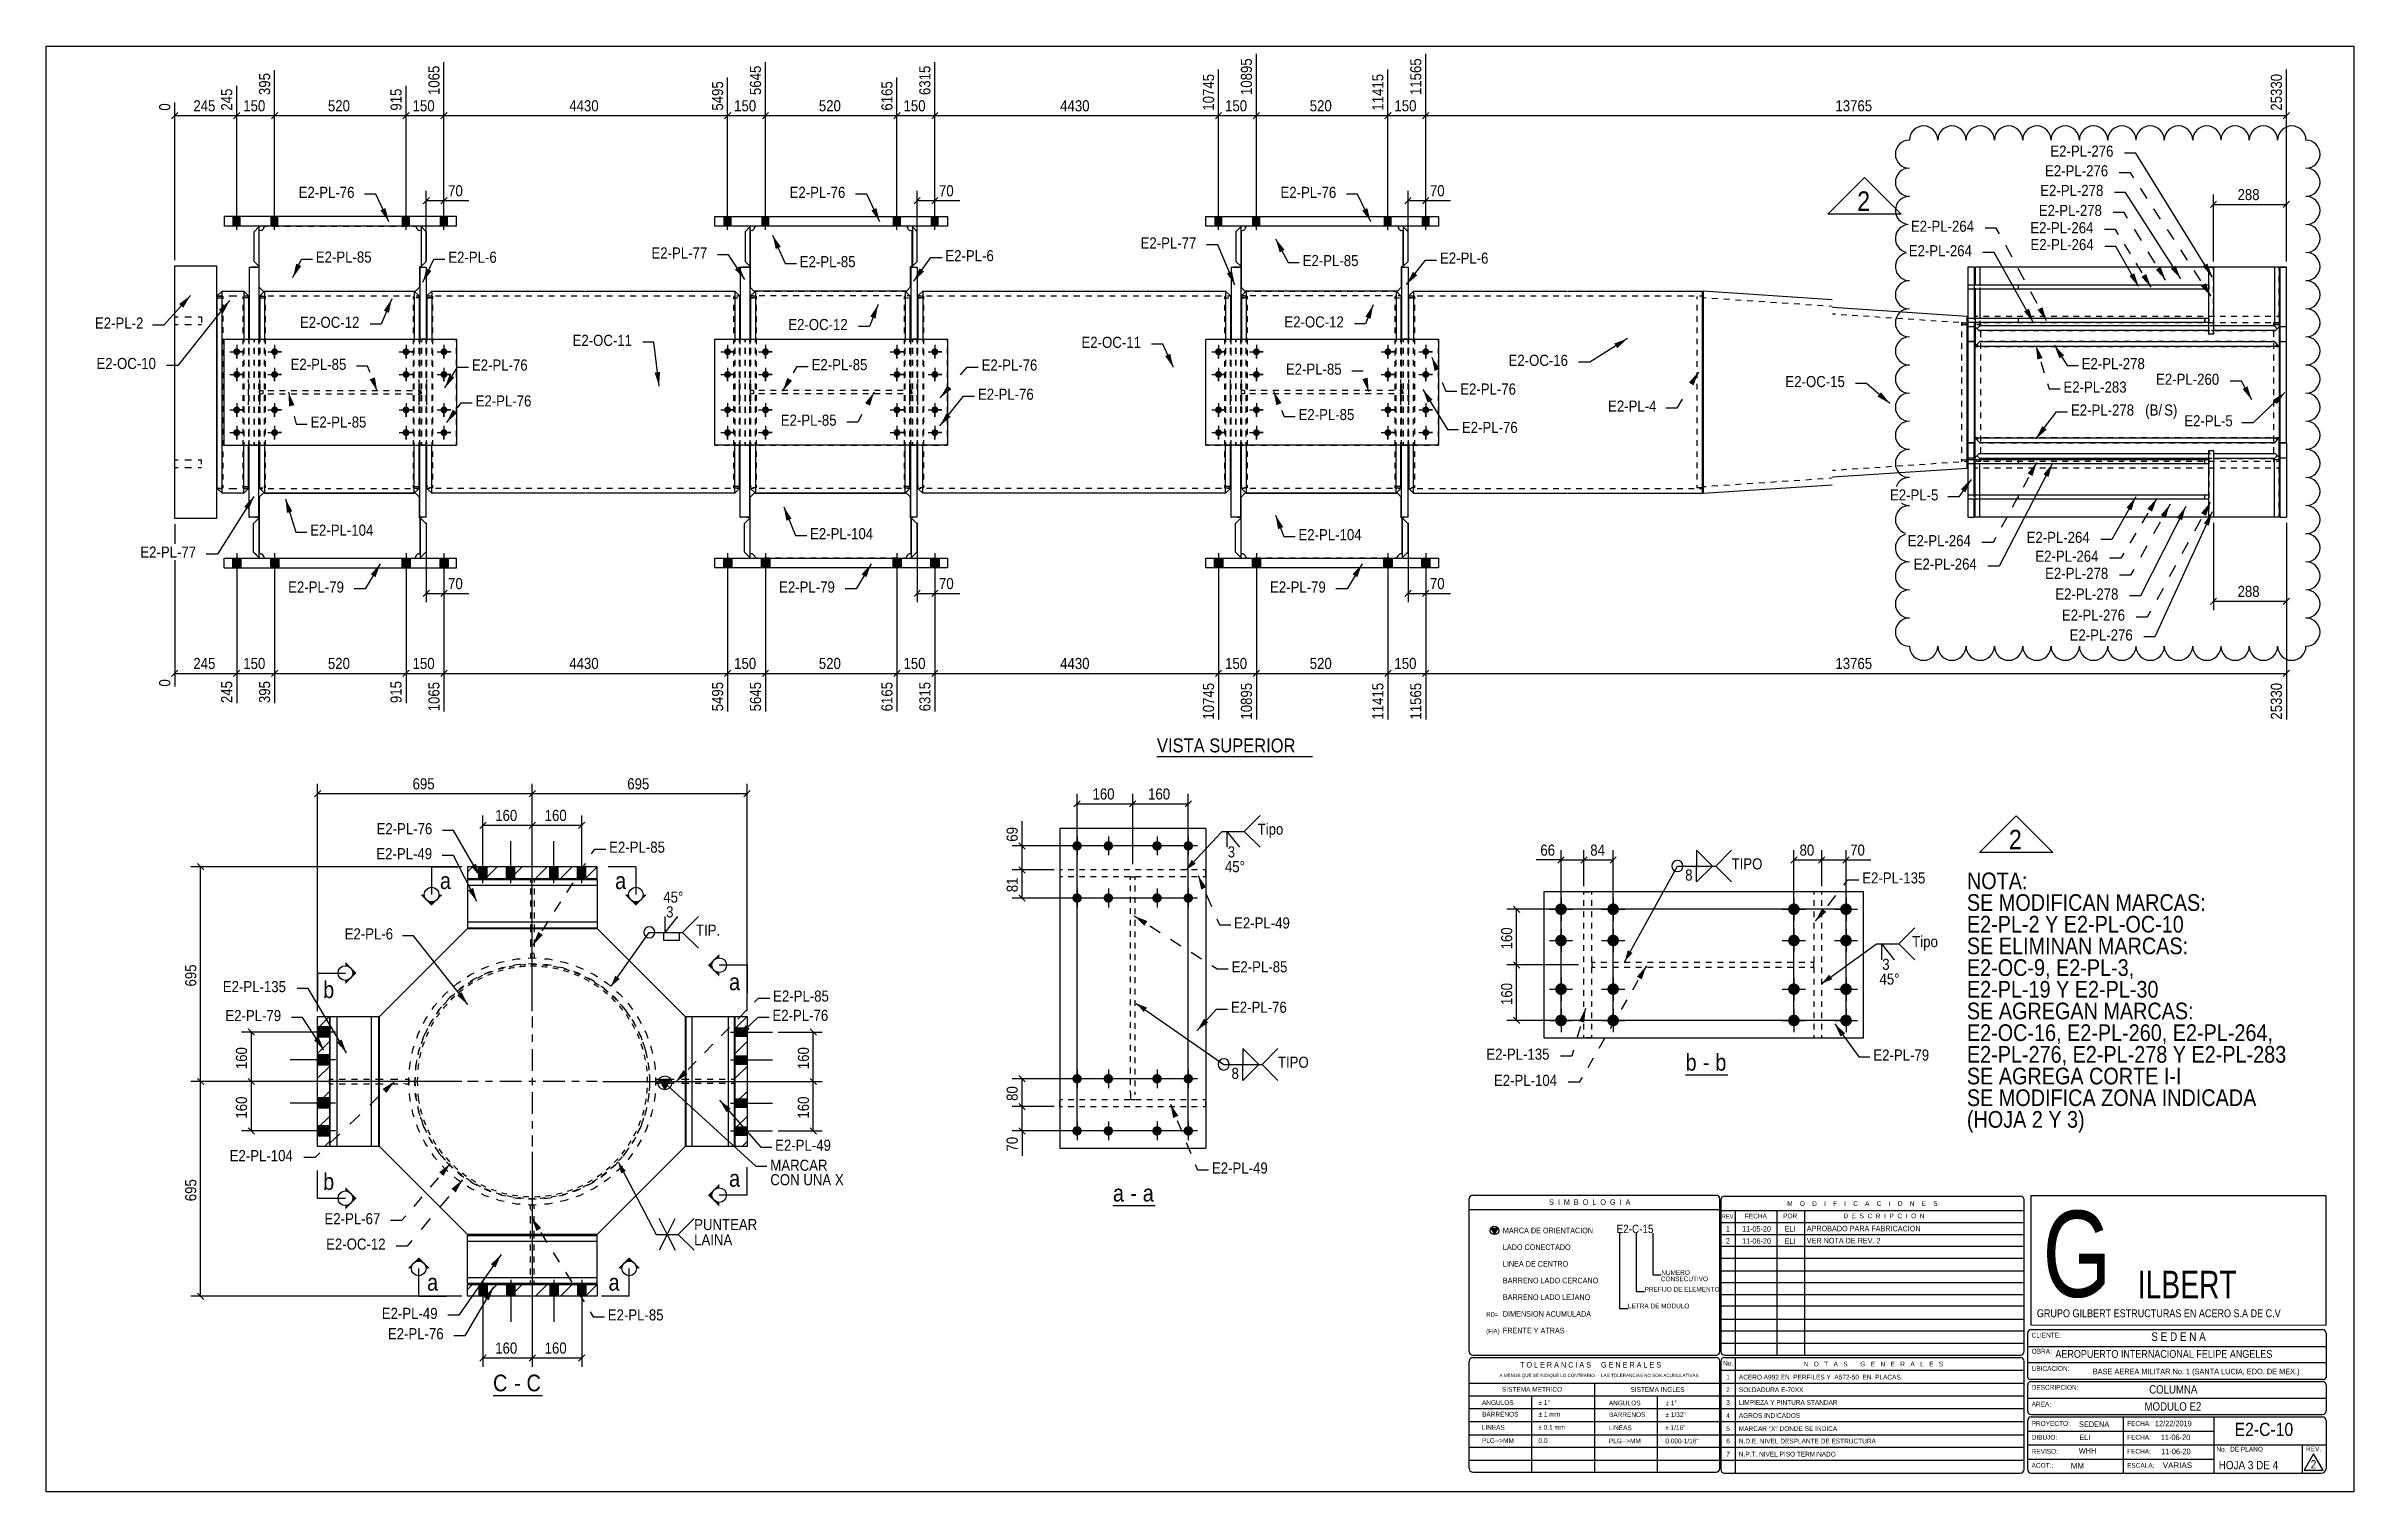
# Model space of a CAD drawing. Header units: millimetres. Extents: x 67 to 383, y 106 to 148.
# Drawn here: x 233.1 to 299.9, y 106.1 to 147.9 of the extents above; entities that cross this region are included whole.
import ezdxf

# ---------------------------------------------------------------- set-up
doc = ezdxf.new("R2010")
doc.units = ezdxf.units.MM
doc.linetypes.add('XKITLINE00', pattern=[0])
doc.styles.add('@ARIAL_UNICODE_MS', font='ARIAL.TTF')
doc.styles.add('ARIAL', font='ARIAL.TTF')
doc.styles.add('ARIAL_NARROW', font='ARIALN.TTF')
doc.styles.add('ARIALN', font='ARIAL.TTF')
doc.styles.add('ARIALUNI', font='ARIAL.TTF')
doc.styles.add('BELL_MT', font='BELL.TTF')

msp = doc.modelspace()

# ---------------------------------------------------------------- texts
at = {"color": 3, "style": 'ARIAL', "width": 0.85}
for s, height, p in [('10895', 0.3218, (267.971, 146.528)), ('11565', 0.3218, (272.871, 146.528)), ('395', 0.3218, (239.565, 146.528)), ('1065', 0.3218, (244.465, 146.528)), ('5495', 0.3218, (252.671, 146.077)), ('5645', 0.3218, (253.768, 146.528)), ('6165', 0.3218, (257.571, 146.077)), ('6315', 0.3218, (258.668, 146.528)), ('10745', 0.3218, (266.874, 146.077)), ('11415', 0.3218, (271.774, 146.077)), ('25330', 0.3218, (297.77, 146.077)), ('0', 0.322, (236.676, 146.077)), ('245', 0.3218, (238.468, 146.077)), ('915', 0.3218, (243.368, 146.077)), ('0', 0.322, (236.676, 129.414)), ('245', 0.3218, (238.468, 128.936)), ('395', 0.3218, (239.565, 128.936)), ('915', 0.3218, (243.368, 128.936)), ('1065', 0.3218, (244.465, 128.698)), ('5495', 0.3218, (252.671, 128.698)), ('5645', 0.3218, (253.768, 128.698)), ('6165', 0.3218, (257.571, 128.698)), ('6315', 0.3218, (258.668, 128.698)), ('10745', 0.3218, (266.874, 128.459)), ('10895', 0.3218, (267.971, 128.459)), ('11415', 0.3218, (271.774, 128.459)), ('11565', 0.3218, (272.871, 128.459)), ('25330', 0.3218, (297.77, 128.459)), ('69', 0.3218, (261.194, 124.926)), ('81', 0.3218, (261.194, 123.465)), ('160', 0.3218, (275.502, 121.81)), ('695', 0.3218, (237.428, 120.736)), ('160', 0.3218, (275.502, 120.201)), ('160', 0.3218, (238.896, 118.345)), ('160', 0.3218, (255.154, 118.345)), ('160', 0.3218, (238.896, 116.915)), ('160', 0.3218, (255.154, 116.915)), ('80', 0.3218, (261.194, 117.427)), ('70', 0.3218, (261.194, 115.962)), ('695', 0.3218, (237.428, 114.524))]:
    msp.add_text(s, height=height, rotation=90.00021, dxfattribs=at).set_placement(p)
at = {"color": 3, "width": 0.85}
for s, height, style, p in [('245', 0.3218, 'ARIAL', (237.343, 146.057)), ('150', 0.3218, 'ARIAL', (238.787, 146.057)), ('520', 0.3218, 'ARIAL', (241.237, 146.057)), ('150', 0.3218, 'ARIAL', (243.687, 146.057)), ('4430', 0.3218, 'ARIAL', (248.219, 146.057)), ('150', 0.3218, 'ARIAL', (252.99, 146.057)), ('520', 0.3218, 'ARIAL', (255.44, 146.057)), ('150', 0.3218, 'ARIAL', (257.89, 146.057)), ('4430', 0.3218, 'ARIAL', (262.422, 146.057)), ('150', 0.3218, 'ARIAL', (267.193, 146.057)), ('520', 0.3218, 'ARIAL', (269.643, 146.057)), ('150', 0.3218, 'ARIAL', (272.093, 146.057)), ('13765', 0.3218, 'ARIAL', (284.852, 146.057)), ('E2-PL-276', 0.3218, 'ARIAL', (291.07, 144.745)), ('E2-PL-276', 0.3218, 'ARIAL', (290.916, 144.176)), ('E2-PL-76', 0.3218, 'ARIAL', (240.39, 143.552)), ('70', 0.3218, 'ARIAL', (244.714, 143.599)), ('E2-PL-76', 0.3218, 'ARIAL', (254.593, 143.552)), ('70', 0.3218, 'ARIAL', (258.917, 143.599)), ('E2-PL-76', 0.3218, 'ARIAL', (268.796, 143.552)), ('70', 0.3218, 'ARIAL', (273.12, 143.599)), ('2', 0.563, 'ARIAL', (285.483, 143.178)), ('E2-PL-278', 0.3218, 'ARIAL', (290.777, 143.607)), ('288', 0.3218, 'ARIAL', (296.487, 143.488)), ('E2-PL-264', 0.3218, 'ARIAL', (287.035, 142.572)), ('E2-PL-278', 0.3218, 'ARIAL', (290.735, 143.029)), ('E2-PL-77', 0.3218, 'ARIAL', (264.748, 142.088)), ('E2-PL-264', 0.3218, 'ARIAL', (290.49, 142.529)), ('E2-PL-264', 0.3218, 'ARIAL', (290.496, 142.041)), ('E2-PL-85', 0.3218, 'ARIAL', (240.886, 141.68)), ('E2-PL-6', 0.3218, 'ARIAL', (244.719, 141.676)), ('E2-PL-77', 0.3218, 'ARIAL', (250.597, 141.799)), ('E2-PL-85', 0.3218, 'ARIAL', (254.887, 141.547)), ('E2-PL-6', 0.3218, 'ARIAL', (259.1, 141.72)), ('E2-PL-85', 0.3218, 'ARIAL', (269.438, 141.579)), ('E2-PL-6', 0.3218, 'ARIAL', (273.411, 141.65)), ('E2-PL-264', 0.3218, 'ARIAL', (286.974, 141.864)), ('E2-PL-2', 0.3218, 'ARIAL', (234.495, 139.771)), ('E2-OC-12', 0.3218, 'ARIAL', (240.427, 139.792)), ('E2-OC-11', 0.3218, 'ARIAL', (248.315, 139.27)), ('E2-OC-12', 0.3218, 'ARIAL', (254.555, 139.728)), ('E2-OC-12', 0.3218, 'ARIAL', (268.909, 139.804)), ('E2-OC-10', 0.3218, 'ARIAL', (234.54, 138.601)), ('E2-PL-85', 0.3218, 'ARIAL', (240.155, 138.577)), ('E2-PL-76', 0.3218, 'ARIAL', (245.402, 138.556)), ('E2-PL-85', 0.3218, 'ARIAL', (255.231, 138.567)), ('E2-PL-76', 0.3218, 'ARIAL', (260.149, 138.556)), ('E2-OC-11', 0.3218, 'ARIAL', (263.039, 139.214)), ('E2-OC-16', 0.3218, 'ARIAL', (275.394, 138.692)), ('E2-PL-278', 0.3218, 'ARIAL', (291.977, 138.596)), ('E2-PL-85', 0.3218, 'ARIAL', (268.952, 138.437)), ('E2-OC-15', 0.3218, 'ARIAL', (283.405, 138.078)), ('E2-PL-283', 0.3218, 'ARIAL', (291.45, 137.919)), ('E2-PL-260', 0.3218, 'ARIAL', (294.128, 138.145)), ('E2-PL-76', 0.3218, 'ARIAL', (245.51, 137.519)), ('E2-PL-76', 0.3218, 'ARIAL', (260.044, 137.711)), ('E2-PL-76', 0.3218, 'ARIAL', (273.996, 137.862)), ('E2-PL-4', 0.3218, 'ARIAL', (278.273, 137.368)), ('E2-PL-278', 0.3218, 'ARIAL', (291.666, 137.254)), ('(B/', 0.3218, 'ARIAL', (293.814, 137.254)), ('S)', 0.3218, 'ARIAL', (294.363, 137.254)), ('E2-PL-85', 0.3218, 'ARIAL', (240.735, 136.906)), ('E2-PL-85', 0.3218, 'ARIAL', (254.339, 136.961)), ('E2-PL-85', 0.3218, 'ARIAL', (269.319, 137.124)), ('E2-PL-76', 0.3218, 'ARIAL', (274.045, 136.751)), ('E2-PL-5', 0.3218, 'ARIAL', (294.945, 136.944)), ('E2-PL-5', 0.3218, 'ARIAL', (286.429, 134.798)), ('E2-PL-104', 0.3218, 'ARIAL', (240.724, 133.779)), ('E2-PL-104', 0.3218, 'ARIAL', (255.185, 133.677)), ('E2-PL-104', 0.3218, 'ARIAL', (269.316, 133.648)), ('E2-PL-264', 0.3218, 'ARIAL', (286.944, 133.475)), ('E2-PL-264', 0.3218, 'ARIAL', (290.382, 133.57)), ('E2-PL-77', 0.3218, 'ARIAL', (235.809, 133.144)), ('E2-PL-264', 0.3218, 'ARIAL', (287.116, 132.798)), ('E2-PL-264', 0.3218, 'ARIAL', (290.636, 133.026)), ('E2-PL-79', 0.3218, 'ARIAL', (240.086, 132.134)), ('70', 0.3218, 'ARIAL', (244.714, 132.234)), ('E2-PL-79', 0.3218, 'ARIAL', (254.289, 132.134)), ('70', 0.3218, 'ARIAL', (258.917, 132.234)), ('E2-PL-79', 0.3218, 'ARIAL', (268.493, 132.134)), ('70', 0.3218, 'ARIAL', (273.12, 132.234)), ('E2-PL-278', 0.3218, 'ARIAL', (290.919, 132.531)), ('E2-PL-278', 0.3218, 'ARIAL', (291.213, 131.932)), ('288', 0.3218, 'ARIAL', (296.487, 132.007)), ('E2-PL-276', 0.3218, 'ARIAL', (291.404, 131.321)), ('E2-PL-276', 0.3218, 'ARIAL', (291.627, 130.746)), ('245', 0.3218, 'ARIAL', (237.343, 129.922)), ('150', 0.3218, 'ARIAL', (238.787, 129.922)), ('520', 0.3218, 'ARIAL', (241.237, 129.922)), ('150', 0.3218, 'ARIAL', (243.687, 129.922)), ('4430', 0.3218, 'ARIAL', (248.219, 129.922)), ('150', 0.3218, 'ARIAL', (252.99, 129.922)), ('520', 0.3218, 'ARIAL', (255.44, 129.922)), ('150', 0.3218, 'ARIAL', (257.89, 129.922)), ('4430', 0.3218, 'ARIAL', (262.422, 129.922)), ('150', 0.3218, 'ARIAL', (267.193, 129.922)), ('520', 0.3218, 'ARIAL', (269.643, 129.922)), ('150', 0.3218, 'ARIAL', (272.093, 129.922)), ('13765', 0.3218, 'ARIAL', (284.852, 129.922)), ('VISTA SUPERIOR', 0.40221, 'ARIAL', (265.223, 127.51)), ('695', 0.3218, 'ARIAL', (243.686, 126.44)), ('695', 0.3218, 'ARIAL', (249.898, 126.44)), ('160', 0.3218, 'ARIAL', (263.358, 126.146)), ('160', 0.3218, 'ARIAL', (264.966, 126.146)), ('160', 0.3218, 'ARIAL', (246.077, 125.526)), ('160', 0.3218, 'ARIAL', (247.507, 125.526)), ('E2-PL-76', 0.3218, 'ARIAL', (242.643, 125.141)), ('E2-PL-85', 0.3218, 'ARIAL', (249.374, 124.607)), ('2', 0.563, 'ARIAL', (289.872, 124.708)), ('E2-PL-49', 0.3218, 'ARIAL', (242.637, 124.42)), ('66', 0.3218, 'ARIAL', (276.315, 124.522)), ('84', 0.3218, 'ARIAL', (277.76, 124.522)), ('80', 0.3218, 'ARIAL', (283.814, 124.522)), ('70', 0.3218, 'ARIAL', (285.279, 124.522)), ('E2-PL-135', 0.3218, 'ARIAL', (285.627, 123.718)), ('NOTA:', 0.4827, 'ARIAL', (288.656, 123.552)), ('SE MODIFICAN MARCAS:', 0.48265, 'ARIAL', (288.656, 122.925)), ('E2-PL-6', 0.3218, 'ARIAL', (241.72, 122.099)), ('E2-PL-49', 0.3218, 'ARIAL', (267.453, 122.415)), ('E2-PL-2 Y E2-PL-OC-10', 0.48265, 'ARIAL', (288.656, 122.298)), ('SE ELIMINAN MARCAS:', 0.48265, 'ARIAL', (288.656, 121.67)), ('E2-OC-9, E2-PL-3, ', 0.48265, 'ARIAL', (288.656, 121.043)), ('E2-PL-135', 0.3218, 'ARIAL', (238.196, 120.573)), ('E2-PL-85', 0.3218, 'ARIAL', (267.382, 121.145)), ('E2-PL-19 Y E2-PL-30', 0.48265, 'ARIAL', (288.656, 120.415)), ('E2-PL-85', 0.3218, 'ARIAL', (254.116, 120.299)), ('E2-PL-76', 0.3218, 'ARIAL', (267.365, 119.976)), ('SE AGREGAN MARCAS:', 0.48265, 'ARIAL', (288.656, 119.788)), ('E2-PL-79', 0.3218, 'ARIAL', (238.269, 119.735)), ('E2-PL-76', 0.3218, 'ARIAL', (254.098, 119.742)), ('E2-OC-16, E2-PL-260, E2-PL-264,', 0.48265, 'ARIAL', (288.656, 119.16)), ('E2-PL-135', 0.3218, 'ARIAL', (274.753, 118.618)), ('E2-PL-79', 0.3218, 'ARIAL', (285.949, 118.593)), ('E2-PL-276, E2-PL-278 Y E2-PL-283', 0.48265, 'ARIAL', (288.656, 118.533)), ('E2-PL-104', 0.3218, 'ARIAL', (274.972, 117.861)), ('SE AGREGA CORTE I-I', 0.48265, 'ARIAL', (288.656, 117.905)), ('SE MODIFICA ZONA INDICADA ', 0.48265, 'ARIAL', (288.656, 117.278)), ('(HOJA 2 Y 3)', 0.48265, 'ARIAL', (288.656, 116.651)), ('E2-PL-49', 0.3218, 'ARIAL', (254.175, 115.984)), ('E2-PL-104', 0.3218, 'ARIAL', (238.394, 115.683)), ('MARCAR ', 0.3218, 'ARIAL', (254.036, 115.405)), ('E2-PL-49', 0.3218, 'ARIAL', (266.813, 115.324)), ('CON UNA X', 0.3218, 'ARIAL', (254.036, 114.986)), ('E2-PL-67', 0.3218, 'ARIAL', (241.138, 113.857)), ('E2-OC-12', 0.3218, 'ARIAL', (241.184, 113.123)), ('E2-PL-49', 0.3218, 'ARIAL', (242.794, 111.119)), ('E2-PL-76', 0.3218, 'ARIAL', (242.971, 110.53)), ('E2-PL-85', 0.3218, 'ARIAL', (249.333, 111.075)), ('(F/A)', 0.1287, '@ARIAL_UNICODE_MS', (274.747, 110.701)), ('RD=', 0.1287, '@ARIAL_UNICODE_MS', (274.747, 111.184)), ('160', 0.3218, 'ARIAL', (246.077, 110.115)), ('160', 0.3218, 'ARIAL', (247.507, 110.115))]:
    msp.add_text(s, height=height, dxfattribs=dict(at, style=style)).set_placement(p)
at = {"color": 1, "style": 'ARIAL', "width": 0.85}
for s, height, p in [('Tipo', 0.3218, (268.135, 125.128)), ('45°', 0.3218, (267.189, 124.043)), ('3', 0.322, (267.269, 124.471)), ('TIPO', 0.3218, (281.848, 124.124)), ('a', 0.483, (244.477, 123.556)), ('a', 0.483, (249.546, 123.556)), ('8', 0.322, (280.506, 123.802)), ('45°', 0.3218, (250.94, 123.163)), ('3', 0.322, (251.021, 122.735)), ('TIP.', 0.3218, (251.886, 122.206)), ('Tipo', 0.3218, (287.073, 121.875)), ('3', 0.322, (286.207, 121.218)), ('b', 0.483, (241.099, 120.402)), ('a', 0.483, (252.843, 120.63)), ('45°', 0.3218, (286.127, 120.791)), ('8', 0.322, (267.38, 118.063)), ('TIPO', 0.3218, (268.722, 118.385)), ('b', 0.483, (280.516, 118.302)), ('-', 0.483, (281.018, 118.302)), ('b', 0.483, (281.377, 118.302)), ('b', 0.483, (241.099, 114.851)), ('a', 0.483, (252.843, 114.943)), ('a', 0.483, (263.949, 114.517)), ('a', 0.483, (264.811, 114.517)), ('-', 0.483, (264.452, 114.517)), ('PUNTEAR ', 0.3218, (251.832, 113.689)), ('LAINA', 0.3218, (251.832, 113.247)), ('a', 0.483, (244.105, 111.937)), ('a', 0.483, (249.355, 111.937)), ('C', 0.483, (246.014, 109.025)), ('C', 0.483, (246.983, 109.025)), ('-', 0.483, (246.624, 109.025))]:
    msp.add_text(s, height=height, dxfattribs=at).set_placement(p)
for s, height, style, width, p in [('S  I  M  B  O  L  O  G  I  A', 0.16088, '@ARIAL_UNICODE_MS', 0.85, (276.566, 114.42)), ('M    O    D    I    F    I    C    A    C    I    O    N    E    S', 0.13811, '@ARIAL_UNICODE_MS', 0.85, (283.459, 114.388)), ('G', 2.493, 'BELL_MT', 0.765, (290.847, 111.755)), ('G', 2.493, 'BELL_MT', 0.765, (290.847, 111.755)), ('MARCA DE ORIENTACION', 0.16088, '@ARIAL_UNICODE_MS', 0.85, (275.23, 113.597)), ('E2-C-15', 0.2413, '@ARIAL_UNICODE_MS', 0.85, (278.521, 113.603)), ('REV.', 0.1243, '@ARIAL_UNICODE_MS', 0.765, (281.562, 114.025)), ('FECHA', 0.1381, '@ARIAL_UNICODE_MS', 0.85, (282.233, 114.026)), ('POR', 0.1381, '@ARIAL_UNICODE_MS', 0.85, (283.34, 114.03)), ('D  E  S  C  R  I  P  C  I  O  N', 0.13811, '@ARIAL_UNICODE_MS', 0.85, (285.082, 114.03)), ('LADO CONECTADO', 0.16088, '@ARIAL_UNICODE_MS', 0.85, (275.231, 113.115)), ('LINEA DE CENTRO', 0.16088, '@ARIAL_UNICODE_MS', 0.85, (275.231, 112.632)), ('BARRENO LADO CERCANO', 0.16088, '@ARIAL_UNICODE_MS', 0.85, (275.231, 112.149)), ('CONSECUTIVO', 0.13675, '@ARIAL_UNICODE_MS', 0.85, (279.802, 112.209)), ('NUMERO', 0.1368, '@ARIAL_UNICODE_MS', 0.85, (279.815, 112.391)), ('ILBERT', 0.7979, 'BELL_MT', 0.765, (293.603, 111.715)), ('ILBERT', 0.7979, 'BELL_MT', 0.765, (293.603, 111.715)), ('BARRENO LADO LEJANO', 0.16088, '@ARIAL_UNICODE_MS', 0.85, (275.231, 111.667)), ('LETRA DE MODULO', 0.13675, '@ARIAL_UNICODE_MS', 0.85, (278.85, 111.425)), ('PREFIJO DE ELEMENTO', 0.13675, '@ARIAL_UNICODE_MS', 0.85, (279.332, 111.908)), ('DIMENSION ACUMULADA', 0.16088, '@ARIAL_UNICODE_MS', 0.85, (275.231, 111.184)), ('FRENTE Y ATRAS', 0.16088, '@ARIAL_UNICODE_MS', 0.85, (275.231, 110.701)), ('GRUPO GILBERT ESTRUCTURAS EN ACERO S.A DE C.V', 0.2298, 'BELL_MT', 0.85, (290.681, 111.167)), ('CLIENTE:', 0.1381, '@ARIAL_UNICODE_MS', 0.85, (290.529, 110.579)), ('OBRA:', 0.1381, '@ARIAL_UNICODE_MS', 0.85, (290.529, 110.116)), ('A MENOS QUE SE INDIQUE LO CONTRARIO.    LAS TOLERANCIAS NO SON ACUMULATIVAS.', 0.09653, '@ARIAL_UNICODE_MS', 0.85, (275.135, 109.435)), ('T O L E R A N C I A S     G E N E R A L E S', 0.16088, '@ARIAL_UNICODE_MS', 0.85, (275.727, 109.711)), ('No.', 0.1381, '@ARIAL_UNICODE_MS', 0.85, (281.6, 109.769)), ('1     ACERO A992 EN  PERFILES Y  A572-50  EN  PLACAS', 0.1381, 'ARIAL', 0.85, (281.693, 109.367)), ('N   O   T   A   S       G   E   N   E   R   A   L   E   S', 0.13811, '@ARIAL_UNICODE_MS', 0.85, (283.933, 109.745)), ('UBICACION:', 0.1381, '@ARIAL_UNICODE_MS', 0.85, (290.529, 109.617)), ('SISTEMA METRICO', 0.1381, 'ARIAL', 0.85, (275.204, 109.012)), ('SISTEMA INGLES', 0.1381, 'ARIAL', 0.85, (278.923, 109.008)), ('2     SOLDADURA E-70XX', 0.1381, 'ARIALUNI', 0.85, (281.693, 109.002)), ('DESCRIPCION:', 0.1381, '@ARIAL_UNICODE_MS', 0.85, (290.529, 109.07)), ('ANGULOS', 0.1381, 'ARIAL', 0.85, (274.625, 108.63)), ('BARRENOS', 0.1381, 'ARIAL', 0.85, (274.628, 108.293)), ('± 1°', 0.1381, 'ARIAL', 0.85, (276.26, 108.632)), ('± 1 mm', 0.1381, 'ARIAL', 0.85, (276.263, 108.295)), ('ANGULOS', 0.1381, 'ARIAL', 0.85, (278.297, 108.618)), ('BARRENOS', 0.1381, 'ARIAL', 0.85, (278.301, 108.281)), ('± 1°', 0.1381, 'ARIAL', 0.85, (279.932, 108.62)), ('± 1/32"', 0.1381, 'ARIAL', 0.85, (279.935, 108.283)), ('4     AGROS.INDICADOS', 0.1381, 'ARIALUNI', 0.85, (281.693, 108.256)), ('3     LIMPIEZA Y PINTURA STANDAR', 0.1381, 'ARIALUNI', 0.85, (281.693, 108.633)), ('AREA:', 0.1381, '@ARIAL_UNICODE_MS', 0.85, (290.529, 108.584)), ('PROYECTO:', 0.1381, '@ARIAL_UNICODE_MS', 0.85, (290.529, 108.024)), ('FECHA:', 0.1381, '@ARIAL_UNICODE_MS', 0.85, (293.291, 108.024)), ('LINEAS', 0.1381, 'ARIAL', 0.85, (274.618, 107.913)), ('PLG-->MM', 0.1381, 'ARIAL', 0.85, (274.626, 107.531)), ('± 0.1 mm', 0.1381, 'ARIAL', 0.85, (276.253, 107.914)), ('0.0', 0.1381, 'ARIAL', 0.85, (276.261, 107.532)), ('LINEAS', 0.1381, 'ARIAL', 0.85, (278.291, 107.901)), ('PLG-->MM', 0.1381, 'ARIAL', 0.85, (278.298, 107.519)), ('± 1/16"', 0.1381, 'ARIAL', 0.85, (279.926, 107.903)), ('0.000-1/16"', 0.1381, 'ARIAL', 0.85, (279.933, 107.52)), ('5     MARCAR "X" DONDE SE INDICA', 0.1381, 'ARIALUNI', 0.85, (281.693, 107.877)), ('6     N.D.E. NIVEL DESPLANTE DE ESTRUCTURA', 0.1381, 'ARIALUNI', 0.85, (281.693, 107.517)), ('DIBUJO:', 0.1381, '@ARIAL_UNICODE_MS', 0.85, (290.529, 107.626)), ('FECHA:', 0.1381, '@ARIAL_UNICODE_MS', 0.85, (293.291, 107.626)), ('7     N.P.T. NIVEL PISO TERMINADO', 0.1381, 'ARIALUNI', 0.85, (281.693, 107.138)), ('ACOT.:', 0.1381, '@ARIAL_UNICODE_MS', 0.85, (290.529, 106.813)), ('REVISO:', 0.1381, '@ARIAL_UNICODE_MS', 0.85, (290.529, 107.219)), ('FECHA:', 0.1381, '@ARIAL_UNICODE_MS', 0.85, (293.291, 107.219)), ('ESCALA:', 0.1381, '@ARIAL_UNICODE_MS', 0.85, (293.291, 106.813)), ('No.  DE PLANO', 0.1381, '@ARIAL_UNICODE_MS', 0.85, (295.875, 107.281)), ('REV.', 0.1381, '@ARIAL_UNICODE_MS', 0.85, (298.467, 107.29))]:
    msp.add_text(s, height=height, dxfattribs=dict(style=style, width=width)).set_placement(p)
at = {"color": 2, "style": 'ARIAL', "width": 0.85}
for s, height, p in [('1', 0.161, (281.684, 113.646)), ('11-05-20', 0.1609, (282.151, 113.643)), ('ELI', 0.1609, (283.385, 113.642)), ('APROBADO PARA FABRICACION', 0.16088, (284.023, 113.655)), ('2', 0.161, (281.684, 113.295)), ('11-06-20', 0.1609, (282.151, 113.292)), ('ELI', 0.1609, (283.385, 113.29)), ('VER NOTA DE REV. 2', 0.16088, (284.023, 113.303)), ('E2-C-10', 0.3829, (296.403, 107.732)), ('HOJA 3 DE 4', 0.24133, (295.942, 106.77)), ('2', 0.241, (298.603, 106.793))]:
    msp.add_text(s, height=height, dxfattribs=at).set_placement(p)
at = {"color": 5}
for s, height, style, width, p in [('AEROPUERTO INTERNACIONAL FELIPE ANGELES', 0.22524, 'ARIAL_NARROW', 1.008832, (291.216, 109.994)), ('S E D E N A', 0.24776, 'ARIAL_NARROW', 1.008832, (293.992, 110.484)), ('BASE AEREA MILITAR No. 1 (SANTA LUCIA, EDO. DE MEX.)', 0.16088, 'ARIAL_NARROW', 1.008832, (292.298, 109.519)), ('COLUMNA', 0.2413, 'ARIAL_NARROW', 1.008832, (293.929, 108.96)), ('MODULO E2', 0.2413, 'ARIAL_NARROW', 1.008832, (293.795, 108.467)), ('12/22/2019', 0.1609, 'ARIAL_NARROW', 1.008832, (294.096, 108.012)), ('SEDENA', 0.1609, 'ARIAL_NARROW', 1.008832, (291.9, 107.991)), ('ELI', 0.1609, 'ARIAL_NARROW', 1.008832, (291.908, 107.614)), ('11-06-20', 0.1609, 'ARIAL_NARROW', 1.008832, (294.267, 107.613)), ('MM', 0.1625, 'ARIALN', 1.02, (291.662, 106.789)), ('WHH', 0.1609, 'ARIAL_NARROW', 1.008832, (291.893, 107.223)), ('11-06-20', 0.1609, 'ARIAL_NARROW', 1.008832, (294.277, 107.205)), ('VARIAS', 0.1625, 'ARIALN', 1.02, (294.322, 106.805))]:
    msp.add_text(s, height=height, dxfattribs=dict(at, style=style, width=width)).set_placement(p)

# ---------------------------------------------------------------- linework, layer by layer
at = {"color": 5, "linetype": 'XKITLINE00'}
for p, q in [((233.084, 147.943), (299.851, 147.943)), ((233.084, 106.116), (233.084, 147.943)), ((299.851, 147.943), (299.851, 106.116)), ((265.223, 127.389), (269.724, 127.389)), ((299.851, 106.116), (233.084, 106.116))]:
    msp.add_line(p, q, dxfattribs=at)
at = {"linetype": 'XKITLINE00'}
for p, q in [((268.1, 143.62), (268.1, 147.721)), ((268.1, 143.62), (268.1, 147.721)), ((273, 143.62), (273, 147.721)), ((273, 143.62), (273, 147.721)), ((239.694, 143.62), (239.694, 147.244)), ((239.694, 143.62), (239.694, 147.244)), ((244.593, 143.62), (244.593, 147.483)), ((244.593, 143.62), (244.593, 147.483)), ((252.8, 143.62), (252.8, 147.032)), ((252.8, 143.62), (252.8, 147.032)), ((253.897, 143.62), (253.897, 147.483)), ((253.897, 143.62), (253.897, 147.483)), ((257.7, 143.62), (257.7, 147.032)), ((257.7, 143.62), (257.7, 147.032)), ((258.796, 143.62), (258.796, 147.483)), ((258.796, 143.62), (258.796, 147.483)), ((267.003, 143.62), (267.003, 147.271)), ((267.003, 143.62), (267.003, 147.271)), ((271.903, 143.62), (271.903, 147.271)), ((271.903, 143.62), (271.903, 147.271)), ((297.899, 141.711), (297.899, 147.271)), ((236.805, 141.749), (236.805, 146.316)), ((238.597, 143.62), (238.597, 146.793)), ((238.597, 143.62), (238.597, 146.793)), ((243.496, 143.62), (243.496, 146.793)), ((243.496, 143.62), (243.496, 146.793)), ((236.896, 146.024), (236.714, 145.842)), ((236.805, 145.933), (238.597, 145.933)), ((238.688, 146.024), (238.506, 145.842)), ((238.688, 146.024), (238.506, 145.842)), ((238.597, 145.933), (239.694, 145.933)), ((239.785, 146.024), (239.603, 145.842)), ((239.785, 146.024), (239.603, 145.842)), ((239.694, 145.933), (243.496, 145.933)), ((243.587, 146.024), (243.405, 145.842)), ((243.587, 146.024), (243.405, 145.842)), ((243.496, 145.933), (244.593, 145.933)), ((244.684, 146.024), (244.502, 145.842)), ((244.684, 146.024), (244.502, 145.842)), ((244.593, 145.933), (252.8, 145.933)), ((252.891, 146.024), (252.709, 145.842)), ((252.891, 146.024), (252.709, 145.842)), ((252.8, 145.933), (253.897, 145.933)), ((253.988, 146.024), (253.806, 145.842)), ((253.988, 146.024), (253.806, 145.842)), ((253.897, 145.933), (257.7, 145.933)), ((257.791, 146.024), (257.609, 145.842)), ((257.791, 146.024), (257.609, 145.842)), ((257.7, 145.933), (258.796, 145.933)), ((258.887, 146.024), (258.705, 145.842)), ((258.887, 146.024), (258.705, 145.842)), ((258.796, 145.933), (267.003, 145.933)), ((267.094, 146.024), (266.912, 145.842)), ((267.094, 146.024), (266.912, 145.842)), ((267.003, 145.933), (268.1, 145.933)), ((268.191, 146.024), (268.009, 145.842)), ((268.191, 146.024), (268.009, 145.842)), ((268.1, 145.933), (271.903, 145.933)), ((271.994, 146.024), (271.812, 145.842)), ((271.994, 146.024), (271.812, 145.842)), ((271.903, 145.933), (273, 145.933)), ((273.091, 146.024), (272.909, 145.842)), ((273.091, 146.024), (272.909, 145.842)), ((273, 145.933), (297.899, 145.933)), ((297.99, 146.024), (297.808, 145.842)), ((293.385, 144.28), (293.063, 144.28)), ((293.539, 144.85), (293.218, 144.85)), ((293.482, 144.131), (293.385, 144.28)), ((295.756, 141.273), (293.539, 144.85)), ((242.621, 143.657), (242.299, 143.657)), ((243.001, 142.862), (242.621, 143.657)), ((244.172, 143.566), (243.99, 143.384)), ((244.081, 141.712), (244.081, 143.76)), ((244.684, 143.566), (244.502, 143.384)), ((244.593, 143.62), (244.593, 143.76)), ((256.824, 143.657), (256.502, 143.657)), ((257.204, 142.862), (256.824, 143.657)), ((258.376, 143.566), (258.194, 143.384)), ((258.285, 141.712), (258.285, 143.76)), ((258.887, 143.566), (258.705, 143.384)), ((258.796, 143.62), (258.796, 143.76)), ((271.027, 143.657), (270.705, 143.657)), ((271.407, 142.862), (271.027, 143.657)), ((272.579, 143.566), (272.397, 143.384)), ((272.488, 141.712), (272.488, 143.76)), ((273.091, 143.566), (272.909, 143.384)), ((273, 143.62), (273, 143.76)), ((293.247, 143.711), (292.925, 143.711)), ((294.842, 141.213), (293.247, 143.711)), ((293.872, 143.536), (293.677, 143.834)), ((295.791, 141.711), (295.791, 143.649)), ((297.899, 141.711), (297.899, 143.649)), ((244.081, 143.475), (244.593, 143.475)), ((244.593, 143.475), (245.312, 143.475)), ((244.593, 143.475), (245.312, 143.475)), ((258.285, 143.475), (258.796, 143.475)), ((258.796, 143.475), (259.515, 143.475)), ((258.796, 143.475), (259.515, 143.475)), ((272.488, 143.475), (273, 143.475)), ((273, 143.475), (273.718, 143.475)), ((273, 143.475), (273.718, 143.475)), ((293.205, 143.134), (292.883, 143.134)), ((293.305, 142.971), (293.205, 143.134)), ((294.261, 142.94), (294.066, 143.238)), ((295.882, 143.454), (295.7, 143.272)), ((295.791, 143.363), (297.899, 143.363)), ((297.99, 143.454), (297.808, 143.272)), ((239.346, 142.633), (239.35, 142.637)), ((239.35, 142.637), (239.359, 142.647)), ((239.359, 142.647), (239.367, 142.658)), ((239.367, 142.658), (239.374, 142.67)), ((239.374, 142.67), (239.38, 142.682)), ((239.38, 142.682), (239.391, 142.735)), ((239.38, 142.682), (239.38, 142.682)), ((239.391, 142.735), (239.475, 142.735)), ((239.645, 142.735), (239.814, 142.735)), ((239.983, 142.735), (240.152, 142.735)), ((240.322, 142.735), (240.491, 142.735)), ((240.66, 142.735), (240.829, 142.735)), ((240.999, 142.735), (241.168, 142.735)), ((241.337, 142.735), (241.506, 142.735)), ((241.676, 142.735), (241.845, 142.735)), ((242.014, 142.735), (242.183, 142.735)), ((242.353, 142.735), (242.522, 142.735)), ((242.691, 142.735), (242.86, 142.735)), ((243.03, 142.735), (243.199, 142.735)), ((243.368, 142.735), (243.537, 142.735)), ((243.707, 142.735), (243.791, 142.735)), ((243.791, 142.735), (243.802, 142.682)), ((243.802, 142.682), (243.808, 142.67)), ((243.808, 142.67), (243.815, 142.658)), ((243.815, 142.658), (243.823, 142.647)), ((243.823, 142.647), (243.832, 142.637)), ((243.832, 142.637), (243.842, 142.628)), ((243.842, 142.628), (243.853, 142.619)), ((243.853, 142.619), (243.865, 142.612)), ((243.865, 142.612), (243.875, 142.608)), ((253.549, 142.633), (253.553, 142.637)), ((253.553, 142.637), (253.562, 142.647)), ((253.562, 142.647), (253.57, 142.658)), ((253.57, 142.658), (253.577, 142.67)), ((253.577, 142.67), (253.583, 142.682)), ((253.583, 142.682), (253.594, 142.735)), ((253.583, 142.682), (253.583, 142.682)), ((253.678, 142.735), (253.594, 142.735)), ((254.017, 142.735), (253.848, 142.735)), ((254.104, 142.473), (254.469, 141.652)), ((254.355, 142.735), (254.186, 142.735)), ((254.694, 142.735), (254.525, 142.735)), ((255.032, 142.735), (254.863, 142.735)), ((255.371, 142.735), (255.202, 142.735)), ((255.709, 142.735), (255.54, 142.735)), ((256.048, 142.735), (255.879, 142.735)), ((256.386, 142.735), (256.217, 142.735)), ((256.725, 142.735), (256.556, 142.735)), ((257.063, 142.735), (256.894, 142.735)), ((257.402, 142.735), (257.233, 142.735)), ((257.74, 142.735), (257.571, 142.735)), ((257.994, 142.735), (257.91, 142.735)), ((257.994, 142.735), (258.005, 142.682)), ((258.005, 142.682), (258.011, 142.67)), ((258.011, 142.67), (258.018, 142.658)), ((258.018, 142.658), (258.026, 142.647)), ((258.026, 142.647), (258.035, 142.637)), ((258.035, 142.637), (258.045, 142.628)), ((258.045, 142.628), (258.056, 142.619)), ((258.056, 142.619), (258.068, 142.612)), ((258.068, 142.612), (258.078, 142.608)), ((267.752, 142.633), (267.756, 142.637)), ((267.756, 142.637), (267.765, 142.647)), ((267.765, 142.647), (267.773, 142.658)), ((267.773, 142.658), (267.78, 142.67)), ((267.78, 142.67), (267.786, 142.682)), ((267.786, 142.682), (267.797, 142.735)), ((267.786, 142.682), (267.786, 142.682)), ((267.882, 142.735), (267.797, 142.735)), ((268.22, 142.735), (268.051, 142.735)), ((268.559, 142.735), (268.389, 142.735)), ((268.657, 142.37), (269.019, 141.683)), ((268.897, 142.735), (268.728, 142.735)), ((269.236, 142.735), (269.066, 142.735)), ((269.574, 142.735), (269.405, 142.735)), ((269.913, 142.735), (269.743, 142.735)), ((270.251, 142.735), (270.082, 142.735)), ((270.59, 142.735), (270.42, 142.735)), ((270.928, 142.735), (270.759, 142.735)), ((271.267, 142.735), (271.097, 142.735)), ((271.605, 142.735), (271.436, 142.735)), ((271.944, 142.735), (271.774, 142.735)), ((272.197, 142.735), (272.113, 142.735)), ((272.197, 142.735), (272.208, 142.682)), ((272.208, 142.682), (272.214, 142.67)), ((272.214, 142.67), (272.221, 142.658)), ((272.221, 142.658), (272.229, 142.647)), ((272.229, 142.647), (272.238, 142.637)), ((272.238, 142.637), (272.248, 142.628)), ((272.248, 142.628), (272.259, 142.619)), ((272.259, 142.619), (272.271, 142.612)), ((272.271, 142.612), (272.281, 142.608)), ((289.505, 142.677), (289.183, 142.677)), ((289.596, 142.51), (289.505, 142.677)), ((292.959, 142.634), (292.637, 142.634)), ((293.045, 142.495), (292.959, 142.634)), ((293.386, 141.939), (293.215, 142.217)), ((293.704, 142.318), (293.504, 142.644)), ((294.65, 142.345), (294.455, 142.643)), ((239.198, 141.551), (239.037, 141.551)), ((240.226, 141.249), (240.468, 141.784)), ((240.468, 141.784), (240.79, 141.784)), ((243.945, 141.551), (243.896, 141.551)), ((243.982, 141.113), (244.301, 141.781)), ((244.301, 141.781), (244.623, 141.781)), ((252.828, 141.903), (252.506, 141.903)), ((253.298, 141.191), (252.828, 141.903)), ((253.401, 141.551), (253.24, 141.551)), ((254.469, 141.652), (254.791, 141.652)), ((258.149, 141.551), (258.099, 141.551)), ((258.184, 141.145), (258.682, 141.825)), ((258.682, 141.825), (259.004, 141.825)), ((266.979, 142.193), (266.657, 142.193)), ((267.478, 141.032), (266.979, 142.193)), ((267.604, 141.551), (267.443, 141.551)), ((269.019, 141.683), (269.341, 141.683)), ((272.352, 141.551), (272.302, 141.551)), ((272.445, 141.048), (272.992, 141.754)), ((272.992, 141.754), (273.314, 141.754)), ((288.684, 141.55), (288.684, 141.55)), ((288.844, 141.55), (288.87, 141.55)), ((288.87, 141.55), (288.87, 141.55)), ((288.973, 141.55), (288.892, 141.55)), ((288.892, 141.55), (288.892, 141.464)), ((289.031, 141.55), (289.031, 141.465)), ((289.443, 141.969), (289.121, 141.969)), ((289.299, 141.55), (289.136, 141.55)), ((290.578, 139.96), (289.443, 141.969)), ((289.625, 141.55), (289.462, 141.55)), ((289.961, 141.84), (289.778, 142.175)), ((289.951, 141.55), (289.788, 141.55)), ((290.277, 141.55), (290.114, 141.55)), ((290.603, 141.55), (290.44, 141.55)), ((290.929, 141.55), (290.766, 141.55)), ((291.255, 141.55), (291.092, 141.55)), ((291.581, 141.55), (291.418, 141.55)), ((291.906, 141.55), (291.743, 141.55)), ((292.232, 141.55), (292.069, 141.55)), ((292.558, 141.55), (292.395, 141.55)), ((292.966, 142.145), (292.644, 142.145)), ((292.884, 141.55), (292.721, 141.55)), ((293.625, 140.986), (292.966, 142.145)), ((293.21, 141.55), (293.047, 141.55)), ((293.536, 141.55), (293.373, 141.55)), ((293.728, 141.384), (293.557, 141.662)), ((293.862, 141.55), (293.699, 141.55)), ((294.103, 141.665), (293.904, 141.992)), ((294.188, 141.55), (294.025, 141.55)), ((294.513, 141.55), (294.351, 141.55)), ((294.839, 141.55), (294.676, 141.55)), ((295.039, 141.75), (294.844, 142.047)), ((295.165, 141.55), (295.002, 141.55)), ((295.491, 141.55), (295.328, 141.55)), ((295.651, 141.469), (295.651, 141.55)), ((295.651, 141.55), (295.791, 141.55)), ((295.791, 141.55), (295.651, 141.55)), ((295.817, 141.55), (295.654, 141.55)), ((295.791, 141.469), (295.791, 141.55)), ((296.143, 141.55), (295.98, 141.55)), ((296.469, 141.55), (296.306, 141.55)), ((296.795, 141.55), (296.632, 141.55)), ((297.121, 141.55), (296.958, 141.55)), ((297.446, 141.55), (297.283, 141.55)), ((297.552, 141.55), (297.552, 141.465)), ((297.691, 141.55), (297.609, 141.55)), ((297.691, 141.464), (297.691, 141.55)), ((297.713, 141.55), (297.873, 141.55)), ((297.899, 141.55), (297.899, 141.55)), ((288.767, 141.025), (288.684, 141.025)), ((288.684, 141.025), (288.684, 140.98)), ((288.767, 140.909), (288.684, 140.909)), ((288.87, 141.025), (288.87, 140.909)), ((288.892, 141.291), (288.892, 141.118)), ((288.892, 140.946), (288.892, 140.773)), ((289.099, 141.025), (288.933, 141.025)), ((289.099, 140.909), (288.933, 140.909)), ((289.031, 141.295), (289.031, 141.126)), ((289.031, 141.025), (289.031, 141.004)), ((289.031, 140.956), (289.031, 140.786)), ((289.431, 141.025), (289.265, 141.025)), ((289.431, 140.909), (289.265, 140.909)), ((289.763, 141.025), (289.597, 141.025)), ((289.763, 140.909), (289.597, 140.909)), ((290.094, 141.025), (289.928, 141.025)), ((290.094, 140.909), (289.928, 140.909)), ((290.325, 141.171), (290.143, 141.506)), ((290.147, 140.909), (290.147, 141.025)), ((290.426, 141.025), (290.26, 141.025)), ((290.426, 140.909), (290.26, 140.909)), ((290.758, 141.025), (290.592, 141.025)), ((290.758, 140.909), (290.592, 140.909)), ((291.09, 141.025), (290.924, 141.025)), ((291.09, 140.909), (290.924, 140.909)), ((291.421, 141.025), (291.255, 141.025)), ((291.421, 140.909), (291.255, 140.909)), ((291.753, 141.025), (291.587, 141.025)), ((291.753, 140.909), (291.587, 140.909)), ((292.085, 141.025), (291.919, 141.025)), ((292.085, 140.909), (291.919, 140.909)), ((292.417, 141.025), (292.251, 141.025)), ((292.417, 140.909), (292.251, 140.909)), ((292.748, 141.025), (292.582, 141.025)), ((292.748, 140.909), (292.582, 140.909)), ((293.08, 141.025), (292.914, 141.025)), ((293.08, 140.909), (292.914, 140.909)), ((293.412, 141.025), (293.246, 141.025)), ((293.412, 140.909), (293.246, 140.909)), ((293.744, 141.025), (293.578, 141.025)), ((293.744, 140.909), (293.578, 140.909)), ((293.984, 140.967), (293.899, 141.106)), ((294.075, 141.025), (293.91, 141.025)), ((294.075, 140.909), (293.91, 140.909)), ((294.407, 141.025), (294.241, 141.025)), ((294.407, 140.909), (294.241, 140.909)), ((294.403, 141.176), (294.303, 141.339)), ((294.739, 141.025), (294.573, 141.025)), ((294.739, 140.909), (294.573, 140.909)), ((295.071, 141.025), (294.905, 141.025)), ((295.071, 140.909), (294.905, 140.909)), ((295.428, 141.154), (295.233, 141.452)), ((295.402, 141.025), (295.237, 141.025)), ((295.402, 140.909), (295.237, 140.909)), ((295.542, 140.909), (295.542, 141.025)), ((295.542, 140.909), (295.542, 141.025)), ((295.651, 141.025), (295.568, 141.025)), ((295.651, 140.909), (295.568, 140.909)), ((295.651, 141.146), (295.651, 141.308)), ((295.651, 141.025), (295.651, 140.98)), ((295.651, 140.824), (295.651, 140.985)), ((295.791, 141.146), (295.791, 141.308)), ((295.791, 140.824), (295.791, 140.985)), ((297.552, 141.295), (297.552, 141.126)), ((297.552, 140.956), (297.552, 140.786)), ((297.691, 141.118), (297.691, 141.291)), ((297.691, 140.773), (297.691, 140.946)), ((237.259, 140.726), (236.488, 139.875)), ((238.393, 140.582), (236.89, 138.706)), ((238.012, 140.709), (238.173, 140.709)), ((238.012, 140.709), (238.012, 140.628)), ((238.012, 140.663), (238.173, 140.663)), ((238.012, 140.663), (238.13, 140.663)), ((238.012, 140.464), (238.012, 140.301)), ((238.034, 140.717), (238.148, 140.717)), ((238.13, 140.709), (238.195, 140.709)), ((238.195, 140.709), (238.195, 140.628)), ((238.195, 140.464), (238.195, 140.301)), ((238.374, 140.717), (238.601, 140.717)), ((238.78, 140.621), (238.78, 140.703)), ((238.78, 140.295), (238.78, 140.458)), ((238.802, 140.831), (238.802, 140.746)), ((238.802, 140.576), (238.802, 140.405)), ((238.802, 140.234), (238.802, 140.064)), ((238.827, 140.717), (238.941, 140.717)), ((238.962, 140.657), (238.845, 140.657)), ((238.919, 140.703), (238.941, 140.703)), ((238.962, 140.621), (238.962, 140.703)), ((238.962, 140.295), (238.962, 140.458)), ((239.241, 140.705), (239.402, 140.705)), ((239.241, 140.705), (239.241, 140.624)), ((239.241, 140.659), (239.402, 140.659)), ((239.241, 140.659), (239.358, 140.659)), ((239.241, 140.46), (239.241, 140.297)), ((239.263, 140.717), (239.345, 140.717)), ((239.358, 140.705), (239.424, 140.705)), ((239.402, 140.857), (239.485, 140.857)), ((239.424, 140.705), (239.424, 140.624)), ((239.424, 140.46), (239.424, 140.297)), ((239.51, 140.717), (239.675, 140.717)), ((239.652, 140.857), (239.818, 140.857)), ((239.839, 140.717), (240.004, 140.717)), ((239.985, 140.857), (240.152, 140.857)), ((240.169, 140.717), (240.333, 140.717)), ((240.318, 140.857), (240.485, 140.857)), ((240.498, 140.717), (240.663, 140.717)), ((240.652, 140.857), (240.818, 140.857)), ((240.827, 140.717), (240.992, 140.717)), ((240.985, 140.857), (241.152, 140.857)), ((241.157, 140.717), (241.321, 140.717)), ((241.318, 140.857), (241.485, 140.857)), ((241.486, 140.717), (241.651, 140.717)), ((241.652, 140.857), (241.818, 140.857)), ((241.815, 140.717), (241.98, 140.717)), ((241.985, 140.857), (242.152, 140.857)), ((242.145, 140.717), (242.309, 140.717)), ((242.318, 140.857), (242.485, 140.857)), ((242.474, 140.717), (242.639, 140.717)), ((242.652, 140.857), (242.818, 140.857)), ((243.083, 140.629), (242.777, 139.896)), ((242.803, 140.717), (242.968, 140.717)), ((242.985, 140.857), (243.152, 140.857)), ((243.133, 140.717), (243.297, 140.717)), ((243.319, 140.857), (243.485, 140.857)), ((243.462, 140.717), (243.627, 140.717)), ((243.652, 140.857), (243.735, 140.857)), ((243.713, 140.621), (243.713, 140.703)), ((243.713, 140.295), (243.713, 140.458)), ((243.896, 140.657), (243.779, 140.657)), ((243.791, 140.717), (243.874, 140.717)), ((243.852, 140.703), (243.874, 140.703)), ((243.896, 140.621), (243.896, 140.703)), ((243.896, 140.295), (243.896, 140.458)), ((244.081, 140.705), (244.081, 140.624)), ((244.081, 140.659), (244.198, 140.659)), ((244.081, 140.46), (244.081, 140.297)), ((244.103, 140.717), (244.185, 140.717)), ((244.264, 140.705), (244.103, 140.705)), ((244.169, 140.705), (244.103, 140.705)), ((244.264, 140.659), (244.103, 140.659)), ((244.242, 140.831), (244.242, 140.746)), ((244.242, 140.576), (244.242, 140.405)), ((244.242, 140.234), (244.242, 140.064)), ((244.264, 140.705), (244.264, 140.624)), ((244.264, 140.46), (244.264, 140.297)), ((244.349, 140.717), (244.513, 140.717)), ((244.677, 140.717), (244.84, 140.717)), ((245.004, 140.717), (245.168, 140.717)), ((245.332, 140.717), (245.495, 140.717)), ((245.659, 140.717), (245.823, 140.717)), ((245.987, 140.717), (246.15, 140.717)), ((246.314, 140.717), (246.478, 140.717)), ((246.642, 140.717), (246.805, 140.717)), ((246.969, 140.717), (247.133, 140.717)), ((247.297, 140.717), (247.46, 140.717)), ((247.624, 140.717), (247.788, 140.717)), ((247.952, 140.717), (248.115, 140.717)), ((248.279, 140.717), (248.443, 140.717)), ((248.607, 140.717), (248.689, 140.717)), ((248.705, 140.717), (248.79, 140.717)), ((248.961, 140.717), (249.132, 140.717)), ((249.302, 140.717), (249.473, 140.717)), ((249.644, 140.717), (249.814, 140.717)), ((249.985, 140.717), (250.156, 140.717)), ((250.327, 140.717), (250.497, 140.717)), ((250.668, 140.717), (250.839, 140.717)), ((251.01, 140.717), (251.18, 140.717)), ((251.351, 140.717), (251.522, 140.717)), ((251.692, 140.717), (251.863, 140.717)), ((252.034, 140.717), (252.205, 140.717)), ((252.375, 140.717), (252.546, 140.717)), ((252.717, 140.717), (252.888, 140.717)), ((252.983, 140.621), (252.983, 140.703)), ((253.005, 140.703), (252.983, 140.703)), ((252.983, 140.657), (253.1, 140.657)), ((252.983, 140.295), (252.983, 140.458)), ((253.005, 140.831), (253.005, 140.746)), ((253.005, 140.576), (253.005, 140.405)), ((253.005, 140.234), (253.005, 140.064)), ((253.058, 140.717), (253.144, 140.717)), ((253.166, 140.621), (253.166, 140.703)), ((253.166, 140.295), (253.166, 140.458)), ((253.444, 140.705), (253.444, 140.624)), ((253.444, 140.659), (253.561, 140.659)), ((253.444, 140.46), (253.444, 140.297)), ((253.548, 140.717), (253.466, 140.717)), ((253.627, 140.705), (253.466, 140.705)), ((253.532, 140.705), (253.466, 140.705)), ((253.627, 140.659), (253.466, 140.659)), ((253.605, 140.857), (253.688, 140.857)), ((253.627, 140.705), (253.627, 140.624)), ((253.627, 140.46), (253.627, 140.297)), ((253.878, 140.717), (253.713, 140.717)), ((253.855, 140.857), (254.021, 140.857)), ((254.207, 140.717), (254.042, 140.717)), ((254.188, 140.857), (254.355, 140.857)), ((254.536, 140.717), (254.372, 140.717)), ((254.521, 140.857), (254.688, 140.857)), ((254.866, 140.717), (254.701, 140.717)), ((254.855, 140.857), (255.021, 140.857)), ((255.195, 140.717), (255.03, 140.717)), ((255.188, 140.857), (255.355, 140.857)), ((255.524, 140.717), (255.36, 140.717)), ((255.521, 140.857), (255.688, 140.857)), ((255.854, 140.717), (255.689, 140.717)), ((255.855, 140.857), (256.022, 140.857)), ((256.183, 140.717), (256.019, 140.717)), ((256.188, 140.857), (256.355, 140.857)), ((256.513, 140.717), (256.348, 140.717)), ((256.522, 140.857), (256.688, 140.857)), ((256.842, 140.717), (256.677, 140.717)), ((256.855, 140.857), (257.022, 140.857)), ((257.152, 140.465), (256.905, 139.832)), ((257.171, 140.717), (257.007, 140.717)), ((257.188, 140.857), (257.355, 140.857)), ((257.501, 140.717), (257.336, 140.717)), ((257.522, 140.857), (257.688, 140.857)), ((257.83, 140.717), (257.665, 140.717)), ((257.855, 140.857), (257.938, 140.857)), ((257.916, 140.621), (257.916, 140.703)), ((257.938, 140.703), (257.916, 140.703)), ((257.916, 140.657), (258.033, 140.657)), ((257.916, 140.295), (257.916, 140.458)), ((258.077, 140.717), (257.995, 140.717)), ((258.099, 140.621), (258.099, 140.703)), ((258.099, 140.295), (258.099, 140.458)), ((258.285, 140.705), (258.285, 140.624)), ((258.285, 140.659), (258.402, 140.659)), ((258.285, 140.46), (258.285, 140.297)), ((258.307, 140.717), (258.388, 140.717)), ((258.467, 140.705), (258.307, 140.705)), ((258.372, 140.705), (258.307, 140.705)), ((258.467, 140.659), (258.307, 140.659)), ((258.445, 140.831), (258.445, 140.746)), ((258.445, 140.576), (258.445, 140.405)), ((258.445, 140.234), (258.445, 140.064)), ((258.467, 140.705), (258.467, 140.624)), ((258.467, 140.46), (258.467, 140.297)), ((258.552, 140.717), (258.716, 140.717)), ((258.88, 140.717), (259.043, 140.717)), ((259.207, 140.717), (259.371, 140.717)), ((259.535, 140.717), (259.698, 140.717)), ((259.862, 140.717), (260.026, 140.717)), ((260.19, 140.717), (260.353, 140.717)), ((260.517, 140.717), (260.681, 140.717)), ((260.845, 140.717), (261.008, 140.717)), ((261.172, 140.717), (261.336, 140.717)), ((261.5, 140.717), (261.664, 140.717)), ((261.827, 140.717), (261.991, 140.717)), ((262.155, 140.717), (262.319, 140.717)), ((262.482, 140.717), (262.646, 140.717)), ((262.81, 140.717), (262.892, 140.717)), ((262.908, 140.717), (262.993, 140.717)), ((263.164, 140.717), (263.335, 140.717)), ((263.505, 140.717), (263.676, 140.717)), ((263.847, 140.717), (264.018, 140.717)), ((264.188, 140.717), (264.359, 140.717)), ((264.53, 140.717), (264.7, 140.717)), ((264.871, 140.717), (265.042, 140.717)), ((265.213, 140.717), (265.383, 140.717)), ((265.554, 140.717), (265.725, 140.717)), ((265.896, 140.717), (266.066, 140.717)), ((266.237, 140.717), (266.408, 140.717)), ((266.578, 140.717), (266.749, 140.717)), ((266.92, 140.717), (267.091, 140.717)), ((267.186, 140.621), (267.186, 140.703)), ((267.208, 140.703), (267.186, 140.703)), ((267.186, 140.657), (267.303, 140.657)), ((267.186, 140.295), (267.186, 140.458)), ((267.208, 140.831), (267.208, 140.746)), ((267.208, 140.576), (267.208, 140.405)), ((267.208, 140.234), (267.208, 140.064)), ((267.261, 140.717), (267.347, 140.717)), ((267.369, 140.621), (267.369, 140.703)), ((267.369, 140.295), (267.369, 140.458)), ((267.647, 140.705), (267.647, 140.624)), ((267.647, 140.659), (267.764, 140.659)), ((267.647, 140.46), (267.647, 140.297)), ((267.752, 140.717), (267.669, 140.717)), ((267.83, 140.705), (267.669, 140.705)), ((267.735, 140.705), (267.669, 140.705)), ((267.83, 140.659), (267.669, 140.659)), ((267.808, 140.857), (267.891, 140.857)), ((267.83, 140.705), (267.83, 140.624)), ((267.83, 140.46), (267.83, 140.297)), ((268.081, 140.717), (267.916, 140.717)), ((268.058, 140.857), (268.224, 140.857)), ((268.41, 140.717), (268.246, 140.717)), ((268.391, 140.857), (268.558, 140.857)), ((268.74, 140.717), (268.575, 140.717)), ((268.725, 140.857), (268.891, 140.857)), ((269.069, 140.717), (268.904, 140.717)), ((269.058, 140.857), (269.225, 140.857)), ((269.398, 140.717), (269.234, 140.717)), ((269.391, 140.857), (269.558, 140.857)), ((269.728, 140.717), (269.563, 140.717)), ((269.725, 140.857), (269.891, 140.857)), ((270.057, 140.717), (269.892, 140.717)), ((270.058, 140.857), (270.225, 140.857)), ((270.386, 140.717), (270.222, 140.717)), ((270.391, 140.857), (270.558, 140.857)), ((270.716, 140.717), (270.551, 140.717)), ((270.725, 140.857), (270.891, 140.857)), ((271.045, 140.717), (270.88, 140.717)), ((271.058, 140.857), (271.225, 140.857)), ((271.374, 140.717), (271.21, 140.717)), ((271.478, 140.458), (271.258, 139.909)), ((271.391, 140.857), (271.558, 140.857)), ((271.704, 140.717), (271.539, 140.717)), ((271.725, 140.857), (271.891, 140.857)), ((272.033, 140.717), (271.868, 140.717)), ((272.058, 140.857), (272.141, 140.857)), ((272.119, 140.621), (272.119, 140.703)), ((272.141, 140.703), (272.119, 140.703)), ((272.119, 140.657), (272.236, 140.657)), ((272.119, 140.295), (272.119, 140.458)), ((272.28, 140.717), (272.198, 140.717)), ((272.302, 140.621), (272.302, 140.703)), ((272.302, 140.295), (272.302, 140.458)), ((272.488, 140.705), (272.488, 140.624)), ((272.488, 140.659), (272.605, 140.659)), ((272.488, 140.46), (272.488, 140.297)), ((272.51, 140.717), (272.591, 140.717)), ((272.671, 140.705), (272.51, 140.705)), ((272.575, 140.705), (272.51, 140.705)), ((272.671, 140.659), (272.51, 140.659)), ((272.671, 140.705), (272.671, 140.624)), ((272.671, 140.46), (272.671, 140.297)), ((272.755, 140.717), (272.919, 140.717)), ((273.083, 140.717), (273.247, 140.717)), ((273.41, 140.717), (273.574, 140.717)), ((273.738, 140.717), (273.902, 140.717)), ((274.065, 140.717), (274.229, 140.717)), ((274.393, 140.717), (274.557, 140.717)), ((274.72, 140.717), (274.884, 140.717)), ((275.048, 140.717), (275.212, 140.717)), ((275.375, 140.717), (275.539, 140.717)), ((275.703, 140.717), (275.867, 140.717)), ((276.03, 140.717), (276.194, 140.717)), ((276.358, 140.717), (276.522, 140.717)), ((276.685, 140.717), (276.849, 140.717)), ((277.013, 140.717), (277.095, 140.717)), ((277.111, 140.717), (277.192, 140.717)), ((277.354, 140.717), (277.516, 140.717)), ((277.679, 140.717), (277.841, 140.717)), ((278.003, 140.717), (278.165, 140.717)), ((278.328, 140.717), (278.49, 140.717)), ((278.652, 140.717), (278.814, 140.717)), ((278.976, 140.717), (279.139, 140.717)), ((279.301, 140.717), (279.463, 140.717)), ((279.625, 140.717), (279.788, 140.717)), ((279.95, 140.717), (280.112, 140.717)), ((280.274, 140.717), (280.436, 140.717)), ((280.599, 140.717), (280.761, 140.717)), ((280.846, 140.702), (280.84, 140.702)), ((280.84, 140.702), (280.84, 140.621)), ((280.84, 140.458), (280.84, 140.295)), ((280.923, 140.717), (281.004, 140.717)), ((281.026, 140.702), (281.026, 140.621)), ((281.026, 140.67), (281.111, 140.665)), ((281.026, 140.458), (281.026, 140.296)), ((281.281, 140.653), (281.45, 140.642)), ((281.62, 140.631), (281.789, 140.619)), ((281.959, 140.608), (282.128, 140.597)), ((282.298, 140.585), (282.467, 140.574)), ((282.637, 140.563), (282.806, 140.551)), ((282.976, 140.54), (283.145, 140.529)), ((283.315, 140.517), (283.484, 140.506)), ((283.654, 140.495), (283.823, 140.484)), ((283.993, 140.472), (284.162, 140.461)), ((284.332, 140.45), (284.502, 140.438)), ((284.671, 140.427), (284.756, 140.421)), ((288.892, 140.601), (288.892, 140.428)), ((288.892, 140.256), (288.892, 140.083)), ((289.031, 140.617), (289.031, 140.447)), ((289.031, 140.277), (289.031, 140.108)), ((290.69, 140.502), (290.508, 140.836)), ((295.72, 140.708), (295.622, 140.857)), ((295.651, 140.501), (295.651, 140.662)), ((295.651, 140.178), (295.651, 140.34)), ((295.791, 140.501), (295.791, 140.662)), ((295.791, 140.178), (295.791, 140.34)), ((297.552, 140.617), (297.552, 140.447)), ((297.552, 140.277), (297.552, 140.108)), ((297.691, 140.428), (297.691, 140.601)), ((297.691, 140.083), (297.691, 140.256)), ((236.488, 139.875), (236.166, 139.875)), ((236.805, 140.112), (236.902, 140.112)), ((236.805, 139.888), (236.902, 139.888)), ((237.097, 140.112), (237.291, 140.112)), ((237.097, 139.888), (237.291, 139.888)), ((237.486, 140.112), (237.583, 140.112)), ((237.486, 139.888), (237.583, 139.888)), ((237.583, 140.112), (237.583, 139.951)), ((238.012, 140.138), (238.012, 139.974)), ((238.012, 139.811), (238.012, 139.648)), ((238.195, 140.138), (238.195, 139.974)), ((238.195, 139.811), (238.195, 139.648)), ((238.78, 139.969), (238.78, 140.132)), ((238.78, 139.643), (238.78, 139.806)), ((238.802, 139.893), (238.802, 139.723)), ((238.802, 139.552), (238.802, 139.381)), ((238.962, 139.969), (238.962, 140.132)), ((238.962, 139.643), (238.962, 139.806)), ((239.241, 140.134), (239.241, 139.971)), ((239.241, 139.808), (239.241, 139.645)), ((239.424, 140.134), (239.424, 139.971)), ((239.424, 139.808), (239.424, 139.645)), ((242.777, 139.896), (242.455, 139.896)), ((243.713, 139.969), (243.713, 140.132)), ((243.713, 139.643), (243.713, 139.806)), ((243.896, 139.969), (243.896, 140.132)), ((243.896, 139.643), (243.896, 139.806)), ((244.081, 140.134), (244.081, 139.971)), ((244.081, 139.808), (244.081, 139.645)), ((244.242, 139.893), (244.242, 139.723)), ((244.242, 139.552), (244.242, 139.381)), ((244.264, 140.134), (244.264, 139.971)), ((244.264, 139.808), (244.264, 139.645)), ((252.983, 139.969), (252.983, 140.132)), ((252.983, 139.643), (252.983, 139.806)), ((253.005, 139.893), (253.005, 139.723)), ((253.005, 139.552), (253.005, 139.381)), ((253.166, 139.969), (253.166, 140.132)), ((253.166, 139.643), (253.166, 139.806)), ((253.444, 140.134), (253.444, 139.971)), ((253.444, 139.808), (253.444, 139.645)), ((253.627, 140.134), (253.627, 139.971)), ((253.627, 139.808), (253.627, 139.645)), ((256.905, 139.832), (256.583, 139.832)), ((257.916, 139.969), (257.916, 140.132)), ((257.916, 139.643), (257.916, 139.806)), ((258.099, 139.969), (258.099, 140.132)), ((258.099, 139.643), (258.099, 139.806)), ((258.285, 140.134), (258.285, 139.971)), ((258.285, 139.808), (258.285, 139.645)), ((258.445, 139.893), (258.445, 139.723)), ((258.445, 139.552), (258.445, 139.381)), ((258.467, 140.134), (258.467, 139.971)), ((258.467, 139.808), (258.467, 139.645)), ((267.186, 139.969), (267.186, 140.132)), ((267.186, 139.643), (267.186, 139.806)), ((267.208, 139.893), (267.208, 139.723)), ((267.208, 139.552), (267.208, 139.381)), ((267.369, 139.969), (267.369, 140.132)), ((267.369, 139.643), (267.369, 139.806)), ((267.647, 140.134), (267.647, 139.971)), ((267.647, 139.808), (267.647, 139.645)), ((267.83, 140.134), (267.83, 139.971)), ((267.83, 139.808), (267.83, 139.645)), ((271.258, 139.909), (270.937, 139.909)), ((272.119, 139.969), (272.119, 140.132)), ((272.119, 139.643), (272.119, 139.806)), ((272.302, 139.969), (272.302, 140.132)), ((272.302, 139.643), (272.302, 139.806)), ((272.488, 140.134), (272.488, 139.971)), ((272.488, 139.808), (272.488, 139.645)), ((272.671, 140.134), (272.671, 139.971)), ((272.671, 139.808), (272.671, 139.645)), ((280.84, 140.132), (280.84, 139.969)), ((280.84, 139.806), (280.84, 139.643)), ((281.026, 140.133), (281.026, 139.971)), ((281.026, 139.808), (281.026, 139.646)), ((284.772, 140.199), (284.853, 140.194)), ((285.015, 140.183), (285.177, 140.172)), ((285.339, 140.161), (285.501, 140.15)), ((285.663, 140.139), (285.826, 140.129)), ((285.988, 140.118), (286.15, 140.107)), ((286.312, 140.096), (286.474, 140.085)), ((286.636, 140.074), (286.798, 140.064)), ((286.96, 140.053), (287.122, 140.042)), ((287.284, 140.031), (287.447, 140.02)), ((287.609, 140.009), (287.771, 139.999)), ((287.933, 139.988), (288.095, 139.977)), ((288.257, 139.966), (288.419, 139.955)), ((288.501, 139.939), (288.662, 139.939)), ((288.501, 139.939), (288.501, 139.856)), ((288.545, 139.939), (288.501, 139.939)), ((288.501, 139.893), (288.662, 139.893)), ((288.501, 139.893), (288.618, 139.893)), ((288.501, 139.689), (288.501, 139.521)), ((288.581, 139.944), (288.662, 139.939)), ((288.767, 140.067), (288.684, 140.067)), ((288.684, 140.067), (288.684, 140.022)), ((288.767, 139.951), (288.684, 139.951)), ((288.684, 139.939), (288.684, 139.853)), ((288.684, 139.831), (288.806, 139.831)), ((288.684, 139.679), (288.684, 139.506)), ((288.87, 140.067), (288.87, 140.022)), ((288.87, 139.939), (288.87, 139.853)), ((288.914, 139.893), (288.87, 139.893)), ((288.87, 139.679), (288.87, 139.506)), ((288.892, 140.05), (288.892, 139.951)), ((289.053, 139.939), (288.892, 139.939)), ((288.892, 139.91), (288.892, 139.824)), ((288.892, 139.824), (289.002, 139.714)), ((288.974, 140.125), (288.893, 140.125)), ((288.893, 140.125), (288.893, 139.964)), ((288.974, 139.939), (288.893, 139.939)), ((288.893, 139.697), (288.893, 139.587)), ((289.099, 140.067), (288.933, 140.067)), ((289.099, 139.951), (288.933, 139.951)), ((288.943, 139.893), (289.053, 139.893)), ((289.031, 139.853), (288.947, 139.769)), ((289.053, 139.939), (288.98, 139.939)), ((289.002, 139.714), (289.084, 139.714)), ((289.031, 140), (289.031, 139.951)), ((289.031, 139.938), (289.031, 139.853)), ((289.113, 139.853), (289.031, 139.853)), ((289.053, 139.939), (289.053, 139.856)), ((289.053, 139.689), (289.053, 139.521)), ((289.3, 140.125), (289.137, 140.125)), ((289.3, 139.939), (289.137, 139.939)), ((289.249, 139.714), (289.414, 139.714)), ((289.431, 140.067), (289.265, 140.067)), ((289.431, 139.951), (289.265, 139.951)), ((289.441, 139.853), (289.277, 139.853)), ((289.626, 140.125), (289.463, 140.125)), ((289.626, 139.939), (289.463, 139.939)), ((289.579, 139.714), (289.744, 139.714)), ((289.763, 140.067), (289.597, 140.067)), ((289.763, 139.951), (289.597, 139.951)), ((289.768, 139.853), (289.604, 139.853)), ((289.952, 140.125), (289.789, 140.125)), ((289.952, 139.939), (289.789, 139.939)), ((289.909, 139.714), (290.074, 139.714)), ((290.094, 140.067), (289.928, 140.067)), ((290.094, 139.951), (289.928, 139.951)), ((290.096, 139.853), (289.932, 139.853)), ((290.277, 140.125), (290.115, 140.125)), ((290.277, 139.939), (290.115, 139.939)), ((290.147, 139.951), (290.147, 140.067)), ((290.239, 139.714), (290.404, 139.714)), ((290.426, 140.067), (290.26, 140.067)), ((290.426, 139.951), (290.26, 139.951)), ((290.424, 139.853), (290.26, 139.853)), ((290.603, 140.125), (290.44, 140.125)), ((290.603, 139.939), (290.44, 139.939)), ((290.569, 139.714), (290.734, 139.714)), ((290.751, 139.853), (290.588, 139.853)), ((290.758, 140.067), (290.592, 140.067)), ((290.758, 139.951), (290.592, 139.951)), ((290.929, 140.125), (290.766, 140.125)), ((290.929, 139.939), (290.766, 139.939)), ((290.963, 140), (290.872, 140.167)), ((290.899, 139.714), (291.064, 139.714)), ((291.079, 139.853), (290.915, 139.853)), ((291.09, 140.067), (290.924, 140.067)), ((291.09, 139.951), (290.924, 139.951)), ((291.255, 140.125), (291.092, 140.125)), ((291.255, 139.939), (291.092, 139.939)), ((291.229, 139.714), (291.394, 139.714)), ((291.407, 139.853), (291.243, 139.853)), ((291.421, 140.067), (291.255, 140.067)), ((291.421, 139.951), (291.255, 139.951)), ((291.581, 140.125), (291.418, 140.125)), ((291.581, 139.939), (291.418, 139.939)), ((291.559, 139.714), (291.724, 139.714)), ((291.735, 139.853), (291.571, 139.853)), ((291.753, 140.067), (291.587, 140.067)), ((291.753, 139.951), (291.587, 139.951)), ((291.907, 140.125), (291.744, 140.125)), ((291.907, 139.939), (291.744, 139.939)), ((291.889, 139.714), (292.054, 139.714)), ((292.062, 139.853), (291.899, 139.853)), ((292.085, 140.067), (291.919, 140.067)), ((292.085, 139.951), (291.919, 139.951)), ((292.232, 140.125), (292.07, 140.125)), ((292.232, 139.939), (292.07, 139.939)), ((292.219, 139.714), (292.384, 139.714)), ((292.39, 139.853), (292.226, 139.853)), ((292.417, 140.067), (292.251, 140.067)), ((292.417, 139.951), (292.251, 139.951)), ((292.558, 140.125), (292.395, 140.125)), ((292.558, 139.939), (292.395, 139.939)), ((292.549, 139.714), (292.714, 139.714)), ((292.718, 139.853), (292.554, 139.853)), ((292.748, 140.067), (292.582, 140.067)), ((292.748, 139.951), (292.582, 139.951)), ((292.884, 140.125), (292.721, 140.125)), ((292.884, 139.939), (292.721, 139.939)), ((292.879, 139.714), (293.044, 139.714)), ((293.046, 139.853), (292.882, 139.853)), ((293.08, 140.067), (292.914, 140.067)), ((293.08, 139.951), (292.914, 139.951)), ((293.21, 140.125), (293.047, 140.125)), ((293.21, 139.939), (293.047, 139.939)), ((293.373, 139.853), (293.209, 139.853)), ((293.209, 139.714), (293.374, 139.714)), ((293.412, 140.067), (293.246, 140.067)), ((293.412, 139.951), (293.246, 139.951)), ((293.536, 140.125), (293.373, 140.125)), ((293.536, 139.939), (293.373, 139.939)), ((293.701, 139.853), (293.537, 139.853)), ((293.539, 139.714), (293.704, 139.714)), ((293.744, 140.067), (293.578, 140.067)), ((293.744, 139.951), (293.578, 139.951)), ((293.862, 140.125), (293.699, 140.125)), ((293.862, 139.939), (293.699, 139.939)), ((294.029, 139.853), (293.865, 139.853)), ((293.869, 139.714), (294.034, 139.714)), ((294.075, 140.067), (293.91, 140.067)), ((294.075, 139.951), (293.91, 139.951)), ((294.187, 140.125), (294.025, 140.125)), ((294.187, 139.939), (294.025, 139.939)), ((294.357, 139.853), (294.193, 139.853)), ((294.199, 139.714), (294.364, 139.714)), ((294.407, 140.067), (294.241, 140.067)), ((294.407, 139.951), (294.241, 139.951)), ((294.513, 140.125), (294.35, 140.125)), ((294.513, 139.939), (294.35, 139.939)), ((294.684, 139.853), (294.52, 139.853)), ((294.529, 139.714), (294.694, 139.714)), ((294.739, 140.067), (294.573, 140.067)), ((294.739, 139.951), (294.573, 139.951)), ((294.839, 140.125), (294.676, 140.125)), ((294.839, 139.939), (294.676, 139.939)), ((295.012, 139.853), (294.848, 139.853)), ((294.859, 139.714), (295.024, 139.714)), ((295.071, 140.067), (294.905, 140.067)), ((295.071, 139.951), (294.905, 139.951)), ((295.165, 140.125), (295.002, 140.125)), ((295.165, 139.939), (295.002, 139.939)), ((295.34, 139.853), (295.176, 139.853)), ((295.189, 139.714), (295.354, 139.714)), ((295.402, 140.067), (295.237, 140.067)), ((295.402, 139.951), (295.237, 139.951)), ((295.491, 140.125), (295.328, 140.125)), ((295.491, 139.939), (295.328, 139.939)), ((295.667, 139.853), (295.504, 139.853)), ((295.519, 139.714), (295.684, 139.714)), ((295.542, 140.067), (295.542, 139.951)), ((295.542, 139.951), (295.542, 140.067)), ((295.651, 140.067), (295.568, 140.067)), ((295.651, 139.951), (295.568, 139.951)), ((295.651, 140.067), (295.651, 140.022)), ((295.651, 139.855), (295.651, 140.017)), ((295.651, 139.613), (295.651, 139.694)), ((295.651, 139.613), (295.673, 139.613)), ((295.817, 140.125), (295.654, 140.125)), ((295.817, 139.939), (295.654, 139.939)), ((295.791, 139.853), (295.68, 139.853)), ((295.791, 139.714), (295.729, 139.714)), ((295.791, 139.855), (295.791, 140.017)), ((295.791, 139.613), (295.791, 139.694)), ((295.995, 139.853), (295.831, 139.853)), ((295.849, 139.714), (296.014, 139.714)), ((296.142, 140.125), (295.98, 140.125)), ((296.142, 139.939), (295.98, 139.939)), ((296.323, 139.853), (296.159, 139.853)), ((296.179, 139.714), (296.344, 139.714)), ((296.468, 140.125), (296.305, 140.125)), ((296.468, 139.939), (296.305, 139.939)), ((296.651, 139.853), (296.487, 139.853)), ((296.509, 139.714), (296.674, 139.714)), ((296.794, 140.125), (296.631, 140.125)), ((296.794, 139.939), (296.631, 139.939)), ((296.978, 139.853), (296.815, 139.853)), ((296.839, 139.714), (297.004, 139.714)), ((297.12, 140.125), (296.957, 140.125)), ((297.12, 139.939), (296.957, 139.939)), ((297.306, 139.853), (297.142, 139.853)), ((297.169, 139.714), (297.334, 139.714)), ((297.446, 140.125), (297.283, 140.125)), ((297.446, 139.939), (297.283, 139.939)), ((297.552, 139.853), (297.47, 139.853)), ((297.499, 139.714), (297.581, 139.714)), ((297.53, 139.939), (297.53, 139.856)), ((297.574, 139.939), (297.53, 139.939)), ((297.53, 139.893), (297.647, 139.893)), ((297.53, 139.689), (297.53, 139.521)), ((297.713, 139.939), (297.552, 139.939)), ((297.552, 139.938), (297.552, 139.853)), ((297.713, 139.893), (297.552, 139.893)), ((297.691, 139.824), (297.581, 139.714)), ((297.69, 140.125), (297.609, 140.125)), ((297.69, 139.939), (297.609, 139.939)), ((297.636, 139.769), (297.632, 139.773)), ((297.69, 140.125), (297.69, 139.964)), ((297.691, 139.824), (297.691, 139.91)), ((297.713, 139.939), (297.713, 139.853)), ((297.713, 139.679), (297.713, 139.506)), ((297.835, 139.831), (297.899, 139.831)), ((238.012, 139.484), (238.012, 139.321)), ((238.012, 139.158), (238.012, 138.994)), ((238.195, 139.484), (238.195, 139.321)), ((238.195, 139.158), (238.195, 138.994)), ((238.231, 139.382), (238.231, 139.467)), ((238.231, 139.467), (238.315, 139.467)), ((238.231, 139.041), (238.231, 139.211)), ((238.483, 139.467), (238.652, 139.467)), ((238.78, 139.317), (238.78, 139.48)), ((238.78, 138.99), (238.78, 139.153)), ((238.802, 139.211), (238.802, 139.04)), ((238.82, 139.467), (238.988, 139.467)), ((238.941, 139.467), (238.941, 139.382)), ((238.941, 139.211), (238.941, 139.04)), ((238.962, 139.317), (238.962, 139.48)), ((238.962, 139.467), (239.123, 139.467)), ((238.962, 139.382), (238.962, 139.467)), ((238.962, 139.04), (238.962, 139.211)), ((238.962, 138.99), (238.962, 139.153)), ((239.049, 139.467), (239.21, 139.467)), ((239.101, 139.467), (239.101, 139.382)), ((239.101, 139.467), (239.24, 139.467)), ((239.101, 139.467), (239.123, 139.467)), ((239.101, 139.382), (239.101, 139.467)), ((239.101, 139.467), (239.24, 139.467)), ((239.101, 139.467), (239.123, 139.467)), ((239.101, 139.211), (239.101, 139.04)), ((239.101, 139.041), (239.101, 139.211)), ((239.156, 139.467), (239.324, 139.467)), ((239.24, 139.382), (239.24, 139.467)), ((239.24, 139.467), (239.24, 139.382)), ((239.24, 139.04), (239.24, 139.211)), ((239.24, 139.211), (239.24, 139.041)), ((239.241, 139.482), (239.241, 139.319)), ((239.241, 139.467), (239.241, 139.467)), ((239.241, 139.382), (239.241, 139.467)), ((239.241, 139.04), (239.241, 139.211)), ((239.241, 139.156), (239.241, 138.993)), ((239.263, 139.467), (239.263, 139.382)), ((239.263, 139.211), (239.263, 139.04)), ((239.402, 139.382), (239.402, 139.467)), ((239.402, 139.04), (239.402, 139.211)), ((239.424, 139.482), (239.424, 139.319)), ((239.424, 139.156), (239.424, 138.993)), ((239.493, 139.467), (239.661, 139.467)), ((239.829, 139.467), (239.997, 139.467)), ((240.165, 139.467), (240.334, 139.467)), ((240.502, 139.467), (240.67, 139.467)), ((240.838, 139.467), (241.006, 139.467)), ((241.175, 139.467), (241.343, 139.467)), ((241.511, 139.467), (241.679, 139.467)), ((241.847, 139.467), (242.016, 139.467)), ((242.184, 139.467), (242.352, 139.467)), ((242.52, 139.467), (242.688, 139.467)), ((242.857, 139.467), (243.025, 139.467)), ((243.193, 139.467), (243.361, 139.467)), ((243.529, 139.467), (243.698, 139.467)), ((243.713, 139.317), (243.713, 139.48)), ((243.713, 138.99), (243.713, 139.153)), ((243.735, 139.382), (243.735, 139.467)), ((243.735, 139.04), (243.735, 139.211)), ((243.866, 139.467), (244.034, 139.467)), ((243.874, 139.382), (243.874, 139.467)), ((243.874, 139.04), (243.874, 139.211)), ((243.896, 139.317), (243.896, 139.48)), ((243.896, 139.467), (244.057, 139.467)), ((243.896, 139.467), (244.007, 139.467)), ((243.896, 139.382), (243.896, 139.467)), ((243.896, 139.04), (243.896, 139.211)), ((243.896, 138.99), (243.896, 139.153)), ((243.942, 139.467), (244.081, 139.467)), ((243.942, 139.382), (243.942, 139.467)), ((244.081, 139.467), (243.942, 139.467)), ((243.942, 139.467), (243.942, 139.467)), ((243.942, 139.467), (243.964, 139.467)), ((243.942, 139.467), (243.942, 139.382)), ((243.942, 139.041), (243.942, 139.211)), ((243.942, 139.211), (243.942, 139.04)), ((244.081, 139.467), (244.06, 139.467)), ((244.081, 139.482), (244.081, 139.319)), ((244.081, 139.467), (244.081, 139.467)), ((244.081, 139.467), (244.081, 139.382)), ((244.081, 139.467), (244.081, 139.382)), ((244.081, 139.467), (244.081, 139.467)), ((244.081, 139.382), (244.081, 139.467)), ((244.081, 139.211), (244.081, 139.041)), ((244.081, 139.211), (244.081, 139.04)), ((244.081, 139.04), (244.081, 139.211)), ((244.081, 139.156), (244.081, 138.993)), ((244.103, 139.382), (244.103, 139.467)), ((244.103, 139.04), (244.103, 139.211)), ((244.202, 139.467), (244.37, 139.467)), ((244.242, 139.211), (244.242, 139.04)), ((244.264, 139.482), (244.264, 139.319)), ((244.264, 139.156), (244.264, 138.993)), ((244.539, 139.467), (244.707, 139.467)), ((244.875, 139.467), (244.959, 139.467)), ((244.959, 139.382), (244.959, 139.467)), ((244.959, 139.041), (244.959, 139.211)), ((250.665, 139.375), (250.343, 139.375)), ((250.816, 138.109), (250.665, 139.375)), ((252.434, 139.382), (252.434, 139.467)), ((252.434, 139.467), (252.518, 139.467)), ((252.434, 139.041), (252.434, 139.211)), ((252.687, 139.467), (252.855, 139.467)), ((252.983, 139.317), (252.983, 139.48)), ((252.983, 138.99), (252.983, 139.153)), ((253.005, 139.211), (253.005, 139.04)), ((253.023, 139.467), (253.191, 139.467)), ((253.144, 139.382), (253.144, 139.467)), ((253.144, 139.04), (253.144, 139.211)), ((253.166, 139.317), (253.166, 139.48)), ((253.166, 139.467), (253.326, 139.467)), ((253.166, 139.382), (253.166, 139.467)), ((253.166, 139.04), (253.166, 139.211)), ((253.166, 138.99), (253.166, 139.153)), ((253.252, 139.467), (253.413, 139.467)), ((253.304, 139.467), (253.304, 139.382)), ((253.304, 139.467), (253.444, 139.467)), ((253.304, 139.467), (253.326, 139.467)), ((253.304, 139.382), (253.304, 139.467)), ((253.304, 139.467), (253.444, 139.467)), ((253.304, 139.467), (253.326, 139.467)), ((253.304, 139.211), (253.304, 139.04)), ((253.304, 139.041), (253.304, 139.211)), ((253.359, 139.467), (253.528, 139.467)), ((253.444, 139.482), (253.444, 139.319)), ((253.444, 139.467), (253.444, 139.467)), ((253.444, 139.382), (253.444, 139.467)), ((253.444, 139.382), (253.444, 139.467)), ((253.444, 139.467), (253.444, 139.382)), ((253.444, 139.04), (253.444, 139.211)), ((253.444, 139.04), (253.444, 139.211)), ((253.444, 139.211), (253.444, 139.041)), ((253.444, 139.156), (253.444, 138.993)), ((253.466, 139.467), (253.466, 139.382)), ((253.466, 139.211), (253.466, 139.04)), ((253.605, 139.382), (253.605, 139.467)), ((253.605, 139.04), (253.605, 139.211)), ((253.627, 139.482), (253.627, 139.319)), ((253.627, 139.156), (253.627, 138.993)), ((253.696, 139.467), (253.864, 139.467)), ((254.032, 139.467), (254.2, 139.467)), ((254.369, 139.467), (254.537, 139.467)), ((254.705, 139.467), (254.873, 139.467)), ((255.041, 139.467), (255.21, 139.467)), ((255.378, 139.467), (255.546, 139.467)), ((255.714, 139.467), (255.882, 139.467)), ((256.05, 139.467), (256.219, 139.467)), ((256.387, 139.467), (256.555, 139.467)), ((256.723, 139.467), (256.891, 139.467)), ((257.06, 139.467), (257.228, 139.467)), ((257.396, 139.467), (257.564, 139.467)), ((257.732, 139.467), (257.901, 139.467)), ((257.916, 139.317), (257.916, 139.48)), ((257.916, 138.99), (257.916, 139.153)), ((257.938, 139.382), (257.938, 139.467)), ((257.938, 139.04), (257.938, 139.211)), ((258.069, 139.467), (258.237, 139.467)), ((258.077, 139.382), (258.077, 139.467)), ((258.077, 139.04), (258.077, 139.211)), ((258.099, 139.317), (258.099, 139.48)), ((258.099, 139.467), (258.26, 139.467)), ((258.099, 139.467), (258.21, 139.467)), ((258.099, 139.382), (258.099, 139.467)), ((258.099, 139.04), (258.099, 139.211)), ((258.099, 138.99), (258.099, 139.153)), ((258.285, 139.467), (258.145, 139.467)), ((258.145, 139.467), (258.145, 139.467)), ((258.145, 139.467), (258.167, 139.467)), ((258.145, 139.467), (258.145, 139.382)), ((258.145, 139.467), (258.285, 139.467)), ((258.145, 139.382), (258.145, 139.467)), ((258.145, 139.211), (258.145, 139.04)), ((258.145, 139.041), (258.145, 139.211)), ((258.285, 139.467), (258.263, 139.467)), ((258.285, 139.482), (258.285, 139.319)), ((258.285, 139.467), (258.285, 139.467)), ((258.285, 139.382), (258.285, 139.467)), ((258.285, 139.467), (258.285, 139.382)), ((258.285, 139.467), (258.285, 139.467)), ((258.285, 139.467), (258.285, 139.382)), ((258.285, 139.04), (258.285, 139.211)), ((258.285, 139.211), (258.285, 139.04)), ((258.285, 139.211), (258.285, 139.041)), ((258.285, 139.156), (258.285, 138.993)), ((258.307, 139.382), (258.307, 139.467)), ((258.307, 139.04), (258.307, 139.211)), ((258.405, 139.467), (258.573, 139.467)), ((258.445, 139.211), (258.445, 139.04)), ((258.467, 139.482), (258.467, 139.319)), ((258.467, 139.156), (258.467, 138.993)), ((258.742, 139.467), (258.91, 139.467)), ((259.078, 139.467), (259.162, 139.467)), ((259.162, 139.382), (259.162, 139.467)), ((259.162, 139.041), (259.162, 139.211)), ((265.389, 139.319), (265.067, 139.319)), ((265.7, 138.645), (265.389, 139.319)), ((266.637, 139.382), (266.637, 139.467)), ((266.637, 139.467), (266.721, 139.467)), ((266.637, 139.041), (266.637, 139.211)), ((266.89, 139.467), (267.058, 139.467)), ((267.186, 139.317), (267.186, 139.48)), ((267.186, 138.99), (267.186, 139.153)), ((267.208, 139.211), (267.208, 139.04)), ((267.226, 139.467), (267.394, 139.467)), ((267.347, 139.382), (267.347, 139.467)), ((267.347, 139.04), (267.347, 139.211)), ((267.369, 139.317), (267.369, 139.48)), ((267.369, 139.467), (267.53, 139.467)), ((267.369, 139.382), (267.369, 139.467)), ((267.369, 139.04), (267.369, 139.211)), ((267.369, 138.99), (267.369, 139.153)), ((267.455, 139.467), (267.616, 139.467)), ((267.507, 139.467), (267.507, 139.382)), ((267.507, 139.467), (267.647, 139.467)), ((267.507, 139.467), (267.529, 139.467)), ((267.507, 139.382), (267.507, 139.467)), ((267.507, 139.467), (267.647, 139.467)), ((267.507, 139.467), (267.529, 139.467)), ((267.507, 139.211), (267.507, 139.04)), ((267.507, 139.041), (267.507, 139.211)), ((267.562, 139.467), (267.731, 139.467)), ((267.647, 139.482), (267.647, 139.319)), ((267.647, 139.467), (267.647, 139.467)), ((267.647, 139.382), (267.647, 139.467)), ((267.647, 139.382), (267.647, 139.467)), ((267.647, 139.467), (267.647, 139.382)), ((267.647, 139.04), (267.647, 139.211)), ((267.647, 139.04), (267.647, 139.211)), ((267.647, 139.211), (267.647, 139.041)), ((267.647, 139.156), (267.647, 138.993)), ((267.669, 139.467), (267.669, 139.382)), ((267.669, 139.211), (267.669, 139.04)), ((267.808, 139.382), (267.808, 139.467)), ((267.808, 139.04), (267.808, 139.211)), ((267.83, 139.482), (267.83, 139.319)), ((267.83, 139.156), (267.83, 138.993)), ((267.899, 139.467), (268.067, 139.467)), ((268.235, 139.467), (268.403, 139.467)), ((268.572, 139.467), (268.74, 139.467)), ((268.908, 139.467), (269.076, 139.467)), ((269.244, 139.467), (269.413, 139.467)), ((269.581, 139.467), (269.749, 139.467)), ((269.917, 139.467), (270.085, 139.467)), ((270.254, 139.467), (270.422, 139.467)), ((270.59, 139.467), (270.758, 139.467)), ((270.926, 139.467), (271.095, 139.467)), ((271.263, 139.467), (271.431, 139.467)), ((271.599, 139.467), (271.767, 139.467)), ((271.936, 139.467), (272.104, 139.467)), ((272.119, 139.317), (272.119, 139.48)), ((272.119, 138.99), (272.119, 139.153)), ((272.141, 139.382), (272.141, 139.467)), ((272.141, 139.04), (272.141, 139.211)), ((272.272, 139.467), (272.44, 139.467)), ((272.28, 139.382), (272.28, 139.467)), ((272.28, 139.04), (272.28, 139.211)), ((272.302, 139.317), (272.302, 139.48)), ((272.302, 139.467), (272.463, 139.467)), ((272.302, 139.467), (272.413, 139.467)), ((272.302, 139.382), (272.302, 139.467)), ((272.302, 139.04), (272.302, 139.211)), ((272.302, 138.99), (272.302, 139.153)), ((272.488, 139.467), (272.348, 139.467)), ((272.348, 139.467), (272.348, 139.467)), ((272.348, 139.467), (272.37, 139.467)), ((272.348, 139.467), (272.348, 139.382)), ((272.348, 139.467), (272.488, 139.467)), ((272.348, 139.382), (272.348, 139.467)), ((272.348, 139.211), (272.348, 139.04)), ((272.348, 139.041), (272.348, 139.211)), ((272.488, 139.467), (272.466, 139.467)), ((272.488, 139.482), (272.488, 139.319)), ((272.488, 139.467), (272.488, 139.467)), ((272.488, 139.382), (272.488, 139.467)), ((272.488, 139.467), (272.488, 139.382)), ((272.488, 139.467), (272.488, 139.467)), ((272.488, 139.467), (272.488, 139.382)), ((272.488, 139.04), (272.488, 139.211)), ((272.488, 139.211), (272.488, 139.04)), ((272.488, 139.211), (272.488, 139.041)), ((272.488, 139.156), (272.488, 138.993)), ((272.51, 139.382), (272.51, 139.467)), ((272.51, 139.04), (272.51, 139.211)), ((272.608, 139.467), (272.777, 139.467)), ((272.648, 139.382), (272.648, 139.467)), ((272.648, 139.04), (272.648, 139.211)), ((272.671, 139.482), (272.671, 139.319)), ((272.671, 139.156), (272.671, 138.993)), ((272.945, 139.467), (273.113, 139.467)), ((273.175, 138.947), (273.275, 138.702)), ((273.281, 139.467), (273.365, 139.467)), ((273.365, 139.382), (273.365, 139.467)), ((273.365, 139.041), (273.365, 139.211)), ((278.836, 139.485), (277.744, 138.797)), ((280.84, 139.48), (280.84, 139.317)), ((280.84, 139.154), (280.84, 138.991)), ((281.026, 139.483), (281.026, 139.32)), ((281.026, 139.158), (281.026, 138.995)), ((288.501, 139.354), (288.501, 139.187)), ((288.501, 139.019), (288.501, 138.852)), ((288.684, 139.332), (288.684, 139.159)), ((288.684, 138.985), (288.684, 138.812)), ((288.86, 139.394), (288.699, 139.394)), ((288.87, 139.394), (288.735, 139.394)), ((288.831, 139.394), (288.87, 139.394)), ((288.87, 139.332), (288.87, 139.159)), ((288.87, 138.985), (288.87, 138.812)), ((288.892, 139.255), (288.973, 139.255)), ((288.893, 139.365), (288.893, 139.255)), ((289.031, 139.394), (288.917, 139.28)), ((289.002, 139.255), (288.947, 139.31)), ((289.113, 139.394), (289.031, 139.394)), ((289.053, 139.354), (289.053, 139.187)), ((289.053, 139.019), (289.053, 138.852)), ((289.136, 139.255), (289.299, 139.255)), ((289.441, 139.394), (289.277, 139.394)), ((289.462, 139.255), (289.625, 139.255)), ((289.768, 139.394), (289.604, 139.394)), ((289.788, 139.255), (289.951, 139.255)), ((290.096, 139.394), (289.932, 139.394)), ((290.114, 139.255), (290.277, 139.255)), ((290.424, 139.394), (290.26, 139.394)), ((290.44, 139.255), (290.603, 139.255)), ((290.751, 139.394), (290.588, 139.394)), ((290.654, 139.285), (290.701, 139.127)), ((290.766, 139.255), (290.929, 139.255)), ((291.079, 139.394), (290.915, 139.394)), ((291.092, 139.255), (291.255, 139.255)), ((291.186, 139.293), (291.559, 138.701)), ((291.407, 139.394), (291.243, 139.394)), ((291.418, 139.255), (291.581, 139.255)), ((291.735, 139.394), (291.571, 139.394)), ((291.743, 139.255), (291.906, 139.255)), ((292.062, 139.394), (291.899, 139.394)), ((292.069, 139.255), (292.232, 139.255)), ((292.39, 139.394), (292.226, 139.394)), ((292.395, 139.255), (292.558, 139.255)), ((292.718, 139.394), (292.554, 139.394)), ((292.721, 139.255), (292.884, 139.255)), ((293.046, 139.394), (292.882, 139.394)), ((293.047, 139.255), (293.21, 139.255)), ((293.373, 139.394), (293.209, 139.394)), ((293.373, 139.255), (293.536, 139.255)), ((293.701, 139.394), (293.537, 139.394)), ((293.699, 139.255), (293.862, 139.255)), ((294.029, 139.394), (293.865, 139.394)), ((294.025, 139.255), (294.188, 139.255)), ((294.357, 139.394), (294.193, 139.394)), ((294.351, 139.255), (294.513, 139.255)), ((294.684, 139.394), (294.52, 139.394)), ((294.676, 139.255), (294.839, 139.255)), ((295.012, 139.394), (294.848, 139.394)), ((295.002, 139.255), (295.165, 139.255)), ((295.34, 139.394), (295.176, 139.394)), ((295.328, 139.255), (295.491, 139.255)), ((295.667, 139.394), (295.504, 139.394)), ((295.654, 139.255), (295.817, 139.255)), ((295.995, 139.394), (295.831, 139.394)), ((295.98, 139.255), (296.143, 139.255)), ((296.323, 139.394), (296.159, 139.394)), ((296.306, 139.255), (296.469, 139.255)), ((296.651, 139.394), (296.487, 139.394)), ((296.632, 139.255), (296.795, 139.255)), ((296.978, 139.394), (296.815, 139.394)), ((296.958, 139.255), (297.121, 139.255)), ((297.306, 139.394), (297.142, 139.394)), ((297.283, 139.255), (297.446, 139.255)), ((297.552, 139.394), (297.47, 139.394)), ((297.53, 139.354), (297.53, 139.187)), ((297.53, 139.019), (297.53, 138.852)), ((297.691, 139.255), (297.577, 139.369)), ((297.581, 139.255), (297.636, 139.31)), ((297.609, 139.255), (297.691, 139.255)), ((297.69, 139.255), (297.69, 139.255)), ((297.69, 139.255), (297.69, 139.255)), ((297.763, 139.394), (297.713, 139.394)), ((297.726, 139.394), (297.713, 139.394)), ((297.713, 139.394), (297.86, 139.394)), ((297.713, 139.332), (297.713, 139.159)), ((297.713, 138.985), (297.713, 138.812)), ((297.899, 139.394), (297.887, 139.394)), ((236.89, 138.706), (236.568, 138.706)), ((238.012, 138.831), (238.012, 138.668)), ((238.012, 138.504), (238.012, 138.341)), ((238.195, 138.831), (238.195, 138.668)), ((238.195, 138.504), (238.195, 138.341)), ((238.231, 138.699), (238.231, 138.87)), ((238.231, 138.358), (238.231, 138.529)), ((238.78, 138.664), (238.78, 138.827)), ((238.78, 138.338), (238.78, 138.501)), ((238.802, 138.869), (238.802, 138.699)), ((238.802, 138.528), (238.802, 138.358)), ((238.941, 138.87), (238.941, 138.699)), ((238.941, 138.529), (238.941, 138.358)), ((238.941, 138.204), (238.941, 138.295)), ((238.962, 138.699), (238.962, 138.87)), ((238.962, 138.664), (238.962, 138.827)), ((238.962, 138.358), (238.962, 138.529)), ((238.962, 138.338), (238.962, 138.501)), ((239.101, 138.87), (239.101, 138.699)), ((239.101, 138.699), (239.101, 138.87)), ((239.101, 138.529), (239.101, 138.358)), ((239.101, 138.358), (239.101, 138.529)), ((239.24, 138.699), (239.24, 138.87)), ((239.24, 138.87), (239.24, 138.699)), ((239.24, 138.358), (239.24, 138.529)), ((239.24, 138.529), (239.24, 138.358)), ((239.241, 138.699), (239.241, 138.87)), ((239.241, 138.83), (239.241, 138.666)), ((239.241, 138.358), (239.241, 138.529)), ((239.241, 138.503), (239.241, 138.34)), ((239.263, 138.87), (239.263, 138.699)), ((239.263, 138.529), (239.263, 138.358)), ((239.263, 138.204), (239.263, 138.295)), ((239.402, 138.699), (239.402, 138.87)), ((239.402, 138.358), (239.402, 138.529)), ((239.424, 138.83), (239.424, 138.666)), ((239.424, 138.503), (239.424, 138.34)), ((242.386, 138.681), (242.065, 138.681)), ((242.456, 138.5), (242.386, 138.681)), ((243.713, 138.664), (243.713, 138.827)), ((243.713, 138.338), (243.713, 138.501)), ((243.735, 138.699), (243.735, 138.87)), ((243.735, 138.358), (243.735, 138.529)), ((243.874, 138.699), (243.874, 138.87)), ((243.874, 138.358), (243.874, 138.529)), ((243.874, 138.204), (243.874, 138.295)), ((243.896, 138.699), (243.896, 138.87)), ((243.896, 138.664), (243.896, 138.827)), ((243.896, 138.358), (243.896, 138.529)), ((243.896, 138.338), (243.896, 138.501)), ((243.942, 138.699), (243.942, 138.87)), ((243.942, 138.87), (243.942, 138.699)), ((243.942, 138.358), (243.942, 138.529)), ((243.942, 138.529), (243.942, 138.358)), ((244.081, 138.87), (244.081, 138.699)), ((244.081, 138.87), (244.081, 138.699)), ((244.081, 138.699), (244.081, 138.87)), ((244.081, 138.83), (244.081, 138.666)), ((244.081, 138.529), (244.081, 138.358)), ((244.081, 138.529), (244.081, 138.358)), ((244.081, 138.358), (244.081, 138.529)), ((244.081, 138.503), (244.081, 138.34)), ((244.103, 138.699), (244.103, 138.87)), ((244.103, 138.358), (244.103, 138.529)), ((244.103, 138.204), (244.103, 138.295)), ((244.242, 138.869), (244.242, 138.699)), ((244.242, 138.528), (244.242, 138.358)), ((244.264, 138.83), (244.264, 138.666)), ((244.264, 138.503), (244.264, 138.34)), ((244.618, 138.055), (244.983, 138.66)), ((244.959, 138.699), (244.959, 138.87)), ((244.959, 138.358), (244.959, 138.529)), ((244.983, 138.66), (245.305, 138.66)), ((252.434, 138.699), (252.434, 138.87)), ((252.434, 138.358), (252.434, 138.529)), ((252.983, 138.664), (252.983, 138.827)), ((252.983, 138.338), (252.983, 138.501)), ((253.005, 138.869), (253.005, 138.699)), ((253.005, 138.528), (253.005, 138.358)), ((253.144, 138.699), (253.144, 138.87)), ((253.144, 138.358), (253.144, 138.529)), ((253.144, 138.204), (253.144, 138.295)), ((253.166, 138.699), (253.166, 138.87)), ((253.166, 138.664), (253.166, 138.827)), ((253.166, 138.358), (253.166, 138.529)), ((253.166, 138.338), (253.166, 138.501)), ((253.304, 138.87), (253.304, 138.699)), ((253.304, 138.699), (253.304, 138.87)), ((253.304, 138.529), (253.304, 138.358)), ((253.304, 138.358), (253.304, 138.529)), ((253.444, 138.699), (253.444, 138.87)), ((253.444, 138.699), (253.444, 138.87)), ((253.444, 138.87), (253.444, 138.699)), ((253.444, 138.83), (253.444, 138.666)), ((253.444, 138.358), (253.444, 138.529)), ((253.444, 138.358), (253.444, 138.529)), ((253.444, 138.529), (253.444, 138.358)), ((253.444, 138.503), (253.444, 138.34)), ((253.466, 138.87), (253.466, 138.699)), ((253.466, 138.529), (253.466, 138.358)), ((253.466, 138.204), (253.466, 138.295)), ((253.605, 138.699), (253.605, 138.87)), ((253.605, 138.358), (253.605, 138.529)), ((253.627, 138.83), (253.627, 138.666)), ((253.627, 138.503), (253.627, 138.34)), ((254.708, 138.493), (254.813, 138.671)), ((254.813, 138.671), (255.134, 138.671)), ((257.916, 138.664), (257.916, 138.827)), ((257.916, 138.338), (257.916, 138.501)), ((257.938, 138.699), (257.938, 138.87)), ((257.938, 138.358), (257.938, 138.529)), ((258.077, 138.699), (258.077, 138.87)), ((258.077, 138.358), (258.077, 138.529)), ((258.077, 138.204), (258.077, 138.295)), ((258.099, 138.699), (258.099, 138.87)), ((258.099, 138.664), (258.099, 138.827)), ((258.099, 138.358), (258.099, 138.529)), ((258.099, 138.338), (258.099, 138.501)), ((258.145, 138.87), (258.145, 138.699)), ((258.145, 138.699), (258.145, 138.87)), ((258.145, 138.529), (258.145, 138.358)), ((258.145, 138.358), (258.145, 138.529)), ((258.285, 138.699), (258.285, 138.87)), ((258.285, 138.87), (258.285, 138.699)), ((258.285, 138.87), (258.285, 138.699)), ((258.285, 138.83), (258.285, 138.666)), ((258.285, 138.358), (258.285, 138.529)), ((258.285, 138.529), (258.285, 138.358)), ((258.285, 138.529), (258.285, 138.358)), ((258.285, 138.503), (258.285, 138.34)), ((258.306, 138.204), (258.307, 138.295)), ((258.307, 138.699), (258.307, 138.87)), ((258.307, 138.358), (258.307, 138.529)), ((258.445, 138.869), (258.445, 138.699)), ((258.445, 138.528), (258.445, 138.358)), ((258.467, 138.83), (258.467, 138.666)), ((258.467, 138.503), (258.467, 138.34)), ((259.162, 138.699), (259.162, 138.87)), ((259.162, 138.358), (259.162, 138.529)), ((259.536, 138.437), (259.73, 138.66)), ((259.73, 138.66), (260.052, 138.66)), ((266.637, 138.699), (266.637, 138.87)), ((266.637, 138.358), (266.637, 138.529)), ((267.186, 138.664), (267.186, 138.827)), ((267.186, 138.338), (267.186, 138.501)), ((267.208, 138.869), (267.208, 138.699)), ((267.208, 138.528), (267.208, 138.358)), ((267.347, 138.699), (267.347, 138.87)), ((267.347, 138.358), (267.347, 138.529)), ((267.347, 138.204), (267.347, 138.295)), ((267.369, 138.699), (267.369, 138.87)), ((267.369, 138.664), (267.369, 138.827)), ((267.369, 138.358), (267.369, 138.529)), ((267.369, 138.338), (267.369, 138.501)), ((267.507, 138.87), (267.507, 138.699)), ((267.507, 138.699), (267.507, 138.87)), ((267.507, 138.529), (267.507, 138.358)), ((267.507, 138.358), (267.507, 138.529)), ((267.647, 138.699), (267.647, 138.87)), ((267.647, 138.699), (267.647, 138.87)), ((267.647, 138.87), (267.647, 138.699)), ((267.647, 138.83), (267.647, 138.666)), ((267.647, 138.358), (267.647, 138.529)), ((267.647, 138.358), (267.647, 138.529)), ((267.647, 138.529), (267.647, 138.358)), ((267.647, 138.503), (267.647, 138.34)), ((267.669, 138.87), (267.669, 138.699)), ((267.669, 138.529), (267.669, 138.358)), ((267.669, 138.204), (267.669, 138.295)), ((267.808, 138.699), (267.808, 138.87)), ((267.808, 138.358), (267.808, 138.529)), ((267.83, 138.83), (267.83, 138.666)), ((267.83, 138.503), (267.83, 138.34)), ((271.184, 138.542), (270.862, 138.542)), ((271.349, 137.944), (271.263, 138.254)), ((272.119, 138.664), (272.119, 138.827)), ((272.119, 138.338), (272.119, 138.501)), ((272.141, 138.699), (272.141, 138.87)), ((272.141, 138.358), (272.141, 138.529)), ((272.28, 138.699), (272.28, 138.87)), ((272.28, 138.358), (272.28, 138.529)), ((272.28, 138.204), (272.28, 138.295)), ((272.302, 138.699), (272.302, 138.87)), ((272.302, 138.664), (272.302, 138.827)), ((272.302, 138.358), (272.302, 138.529)), ((272.302, 138.338), (272.302, 138.501)), ((272.348, 138.87), (272.348, 138.699)), ((272.348, 138.699), (272.348, 138.87)), ((272.348, 138.529), (272.348, 138.358)), ((272.348, 138.358), (272.348, 138.529)), ((272.488, 138.699), (272.488, 138.87)), ((272.488, 138.87), (272.488, 138.699)), ((272.488, 138.87), (272.488, 138.699)), ((272.488, 138.83), (272.488, 138.666)), ((272.488, 138.358), (272.488, 138.529)), ((272.488, 138.529), (272.488, 138.358)), ((272.488, 138.529), (272.488, 138.358)), ((272.488, 138.503), (272.488, 138.34)), ((272.51, 138.699), (272.51, 138.87)), ((272.51, 138.358), (272.51, 138.529)), ((272.51, 138.204), (272.51, 138.295)), ((272.648, 138.699), (272.648, 138.87)), ((272.648, 138.358), (272.648, 138.529)), ((272.671, 138.83), (272.671, 138.666)), ((272.671, 138.503), (272.671, 138.34)), ((273.365, 138.699), (273.365, 138.87)), ((273.365, 138.358), (273.365, 138.529)), ((273.477, 138.211), (273.578, 137.966)), ((277.744, 138.797), (277.422, 138.797)), ((280.886, 138.514), (280.731, 138.254)), ((280.84, 138.828), (280.84, 138.665)), ((280.84, 138.502), (280.84, 138.339)), ((281.026, 138.833), (281.026, 138.67)), ((281.026, 138.508), (281.026, 138.345)), ((288.501, 138.685), (288.501, 138.517)), ((288.501, 138.35), (288.501, 138.183)), ((288.684, 138.638), (288.684, 138.464)), ((288.684, 138.291), (288.684, 138.117)), ((288.87, 138.638), (288.87, 138.464)), ((288.87, 138.291), (288.87, 138.117)), ((289.053, 138.685), (289.053, 138.517)), ((289.053, 138.35), (289.053, 138.183)), ((290.796, 138.812), (290.89, 138.496)), ((291.559, 138.701), (291.88, 138.701)), ((296.598, 138.25), (296.276, 138.25)), ((296.9, 137.711), (296.598, 138.25)), ((297.53, 138.685), (297.53, 138.517)), ((297.53, 138.35), (297.53, 138.183)), ((297.713, 138.638), (297.713, 138.464)), ((297.713, 138.291), (297.713, 138.117)), ((238.012, 138.178), (238.012, 138.014)), ((238.012, 137.851), (238.012, 137.688)), ((238.195, 138.178), (238.195, 138.014)), ((238.195, 137.851), (238.195, 137.688)), ((238.231, 138.017), (238.231, 138.187)), ((238.231, 137.675), (238.231, 137.846)), ((238.78, 138.012), (238.78, 138.175)), ((238.78, 137.686), (238.78, 137.849)), ((238.802, 138.187), (238.802, 138.016)), ((238.802, 137.846), (238.802, 137.675)), ((238.941, 138.187), (238.941, 138.017)), ((238.941, 137.931), (238.941, 138.022)), ((238.941, 137.84), (238.941, 137.931)), ((238.941, 137.846), (238.941, 137.675)), ((238.941, 137.568), (238.941, 137.659)), ((238.962, 138.017), (238.962, 138.187)), ((238.962, 138.012), (238.962, 138.175)), ((238.962, 137.686), (238.962, 137.849)), ((238.962, 137.675), (238.962, 137.846)), ((239.101, 138.187), (239.101, 138.017)), ((239.101, 138.017), (239.101, 138.187)), ((239.101, 137.846), (239.101, 137.675)), ((239.101, 137.675), (239.101, 137.846)), ((239.24, 138.017), (239.24, 138.187)), ((239.24, 138.187), (239.24, 138.017)), ((239.24, 137.675), (239.24, 137.846)), ((239.24, 137.846), (239.24, 137.675)), ((239.241, 138.017), (239.241, 138.187)), ((239.241, 138.177), (239.241, 138.014)), ((239.241, 137.851), (239.241, 137.688)), ((239.241, 137.675), (239.241, 137.846)), ((239.251, 137.978), (239.335, 137.978)), ((239.251, 137.978), (239.251, 137.91)), ((239.251, 137.978), (239.335, 137.978)), ((239.251, 137.978), (239.251, 137.91)), ((239.251, 137.885), (239.335, 137.885)), ((239.251, 137.885), (239.335, 137.885)), ((239.263, 138.187), (239.263, 138.017)), ((239.263, 137.931), (239.263, 138.022)), ((239.263, 137.84), (239.263, 137.931)), ((239.263, 137.846), (239.263, 137.675)), ((239.263, 137.568), (239.263, 137.659)), ((239.361, 137.885), (239.361, 137.978)), ((239.361, 137.885), (239.361, 137.978)), ((239.402, 138.017), (239.402, 138.187)), ((239.402, 137.675), (239.402, 137.846)), ((239.424, 138.177), (239.424, 138.014)), ((239.424, 137.851), (239.424, 137.688)), ((239.502, 137.978), (239.669, 137.978)), ((239.502, 137.978), (239.669, 137.978)), ((239.502, 137.885), (239.669, 137.885)), ((239.502, 137.885), (239.669, 137.885)), ((239.836, 137.978), (240.003, 137.978)), ((239.836, 137.978), (240.003, 137.978)), ((239.836, 137.885), (240.003, 137.885)), ((239.836, 137.885), (240.003, 137.885)), ((240.096, 137.929), (240.152, 137.699)), ((240.171, 137.978), (240.338, 137.978)), ((240.171, 137.978), (240.338, 137.978)), ((240.171, 137.885), (240.338, 137.885)), ((240.171, 137.885), (240.338, 137.885)), ((240.505, 137.978), (240.672, 137.978)), ((240.505, 137.978), (240.672, 137.978)), ((240.505, 137.885), (240.672, 137.885)), ((240.505, 137.885), (240.672, 137.885)), ((240.839, 137.978), (241.006, 137.978)), ((240.839, 137.978), (241.006, 137.978)), ((240.839, 137.885), (241.006, 137.885)), ((240.839, 137.885), (241.006, 137.885)), ((241.173, 137.978), (241.34, 137.978)), ((241.173, 137.978), (241.34, 137.978)), ((241.173, 137.885), (241.34, 137.885)), ((241.173, 137.885), (241.34, 137.885)), ((241.507, 137.978), (241.675, 137.978)), ((241.507, 137.978), (241.675, 137.978)), ((241.507, 137.885), (241.675, 137.885)), ((241.507, 137.885), (241.675, 137.885)), ((241.842, 137.978), (242.009, 137.978)), ((241.842, 137.978), (242.009, 137.978)), ((241.842, 137.885), (242.009, 137.885)), ((241.842, 137.885), (242.009, 137.885)), ((242.176, 137.978), (242.343, 137.978)), ((242.176, 137.978), (242.343, 137.978)), ((242.176, 137.885), (242.343, 137.885)), ((242.176, 137.885), (242.343, 137.885)), ((242.51, 137.978), (242.677, 137.978)), ((242.51, 137.978), (242.677, 137.978)), ((242.51, 137.885), (242.677, 137.885)), ((242.51, 137.885), (242.677, 137.885)), ((242.664, 137.957), (242.595, 138.138)), ((242.844, 137.978), (243.011, 137.978)), ((242.844, 137.978), (243.011, 137.978)), ((242.844, 137.885), (243.011, 137.885)), ((242.844, 137.885), (243.011, 137.885)), ((243.179, 137.978), (243.346, 137.978)), ((243.179, 137.978), (243.346, 137.978)), ((243.179, 137.885), (243.346, 137.885)), ((243.179, 137.885), (243.346, 137.885)), ((243.513, 137.978), (243.68, 137.978)), ((243.513, 137.978), (243.68, 137.978)), ((243.513, 137.885), (243.68, 137.885)), ((243.513, 137.885), (243.68, 137.885)), ((243.713, 138.012), (243.713, 138.175)), ((243.713, 137.686), (243.713, 137.849)), ((243.735, 138.017), (243.735, 138.187)), ((243.735, 137.675), (243.735, 137.846)), ((243.847, 137.978), (243.931, 137.978)), ((243.847, 137.978), (243.931, 137.978)), ((243.847, 137.885), (243.931, 137.885)), ((243.847, 137.885), (243.931, 137.885)), ((243.874, 138.017), (243.874, 138.187)), ((243.874, 137.931), (243.874, 138.022)), ((243.874, 137.84), (243.874, 137.931)), ((243.874, 137.675), (243.874, 137.846)), ((243.874, 137.568), (243.874, 137.659)), ((243.884, 137.978), (243.884, 137.885)), ((243.884, 137.978), (243.884, 137.885)), ((243.884, 137.885), (243.884, 137.953)), ((243.884, 137.885), (243.884, 137.953)), ((243.896, 138.017), (243.896, 138.187)), ((243.896, 138.012), (243.896, 138.175)), ((243.896, 137.686), (243.896, 137.849)), ((243.896, 137.675), (243.896, 137.846)), ((243.931, 137.885), (243.931, 137.978)), ((243.931, 137.885), (243.931, 137.978)), ((243.931, 137.935), (243.931, 137.885)), ((243.931, 137.935), (243.931, 137.885)), ((243.942, 138.017), (243.942, 138.187)), ((243.942, 138.187), (243.942, 138.017)), ((243.942, 137.675), (243.942, 137.846)), ((243.942, 137.846), (243.942, 137.675)), ((244.081, 138.187), (244.081, 138.017)), ((244.081, 138.187), (244.081, 138.017)), ((244.081, 138.017), (244.081, 138.187)), ((244.081, 138.177), (244.081, 138.014)), ((244.081, 137.851), (244.081, 137.688)), ((244.081, 137.846), (244.081, 137.675)), ((244.081, 137.846), (244.081, 137.675)), ((244.081, 137.675), (244.081, 137.846)), ((244.103, 138.017), (244.103, 138.187)), ((244.103, 137.931), (244.103, 138.022)), ((244.103, 137.84), (244.103, 137.931)), ((244.103, 137.675), (244.103, 137.846)), ((244.103, 137.568), (244.103, 137.659)), ((244.242, 138.187), (244.242, 138.016)), ((244.242, 137.846), (244.242, 137.675)), ((244.264, 138.177), (244.264, 138.014)), ((244.264, 137.851), (244.264, 137.688)), ((244.959, 138.017), (244.959, 138.187)), ((244.959, 137.675), (244.959, 137.846)), ((244.988, 137.482), (245.092, 137.624)), ((245.092, 137.624), (245.414, 137.624)), ((252.434, 138.017), (252.434, 138.187)), ((252.434, 137.675), (252.434, 137.846)), ((252.983, 138.012), (252.983, 138.175)), ((252.983, 137.686), (252.983, 137.849)), ((253.005, 138.187), (253.005, 138.016)), ((253.005, 137.846), (253.005, 137.675)), ((253.144, 138.017), (253.144, 138.187)), ((253.144, 137.931), (253.144, 138.022)), ((253.144, 137.84), (253.144, 137.931)), ((253.144, 137.675), (253.144, 137.846)), ((253.144, 137.568), (253.144, 137.659)), ((253.166, 138.017), (253.166, 138.187)), ((253.166, 138.012), (253.166, 138.175)), ((253.166, 137.686), (253.166, 137.849)), ((253.166, 137.675), (253.166, 137.846)), ((253.304, 138.187), (253.304, 138.017)), ((253.304, 138.017), (253.304, 138.187)), ((253.304, 137.846), (253.304, 137.675)), ((253.304, 137.675), (253.304, 137.846)), ((253.444, 138.017), (253.444, 138.187)), ((253.444, 138.017), (253.444, 138.187)), ((253.444, 138.187), (253.444, 138.017)), ((253.444, 138.177), (253.444, 138.014)), ((253.444, 137.851), (253.444, 137.688)), ((253.444, 137.675), (253.444, 137.846)), ((253.444, 137.675), (253.444, 137.846)), ((253.444, 137.846), (253.444, 137.675)), ((253.538, 137.978), (253.454, 137.978)), ((253.454, 137.978), (253.454, 137.91)), ((253.538, 137.978), (253.454, 137.978)), ((253.454, 137.978), (253.454, 137.91)), ((253.538, 137.885), (253.454, 137.885)), ((253.538, 137.885), (253.454, 137.885)), ((253.466, 138.187), (253.466, 138.017)), ((253.466, 137.931), (253.466, 138.022)), ((253.466, 137.84), (253.466, 137.931)), ((253.466, 137.846), (253.466, 137.675)), ((253.466, 137.568), (253.466, 137.659)), ((253.564, 137.885), (253.564, 137.978)), ((253.564, 137.885), (253.564, 137.978)), ((253.605, 138.017), (253.605, 138.187)), ((253.605, 137.675), (253.605, 137.846)), ((253.627, 138.177), (253.627, 138.014)), ((253.627, 137.851), (253.627, 137.688)), ((253.872, 137.978), (253.705, 137.978)), ((253.872, 137.978), (253.705, 137.978)), ((253.872, 137.885), (253.705, 137.885)), ((253.872, 137.885), (253.705, 137.885)), ((254.207, 137.978), (254.039, 137.978)), ((254.207, 137.978), (254.039, 137.978)), ((254.207, 137.885), (254.039, 137.885)), ((254.207, 137.885), (254.039, 137.885)), ((254.541, 137.978), (254.374, 137.978)), ((254.541, 137.978), (254.374, 137.978)), ((254.541, 137.885), (254.374, 137.885)), ((254.541, 137.885), (254.374, 137.885)), ((254.392, 137.957), (254.497, 138.136)), ((254.875, 137.978), (254.708, 137.978)), ((254.875, 137.978), (254.708, 137.978)), ((254.875, 137.885), (254.708, 137.885)), ((254.875, 137.885), (254.708, 137.885)), ((255.209, 137.978), (255.042, 137.978)), ((255.209, 137.978), (255.042, 137.978)), ((255.209, 137.885), (255.042, 137.885)), ((255.209, 137.885), (255.042, 137.885)), ((255.543, 137.978), (255.376, 137.978)), ((255.543, 137.978), (255.376, 137.978)), ((255.543, 137.885), (255.376, 137.885)), ((255.543, 137.885), (255.376, 137.885)), ((255.878, 137.978), (255.711, 137.978)), ((255.878, 137.978), (255.711, 137.978)), ((255.878, 137.885), (255.711, 137.885)), ((255.878, 137.885), (255.711, 137.885)), ((256.212, 137.978), (256.045, 137.978)), ((256.212, 137.978), (256.045, 137.978)), ((256.212, 137.885), (256.045, 137.885)), ((256.212, 137.885), (256.045, 137.885)), ((256.546, 137.978), (256.379, 137.978)), ((256.546, 137.978), (256.379, 137.978)), ((256.546, 137.885), (256.379, 137.885)), ((256.546, 137.885), (256.379, 137.885)), ((256.88, 137.978), (256.713, 137.978)), ((256.88, 137.978), (256.713, 137.978)), ((256.88, 137.885), (256.713, 137.885)), ((256.88, 137.885), (256.713, 137.885)), ((257.04, 137.932), (256.922, 137.715)), ((257.215, 137.978), (257.047, 137.978)), ((257.215, 137.978), (257.047, 137.978)), ((257.215, 137.885), (257.047, 137.885)), ((257.215, 137.885), (257.047, 137.885)), ((257.549, 137.978), (257.382, 137.978)), ((257.549, 137.978), (257.382, 137.978)), ((257.549, 137.885), (257.382, 137.885)), ((257.549, 137.885), (257.382, 137.885)), ((257.883, 137.978), (257.716, 137.978)), ((257.883, 137.978), (257.716, 137.978)), ((257.883, 137.885), (257.716, 137.885)), ((257.883, 137.885), (257.716, 137.885)), ((257.916, 138.012), (257.916, 138.175)), ((257.916, 137.686), (257.916, 137.849)), ((257.938, 138.017), (257.938, 138.187)), ((257.938, 137.675), (257.938, 137.846)), ((258.134, 137.978), (258.05, 137.978)), ((258.134, 137.978), (258.05, 137.978)), ((258.134, 137.885), (258.05, 137.885)), ((258.134, 137.885), (258.05, 137.885)), ((258.077, 138.017), (258.077, 138.187)), ((258.077, 137.931), (258.077, 138.022)), ((258.077, 137.84), (258.077, 137.931)), ((258.077, 137.675), (258.077, 137.846)), ((258.077, 137.568), (258.077, 137.659)), ((258.087, 137.978), (258.087, 137.885)), ((258.087, 137.978), (258.087, 137.885)), ((258.087, 137.885), (258.087, 137.953)), ((258.087, 137.885), (258.087, 137.953)), ((258.099, 138.017), (258.099, 138.187)), ((258.099, 138.012), (258.099, 138.175)), ((258.099, 137.686), (258.099, 137.849)), ((258.099, 137.675), (258.099, 137.846)), ((258.134, 137.885), (258.134, 137.978)), ((258.134, 137.885), (258.134, 137.978)), ((258.134, 137.935), (258.134, 137.885)), ((258.134, 137.935), (258.134, 137.885)), ((258.145, 138.187), (258.145, 138.017)), ((258.145, 138.017), (258.145, 138.187)), ((258.145, 137.846), (258.145, 137.675)), ((258.145, 137.675), (258.145, 137.846)), ((258.285, 138.017), (258.285, 138.187)), ((258.285, 138.187), (258.285, 138.017)), ((258.285, 138.187), (258.285, 138.017)), ((258.285, 138.177), (258.285, 138.014)), ((258.285, 137.851), (258.285, 137.688)), ((258.285, 137.675), (258.285, 137.846)), ((258.285, 137.846), (258.285, 137.675)), ((258.285, 137.846), (258.285, 137.675)), ((258.306, 137.931), (258.306, 138.022)), ((258.306, 137.84), (258.306, 137.931)), ((258.307, 137.568), (258.306, 137.659)), ((258.307, 138.017), (258.307, 138.187)), ((258.307, 137.675), (258.307, 137.846)), ((258.445, 138.187), (258.445, 138.016)), ((258.445, 137.846), (258.445, 137.675)), ((258.467, 138.177), (258.467, 138.014)), ((258.467, 137.851), (258.467, 137.688)), ((258.943, 136.955), (259.626, 137.816)), ((258.953, 137.768), (259.147, 137.991)), ((259.162, 138.017), (259.162, 138.187)), ((259.162, 137.675), (259.162, 137.846)), ((259.626, 137.816), (259.947, 137.816)), ((266.637, 138.017), (266.637, 138.187)), ((266.637, 137.675), (266.637, 137.846)), ((267.186, 138.012), (267.186, 138.175)), ((267.186, 137.686), (267.186, 137.849)), ((267.208, 138.187), (267.208, 138.016)), ((267.208, 137.846), (267.208, 137.675)), ((267.347, 138.017), (267.347, 138.187)), ((267.347, 137.931), (267.347, 138.022)), ((267.347, 137.84), (267.347, 137.931)), ((267.347, 137.675), (267.347, 137.846)), ((267.347, 137.568), (267.347, 137.659)), ((267.369, 138.017), (267.369, 138.187)), ((267.369, 138.012), (267.369, 138.175)), ((267.369, 137.686), (267.369, 137.849)), ((267.369, 137.675), (267.369, 137.846)), ((267.507, 138.187), (267.507, 138.017)), ((267.507, 138.017), (267.507, 138.187)), ((267.507, 137.846), (267.507, 137.675)), ((267.507, 137.675), (267.507, 137.846)), ((267.647, 138.017), (267.647, 138.187)), ((267.647, 138.017), (267.647, 138.187)), ((267.647, 138.187), (267.647, 138.017)), ((267.647, 138.177), (267.647, 138.014)), ((267.647, 137.851), (267.647, 137.688)), ((267.647, 137.675), (267.647, 137.846)), ((267.647, 137.675), (267.647, 137.846)), ((267.647, 137.846), (267.647, 137.675)), ((267.741, 137.978), (267.658, 137.978)), ((267.658, 137.978), (267.658, 137.91)), ((267.741, 137.978), (267.658, 137.978)), ((267.658, 137.978), (267.658, 137.91)), ((267.741, 137.885), (267.658, 137.885)), ((267.741, 137.885), (267.658, 137.885)), ((267.669, 138.187), (267.669, 138.017)), ((267.669, 137.931), (267.669, 138.022)), ((267.669, 137.84), (267.669, 137.931)), ((267.669, 137.846), (267.669, 137.675)), ((267.669, 137.568), (267.669, 137.659)), ((267.767, 137.885), (267.767, 137.978)), ((267.767, 137.885), (267.767, 137.978)), ((267.808, 138.017), (267.808, 138.187)), ((267.808, 137.675), (267.808, 137.846)), ((267.83, 138.177), (267.83, 138.014)), ((267.83, 137.851), (267.83, 137.688)), ((268.075, 137.978), (267.908, 137.978)), ((268.075, 137.978), (267.908, 137.978)), ((268.075, 137.885), (267.908, 137.885)), ((268.075, 137.885), (267.908, 137.885)), ((268.41, 137.978), (268.242, 137.978)), ((268.41, 137.978), (268.242, 137.978)), ((268.41, 137.885), (268.242, 137.885)), ((268.41, 137.885), (268.242, 137.885)), ((268.744, 137.978), (268.577, 137.978)), ((268.744, 137.978), (268.577, 137.978)), ((268.744, 137.885), (268.577, 137.885)), ((268.744, 137.885), (268.577, 137.885)), ((268.596, 137.957), (268.672, 137.775)), ((269.078, 137.978), (268.911, 137.978)), ((269.078, 137.978), (268.911, 137.978)), ((269.078, 137.885), (268.911, 137.885)), ((269.078, 137.885), (268.911, 137.885)), ((269.412, 137.978), (269.245, 137.978)), ((269.412, 137.978), (269.245, 137.978)), ((269.412, 137.885), (269.245, 137.885)), ((269.412, 137.885), (269.245, 137.885)), ((269.747, 137.978), (269.579, 137.978)), ((269.747, 137.978), (269.579, 137.978)), ((269.747, 137.885), (269.579, 137.885)), ((269.747, 137.885), (269.579, 137.885)), ((270.081, 137.978), (269.914, 137.978)), ((270.081, 137.978), (269.914, 137.978)), ((270.081, 137.885), (269.914, 137.885)), ((270.081, 137.885), (269.914, 137.885)), ((270.415, 137.978), (270.248, 137.978)), ((270.415, 137.978), (270.248, 137.978)), ((270.415, 137.885), (270.248, 137.885)), ((270.415, 137.885), (270.248, 137.885)), ((270.749, 137.978), (270.582, 137.978)), ((270.749, 137.978), (270.582, 137.978)), ((270.749, 137.885), (270.582, 137.885)), ((270.749, 137.885), (270.582, 137.885)), ((271.083, 137.978), (270.916, 137.978)), ((271.083, 137.978), (270.916, 137.978)), ((271.083, 137.885), (270.916, 137.885)), ((271.083, 137.885), (270.916, 137.885)), ((271.418, 137.978), (271.251, 137.978)), ((271.418, 137.978), (271.251, 137.978)), ((271.418, 137.885), (271.251, 137.885)), ((271.418, 137.885), (271.251, 137.885)), ((271.752, 137.978), (271.585, 137.978)), ((271.752, 137.978), (271.585, 137.978)), ((271.752, 137.885), (271.585, 137.885)), ((271.752, 137.885), (271.585, 137.885)), ((272.086, 137.978), (271.919, 137.978)), ((272.086, 137.978), (271.919, 137.978)), ((272.086, 137.885), (271.919, 137.885)), ((272.086, 137.885), (271.919, 137.885)), ((272.119, 138.012), (272.119, 138.175)), ((272.119, 137.686), (272.119, 137.849)), ((272.141, 138.017), (272.141, 138.187)), ((272.141, 137.675), (272.141, 137.846)), ((272.337, 137.978), (272.253, 137.978)), ((272.337, 137.978), (272.253, 137.978)), ((272.337, 137.885), (272.253, 137.885)), ((272.337, 137.885), (272.253, 137.885)), ((272.28, 138.017), (272.28, 138.187)), ((272.28, 137.931), (272.28, 138.022)), ((272.28, 137.84), (272.28, 137.931)), ((272.28, 137.675), (272.28, 137.846)), ((272.28, 137.568), (272.28, 137.659)), ((272.29, 137.978), (272.29, 137.885)), ((272.29, 137.978), (272.29, 137.885)), ((272.29, 137.885), (272.29, 137.953)), ((272.29, 137.885), (272.29, 137.953)), ((272.302, 138.017), (272.302, 138.187)), ((272.302, 138.012), (272.302, 138.175)), ((272.302, 137.686), (272.302, 137.849)), ((272.302, 137.675), (272.302, 137.846)), ((272.337, 137.885), (272.337, 137.978)), ((272.337, 137.885), (272.337, 137.978)), ((272.337, 137.935), (272.337, 137.885)), ((272.337, 137.935), (272.337, 137.885)), ((272.348, 138.187), (272.348, 138.017)), ((272.348, 138.017), (272.348, 138.187)), ((272.348, 137.846), (272.348, 137.675)), ((272.348, 137.675), (272.348, 137.846)), ((272.488, 138.017), (272.488, 138.187)), ((272.488, 138.187), (272.488, 138.017)), ((272.488, 138.187), (272.488, 138.017)), ((272.488, 138.177), (272.488, 138.014)), ((272.488, 137.851), (272.488, 137.688)), ((272.488, 137.675), (272.488, 137.846)), ((272.488, 137.846), (272.488, 137.675)), ((272.488, 137.846), (272.488, 137.675)), ((272.509, 137.931), (272.509, 138.022)), ((272.509, 137.84), (272.509, 137.931)), ((272.51, 138.017), (272.51, 138.187)), ((272.51, 137.675), (272.51, 137.846)), ((272.51, 137.568), (272.51, 137.659)), ((272.648, 138.017), (272.648, 138.187)), ((272.648, 137.675), (272.648, 137.846)), ((272.671, 138.177), (272.671, 138.014)), ((272.671, 137.851), (272.671, 137.688)), ((272.915, 138.013), (273.626, 136.855)), ((273.365, 138.017), (273.365, 138.187)), ((273.365, 137.675), (273.365, 137.846)), ((273.578, 137.966), (273.9, 137.966)), ((280.421, 137.733), (280.266, 137.472)), ((280.84, 138.176), (280.84, 138.013)), ((280.84, 137.85), (280.84, 137.687)), ((281.026, 138.183), (281.026, 138.02)), ((281.026, 137.857), (281.026, 137.695)), ((285.755, 138.182), (285.433, 138.182)), ((286.426, 137.605), (285.755, 138.182)), ((288.501, 138.015), (288.501, 137.848)), ((288.501, 137.681), (288.501, 137.513)), ((288.684, 137.944), (288.684, 137.77)), ((288.684, 137.597), (288.684, 137.423)), ((288.87, 137.944), (288.87, 137.77)), ((288.87, 137.597), (288.87, 137.423)), ((289.053, 138.015), (289.053, 137.848)), ((289.053, 137.681), (289.053, 137.513)), ((290.984, 138.181), (291.032, 138.024)), ((291.032, 138.024), (291.353, 138.024)), ((297.859, 137.925), (296.937, 137.049)), ((297.53, 138.015), (297.53, 137.848)), ((297.53, 137.681), (297.53, 137.513)), ((297.713, 137.944), (297.713, 137.77)), ((297.713, 137.597), (297.713, 137.423)), ((238.012, 137.524), (238.012, 137.361)), ((238.012, 137.198), (238.012, 137.034)), ((238.195, 137.524), (238.195, 137.361)), ((238.195, 137.198), (238.195, 137.034)), ((238.231, 137.334), (238.231, 137.505)), ((238.231, 136.993), (238.231, 137.164)), ((238.78, 137.359), (238.78, 137.523)), ((238.78, 137.033), (238.78, 137.196)), ((238.802, 137.505), (238.802, 137.334)), ((238.802, 137.163), (238.802, 136.993)), ((238.941, 137.505), (238.941, 137.334)), ((238.941, 137.163), (238.941, 136.993)), ((238.962, 137.359), (238.962, 137.523)), ((238.962, 137.334), (238.962, 137.505)), ((238.962, 137.033), (238.962, 137.196)), ((238.962, 136.993), (238.962, 137.163)), ((239.101, 137.505), (239.101, 137.334)), ((239.101, 137.334), (239.101, 137.505)), ((239.101, 136.993), (239.101, 137.164)), ((239.101, 137.163), (239.101, 136.993)), ((239.24, 137.334), (239.24, 137.505)), ((239.24, 137.505), (239.24, 137.334)), ((239.24, 137.164), (239.24, 136.993)), ((239.24, 136.993), (239.24, 137.163)), ((239.241, 137.525), (239.241, 137.362)), ((239.241, 137.334), (239.241, 137.505)), ((239.241, 137.199), (239.241, 137.035)), ((239.241, 136.993), (239.241, 137.163)), ((239.241, 136.872), (239.241, 136.709)), ((239.263, 137.505), (239.263, 137.334)), ((239.263, 137.163), (239.263, 136.993)), ((239.402, 137.334), (239.402, 137.505)), ((239.402, 136.993), (239.402, 137.163)), ((239.424, 137.525), (239.424, 137.362)), ((239.424, 137.199), (239.424, 137.035)), ((239.424, 136.872), (239.424, 136.709)), ((240.262, 137.24), (240.317, 137.011)), ((240.317, 137.011), (240.639, 137.011)), ((243.713, 137.359), (243.713, 137.523)), ((243.713, 137.033), (243.713, 137.196)), ((243.735, 137.334), (243.735, 137.505)), ((243.735, 136.993), (243.735, 137.163)), ((243.874, 137.334), (243.874, 137.505)), ((243.874, 136.993), (243.874, 137.163)), ((243.896, 137.359), (243.896, 137.523)), ((243.896, 137.334), (243.896, 137.505)), ((243.896, 137.033), (243.896, 137.196)), ((243.896, 136.993), (243.896, 137.163)), ((243.942, 137.334), (243.942, 137.505)), ((243.942, 137.505), (243.942, 137.334)), ((243.942, 136.993), (243.942, 137.164)), ((243.942, 137.163), (243.942, 136.993)), ((244.081, 137.525), (244.081, 137.362)), ((244.081, 137.505), (244.081, 137.334)), ((244.081, 137.505), (244.081, 137.334)), ((244.081, 137.334), (244.081, 137.505)), ((244.081, 137.199), (244.081, 137.035)), ((244.081, 137.164), (244.081, 136.993)), ((244.081, 137.163), (244.081, 136.993)), ((244.081, 136.993), (244.081, 137.163)), ((244.081, 136.872), (244.081, 136.709)), ((244.103, 137.334), (244.103, 137.505)), ((244.103, 136.993), (244.103, 137.163)), ((244.242, 137.505), (244.242, 137.334)), ((244.242, 137.163), (244.242, 136.993)), ((244.264, 137.525), (244.264, 137.362)), ((244.264, 137.199), (244.264, 137.035)), ((244.264, 136.872), (244.264, 136.709)), ((244.676, 137.056), (244.78, 137.198)), ((244.959, 137.334), (244.959, 137.505)), ((244.959, 136.993), (244.959, 137.164)), ((252.434, 137.334), (252.434, 137.505)), ((252.434, 136.993), (252.434, 137.164)), ((252.983, 137.359), (252.983, 137.523)), ((252.983, 137.033), (252.983, 137.196)), ((253.005, 137.505), (253.005, 137.334)), ((253.005, 137.163), (253.005, 136.993)), ((253.144, 137.334), (253.144, 137.505)), ((253.144, 136.993), (253.144, 137.163)), ((253.166, 137.359), (253.166, 137.523)), ((253.166, 137.334), (253.166, 137.505)), ((253.166, 137.033), (253.166, 137.196)), ((253.166, 136.993), (253.166, 137.163)), ((253.304, 137.505), (253.304, 137.334)), ((253.304, 137.334), (253.304, 137.505)), ((253.304, 136.993), (253.304, 137.164)), ((253.304, 137.163), (253.304, 136.993)), ((253.444, 137.525), (253.444, 137.362)), ((253.444, 137.334), (253.444, 137.505)), ((253.444, 137.334), (253.444, 137.505)), ((253.444, 137.505), (253.444, 137.334)), ((253.444, 137.199), (253.444, 137.035)), ((253.444, 137.164), (253.444, 136.993)), ((253.444, 136.993), (253.444, 137.163)), ((253.444, 136.993), (253.444, 137.163)), ((253.444, 136.872), (253.444, 136.709)), ((253.466, 137.505), (253.466, 137.334)), ((253.466, 137.163), (253.466, 136.993)), ((253.605, 137.334), (253.605, 137.505)), ((253.605, 136.993), (253.605, 137.163)), ((253.627, 137.525), (253.627, 137.362)), ((253.627, 137.199), (253.627, 137.035)), ((253.627, 136.872), (253.627, 136.709)), ((256.57, 137.066), (256.248, 137.066)), ((256.688, 137.282), (256.57, 137.066)), ((257.916, 137.359), (257.916, 137.523)), ((257.916, 137.033), (257.916, 137.196)), ((257.938, 137.334), (257.938, 137.505)), ((257.938, 136.993), (257.938, 137.163)), ((258.077, 137.334), (258.077, 137.505)), ((258.077, 136.993), (258.077, 137.163)), ((258.099, 137.359), (258.099, 137.523)), ((258.099, 137.334), (258.099, 137.505)), ((258.099, 137.033), (258.099, 137.196)), ((258.099, 136.993), (258.099, 137.163)), ((258.145, 137.505), (258.145, 137.334)), ((258.145, 137.334), (258.145, 137.505)), ((258.145, 136.993), (258.145, 137.164)), ((258.145, 137.163), (258.145, 136.993)), ((258.285, 137.525), (258.285, 137.362)), ((258.285, 137.334), (258.285, 137.505)), ((258.285, 137.505), (258.285, 137.334)), ((258.285, 137.505), (258.285, 137.334)), ((258.285, 137.199), (258.285, 137.035)), ((258.285, 137.164), (258.285, 136.993)), ((258.285, 136.993), (258.285, 137.163)), ((258.285, 137.163), (258.285, 136.993)), ((258.285, 136.872), (258.285, 136.709)), ((258.307, 137.334), (258.307, 137.505)), ((258.307, 136.993), (258.307, 137.163)), ((258.445, 137.505), (258.445, 137.334)), ((258.445, 137.163), (258.445, 136.993)), ((258.467, 137.525), (258.467, 137.362)), ((258.467, 137.199), (258.467, 137.035)), ((258.467, 136.872), (258.467, 136.709)), ((259.162, 137.334), (259.162, 137.505)), ((259.162, 136.993), (259.162, 137.164)), ((266.637, 137.334), (266.637, 137.505)), ((266.637, 136.993), (266.637, 137.164)), ((267.186, 137.359), (267.186, 137.523)), ((267.186, 137.033), (267.186, 137.196)), ((267.208, 137.505), (267.208, 137.334)), ((267.208, 137.163), (267.208, 136.993)), ((267.347, 137.334), (267.347, 137.505)), ((267.347, 136.993), (267.347, 137.163)), ((267.369, 137.359), (267.369, 137.523)), ((267.369, 137.334), (267.369, 137.505)), ((267.369, 137.033), (267.369, 137.196)), ((267.369, 136.993), (267.369, 137.163)), ((267.507, 137.505), (267.507, 137.334)), ((267.507, 137.334), (267.507, 137.505)), ((267.507, 136.993), (267.507, 137.164)), ((267.507, 137.163), (267.507, 136.993)), ((267.647, 137.525), (267.647, 137.362)), ((267.647, 137.334), (267.647, 137.505)), ((267.647, 137.334), (267.647, 137.505)), ((267.647, 137.505), (267.647, 137.334)), ((267.647, 137.199), (267.647, 137.035)), ((267.647, 137.164), (267.647, 136.993)), ((267.647, 136.993), (267.647, 137.163)), ((267.647, 136.993), (267.647, 137.163)), ((267.647, 136.872), (267.647, 136.709)), ((267.669, 137.505), (267.669, 137.334)), ((267.669, 137.163), (267.669, 136.993)), ((267.808, 137.334), (267.808, 137.505)), ((267.808, 136.993), (267.808, 137.163)), ((267.83, 137.525), (267.83, 137.362)), ((267.83, 137.199), (267.83, 137.035)), ((267.83, 136.872), (267.83, 136.709)), ((268.824, 137.411), (268.9, 137.229)), ((268.9, 137.229), (269.222, 137.229)), ((272.119, 137.359), (272.119, 137.523)), ((272.119, 137.033), (272.119, 137.196)), ((272.141, 137.334), (272.141, 137.505)), ((272.141, 136.993), (272.141, 137.163)), ((272.28, 137.334), (272.28, 137.505)), ((272.28, 136.993), (272.28, 137.163)), ((272.302, 137.359), (272.302, 137.523)), ((272.302, 137.334), (272.302, 137.505)), ((272.302, 137.033), (272.302, 137.196)), ((272.302, 136.993), (272.302, 137.163)), ((272.348, 137.505), (272.348, 137.334)), ((272.348, 137.334), (272.348, 137.505)), ((272.348, 136.993), (272.348, 137.164)), ((272.348, 137.163), (272.348, 136.993)), ((272.488, 137.525), (272.488, 137.362)), ((272.488, 137.334), (272.488, 137.505)), ((272.488, 137.505), (272.488, 137.334)), ((272.488, 137.505), (272.488, 137.334)), ((272.488, 137.199), (272.488, 137.035)), ((272.488, 137.164), (272.488, 136.993)), ((272.488, 136.993), (272.488, 137.163)), ((272.488, 137.163), (272.488, 136.993)), ((272.488, 136.872), (272.488, 136.709)), ((272.51, 137.334), (272.51, 137.505)), ((272.51, 136.993), (272.51, 137.163)), ((272.648, 137.334), (272.648, 137.505)), ((272.648, 136.993), (272.648, 137.163)), ((272.671, 137.525), (272.671, 137.362)), ((272.671, 137.199), (272.671, 137.035)), ((272.671, 136.872), (272.671, 136.709)), ((273.365, 137.334), (273.365, 137.505)), ((273.365, 136.993), (273.365, 137.164)), ((280.266, 137.472), (279.944, 137.472)), ((280.84, 137.524), (280.84, 137.361)), ((280.84, 137.198), (280.84, 137.035)), ((280.84, 136.872), (280.84, 136.709)), ((281.026, 137.532), (281.026, 137.37)), ((281.026, 137.207), (281.026, 137.045)), ((281.026, 136.882), (281.026, 136.72)), ((288.501, 137.346), (288.501, 137.179)), ((288.501, 137.011), (288.501, 136.844)), ((288.684, 137.25), (288.684, 137.076)), ((288.684, 136.903), (288.684, 136.729)), ((288.87, 137.25), (288.87, 137.076)), ((288.87, 136.903), (288.87, 136.729)), ((289.053, 137.346), (289.053, 137.179)), ((289.053, 137.011), (289.053, 136.844)), ((290.654, 136.578), (291.248, 137.359)), ((291.248, 137.359), (291.57, 137.359)), ((296.937, 137.049), (296.615, 137.049)), ((297.53, 137.346), (297.53, 137.179)), ((297.53, 137.011), (297.53, 136.844)), ((297.713, 137.25), (297.713, 137.076)), ((297.713, 136.903), (297.713, 136.729)), ((238.012, 136.871), (238.012, 136.708)), ((238.012, 136.544), (238.012, 136.381)), ((238.012, 136.218), (238.012, 136.054)), ((238.195, 136.871), (238.195, 136.708)), ((238.195, 136.544), (238.195, 136.381)), ((238.195, 136.218), (238.195, 136.054)), ((238.231, 136.652), (238.231, 136.822)), ((238.231, 136.396), (238.231, 136.481)), ((238.231, 136.396), (238.315, 136.396)), ((238.483, 136.396), (238.652, 136.396)), ((238.78, 136.707), (238.78, 136.87)), ((238.78, 136.381), (238.78, 136.544)), ((238.78, 136.055), (238.78, 136.218)), ((238.802, 136.822), (238.802, 136.652)), ((238.802, 136.481), (238.802, 136.396)), ((238.82, 136.396), (238.988, 136.396)), ((238.941, 136.822), (238.941, 136.652)), ((238.941, 136.481), (238.941, 136.396)), ((238.962, 136.707), (238.962, 136.87)), ((238.962, 136.652), (238.962, 136.822)), ((238.962, 136.381), (238.962, 136.544)), ((238.962, 136.396), (238.962, 136.481)), ((239.025, 136.396), (238.962, 136.396)), ((238.962, 136.055), (238.962, 136.218)), ((239.092, 136.396), (239.241, 136.396)), ((239.101, 136.822), (239.101, 136.652)), ((239.101, 136.652), (239.101, 136.822)), ((239.101, 136.481), (239.101, 136.396)), ((239.101, 136.396), (239.101, 136.481)), ((239.101, 136.396), (239.24, 136.396)), ((239.24, 136.396), (239.101, 136.396)), ((239.101, 136.396), (239.101, 136.396)), ((239.101, 136.396), (239.123, 136.396)), ((239.156, 136.396), (239.324, 136.396)), ((239.241, 136.396), (239.186, 136.396)), ((239.24, 136.396), (239.219, 136.396)), ((239.24, 136.652), (239.24, 136.822)), ((239.24, 136.822), (239.24, 136.652)), ((239.24, 136.396), (239.24, 136.481)), ((239.24, 136.481), (239.24, 136.396)), ((239.24, 136.396), (239.24, 136.396)), ((239.241, 136.652), (239.241, 136.822)), ((239.241, 136.546), (239.241, 136.383)), ((239.241, 136.396), (239.241, 136.481)), ((239.241, 136.22), (239.241, 136.057)), ((239.263, 136.822), (239.263, 136.652)), ((239.263, 136.481), (239.263, 136.396)), ((239.402, 136.652), (239.402, 136.822)), ((239.402, 136.396), (239.402, 136.481)), ((239.424, 136.546), (239.424, 136.383)), ((239.424, 136.22), (239.424, 136.057)), ((239.493, 136.396), (239.661, 136.396)), ((239.829, 136.396), (239.997, 136.396)), ((240.165, 136.396), (240.334, 136.396)), ((240.502, 136.396), (240.67, 136.396)), ((240.838, 136.396), (241.006, 136.396)), ((241.175, 136.396), (241.343, 136.396)), ((241.511, 136.396), (241.679, 136.396)), ((241.847, 136.396), (242.016, 136.396)), ((242.184, 136.396), (242.352, 136.396)), ((242.52, 136.396), (242.688, 136.396)), ((242.857, 136.396), (243.025, 136.396)), ((243.193, 136.396), (243.361, 136.396)), ((243.529, 136.396), (243.698, 136.396)), ((243.713, 136.707), (243.713, 136.87)), ((243.713, 136.381), (243.713, 136.544)), ((243.713, 136.055), (243.713, 136.218)), ((243.735, 136.652), (243.735, 136.822)), ((243.735, 136.396), (243.735, 136.481)), ((243.866, 136.396), (244.034, 136.396)), ((243.874, 136.652), (243.874, 136.822)), ((243.874, 136.396), (243.874, 136.481)), ((243.896, 136.707), (243.896, 136.87)), ((243.896, 136.652), (243.896, 136.822)), ((243.896, 136.381), (243.896, 136.544)), ((243.896, 136.396), (243.896, 136.481)), ((244.045, 136.396), (243.896, 136.396)), ((243.896, 136.055), (243.896, 136.218)), ((243.942, 136.652), (243.942, 136.822)), ((243.942, 136.822), (243.942, 136.652)), ((243.942, 136.396), (243.942, 136.481)), ((243.942, 136.481), (243.942, 136.396)), ((244.081, 136.396), (243.942, 136.396)), ((243.942, 136.396), (243.942, 136.396)), ((243.942, 136.396), (243.964, 136.396)), ((243.942, 136.396), (244.081, 136.396)), ((243.982, 136.396), (244.081, 136.396)), ((244.081, 136.396), (244.06, 136.396)), ((244.081, 136.822), (244.081, 136.652)), ((244.081, 136.822), (244.081, 136.652)), ((244.081, 136.652), (244.081, 136.822)), ((244.081, 136.546), (244.081, 136.383)), ((244.081, 136.481), (244.081, 136.396)), ((244.081, 136.481), (244.081, 136.396)), ((244.081, 136.396), (244.081, 136.481)), ((244.081, 136.396), (244.081, 136.396)), ((244.081, 136.22), (244.081, 136.057)), ((244.103, 136.652), (244.103, 136.822)), ((244.103, 136.396), (244.103, 136.481)), ((244.202, 136.396), (244.37, 136.396)), ((244.242, 136.822), (244.242, 136.652)), ((244.242, 136.481), (244.242, 136.396)), ((244.264, 136.546), (244.264, 136.383)), ((244.264, 136.22), (244.264, 136.057)), ((244.539, 136.396), (244.707, 136.396)), ((244.875, 136.396), (244.959, 136.396)), ((244.959, 136.652), (244.959, 136.822)), ((244.959, 136.396), (244.959, 136.481)), ((252.434, 136.652), (252.434, 136.822)), ((252.434, 136.396), (252.434, 136.481)), ((252.434, 136.396), (252.518, 136.396)), ((252.687, 136.396), (252.855, 136.396)), ((252.983, 136.707), (252.983, 136.87)), ((252.983, 136.381), (252.983, 136.544)), ((252.983, 136.055), (252.983, 136.218)), ((253.005, 136.822), (253.005, 136.652)), ((253.005, 136.481), (253.005, 136.396)), ((253.023, 136.396), (253.191, 136.396)), ((253.144, 136.652), (253.144, 136.822)), ((253.144, 136.396), (253.144, 136.481)), ((253.166, 136.707), (253.166, 136.87)), ((253.166, 136.652), (253.166, 136.822)), ((253.166, 136.381), (253.166, 136.544)), ((253.166, 136.396), (253.166, 136.481)), ((253.315, 136.396), (253.166, 136.396)), ((253.228, 136.396), (253.166, 136.396)), ((253.166, 136.055), (253.166, 136.218)), ((253.304, 136.822), (253.304, 136.652)), ((253.304, 136.652), (253.304, 136.822)), ((253.304, 136.481), (253.304, 136.396)), ((253.304, 136.396), (253.304, 136.481)), ((253.304, 136.396), (253.444, 136.396)), ((253.444, 136.396), (253.304, 136.396)), ((253.304, 136.396), (253.304, 136.396)), ((253.304, 136.396), (253.326, 136.396)), ((253.359, 136.396), (253.528, 136.396)), ((253.444, 136.396), (253.389, 136.396)), ((253.444, 136.396), (253.422, 136.396)), ((253.444, 136.652), (253.444, 136.822)), ((253.444, 136.652), (253.444, 136.822)), ((253.444, 136.822), (253.444, 136.652)), ((253.444, 136.546), (253.444, 136.383)), ((253.444, 136.396), (253.444, 136.481)), ((253.444, 136.396), (253.444, 136.481)), ((253.444, 136.481), (253.444, 136.396)), ((253.444, 136.396), (253.444, 136.396)), ((253.444, 136.22), (253.444, 136.057)), ((253.466, 136.822), (253.466, 136.652)), ((253.466, 136.481), (253.466, 136.396)), ((253.605, 136.652), (253.605, 136.822)), ((253.605, 136.396), (253.605, 136.481)), ((253.627, 136.546), (253.627, 136.383)), ((253.627, 136.22), (253.627, 136.057)), ((253.696, 136.396), (253.864, 136.396)), ((254.032, 136.396), (254.2, 136.396)), ((254.369, 136.396), (254.537, 136.396)), ((254.705, 136.396), (254.873, 136.396)), ((255.041, 136.396), (255.21, 136.396)), ((255.378, 136.396), (255.546, 136.396)), ((255.714, 136.396), (255.882, 136.396)), ((256.05, 136.396), (256.219, 136.396)), ((256.387, 136.396), (256.555, 136.396)), ((256.723, 136.396), (256.891, 136.396)), ((257.06, 136.396), (257.228, 136.396)), ((257.396, 136.396), (257.564, 136.396)), ((257.732, 136.396), (257.901, 136.396)), ((257.916, 136.707), (257.916, 136.87)), ((257.916, 136.381), (257.916, 136.544)), ((257.916, 136.055), (257.916, 136.218)), ((257.938, 136.652), (257.938, 136.822)), ((257.938, 136.396), (257.938, 136.481)), ((258.069, 136.396), (258.237, 136.396)), ((258.077, 136.652), (258.077, 136.822)), ((258.077, 136.396), (258.077, 136.481)), ((258.099, 136.707), (258.099, 136.87)), ((258.099, 136.652), (258.099, 136.822)), ((258.099, 136.381), (258.099, 136.544)), ((258.099, 136.396), (258.099, 136.481)), ((258.248, 136.396), (258.099, 136.396)), ((258.099, 136.055), (258.099, 136.218)), ((258.145, 136.822), (258.145, 136.652)), ((258.145, 136.652), (258.145, 136.822)), ((258.145, 136.481), (258.145, 136.396)), ((258.145, 136.396), (258.145, 136.481)), ((258.145, 136.396), (258.285, 136.396)), ((258.285, 136.396), (258.145, 136.396)), ((258.145, 136.396), (258.145, 136.396)), ((258.145, 136.396), (258.167, 136.396)), ((258.185, 136.396), (258.285, 136.396)), ((258.285, 136.396), (258.263, 136.396)), ((258.285, 136.652), (258.285, 136.822)), ((258.285, 136.822), (258.285, 136.652)), ((258.285, 136.822), (258.285, 136.652)), ((258.285, 136.546), (258.285, 136.383)), ((258.285, 136.396), (258.285, 136.481)), ((258.285, 136.481), (258.285, 136.396)), ((258.285, 136.481), (258.285, 136.396)), ((258.285, 136.396), (258.285, 136.396)), ((258.285, 136.22), (258.285, 136.057)), ((258.307, 136.652), (258.307, 136.822)), ((258.307, 136.396), (258.307, 136.481)), ((258.405, 136.396), (258.573, 136.396)), ((258.445, 136.822), (258.445, 136.652)), ((258.445, 136.481), (258.445, 136.396)), ((258.467, 136.546), (258.467, 136.383)), ((258.467, 136.22), (258.467, 136.057)), ((258.742, 136.396), (258.91, 136.396)), ((259.078, 136.396), (259.162, 136.396)), ((259.162, 136.652), (259.162, 136.822)), ((259.162, 136.396), (259.162, 136.481)), ((266.637, 136.652), (266.637, 136.822)), ((266.637, 136.396), (266.637, 136.481)), ((266.637, 136.396), (266.721, 136.396)), ((266.89, 136.396), (267.058, 136.396)), ((267.186, 136.707), (267.186, 136.87)), ((267.186, 136.381), (267.186, 136.544)), ((267.186, 136.055), (267.186, 136.218)), ((267.208, 136.822), (267.208, 136.652)), ((267.208, 136.481), (267.208, 136.396)), ((267.226, 136.396), (267.394, 136.396)), ((267.347, 136.652), (267.347, 136.822)), ((267.347, 136.396), (267.347, 136.481)), ((267.369, 136.707), (267.369, 136.87)), ((267.369, 136.652), (267.369, 136.822)), ((267.369, 136.381), (267.369, 136.544)), ((267.369, 136.396), (267.369, 136.481)), ((267.518, 136.396), (267.369, 136.396)), ((267.432, 136.396), (267.369, 136.396)), ((267.369, 136.055), (267.369, 136.218)), ((267.507, 136.822), (267.507, 136.652)), ((267.507, 136.652), (267.507, 136.822)), ((267.507, 136.481), (267.507, 136.396)), ((267.507, 136.396), (267.507, 136.481)), ((267.507, 136.396), (267.647, 136.396)), ((267.647, 136.396), (267.507, 136.396)), ((267.507, 136.396), (267.507, 136.396)), ((267.507, 136.396), (267.529, 136.396)), ((267.562, 136.396), (267.731, 136.396)), ((267.647, 136.396), (267.592, 136.396)), ((267.647, 136.396), (267.625, 136.396)), ((267.647, 136.652), (267.647, 136.822)), ((267.647, 136.652), (267.647, 136.822)), ((267.647, 136.822), (267.647, 136.652)), ((267.647, 136.546), (267.647, 136.383)), ((267.647, 136.396), (267.647, 136.481)), ((267.647, 136.396), (267.647, 136.481)), ((267.647, 136.481), (267.647, 136.396)), ((267.647, 136.396), (267.647, 136.396)), ((267.647, 136.22), (267.647, 136.057)), ((267.669, 136.822), (267.669, 136.652)), ((267.669, 136.481), (267.669, 136.396)), ((267.808, 136.652), (267.808, 136.822)), ((267.808, 136.396), (267.808, 136.481)), ((267.83, 136.546), (267.83, 136.383)), ((267.83, 136.22), (267.83, 136.057)), ((267.899, 136.396), (268.067, 136.396)), ((268.235, 136.396), (268.403, 136.396)), ((268.572, 136.396), (268.74, 136.396)), ((268.908, 136.396), (269.076, 136.396)), ((269.244, 136.396), (269.413, 136.396)), ((269.581, 136.396), (269.749, 136.396)), ((269.917, 136.396), (270.085, 136.396)), ((270.254, 136.396), (270.422, 136.396)), ((270.59, 136.396), (270.758, 136.396)), ((270.926, 136.396), (271.095, 136.396)), ((271.263, 136.396), (271.431, 136.396)), ((271.599, 136.396), (271.767, 136.396)), ((271.936, 136.396), (272.104, 136.396)), ((272.119, 136.707), (272.119, 136.87)), ((272.119, 136.381), (272.119, 136.544)), ((272.119, 136.055), (272.119, 136.218)), ((272.141, 136.652), (272.141, 136.822)), ((272.141, 136.396), (272.141, 136.481)), ((272.272, 136.396), (272.44, 136.396)), ((272.28, 136.652), (272.28, 136.822)), ((272.28, 136.396), (272.28, 136.481)), ((272.302, 136.707), (272.302, 136.87)), ((272.302, 136.652), (272.302, 136.822)), ((272.302, 136.381), (272.302, 136.544)), ((272.302, 136.396), (272.302, 136.481)), ((272.451, 136.396), (272.302, 136.396)), ((272.302, 136.055), (272.302, 136.218)), ((272.348, 136.822), (272.348, 136.652)), ((272.348, 136.652), (272.348, 136.822)), ((272.348, 136.481), (272.348, 136.396)), ((272.348, 136.396), (272.348, 136.481)), ((272.348, 136.396), (272.488, 136.396)), ((272.488, 136.396), (272.348, 136.396)), ((272.348, 136.396), (272.348, 136.396)), ((272.348, 136.396), (272.37, 136.396)), ((272.388, 136.396), (272.488, 136.396)), ((272.488, 136.396), (272.466, 136.396)), ((272.488, 136.652), (272.488, 136.822)), ((272.488, 136.822), (272.488, 136.652)), ((272.488, 136.822), (272.488, 136.652)), ((272.488, 136.546), (272.488, 136.383)), ((272.488, 136.396), (272.488, 136.481)), ((272.488, 136.481), (272.488, 136.396)), ((272.488, 136.481), (272.488, 136.396)), ((272.488, 136.396), (272.488, 136.396)), ((272.488, 136.22), (272.488, 136.057)), ((272.51, 136.652), (272.51, 136.822)), ((272.51, 136.396), (272.51, 136.481)), ((272.608, 136.396), (272.777, 136.396)), ((272.648, 136.652), (272.648, 136.822)), ((272.648, 136.396), (272.648, 136.481)), ((272.671, 136.546), (272.671, 136.383)), ((272.671, 136.22), (272.671, 136.057)), ((272.945, 136.396), (273.113, 136.396)), ((273.281, 136.396), (273.365, 136.396)), ((273.365, 136.652), (273.365, 136.822)), ((273.365, 136.396), (273.365, 136.481)), ((273.626, 136.855), (273.948, 136.855)), ((280.84, 136.546), (280.84, 136.383)), ((280.84, 136.22), (280.84, 136.057)), ((281.026, 136.557), (281.026, 136.394)), ((281.026, 136.232), (281.026, 136.151)), ((288.501, 136.677), (288.501, 136.509)), ((288.501, 136.342), (288.501, 136.175)), ((288.684, 136.556), (288.684, 136.469)), ((288.81, 136.469), (288.684, 136.469)), ((288.684, 136.469), (288.684, 136.469)), ((288.684, 136.333), (288.684, 136.469)), ((288.87, 136.469), (288.835, 136.469)), ((288.87, 136.556), (288.87, 136.469)), ((288.87, 136.333), (288.87, 136.469)), ((288.973, 136.608), (288.892, 136.608)), ((288.892, 136.608), (289.006, 136.494)), ((288.893, 136.607), (288.893, 136.608)), ((288.947, 136.553), (289.002, 136.608)), ((289.031, 136.469), (289.113, 136.469)), ((289.053, 136.677), (289.053, 136.509)), ((289.053, 136.342), (289.053, 136.175)), ((289.299, 136.608), (289.136, 136.608)), ((289.277, 136.469), (289.441, 136.469)), ((289.625, 136.608), (289.462, 136.608)), ((289.604, 136.469), (289.768, 136.469)), ((289.951, 136.608), (289.788, 136.608)), ((289.932, 136.469), (290.096, 136.469)), ((290.277, 136.608), (290.114, 136.608)), ((290.26, 136.469), (290.424, 136.469)), ((290.603, 136.608), (290.44, 136.608)), ((290.588, 136.469), (290.751, 136.469)), ((290.929, 136.608), (290.766, 136.608)), ((290.915, 136.469), (291.079, 136.469)), ((291.255, 136.608), (291.092, 136.608)), ((291.243, 136.469), (291.407, 136.469)), ((291.581, 136.608), (291.418, 136.608)), ((291.571, 136.469), (291.735, 136.469)), ((291.906, 136.608), (291.743, 136.608)), ((291.899, 136.469), (292.062, 136.469)), ((292.232, 136.608), (292.069, 136.608)), ((292.226, 136.469), (292.39, 136.469)), ((292.558, 136.608), (292.395, 136.608)), ((292.554, 136.469), (292.718, 136.469)), ((292.884, 136.608), (292.721, 136.608)), ((292.882, 136.469), (293.046, 136.469)), ((293.21, 136.608), (293.047, 136.608)), ((293.209, 136.469), (293.373, 136.469)), ((293.536, 136.608), (293.373, 136.608)), ((293.537, 136.469), (293.701, 136.469)), ((293.862, 136.608), (293.699, 136.608)), ((293.865, 136.469), (294.029, 136.469)), ((294.188, 136.608), (294.025, 136.608)), ((294.193, 136.469), (294.357, 136.469)), ((294.513, 136.608), (294.351, 136.608)), ((294.52, 136.469), (294.684, 136.469)), ((294.839, 136.608), (294.676, 136.608)), ((294.848, 136.469), (295.012, 136.469)), ((295.165, 136.608), (295.002, 136.608)), ((295.176, 136.469), (295.34, 136.469)), ((295.491, 136.608), (295.328, 136.608)), ((295.504, 136.469), (295.667, 136.469)), ((295.651, 136.249), (295.651, 136.169)), ((295.817, 136.608), (295.654, 136.608)), ((295.791, 136.249), (295.769, 136.249)), ((295.791, 136.249), (295.791, 136.169)), ((295.831, 136.469), (295.995, 136.469)), ((296.143, 136.608), (295.98, 136.608)), ((296.159, 136.469), (296.323, 136.469)), ((296.469, 136.608), (296.306, 136.608)), ((296.487, 136.469), (296.651, 136.469)), ((296.795, 136.608), (296.632, 136.608)), ((296.815, 136.469), (296.978, 136.469)), ((297.121, 136.608), (296.958, 136.608)), ((297.142, 136.469), (297.306, 136.469)), ((297.446, 136.608), (297.283, 136.608)), ((297.47, 136.469), (297.552, 136.469)), ((297.53, 136.677), (297.53, 136.509)), ((297.53, 136.342), (297.53, 136.175)), ((297.691, 136.608), (297.577, 136.494)), ((297.636, 136.553), (297.581, 136.608)), ((297.691, 136.608), (297.609, 136.608)), ((297.69, 136.607), (297.69, 136.608)), ((297.713, 136.556), (297.713, 136.469)), ((297.713, 136.469), (297.713, 136.469)), ((297.862, 136.469), (297.713, 136.469)), ((297.713, 136.469), (297.713, 136.469)), ((297.713, 136.333), (297.713, 136.469)), ((297.899, 136.469), (297.837, 136.469)), ((297.899, 136.469), (297.899, 136.469)), ((297.899, 136.469), (297.899, 136.469)), ((297.899, 136.469), (297.899, 136.469)), ((236.805, 135.975), (236.902, 135.975)), ((236.805, 135.751), (236.902, 135.751)), ((237.097, 135.975), (237.291, 135.975)), ((237.097, 135.751), (237.291, 135.751)), ((237.486, 135.975), (237.583, 135.975)), ((237.486, 135.751), (237.583, 135.751)), ((237.583, 135.848), (237.583, 135.975)), ((238.012, 135.891), (238.012, 135.727)), ((238.012, 135.564), (238.012, 135.401)), ((238.195, 135.891), (238.195, 135.727)), ((238.195, 135.564), (238.195, 135.401)), ((238.78, 135.728), (238.78, 135.892)), ((238.78, 135.402), (238.78, 135.565)), ((238.962, 135.728), (238.962, 135.892)), ((238.962, 135.402), (238.962, 135.565)), ((239.241, 135.894), (239.241, 135.731)), ((239.241, 135.568), (239.241, 135.404)), ((239.424, 135.894), (239.424, 135.731)), ((239.424, 135.568), (239.424, 135.404)), ((243.713, 135.728), (243.713, 135.892)), ((243.713, 135.402), (243.713, 135.565)), ((243.896, 135.728), (243.896, 135.892)), ((243.896, 135.402), (243.896, 135.565)), ((244.081, 135.894), (244.081, 135.731)), ((244.081, 135.568), (244.081, 135.404)), ((244.264, 135.894), (244.264, 135.731)), ((244.264, 135.568), (244.264, 135.404)), ((252.983, 135.728), (252.983, 135.892)), ((252.983, 135.402), (252.983, 135.565)), ((253.166, 135.728), (253.166, 135.892)), ((253.166, 135.402), (253.166, 135.565)), ((253.444, 135.894), (253.444, 135.731)), ((253.444, 135.568), (253.444, 135.404)), ((253.627, 135.894), (253.627, 135.731)), ((253.627, 135.568), (253.627, 135.404)), ((257.916, 135.728), (257.916, 135.892)), ((257.916, 135.402), (257.916, 135.565)), ((258.099, 135.728), (258.099, 135.892)), ((258.099, 135.402), (258.099, 135.565)), ((258.285, 135.894), (258.285, 135.731)), ((258.285, 135.568), (258.285, 135.404)), ((258.467, 135.894), (258.467, 135.731)), ((258.467, 135.568), (258.467, 135.404)), ((267.186, 135.728), (267.186, 135.892)), ((267.186, 135.402), (267.186, 135.565)), ((267.369, 135.728), (267.369, 135.892)), ((267.369, 135.402), (267.369, 135.565)), ((267.647, 135.894), (267.647, 135.731)), ((267.647, 135.568), (267.647, 135.404)), ((267.83, 135.894), (267.83, 135.731)), ((267.83, 135.568), (267.83, 135.404)), ((272.119, 135.728), (272.119, 135.892)), ((272.119, 135.402), (272.119, 135.565)), ((272.302, 135.728), (272.302, 135.892)), ((272.302, 135.402), (272.302, 135.565)), ((272.488, 135.894), (272.488, 135.731)), ((272.488, 135.568), (272.488, 135.404)), ((272.671, 135.894), (272.671, 135.731)), ((272.671, 135.568), (272.671, 135.404)), ((280.84, 135.894), (280.84, 135.731)), ((280.84, 135.568), (280.84, 135.405)), ((281.026, 136.151), (281.026, 136.068)), ((281.026, 135.903), (281.026, 135.738)), ((281.026, 135.573), (281.026, 135.408)), ((284.853, 135.669), (284.772, 135.664)), ((285.177, 135.691), (285.015, 135.68)), ((285.501, 135.713), (285.339, 135.702)), ((285.826, 135.734), (285.663, 135.723)), ((286.15, 135.756), (285.988, 135.745)), ((286.474, 135.777), (286.312, 135.767)), ((286.798, 135.799), (286.636, 135.788)), ((287.122, 135.821), (286.96, 135.81)), ((287.447, 135.842), (287.284, 135.832)), ((287.771, 135.864), (287.609, 135.853)), ((288.095, 135.886), (287.933, 135.875)), ((288.419, 135.907), (288.257, 135.897)), ((288.501, 136.007), (288.501, 135.924)), ((288.501, 135.97), (288.64, 135.97)), ((288.523, 135.924), (288.501, 135.924)), ((288.662, 135.924), (288.581, 135.918)), ((288.684, 135.924), (288.684, 136.06)), ((288.684, 136.031), (288.769, 136.031)), ((288.767, 135.97), (288.684, 135.97)), ((288.684, 135.97), (288.684, 135.925)), ((288.767, 135.854), (288.684, 135.854)), ((288.87, 135.924), (288.87, 136.06)), ((288.958, 135.97), (288.87, 135.97)), ((288.87, 135.854), (288.87, 135.969)), ((289.002, 136.148), (288.892, 136.038)), ((288.892, 135.952), (288.892, 136.038)), ((288.892, 135.854), (288.892, 135.899)), ((288.892, 135.607), (288.892, 135.78)), ((288.974, 135.923), (288.893, 135.923)), ((288.893, 135.757), (288.893, 135.918)), ((288.974, 135.737), (288.893, 135.737)), ((289.099, 135.97), (288.933, 135.97)), ((289.099, 135.854), (288.933, 135.854)), ((289.053, 135.924), (288.936, 135.924)), ((289.084, 136.148), (289.002, 136.148)), ((289.031, 136.009), (289.027, 136.013)), ((289.031, 135.924), (289.031, 136.009)), ((289.031, 136.009), (289.113, 136.009)), ((289.031, 135.585), (289.031, 135.755)), ((289.053, 136.007), (289.053, 135.924)), ((289.3, 135.923), (289.137, 135.923)), ((289.3, 135.737), (289.137, 135.737)), ((289.414, 136.148), (289.249, 136.148)), ((289.431, 135.97), (289.265, 135.97)), ((289.431, 135.854), (289.265, 135.854)), ((289.277, 136.009), (289.441, 136.009)), ((289.626, 135.923), (289.463, 135.923)), ((289.626, 135.737), (289.463, 135.737)), ((289.744, 136.148), (289.579, 136.148)), ((291.133, 135.874), (289.586, 132.902)), ((289.763, 135.97), (289.597, 135.97)), ((289.763, 135.854), (289.597, 135.854)), ((289.604, 136.009), (289.768, 136.009)), ((289.952, 135.923), (289.789, 135.923)), ((289.952, 135.737), (289.789, 135.737)), ((290.074, 136.148), (289.909, 136.148)), ((290.094, 135.97), (289.928, 135.97)), ((290.094, 135.854), (289.928, 135.854)), ((289.932, 136.009), (290.096, 136.009)), ((290.277, 135.923), (290.115, 135.923)), ((290.277, 135.737), (290.115, 135.737)), ((290.147, 135.854), (290.147, 135.97)), ((290.404, 136.148), (290.239, 136.148)), ((290.26, 136.009), (290.424, 136.009)), ((290.426, 135.97), (290.26, 135.97)), ((290.426, 135.854), (290.26, 135.854)), ((290.603, 135.923), (290.44, 135.923)), ((290.603, 135.737), (290.44, 135.737)), ((290.734, 136.148), (290.569, 136.148)), ((290.588, 136.009), (290.751, 136.009)), ((290.758, 135.97), (290.592, 135.97)), ((290.758, 135.854), (290.592, 135.854)), ((290.676, 135.898), (290.597, 135.753)), ((290.929, 135.923), (290.766, 135.923)), ((290.929, 135.737), (290.766, 135.737)), ((291.064, 136.148), (290.899, 136.148)), ((290.915, 136.009), (291.079, 136.009)), ((291.09, 135.97), (290.924, 135.97)), ((291.09, 135.854), (290.924, 135.854)), ((291.255, 135.923), (291.092, 135.923)), ((291.255, 135.737), (291.092, 135.737)), ((291.394, 136.148), (291.229, 136.148)), ((291.243, 136.009), (291.407, 136.009)), ((291.421, 135.97), (291.255, 135.97)), ((291.421, 135.854), (291.255, 135.854)), ((291.581, 135.923), (291.418, 135.923)), ((291.581, 135.737), (291.418, 135.737)), ((291.724, 136.148), (291.559, 136.148)), ((291.571, 136.009), (291.735, 136.009)), ((291.753, 135.97), (291.587, 135.97)), ((291.753, 135.854), (291.587, 135.854)), ((291.907, 135.923), (291.744, 135.923)), ((291.907, 135.737), (291.744, 135.737)), ((292.054, 136.148), (291.889, 136.148)), ((291.899, 136.009), (292.062, 136.009)), ((292.085, 135.97), (291.919, 135.97)), ((292.085, 135.854), (291.919, 135.854)), ((292.232, 135.923), (292.07, 135.923)), ((292.232, 135.737), (292.07, 135.737)), ((292.384, 136.148), (292.219, 136.148)), ((292.226, 136.009), (292.39, 136.009)), ((292.417, 135.97), (292.251, 135.97)), ((292.417, 135.854), (292.251, 135.854)), ((292.558, 135.923), (292.395, 135.923)), ((292.558, 135.737), (292.395, 135.737)), ((292.714, 136.148), (292.549, 136.148)), ((292.554, 136.009), (292.718, 136.009)), ((292.748, 135.97), (292.582, 135.97)), ((292.748, 135.854), (292.582, 135.854)), ((292.884, 135.923), (292.721, 135.923)), ((292.884, 135.737), (292.721, 135.737)), ((293.044, 136.148), (292.879, 136.148)), ((292.882, 136.009), (293.046, 136.009)), ((293.08, 135.97), (292.914, 135.97)), ((293.08, 135.854), (292.914, 135.854)), ((293.21, 135.923), (293.047, 135.923)), ((293.21, 135.737), (293.047, 135.737)), ((293.374, 136.148), (293.209, 136.148)), ((293.209, 136.009), (293.373, 136.009)), ((293.412, 135.97), (293.246, 135.97)), ((293.412, 135.854), (293.246, 135.854)), ((293.536, 135.923), (293.373, 135.923)), ((293.536, 135.737), (293.373, 135.737)), ((293.537, 136.009), (293.701, 136.009)), ((293.704, 136.148), (293.539, 136.148)), ((293.744, 135.97), (293.578, 135.97)), ((293.744, 135.854), (293.578, 135.854)), ((293.862, 135.923), (293.699, 135.923)), ((293.862, 135.737), (293.699, 135.737)), ((293.865, 136.009), (294.029, 136.009)), ((294.034, 136.148), (293.869, 136.148)), ((294.075, 135.97), (293.91, 135.97)), ((294.075, 135.854), (293.91, 135.854)), ((294.187, 135.923), (294.025, 135.923)), ((294.187, 135.737), (294.025, 135.737)), ((294.193, 136.009), (294.357, 136.009)), ((294.364, 136.148), (294.199, 136.148)), ((294.407, 135.97), (294.241, 135.97)), ((294.407, 135.854), (294.241, 135.854)), ((294.513, 135.923), (294.35, 135.923)), ((294.513, 135.737), (294.35, 135.737)), ((294.52, 136.009), (294.684, 136.009)), ((294.694, 136.148), (294.529, 136.148)), ((294.739, 135.97), (294.573, 135.97)), ((294.739, 135.854), (294.573, 135.854)), ((294.839, 135.923), (294.676, 135.923)), ((294.839, 135.737), (294.676, 135.737)), ((294.848, 136.009), (295.012, 136.009)), ((295.024, 136.148), (294.859, 136.148)), ((295.071, 135.97), (294.905, 135.97)), ((295.071, 135.854), (294.905, 135.854)), ((295.165, 135.923), (295.002, 135.923)), ((295.165, 135.737), (295.002, 135.737)), ((295.176, 136.009), (295.34, 136.009)), ((295.354, 136.148), (295.189, 136.148)), ((295.402, 135.97), (295.237, 135.97)), ((295.402, 135.854), (295.237, 135.854)), ((295.491, 135.923), (295.328, 135.923)), ((295.491, 135.737), (295.328, 135.737)), ((295.504, 136.009), (295.667, 136.009)), ((295.684, 136.148), (295.519, 136.148)), ((295.542, 135.854), (295.542, 135.97)), ((295.542, 135.854), (295.542, 135.97)), ((295.651, 135.97), (295.568, 135.97)), ((295.651, 135.854), (295.568, 135.854)), ((295.701, 136.148), (295.651, 136.148)), ((295.751, 136.009), (295.651, 136.009)), ((295.651, 136.007), (295.651, 135.846)), ((295.651, 135.97), (295.651, 135.925)), ((295.651, 135.854), (295.651, 135.899)), ((295.651, 135.685), (295.651, 135.523)), ((295.817, 135.923), (295.654, 135.923)), ((295.817, 135.737), (295.654, 135.737)), ((295.791, 136.007), (295.791, 135.846)), ((295.791, 135.685), (295.791, 135.523)), ((295.831, 136.009), (295.995, 136.009)), ((296.014, 136.148), (295.849, 136.148)), ((296.142, 135.923), (295.98, 135.923)), ((296.142, 135.737), (295.98, 135.737)), ((296.159, 136.009), (296.323, 136.009)), ((296.344, 136.148), (296.179, 136.148)), ((296.468, 135.923), (296.305, 135.923)), ((296.468, 135.737), (296.305, 135.737)), ((296.487, 136.009), (296.651, 136.009)), ((296.674, 136.148), (296.509, 136.148)), ((296.794, 135.923), (296.631, 135.923)), ((296.794, 135.737), (296.631, 135.737)), ((296.815, 136.009), (296.978, 136.009)), ((297.004, 136.148), (296.839, 136.148)), ((297.12, 135.923), (296.957, 135.923)), ((297.12, 135.737), (296.957, 135.737)), ((297.142, 136.009), (297.306, 136.009)), ((297.334, 136.148), (297.169, 136.148)), ((297.446, 135.923), (297.283, 135.923)), ((297.446, 135.737), (297.283, 135.737)), ((297.47, 136.009), (297.552, 136.009)), ((297.581, 136.148), (297.499, 136.148)), ((297.53, 136.007), (297.53, 135.924)), ((297.552, 135.924), (297.53, 135.924)), ((297.552, 136.009), (297.636, 136.093)), ((297.552, 135.924), (297.552, 136.009)), ((297.552, 135.585), (297.552, 135.755)), ((297.713, 135.97), (297.574, 135.97)), ((297.691, 136.038), (297.581, 136.148)), ((297.581, 136.148), (297.624, 136.105)), ((297.69, 135.923), (297.609, 135.923)), ((297.69, 135.737), (297.609, 135.737)), ((297.69, 136.051), (297.69, 136.191)), ((297.69, 135.919), (297.69, 136.039)), ((297.69, 135.737), (297.69, 135.758)), ((297.691, 135.952), (297.691, 136.038)), ((297.691, 135.607), (297.691, 135.78)), ((297.713, 135.924), (297.713, 136.06)), ((297.799, 136.031), (297.899, 136.031)), ((238.012, 135.237), (238.012, 135.156)), ((238.034, 135.156), (238.13, 135.156)), ((238.034, 135.146), (238.148, 135.146)), ((239.095, 134.917), (238.04, 133.249)), ((238.151, 135.202), (238.195, 135.202)), ((238.195, 135.237), (238.195, 135.156)), ((238.374, 135.146), (238.601, 135.146)), ((238.78, 135.158), (238.78, 135.239)), ((238.78, 135.204), (238.941, 135.204)), ((238.78, 135.158), (238.941, 135.158)), ((238.78, 135.158), (238.919, 135.158)), ((238.827, 135.146), (238.941, 135.146)), ((238.919, 135.204), (238.962, 135.204)), ((238.962, 135.158), (238.962, 135.239)), ((239.241, 135.241), (239.241, 135.16)), ((239.263, 135.16), (239.358, 135.16)), ((239.263, 135.146), (239.345, 135.146)), ((239.38, 135.206), (239.424, 135.206)), ((239.424, 135.241), (239.424, 135.16)), ((239.51, 135.146), (239.675, 135.146)), ((239.839, 135.146), (240.004, 135.146)), ((240.169, 135.146), (240.333, 135.146)), ((240.498, 135.146), (240.663, 135.146)), ((240.827, 135.146), (240.992, 135.146)), ((241.157, 135.146), (241.321, 135.146)), ((241.486, 135.146), (241.651, 135.146)), ((241.815, 135.146), (241.98, 135.146)), ((242.145, 135.146), (242.309, 135.146)), ((242.474, 135.146), (242.639, 135.146)), ((242.803, 135.146), (242.968, 135.146)), ((243.133, 135.146), (243.297, 135.146)), ((243.462, 135.146), (243.627, 135.146)), ((243.713, 135.158), (243.713, 135.239)), ((243.713, 135.204), (243.874, 135.204)), ((243.713, 135.158), (243.874, 135.158)), ((243.713, 135.158), (243.852, 135.158)), ((243.791, 135.146), (243.874, 135.146)), ((243.852, 135.204), (243.896, 135.204)), ((243.896, 135.158), (243.896, 135.239)), ((244.081, 135.241), (244.081, 135.16)), ((244.125, 135.206), (244.081, 135.206)), ((244.185, 135.146), (244.103, 135.146)), ((244.264, 135.16), (244.169, 135.16)), ((244.264, 135.241), (244.264, 135.16)), ((244.513, 135.146), (244.349, 135.146)), ((244.84, 135.146), (244.677, 135.146)), ((245.168, 135.146), (245.004, 135.146)), ((245.495, 135.146), (245.332, 135.146)), ((245.823, 135.146), (245.659, 135.146)), ((246.15, 135.146), (245.987, 135.146)), ((246.478, 135.146), (246.314, 135.146)), ((246.805, 135.146), (246.642, 135.146)), ((247.133, 135.146), (246.969, 135.146)), ((247.46, 135.146), (247.297, 135.146)), ((247.788, 135.146), (247.624, 135.146)), ((248.115, 135.146), (247.952, 135.146)), ((248.443, 135.146), (248.279, 135.146)), ((248.689, 135.146), (248.607, 135.146)), ((248.79, 135.146), (248.705, 135.146)), ((249.132, 135.146), (248.961, 135.146)), ((249.473, 135.146), (249.302, 135.146)), ((249.814, 135.146), (249.644, 135.146)), ((250.156, 135.146), (249.985, 135.146)), ((250.497, 135.146), (250.327, 135.146)), ((250.839, 135.146), (250.668, 135.146)), ((251.18, 135.146), (251.01, 135.146)), ((251.522, 135.146), (251.351, 135.146)), ((251.863, 135.146), (251.692, 135.146)), ((252.205, 135.146), (252.034, 135.146)), ((252.546, 135.146), (252.375, 135.146)), ((252.888, 135.146), (252.717, 135.146)), ((252.983, 135.158), (252.983, 135.239)), ((253.166, 135.204), (253.005, 135.204)), ((253.166, 135.158), (253.005, 135.158)), ((253.144, 135.158), (253.005, 135.158)), ((253.144, 135.146), (253.058, 135.146)), ((253.122, 135.204), (253.166, 135.204)), ((253.166, 135.158), (253.166, 135.239)), ((253.444, 135.241), (253.444, 135.16)), ((253.488, 135.206), (253.444, 135.206)), ((253.548, 135.146), (253.466, 135.146)), ((253.627, 135.16), (253.532, 135.16)), ((253.627, 135.241), (253.627, 135.16)), ((253.878, 135.146), (253.713, 135.146)), ((254.207, 135.146), (254.042, 135.146)), ((254.536, 135.146), (254.372, 135.146)), ((254.866, 135.146), (254.701, 135.146)), ((255.195, 135.146), (255.03, 135.146)), ((255.524, 135.146), (255.36, 135.146)), ((255.854, 135.146), (255.689, 135.146)), ((256.183, 135.146), (256.019, 135.146)), ((256.513, 135.146), (256.348, 135.146)), ((256.842, 135.146), (256.677, 135.146)), ((257.171, 135.146), (257.007, 135.146)), ((257.501, 135.146), (257.336, 135.146)), ((257.83, 135.146), (257.665, 135.146)), ((257.916, 135.158), (257.916, 135.239)), ((258.099, 135.204), (257.938, 135.204)), ((258.099, 135.158), (257.938, 135.158)), ((258.077, 135.158), (257.938, 135.158)), ((258.077, 135.146), (257.995, 135.146)), ((258.055, 135.204), (258.099, 135.204)), ((258.099, 135.158), (258.099, 135.239)), ((258.285, 135.241), (258.285, 135.16)), ((258.328, 135.206), (258.285, 135.206)), ((258.388, 135.146), (258.307, 135.146)), ((258.467, 135.16), (258.372, 135.16)), ((258.467, 135.241), (258.467, 135.16)), ((258.716, 135.146), (258.552, 135.146)), ((259.043, 135.146), (258.88, 135.146)), ((259.371, 135.146), (259.207, 135.146)), ((259.698, 135.146), (259.535, 135.146)), ((260.026, 135.146), (259.862, 135.146)), ((260.353, 135.146), (260.19, 135.146)), ((260.681, 135.146), (260.517, 135.146)), ((261.008, 135.146), (260.845, 135.146)), ((261.336, 135.146), (261.172, 135.146)), ((261.664, 135.146), (261.5, 135.146)), ((261.991, 135.146), (261.827, 135.146)), ((262.319, 135.146), (262.155, 135.146)), ((262.646, 135.146), (262.482, 135.146)), ((262.892, 135.146), (262.81, 135.146)), ((262.993, 135.146), (262.908, 135.146)), ((263.335, 135.146), (263.164, 135.146)), ((263.676, 135.146), (263.505, 135.146)), ((264.018, 135.146), (263.847, 135.146)), ((264.359, 135.146), (264.188, 135.146)), ((264.7, 135.146), (264.53, 135.146)), ((265.042, 135.146), (264.871, 135.146)), ((265.383, 135.146), (265.213, 135.146)), ((265.725, 135.146), (265.554, 135.146)), ((266.066, 135.146), (265.896, 135.146)), ((266.408, 135.146), (266.237, 135.146)), ((266.749, 135.146), (266.578, 135.146)), ((267.091, 135.146), (266.92, 135.146)), ((267.186, 135.158), (267.186, 135.239)), ((267.369, 135.204), (267.208, 135.204)), ((267.369, 135.158), (267.208, 135.158)), ((267.347, 135.158), (267.208, 135.158)), ((267.347, 135.146), (267.261, 135.146)), ((267.325, 135.204), (267.369, 135.204)), ((267.369, 135.158), (267.369, 135.239)), ((267.647, 135.241), (267.647, 135.16)), ((267.691, 135.206), (267.647, 135.206)), ((267.752, 135.146), (267.669, 135.146)), ((267.83, 135.16), (267.735, 135.16)), ((267.83, 135.241), (267.83, 135.16)), ((268.081, 135.146), (267.916, 135.146)), ((268.41, 135.146), (268.246, 135.146)), ((268.74, 135.146), (268.575, 135.146)), ((269.069, 135.146), (268.904, 135.146)), ((269.398, 135.146), (269.234, 135.146)), ((269.728, 135.146), (269.563, 135.146)), ((270.057, 135.146), (269.892, 135.146)), ((270.386, 135.146), (270.222, 135.146)), ((270.716, 135.146), (270.551, 135.146)), ((271.045, 135.146), (270.88, 135.146)), ((271.374, 135.146), (271.21, 135.146)), ((271.704, 135.146), (271.539, 135.146)), ((272.033, 135.146), (271.868, 135.146)), ((272.119, 135.158), (272.119, 135.239)), ((272.302, 135.204), (272.141, 135.204)), ((272.302, 135.158), (272.141, 135.158)), ((272.28, 135.158), (272.141, 135.158)), ((272.28, 135.146), (272.198, 135.146)), ((272.258, 135.204), (272.302, 135.204)), ((272.302, 135.158), (272.302, 135.239)), ((272.488, 135.241), (272.488, 135.16)), ((272.532, 135.206), (272.488, 135.206)), ((272.51, 135.146), (272.591, 135.146)), ((272.671, 135.16), (272.575, 135.16)), ((272.648, 135.031), (272.648, 135.106)), ((272.671, 135.241), (272.671, 135.16)), ((272.755, 135.146), (272.919, 135.146)), ((273.083, 135.146), (273.247, 135.146)), ((273.41, 135.146), (273.574, 135.146)), ((273.738, 135.146), (273.902, 135.146)), ((274.065, 135.146), (274.229, 135.146)), ((274.393, 135.146), (274.557, 135.146)), ((274.72, 135.146), (274.884, 135.146)), ((275.048, 135.146), (275.212, 135.146)), ((275.375, 135.146), (275.539, 135.146)), ((275.703, 135.146), (275.867, 135.146)), ((276.03, 135.146), (276.194, 135.146)), ((276.358, 135.146), (276.522, 135.146)), ((276.685, 135.146), (276.849, 135.146)), ((277.013, 135.146), (277.095, 135.146)), ((277.111, 135.146), (277.192, 135.146)), ((277.354, 135.146), (277.516, 135.146)), ((277.679, 135.146), (277.841, 135.146)), ((278.003, 135.146), (278.165, 135.146)), ((278.328, 135.146), (278.49, 135.146)), ((278.652, 135.146), (278.814, 135.146)), ((278.976, 135.146), (279.139, 135.146)), ((279.301, 135.146), (279.463, 135.146)), ((279.625, 135.146), (279.788, 135.146)), ((279.95, 135.146), (280.112, 135.146)), ((280.274, 135.146), (280.436, 135.146)), ((280.599, 135.146), (280.761, 135.146)), ((280.84, 135.242), (280.84, 135.161)), ((281.004, 135.161), (280.843, 135.161)), ((280.923, 135.146), (281.004, 135.146)), ((281.026, 135.243), (281.026, 135.161)), ((281.111, 135.198), (281.026, 135.192)), ((281.45, 135.221), (281.281, 135.209)), ((281.789, 135.243), (281.62, 135.232)), ((282.128, 135.266), (281.959, 135.255)), ((282.467, 135.289), (282.298, 135.277)), ((282.806, 135.311), (282.637, 135.3)), ((283.145, 135.334), (282.976, 135.323)), ((283.484, 135.357), (283.315, 135.345)), ((283.823, 135.379), (283.654, 135.368)), ((284.162, 135.402), (283.993, 135.391)), ((284.502, 135.425), (284.332, 135.413)), ((284.756, 135.442), (284.671, 135.436)), ((288.422, 134.902), (288.1, 134.902)), ((288.777, 135.407), (288.422, 134.902)), ((288.767, 134.954), (288.684, 134.954)), ((288.684, 134.954), (288.684, 134.909)), ((288.87, 134.908), (288.87, 134.954)), ((288.892, 135.262), (288.892, 135.434)), ((288.892, 134.917), (288.892, 135.089)), ((288.892, 134.838), (288.892, 134.954)), ((289.099, 134.954), (288.933, 134.954)), ((289.031, 135.246), (289.031, 135.415)), ((289.031, 134.906), (289.031, 135.076)), ((289.031, 134.838), (289.031, 134.949)), ((289.431, 134.954), (289.265, 134.954)), ((289.763, 134.954), (289.597, 134.954)), ((290.094, 134.954), (289.928, 134.954)), ((290.124, 134.884), (289.966, 134.594)), ((290.147, 134.838), (290.147, 134.954)), ((290.426, 134.954), (290.26, 134.954)), ((290.44, 135.463), (290.282, 135.174)), ((290.758, 134.954), (290.592, 134.954)), ((291.09, 134.954), (290.924, 134.954)), ((291.421, 134.954), (291.255, 134.954)), ((291.753, 134.954), (291.587, 134.954)), ((292.085, 134.954), (291.919, 134.954)), ((292.417, 134.954), (292.251, 134.954)), ((292.748, 134.954), (292.582, 134.954)), ((293.54, 134.901), (292.852, 133.674)), ((293.08, 134.954), (292.914, 134.954)), ((293.412, 134.954), (293.246, 134.954)), ((293.744, 134.954), (293.578, 134.954)), ((294.075, 134.954), (293.91, 134.954)), ((294.407, 134.954), (294.241, 134.954)), ((294.739, 134.954), (294.573, 134.954)), ((295.071, 134.954), (294.905, 134.954)), ((295.402, 134.954), (295.237, 134.954)), ((295.542, 134.838), (295.542, 134.954)), ((295.542, 134.838), (295.542, 134.954)), ((295.651, 134.954), (295.568, 134.954)), ((295.651, 135.362), (295.651, 135.2)), ((295.651, 135.039), (295.651, 134.878)), ((295.651, 134.954), (295.651, 134.909)), ((295.791, 135.362), (295.791, 135.2)), ((295.791, 135.039), (295.791, 134.878)), ((297.552, 135.246), (297.552, 135.415)), ((297.552, 134.906), (297.552, 135.076)), ((297.691, 135.262), (297.691, 135.434)), ((297.691, 134.917), (297.691, 135.089)), ((238.962, 134.311), (238.974, 134.311)), ((239.078, 134.127), (239.192, 134.241)), ((239.135, 134.311), (239.241, 134.311)), ((239.24, 134.29), (239.24, 134.195)), ((240.011, 134.845), (240.306, 133.884)), ((243.908, 134.3), (243.885, 134.3)), ((243.896, 134.311), (243.957, 134.311)), ((253.166, 134.311), (253.177, 134.311)), ((253.281, 134.127), (253.395, 134.241)), ((253.338, 134.311), (253.444, 134.311)), ((253.444, 134.29), (253.444, 134.195)), ((254.425, 134.614), (254.766, 133.782)), ((258.099, 134.311), (258.16, 134.311)), ((267.369, 134.311), (267.38, 134.311)), ((267.484, 134.127), (267.598, 134.241)), ((267.541, 134.311), (267.647, 134.311)), ((267.647, 134.29), (267.647, 134.195)), ((268.654, 134.372), (268.897, 133.753)), ((272.302, 134.311), (272.363, 134.311)), ((288.767, 134.838), (288.684, 134.838)), ((288.794, 134.313), (288.87, 134.313)), ((288.892, 134.572), (288.892, 134.744)), ((288.892, 134.313), (288.892, 134.399)), ((288.973, 134.313), (288.892, 134.313)), ((289.099, 134.838), (288.933, 134.838)), ((289.031, 134.567), (289.031, 134.737)), ((289.031, 134.313), (289.031, 134.397)), ((289.299, 134.313), (289.136, 134.313)), ((289.431, 134.838), (289.265, 134.838)), ((289.625, 134.313), (289.462, 134.313)), ((289.763, 134.838), (289.597, 134.838)), ((289.808, 134.304), (289.65, 134.015)), ((289.951, 134.313), (289.788, 134.313)), ((290.094, 134.838), (289.928, 134.838)), ((290.277, 134.313), (290.114, 134.313)), ((290.426, 134.838), (290.26, 134.838)), ((290.603, 134.313), (290.44, 134.313)), ((290.758, 134.838), (290.592, 134.838)), ((290.929, 134.313), (290.766, 134.313)), ((291.09, 134.838), (290.924, 134.838)), ((291.255, 134.313), (291.092, 134.313)), ((291.421, 134.838), (291.255, 134.838)), ((291.581, 134.313), (291.418, 134.313)), ((291.753, 134.838), (291.587, 134.838)), ((291.906, 134.313), (291.743, 134.313)), ((292.085, 134.838), (291.919, 134.838)), ((292.232, 134.313), (292.069, 134.313)), ((292.417, 134.838), (292.251, 134.838)), ((292.558, 134.313), (292.395, 134.313)), ((292.748, 134.838), (292.582, 134.838)), ((292.884, 134.313), (292.721, 134.313)), ((293.08, 134.838), (292.914, 134.838)), ((293.21, 134.313), (293.047, 134.313)), ((293.412, 134.838), (293.246, 134.838)), ((293.536, 134.313), (293.373, 134.313)), ((293.744, 134.838), (293.578, 134.838)), ((294.988, 134.625), (293.682, 132.036)), ((293.862, 134.313), (293.699, 134.313)), ((293.89, 134.428), (293.716, 134.139)), ((294.075, 134.838), (293.91, 134.838)), ((294.188, 134.313), (294.025, 134.313)), ((294.152, 134.86), (294.065, 134.716)), ((295.75, 134.466), (294.097, 130.851)), ((294.407, 134.838), (294.241, 134.838)), ((294.513, 134.313), (294.351, 134.313)), ((294.533, 134.688), (294.438, 134.517)), ((294.739, 134.838), (294.573, 134.838)), ((294.839, 134.313), (294.676, 134.313)), ((295.071, 134.838), (294.905, 134.838)), ((295.165, 134.313), (295.002, 134.313)), ((295.402, 134.838), (295.237, 134.838)), ((295.425, 134.247), (295.242, 133.915)), ((295.491, 134.313), (295.328, 134.313)), ((295.651, 134.838), (295.568, 134.838)), ((295.698, 134.745), (295.607, 134.579)), ((295.651, 134.716), (295.651, 134.555)), ((295.651, 134.393), (295.651, 134.313)), ((295.791, 134.313), (295.651, 134.313)), ((295.746, 134.313), (295.651, 134.313)), ((295.817, 134.313), (295.654, 134.313)), ((295.791, 134.716), (295.791, 134.555)), ((295.791, 134.393), (295.791, 134.313)), ((296.126, 134.313), (295.936, 134.313)), ((296.143, 134.313), (295.98, 134.313)), ((296.469, 134.313), (296.306, 134.313)), ((296.507, 134.313), (296.317, 134.313)), ((296.795, 134.313), (296.632, 134.313)), ((296.887, 134.313), (296.697, 134.313)), ((297.121, 134.313), (296.958, 134.313)), ((297.267, 134.313), (297.077, 134.313)), ((297.446, 134.313), (297.283, 134.313)), ((297.552, 134.313), (297.457, 134.313)), ((297.552, 134.567), (297.552, 134.737)), ((297.552, 134.313), (297.552, 134.397)), ((297.691, 134.313), (297.609, 134.313)), ((297.691, 134.572), (297.691, 134.744)), ((297.691, 134.313), (297.691, 134.399)), ((297.713, 134.313), (297.824, 134.313)), ((236.805, 134.114), (236.805, 133.543)), ((239.078, 134.127), (239.078, 134.025)), ((239.078, 133.821), (239.078, 133.618)), ((239.24, 134.005), (239.24, 133.815)), ((239.24, 133.625), (239.24, 133.435)), ((240.306, 133.884), (240.627, 133.884)), ((244.081, 134.151), (244.081, 131.852)), ((253.281, 134.127), (253.281, 134.025)), ((253.281, 133.821), (253.281, 133.618)), ((253.444, 134.005), (253.444, 133.815)), ((253.444, 133.625), (253.444, 133.435)), ((254.766, 133.782), (255.088, 133.782)), ((258.285, 134.151), (258.285, 131.852)), ((267.484, 134.127), (267.484, 134.025)), ((267.484, 133.821), (267.484, 133.618)), ((267.647, 134.005), (267.647, 133.815)), ((267.647, 133.625), (267.647, 133.435)), ((268.897, 133.753), (269.219, 133.753)), ((272.488, 134.151), (272.488, 131.852)), ((289.413, 133.58), (289.092, 133.58)), ((289.492, 133.725), (289.413, 133.58)), ((292.852, 133.674), (292.53, 133.674)), ((293.542, 133.851), (293.368, 133.563)), ((294.247, 134.174), (294.056, 133.832)), ((295.06, 133.583), (294.877, 133.251)), ((295.791, 134.152), (295.791, 131.625)), ((297.899, 134.152), (297.899, 128.459)), ((297.899, 134.152), (297.899, 131.625)), ((236.805, 133.067), (236.805, 129.414)), ((238.04, 133.249), (237.718, 133.249)), ((239.078, 133.414), (239.078, 133.312)), ((239.24, 133.15), (239.127, 133.263)), ((239.24, 133.245), (239.24, 133.15)), ((239.305, 133.256), (239.252, 133.266)), ((239.318, 133.25), (239.305, 133.256)), ((239.305, 133.256), (239.305, 133.256)), ((239.329, 133.243), (239.318, 133.25)), ((239.34, 133.235), (239.329, 133.243)), ((239.35, 133.226), (239.34, 133.235)), ((239.359, 133.216), (239.35, 133.226)), ((239.368, 133.205), (239.359, 133.216)), ((239.368, 133.204), (239.368, 133.205)), ((239.391, 133.127), (239.475, 133.127)), ((239.644, 133.127), (239.812, 133.127)), ((239.98, 133.127), (240.149, 133.127)), ((240.317, 133.127), (240.485, 133.127)), ((240.654, 133.127), (240.822, 133.127)), ((240.991, 133.127), (241.159, 133.127)), ((241.327, 133.127), (241.496, 133.127)), ((241.664, 133.127), (241.833, 133.127)), ((242.001, 133.127), (242.169, 133.127)), ((242.751, 132.967), (242.317, 132.239)), ((242.338, 133.127), (242.506, 133.127)), ((242.674, 133.127), (242.843, 133.127)), ((243.011, 133.127), (243.18, 133.127)), ((243.348, 133.127), (243.516, 133.127)), ((243.685, 133.127), (243.769, 133.127)), ((243.801, 133.216), (243.792, 133.205)), ((243.792, 133.205), (243.792, 133.203)), ((243.81, 133.226), (243.801, 133.216)), ((243.82, 133.235), (243.81, 133.226)), ((243.831, 133.243), (243.82, 133.235)), ((243.842, 133.25), (243.831, 133.243)), ((243.855, 133.256), (243.842, 133.25)), ((243.908, 133.266), (243.855, 133.256)), ((253.281, 133.414), (253.281, 133.312)), ((253.444, 133.15), (253.33, 133.263)), ((253.444, 133.245), (253.444, 133.15)), ((253.508, 133.256), (253.455, 133.266)), ((253.521, 133.25), (253.508, 133.256)), ((253.508, 133.256), (253.508, 133.256)), ((253.532, 133.243), (253.521, 133.25)), ((253.543, 133.235), (253.532, 133.243)), ((253.553, 133.226), (253.543, 133.235)), ((253.556, 133.222), (253.553, 133.226)), ((253.678, 133.127), (253.594, 133.127)), ((254.015, 133.127), (253.847, 133.127)), ((254.352, 133.127), (254.183, 133.127)), ((254.689, 133.127), (254.52, 133.127)), ((255.025, 133.127), (254.857, 133.127)), ((255.362, 133.127), (255.194, 133.127)), ((255.699, 133.127), (255.531, 133.127)), ((256.036, 133.127), (255.867, 133.127)), ((256.372, 133.127), (256.204, 133.127)), ((256.954, 132.967), (256.521, 132.239)), ((256.709, 133.127), (256.541, 133.127)), ((257.046, 133.127), (256.878, 133.127)), ((257.383, 133.127), (257.214, 133.127)), ((257.72, 133.127), (257.551, 133.127)), ((257.972, 133.127), (257.888, 133.127)), ((257.989, 133.193), (257.984, 133.183)), ((257.996, 133.205), (257.989, 133.193)), ((258.004, 133.216), (257.996, 133.205)), ((258.013, 133.226), (258.004, 133.216)), ((258.023, 133.235), (258.013, 133.226)), ((258.034, 133.243), (258.023, 133.235)), ((258.046, 133.25), (258.034, 133.243)), ((258.058, 133.256), (258.046, 133.25)), ((258.111, 133.266), (258.058, 133.256)), ((267.484, 133.414), (267.484, 133.312)), ((267.647, 133.15), (267.533, 133.263)), ((267.647, 133.245), (267.647, 133.15)), ((267.711, 133.256), (267.658, 133.266)), ((267.724, 133.25), (267.711, 133.256)), ((267.711, 133.256), (267.711, 133.256)), ((267.735, 133.243), (267.724, 133.25)), ((267.746, 133.235), (267.735, 133.243)), ((267.756, 133.226), (267.746, 133.235)), ((267.76, 133.222), (267.756, 133.226)), ((267.881, 133.127), (267.797, 133.127)), ((268.218, 133.127), (268.05, 133.127)), ((268.555, 133.127), (268.387, 133.127)), ((268.892, 133.127), (268.723, 133.127)), ((269.228, 133.127), (269.06, 133.127)), ((269.565, 133.127), (269.397, 133.127)), ((269.902, 133.127), (269.734, 133.127)), ((270.239, 133.127), (270.07, 133.127)), ((270.576, 133.127), (270.407, 133.127)), ((271.158, 132.967), (270.724, 132.239)), ((270.912, 133.127), (270.744, 133.127)), ((271.249, 133.127), (271.081, 133.127)), ((271.586, 133.127), (271.417, 133.127)), ((271.923, 133.127), (271.754, 133.127)), ((272.175, 133.127), (272.091, 133.127)), ((272.192, 133.193), (272.187, 133.183)), ((272.199, 133.205), (272.192, 133.193)), ((272.207, 133.216), (272.199, 133.205)), ((272.216, 133.226), (272.207, 133.216)), ((272.226, 133.235), (272.216, 133.226)), ((272.237, 133.243), (272.226, 133.235)), ((272.249, 133.25), (272.237, 133.243)), ((272.261, 133.256), (272.249, 133.25)), ((272.314, 133.266), (272.261, 133.256)), ((289.586, 132.902), (289.264, 132.902)), ((293.106, 133.13), (292.784, 133.13)), ((293.193, 133.274), (293.106, 133.13)), ((293.865, 133.49), (293.675, 133.148)), ((294.695, 132.919), (294.512, 132.587)), ((238.597, 132.243), (238.597, 128.936)), ((238.597, 132.243), (238.597, 128.936)), ((239.694, 132.243), (239.694, 128.936)), ((239.694, 132.243), (239.694, 128.936)), ((242.317, 132.239), (241.996, 132.239)), ((243.496, 132.243), (243.496, 128.936)), ((243.496, 132.243), (243.496, 128.936)), ((244.172, 132.2), (243.99, 132.018)), ((244.684, 132.2), (244.502, 132.018)), ((244.593, 132.436), (244.593, 131.852)), ((244.593, 132.243), (244.593, 128.698)), ((244.593, 132.243), (244.593, 128.698)), ((252.8, 132.243), (252.8, 128.698)), ((252.8, 132.243), (252.8, 128.698)), ((253.897, 132.243), (253.897, 128.698)), ((253.897, 132.243), (253.897, 128.698)), ((256.521, 132.239), (256.199, 132.239)), ((257.7, 132.243), (257.7, 128.698)), ((257.7, 132.243), (257.7, 128.698)), ((258.376, 132.2), (258.194, 132.018)), ((258.887, 132.2), (258.705, 132.018)), ((258.796, 132.436), (258.796, 131.852)), ((258.796, 132.243), (258.796, 128.698)), ((258.796, 132.243), (258.796, 128.698)), ((267.003, 132.243), (267.003, 128.459)), ((267.003, 132.243), (267.003, 128.459)), ((268.1, 132.243), (268.1, 128.459)), ((268.1, 132.243), (268.1, 128.459)), ((270.724, 132.239), (270.402, 132.239)), ((271.903, 132.243), (271.903, 128.459)), ((271.903, 132.243), (271.903, 128.459)), ((272.579, 132.2), (272.397, 132.018)), ((273.091, 132.2), (272.909, 132.018)), ((273, 132.436), (273, 131.852)), ((273, 132.243), (273, 128.459)), ((273, 132.243), (273, 128.459)), ((293.389, 132.635), (293.067, 132.635)), ((293.484, 132.806), (293.389, 132.635)), ((294.33, 132.256), (294.148, 131.924)), ((244.081, 132.109), (244.593, 132.109)), ((244.593, 132.109), (245.312, 132.109)), ((244.593, 132.109), (245.312, 132.109)), ((258.285, 132.109), (258.796, 132.109)), ((258.796, 132.109), (259.515, 132.109)), ((258.796, 132.109), (259.515, 132.109)), ((272.488, 132.109), (273, 132.109)), ((273, 132.109), (273.718, 132.109)), ((273, 132.109), (273.718, 132.109)), ((293.682, 132.036), (293.361, 132.036)), ((293.965, 131.592), (293.874, 131.426)), ((295.882, 131.973), (295.7, 131.791)), ((295.791, 131.882), (297.899, 131.882)), ((297.99, 131.973), (297.808, 131.791)), ((293.874, 131.426), (293.552, 131.426)), ((294.097, 130.851), (293.775, 130.851)), ((236.896, 129.888), (236.714, 129.706)), ((236.805, 129.797), (238.597, 129.797)), ((238.688, 129.888), (238.506, 129.706)), ((238.688, 129.888), (238.516, 129.717)), ((238.597, 129.797), (239.694, 129.797)), ((239.785, 129.888), (239.603, 129.706)), ((239.785, 129.888), (239.613, 129.717)), ((239.694, 129.797), (243.496, 129.797)), ((243.587, 129.888), (243.405, 129.706)), ((243.587, 129.888), (243.416, 129.717)), ((243.496, 129.797), (244.593, 129.797)), ((244.684, 129.888), (244.502, 129.706)), ((244.684, 129.888), (244.513, 129.717)), ((244.593, 129.797), (252.8, 129.797)), ((252.891, 129.888), (252.709, 129.706)), ((252.891, 129.888), (252.719, 129.717)), ((252.8, 129.797), (253.897, 129.797)), ((253.988, 129.888), (253.806, 129.706)), ((253.988, 129.888), (253.816, 129.717)), ((253.897, 129.797), (257.7, 129.797)), ((257.791, 129.888), (257.609, 129.706)), ((257.791, 129.888), (257.619, 129.717)), ((257.7, 129.797), (258.796, 129.797)), ((258.887, 129.888), (258.705, 129.706)), ((258.887, 129.888), (258.716, 129.717)), ((258.796, 129.797), (267.003, 129.797)), ((267.094, 129.888), (266.912, 129.706)), ((267.094, 129.888), (266.923, 129.717)), ((267.003, 129.797), (268.1, 129.797)), ((268.191, 129.888), (268.009, 129.706)), ((268.191, 129.888), (268.02, 129.717)), ((268.1, 129.797), (271.903, 129.797)), ((271.994, 129.888), (271.812, 129.706)), ((271.994, 129.888), (271.822, 129.717)), ((271.903, 129.797), (273, 129.797)), ((273.091, 129.888), (272.909, 129.706)), ((273.091, 129.888), (272.919, 129.717)), ((273, 129.797), (297.899, 129.797)), ((297.99, 129.888), (297.808, 129.706)), ((241.029, 126.407), (240.847, 126.225)), ((240.938, 120.026), (240.938, 126.601)), ((240.938, 126.316), (247.15, 126.316)), ((247.241, 126.407), (247.059, 126.225)), ((247.241, 126.407), (247.059, 126.225)), ((247.15, 120.026), (247.15, 126.601)), ((247.15, 120.026), (247.15, 126.601)), ((247.15, 126.316), (253.362, 126.316)), ((253.453, 126.407), (253.271, 126.225)), ((253.362, 120.026), (253.362, 126.601)), ((262.911, 116.72), (262.911, 126.307)), ((264.52, 124.272), (264.52, 126.307)), ((264.52, 124.272), (264.52, 126.307)), ((266.129, 116.72), (266.129, 126.307)), ((245.72, 124.905), (245.72, 125.687)), ((247.15, 120.026), (247.15, 125.687)), ((247.15, 120.026), (247.15, 125.687)), ((248.58, 124.905), (248.58, 125.687)), ((261.318, 124.805), (261.318, 125.524)), ((261.318, 124.805), (261.318, 125.524)), ((263.002, 126.113), (262.82, 125.931)), ((262.911, 126.022), (264.52, 126.022)), ((264.611, 126.113), (264.429, 125.931)), ((264.611, 126.113), (264.429, 125.931)), ((264.52, 126.022), (266.129, 126.022)), ((266.22, 126.113), (266.038, 125.931)), ((244.874, 125.246), (244.553, 125.246)), ((245.65, 123.903), (244.874, 125.246)), ((245.811, 125.493), (245.629, 125.311)), ((245.72, 125.402), (247.15, 125.402)), ((247.241, 125.493), (247.059, 125.311)), ((247.241, 125.493), (247.059, 125.311)), ((247.15, 125.402), (248.58, 125.402)), ((248.671, 125.493), (248.489, 125.311)), ((261.227, 124.896), (261.409, 124.714)), ((245.112, 124.2), (237.267, 124.2)), ((237.462, 124.291), (237.644, 124.109)), ((237.553, 117.988), (237.553, 124.2)), ((244.236, 124.2), (245.04, 124.2)), ((244.236, 124.2), (244.236, 123.396)), ((244.868, 124.524), (244.546, 124.524)), ((245.549, 123.194), (244.868, 124.524)), ((248.509, 124.017), (248.688, 124.294)), ((248.866, 124.572), (248.956, 124.711)), ((248.956, 124.711), (249.277, 124.711)), ((250.146, 124.2), (249.341, 124.2)), ((250.146, 124.2), (250.146, 123.396)), ((265.968, 124.805), (261.033, 124.805)), ((261.227, 124.202), (261.409, 124.02)), ((261.227, 124.202), (261.409, 124.02)), ((261.318, 124.111), (261.318, 124.805)), ((276.913, 124.397), (276.195, 124.397)), ((276.913, 124.397), (276.195, 124.397)), ((277.004, 124.488), (276.822, 124.306)), ((276.913, 119.915), (276.913, 124.683)), ((276.913, 124.397), (277.575, 124.397)), ((277.666, 124.488), (277.484, 124.306)), ((277.666, 124.488), (277.484, 124.306)), ((277.575, 123.636), (277.575, 124.683)), ((277.575, 123.636), (277.575, 124.683)), ((277.575, 124.397), (278.422, 124.397)), ((278.513, 124.488), (278.331, 124.306)), ((278.422, 119.915), (278.422, 124.683)), ((283.741, 124.488), (283.559, 124.306)), ((283.65, 119.915), (283.65, 124.683)), ((283.65, 124.397), (284.455, 124.397)), ((284.546, 124.488), (284.364, 124.306)), ((284.546, 124.488), (284.364, 124.306)), ((284.455, 123.636), (284.455, 124.683)), ((284.455, 123.636), (284.455, 124.683)), ((284.455, 124.397), (285.159, 124.397)), ((285.25, 124.488), (285.068, 124.306)), ((285.159, 119.915), (285.159, 124.683)), ((285.159, 124.397), (285.877, 124.397)), ((285.159, 124.397), (285.877, 124.397)), ((247.093, 123.859), (247.207, 123.859)), ((247.093, 123.833), (247.093, 123.746)), ((247.093, 123.571), (247.093, 123.397)), ((247.207, 123.833), (247.207, 123.746)), ((247.207, 123.571), (247.207, 123.397)), ((248.152, 123.461), (248.331, 123.739)), ((262.248, 124.111), (261.033, 124.111)), ((262.248, 124.111), (261.033, 124.111)), ((261.318, 123.297), (261.318, 124.111)), ((262.49, 124.111), (262.408, 124.111)), ((262.408, 124.111), (262.408, 123.951)), ((262.408, 123.92), (262.49, 123.92)), ((262.814, 124.111), (262.652, 124.111)), ((262.652, 123.92), (262.814, 123.92)), ((263.139, 124.111), (262.977, 124.111)), ((262.977, 123.92), (263.139, 123.92)), ((263.464, 124.111), (263.302, 124.111)), ((263.302, 123.92), (263.464, 123.92)), ((263.789, 124.111), (263.627, 124.111)), ((263.627, 123.92), (263.789, 123.92)), ((264.114, 124.111), (263.951, 124.111)), ((263.951, 123.92), (264.114, 123.92)), ((264.439, 124.111), (264.276, 124.111)), ((264.276, 123.92), (264.439, 123.92)), ((264.456, 123.822), (264.456, 123.905)), ((264.456, 123.905), (264.584, 123.905)), ((264.456, 123.493), (264.456, 123.658)), ((264.584, 123.905), (264.584, 123.822)), ((264.584, 123.656), (264.584, 123.49)), ((264.764, 124.111), (264.601, 124.111)), ((264.601, 123.92), (264.764, 123.92)), ((265.089, 124.111), (264.926, 124.111)), ((264.926, 123.92), (265.089, 123.92)), ((265.413, 124.111), (265.251, 124.111)), ((265.251, 123.92), (265.413, 123.92)), ((265.738, 124.111), (265.576, 124.111)), ((265.576, 123.92), (265.738, 123.92)), ((266.063, 124.111), (265.901, 124.111)), ((265.901, 123.92), (266.063, 123.92)), ((266.388, 124.111), (266.226, 124.111)), ((266.226, 123.92), (266.388, 123.92)), ((266.414, 123.945), (266.492, 123.766)), ((266.632, 124.111), (266.55, 124.111)), ((266.55, 123.92), (266.632, 123.92)), ((266.632, 123.92), (266.632, 124.081)), ((285.092, 123.673), (285.209, 123.822)), ((285.209, 123.822), (285.53, 123.822)), ((247.093, 123.223), (247.093, 123.049)), ((247.093, 122.875), (247.093, 122.7)), ((247.207, 123.223), (247.207, 123.049)), ((247.207, 122.875), (247.207, 122.7)), ((247.795, 122.905), (247.973, 123.183)), ((265.968, 123.297), (261.033, 123.297)), ((261.227, 123.388), (261.409, 123.206)), ((264.456, 123.164), (264.456, 123.329)), ((264.456, 122.835), (264.456, 122.999)), ((264.584, 123.325), (264.584, 123.159)), ((264.584, 122.993), (264.584, 122.827)), ((266.647, 123.41), (266.802, 123.054)), ((284.998, 122.972), (275.341, 122.972)), ((275.535, 123.063), (275.717, 122.881)), ((275.626, 121.363), (275.626, 122.972)), ((277.575, 123.394), (277.575, 123.475)), ((277.575, 123.475), (277.736, 123.475)), ((277.575, 123.069), (277.575, 123.231)), ((277.575, 122.744), (277.575, 122.906)), ((277.798, 123.475), (277.798, 123.394)), ((277.798, 123.231), (277.798, 123.069)), ((277.798, 122.906), (277.798, 122.744)), ((284.231, 123.475), (284.231, 123.394)), ((284.231, 123.231), (284.231, 123.069)), ((284.231, 122.906), (284.231, 122.744)), ((284.455, 123.475), (284.294, 123.475)), ((284.455, 123.394), (284.455, 123.475)), ((284.455, 123.069), (284.455, 123.231)), ((284.455, 122.744), (284.455, 122.906)), ((284.628, 123.075), (284.86, 123.374)), ((243.713, 122.204), (243.391, 122.204)), ((245.287, 120.212), (243.713, 122.204)), ((247.093, 122.526), (247.093, 122.439)), ((247.093, 122.412), (247.093, 122.306)), ((247.207, 122.526), (247.207, 122.439)), ((247.207, 122.412), (247.207, 122.306)), ((247.438, 122.35), (247.616, 122.628)), ((264.456, 122.505), (264.456, 122.67)), ((264.456, 122.176), (264.456, 122.341)), ((264.565, 122.778), (264.714, 122.683)), ((264.584, 122.662), (264.584, 122.496)), ((264.584, 122.33), (264.584, 122.164)), ((265.014, 122.492), (265.314, 122.301)), ((266.957, 122.697), (267.034, 122.519)), ((267.034, 122.519), (267.356, 122.519)), ((277.575, 122.419), (277.575, 122.581)), ((277.575, 122.094), (277.575, 122.257)), ((277.798, 122.581), (277.798, 122.419)), ((277.798, 122.257), (277.798, 122.094)), ((284.231, 122.581), (284.231, 122.419)), ((284.231, 122.257), (284.231, 122.094)), ((284.279, 122.627), (284.395, 122.777)), ((284.455, 122.419), (284.455, 122.581)), ((284.455, 122.094), (284.455, 122.257)), ((246.568, 121.51), (246.683, 121.533)), ((246.683, 121.533), (246.8, 121.54)), ((247.033, 121.556), (247.15, 121.563)), ((247.093, 122.094), (247.093, 121.882)), ((247.093, 121.697), (247.207, 121.697)), ((247.093, 121.669), (247.093, 121.563)), ((247.093, 121.563), (247.207, 121.563)), ((247.15, 121.563), (247.266, 121.556)), ((247.17, 121.933), (247.259, 122.072)), ((247.207, 122.094), (247.207, 121.882)), ((247.207, 121.669), (247.207, 121.563)), ((247.5, 121.54), (247.616, 121.533)), ((247.616, 121.533), (247.731, 121.51)), ((264.456, 121.847), (264.456, 122.011)), ((264.456, 121.517), (264.456, 121.682)), ((264.584, 121.999), (264.584, 121.833)), ((264.584, 121.667), (264.584, 121.501)), ((265.614, 122.109), (265.914, 121.918)), ((266.214, 121.727), (266.514, 121.536)), ((277.575, 121.769), (277.575, 121.932)), ((277.575, 121.444), (277.575, 121.607)), ((277.798, 121.932), (277.798, 121.769)), ((277.798, 121.607), (277.798, 121.444)), ((284.231, 121.932), (284.231, 121.769)), ((284.231, 121.607), (284.231, 121.444)), ((284.455, 121.769), (284.455, 121.932)), ((284.455, 121.444), (284.455, 121.607)), ((240.938, 121.126), (240.938, 120.321)), ((240.938, 121.126), (241.742, 121.126)), ((244.973, 120.824), (245.071, 120.889)), ((245.265, 121.019), (245.362, 121.084)), ((245.297, 120.828), (245.335, 120.853)), ((245.335, 120.853), (245.402, 120.894)), ((245.447, 120.937), (245.355, 120.875)), ((245.362, 121.084), (245.467, 121.136)), ((245.402, 120.894), (245.433, 120.912)), ((245.547, 120.986), (245.447, 120.937)), ((245.568, 120.923), (245.56, 120.919)), ((245.637, 120.959), (245.568, 120.923)), ((245.574, 120.991), (245.611, 121.01)), ((245.611, 121.01), (245.682, 121.045)), ((245.704, 120.992), (245.637, 120.959)), ((245.677, 121.239), (245.782, 121.291)), ((245.682, 121.045), (245.718, 121.062)), ((245.847, 121.134), (245.747, 121.085)), ((245.782, 121.291), (245.892, 121.329)), ((245.952, 121.17), (245.847, 121.134)), ((245.922, 121.088), (245.85, 121.059)), ((245.866, 121.126), (245.901, 121.141)), ((245.901, 121.141), (245.975, 121.169)), ((245.995, 121.116), (245.922, 121.088)), ((245.975, 121.169), (246.016, 121.184)), ((246, 121.118), (245.995, 121.116)), ((246.114, 121.404), (246.224, 121.441)), ((246.217, 121.189), (246.152, 121.17)), ((246.269, 121.277), (246.163, 121.241)), ((246.169, 121.234), (246.201, 121.244)), ((246.201, 121.244), (246.278, 121.265)), ((246.293, 121.21), (246.217, 121.189)), ((246.224, 121.441), (246.339, 121.464)), ((246.378, 121.299), (246.269, 121.277)), ((246.278, 121.265), (246.324, 121.277)), ((246.307, 121.214), (246.293, 121.21)), ((246.521, 121.263), (246.463, 121.251)), ((246.481, 121.312), (246.511, 121.318)), ((246.511, 121.318), (246.589, 121.332)), ((246.598, 121.276), (246.521, 121.263)), ((246.589, 121.332), (246.639, 121.34)), ((246.705, 121.364), (246.596, 121.342)), ((246.622, 121.28), (246.598, 121.276)), ((246.816, 121.371), (246.705, 121.364)), ((246.831, 121.307), (246.781, 121.302)), ((246.799, 121.361), (246.825, 121.364)), ((246.825, 121.364), (246.904, 121.37)), ((246.909, 121.314), (246.831, 121.307)), ((246.904, 121.37), (246.959, 121.374)), ((246.941, 121.316), (246.909, 121.314)), ((247.15, 121.393), (247.039, 121.386)), ((247.143, 121.322), (247.102, 121.322)), ((247.12, 121.379), (247.143, 121.379)), ((247.143, 121.379), (247.222, 121.378)), ((247.221, 121.322), (247.143, 121.322)), ((247.261, 121.386), (247.15, 121.393)), ((247.263, 121.32), (247.221, 121.322)), ((247.222, 121.378), (247.281, 121.376)), ((247.455, 121.308), (247.423, 121.311)), ((247.441, 121.366), (247.46, 121.365)), ((247.533, 121.3), (247.455, 121.308)), ((247.46, 121.365), (247.539, 121.357)), ((247.594, 121.364), (247.483, 121.371)), ((247.583, 121.294), (247.533, 121.3)), ((247.539, 121.357), (247.601, 121.349)), ((247.703, 121.342), (247.594, 121.364)), ((247.765, 121.265), (247.742, 121.269)), ((247.76, 121.324), (247.775, 121.321)), ((247.841, 121.25), (247.765, 121.265)), ((247.775, 121.321), (247.853, 121.305)), ((247.9, 121.237), (247.841, 121.25)), ((247.853, 121.305), (247.917, 121.291)), ((248.031, 121.277), (247.922, 121.299)), ((247.96, 121.464), (248.075, 121.441)), ((248.136, 121.241), (248.031, 121.277)), ((248.069, 121.193), (248.056, 121.197)), ((248.144, 121.171), (248.069, 121.193)), ((248.073, 121.251), (248.084, 121.248)), ((248.075, 121.441), (248.186, 121.404)), ((248.084, 121.248), (248.161, 121.225)), ((248.209, 121.149), (248.144, 121.171)), ((248.161, 121.225), (248.227, 121.203)), ((248.453, 121.134), (248.347, 121.17)), ((248.365, 121.093), (248.361, 121.095)), ((248.437, 121.064), (248.365, 121.093)), ((248.378, 121.149), (248.386, 121.146)), ((248.386, 121.146), (248.459, 121.116)), ((248.407, 121.329), (248.518, 121.291)), ((248.509, 121.033), (248.437, 121.064)), ((248.553, 121.085), (248.453, 121.134)), ((248.459, 121.116), (248.527, 121.087)), ((248.518, 121.291), (248.623, 121.239)), ((248.72, 120.93), (248.654, 120.964)), ((248.672, 121.018), (248.676, 121.016)), ((248.676, 121.016), (248.746, 120.98)), ((248.788, 120.892), (248.72, 120.93)), ((248.746, 120.98), (248.814, 120.943)), ((248.852, 120.937), (248.752, 120.986)), ((248.796, 120.888), (248.788, 120.892)), ((248.832, 121.136), (248.937, 121.084)), ((248.945, 120.875), (248.852, 120.937)), ((248.937, 121.084), (249.035, 121.019)), ((248.952, 120.86), (248.953, 120.86)), ((248.953, 120.86), (249.02, 120.817)), ((249.229, 120.889), (249.326, 120.824)), ((253.362, 121.354), (252.557, 121.354)), ((253.362, 121.354), (253.362, 120.55)), ((264.456, 121.188), (264.456, 121.353)), ((264.456, 120.859), (264.456, 121.023)), ((264.584, 121.336), (264.584, 121.17)), ((264.584, 121.004), (264.584, 120.838)), ((266.814, 121.345), (266.964, 121.25)), ((266.964, 121.25), (267.286, 121.25)), ((277.414, 121.363), (275.341, 121.363)), ((277.414, 121.363), (275.341, 121.363)), ((275.535, 121.454), (275.717, 121.272)), ((275.535, 121.454), (275.717, 121.272)), ((275.626, 119.754), (275.626, 121.363)), ((277.575, 121.12), (277.575, 121.282)), ((277.575, 120.795), (277.575, 120.957)), ((277.798, 121.282), (277.798, 121.12)), ((277.798, 120.957), (277.798, 120.795)), ((277.814, 121.283), (277.814, 121.443)), ((277.814, 121.443), (277.899, 121.443)), ((277.899, 121.283), (277.814, 121.283)), ((278.067, 121.443), (278.235, 121.443)), ((278.235, 121.283), (278.067, 121.283)), ((278.404, 121.443), (278.572, 121.443)), ((278.572, 121.283), (278.404, 121.283)), ((278.741, 121.443), (278.909, 121.443)), ((278.909, 121.283), (278.741, 121.283)), ((279.139, 120.911), (278.978, 120.631)), ((279.078, 121.443), (279.246, 121.443)), ((279.246, 121.283), (279.078, 121.283)), ((279.382, 121.332), (279.301, 121.192)), ((279.415, 121.443), (279.583, 121.443)), ((279.583, 121.283), (279.415, 121.283)), ((279.752, 121.443), (279.92, 121.443)), ((279.92, 121.283), (279.752, 121.283)), ((280.089, 121.443), (280.257, 121.443)), ((280.257, 121.283), (280.089, 121.283)), ((280.426, 121.443), (280.594, 121.443)), ((280.594, 121.283), (280.426, 121.283)), ((280.763, 121.443), (280.931, 121.443)), ((280.931, 121.283), (280.763, 121.283)), ((281.099, 121.443), (281.268, 121.443)), ((281.268, 121.283), (281.099, 121.283)), ((281.436, 121.443), (281.605, 121.443)), ((281.605, 121.283), (281.436, 121.283)), ((281.773, 121.443), (281.942, 121.443)), ((281.942, 121.283), (281.773, 121.283)), ((282.11, 121.443), (282.279, 121.443)), ((282.279, 121.283), (282.11, 121.283)), ((282.447, 121.443), (282.616, 121.443)), ((282.616, 121.283), (282.447, 121.283)), ((282.784, 121.443), (282.953, 121.443)), ((282.953, 121.283), (282.784, 121.283)), ((283.121, 121.443), (283.29, 121.443)), ((283.29, 121.283), (283.121, 121.283)), ((283.458, 121.443), (283.627, 121.443)), ((283.627, 121.283), (283.458, 121.283)), ((283.795, 121.443), (283.963, 121.443)), ((283.963, 121.283), (283.795, 121.283)), ((284.132, 121.443), (284.216, 121.443)), ((284.216, 121.283), (284.132, 121.283)), ((284.216, 121.443), (284.216, 121.283)), ((284.231, 121.282), (284.231, 121.12)), ((284.231, 120.957), (284.231, 120.795)), ((284.455, 121.12), (284.455, 121.282)), ((284.455, 120.795), (284.455, 120.957)), ((240.666, 120.677), (240.344, 120.677)), ((241.771, 118.817), (240.666, 120.677)), ((244.313, 120.165), (244.39, 120.252)), ((244.545, 120.428), (244.622, 120.516)), ((244.574, 120.193), (244.611, 120.236)), ((244.653, 120.198), (244.602, 120.139)), ((244.611, 120.236), (244.664, 120.295)), ((244.622, 120.516), (244.71, 120.593)), ((244.679, 120.227), (244.653, 120.198)), ((244.664, 120.295), (244.681, 120.313)), ((244.742, 120.396), (244.669, 120.312)), ((244.826, 120.469), (244.742, 120.396)), ((244.815, 120.368), (244.79, 120.343)), ((244.794, 120.427), (244.833, 120.464)), ((244.871, 120.423), (244.815, 120.368)), ((244.833, 120.464), (244.891, 120.518)), ((244.906, 120.454), (244.871, 120.423)), ((244.885, 120.747), (244.973, 120.824)), ((244.891, 120.518), (244.913, 120.536)), ((245.077, 120.689), (244.993, 120.616)), ((245.048, 120.577), (245.028, 120.56)), ((245.036, 120.639), (245.075, 120.67)), ((245.109, 120.625), (245.048, 120.577)), ((245.075, 120.67), (245.138, 120.718)), ((245.17, 120.751), (245.077, 120.689)), ((245.154, 120.659), (245.109, 120.625)), ((245.138, 120.718), (245.164, 120.737)), ((245.3, 120.762), (245.285, 120.752)), ((245.365, 120.805), (245.3, 120.762)), ((245.421, 120.839), (245.365, 120.805)), ((248.988, 120.77), (248.934, 120.805)), ((249.053, 120.726), (248.988, 120.77)), ((249.02, 120.817), (249.085, 120.772)), ((249.068, 120.715), (249.053, 120.726)), ((249.085, 120.772), (249.087, 120.772)), ((249.223, 120.689), (249.13, 120.751)), ((249.241, 120.585), (249.197, 120.62)), ((249.216, 120.677), (249.276, 120.63)), ((249.306, 120.616), (249.223, 120.689)), ((249.301, 120.536), (249.241, 120.585)), ((249.276, 120.63), (249.338, 120.579)), ((249.322, 120.518), (249.301, 120.536)), ((249.326, 120.824), (249.414, 120.747)), ((249.338, 120.579), (249.342, 120.576)), ((249.475, 120.378), (249.441, 120.41)), ((249.462, 120.469), (249.514, 120.419)), ((249.557, 120.396), (249.474, 120.469)), ((249.53, 120.323), (249.475, 120.378)), ((249.514, 120.419), (249.571, 120.363)), ((249.555, 120.297), (249.53, 120.323)), ((249.631, 120.312), (249.557, 120.396)), ((249.571, 120.363), (249.577, 120.356)), ((249.59, 120.593), (249.678, 120.516)), ((249.678, 120.516), (249.755, 120.428)), ((249.686, 120.238), (249.731, 120.187)), ((249.731, 120.187), (249.782, 120.126)), ((249.909, 120.252), (249.986, 120.165)), ((253.578, 120.282), (253.698, 120.403)), ((253.698, 120.403), (254.02, 120.403)), ((264.456, 120.529), (264.456, 120.694)), ((264.456, 120.2), (264.456, 120.365)), ((264.584, 120.673), (264.584, 120.507)), ((264.584, 120.341), (264.584, 120.175)), ((277.575, 120.47), (277.575, 120.632)), ((277.575, 120.145), (277.575, 120.307)), ((277.798, 120.632), (277.798, 120.47)), ((277.798, 120.307), (277.798, 120.145)), ((278.816, 120.35), (278.654, 120.069)), ((284.231, 120.632), (284.231, 120.47)), ((284.231, 120.307), (284.231, 120.145)), ((284.455, 120.47), (284.455, 120.632)), ((284.455, 120.145), (284.455, 120.307)), ((240.5, 119.84), (240.179, 119.84)), ((241.122, 118.892), (240.5, 119.84)), ((244.002, 119.671), (244.054, 119.776)), ((244.054, 119.776), (244.119, 119.873)), ((244.087, 119.443), (244.122, 119.514)), ((244.122, 119.514), (244.128, 119.526)), ((244.201, 119.691), (244.152, 119.591)), ((244.263, 119.783), (244.201, 119.691)), ((244.204, 119.668), (244.236, 119.723)), ((244.246, 119.627), (244.216, 119.572)), ((244.236, 119.723), (244.278, 119.791)), ((244.285, 119.694), (244.246, 119.627)), ((244.248, 120.067), (244.313, 120.165)), ((244.278, 119.791), (244.287, 119.805)), ((244.295, 119.711), (244.285, 119.694)), ((244.376, 119.939), (244.412, 119.988)), ((244.412, 119.891), (244.382, 119.847)), ((244.448, 120.061), (244.387, 119.968)), ((244.412, 119.988), (244.459, 120.052)), ((244.457, 119.955), (244.412, 119.891)), ((244.522, 120.145), (244.448, 120.061)), ((244.475, 119.978), (244.457, 119.955)), ((244.459, 120.052), (244.472, 120.068)), ((244.602, 120.139), (244.574, 120.105)), ((247.15, 119.865), (247.15, 119.552)), ((249.688, 120.15), (249.664, 120.178)), ((249.738, 120.09), (249.688, 120.15)), ((249.766, 120.054), (249.738, 120.09)), ((249.851, 120.061), (249.778, 120.145)), ((249.782, 120.126), (249.79, 120.116)), ((249.913, 119.968), (249.851, 120.061)), ((249.88, 119.903), (249.863, 119.926)), ((249.924, 119.838), (249.88, 119.903)), ((249.888, 119.988), (249.926, 119.935)), ((249.953, 119.792), (249.924, 119.838)), ((249.926, 119.935), (249.971, 119.87)), ((249.971, 119.87), (249.98, 119.856)), ((249.986, 120.165), (250.051, 120.067)), ((250.099, 119.691), (250.037, 119.783)), ((250.047, 119.639), (250.037, 119.655)), ((250.085, 119.57), (250.047, 119.639)), ((250.065, 119.719), (250.096, 119.667)), ((250.114, 119.514), (250.085, 119.57)), ((250.096, 119.667), (250.135, 119.597)), ((250.148, 119.591), (250.099, 119.691)), ((250.135, 119.597), (250.144, 119.579)), ((250.181, 119.873), (250.246, 119.776)), ((250.246, 119.776), (250.298, 119.671)), ((252.616, 119.308), (252.857, 119.551)), ((253.092, 119.288), (253.68, 119.846)), ((253.097, 119.795), (253.338, 120.038)), ((253.68, 119.846), (254.001, 119.846)), ((264.456, 119.871), (264.456, 120.035)), ((264.456, 119.541), (264.456, 119.706)), ((264.584, 120.01), (264.584, 119.844)), ((264.584, 119.678), (264.584, 119.513)), ((266.374, 119.454), (266.947, 120.081)), ((266.947, 120.081), (267.268, 120.081)), ((284.998, 119.754), (275.341, 119.754)), ((275.535, 119.845), (275.717, 119.663)), ((277.473, 119.583), (277.373, 119.239)), ((277.623, 120.099), (277.573, 119.927)), ((277.575, 119.82), (277.575, 119.983)), ((277.575, 119.495), (277.575, 119.658)), ((277.798, 119.983), (277.798, 119.82)), ((277.798, 119.658), (277.798, 119.495)), ((278.493, 119.789), (278.331, 119.508)), ((284.231, 119.983), (284.231, 119.82)), ((284.231, 119.658), (284.231, 119.495)), ((284.455, 119.82), (284.455, 119.983)), ((284.455, 119.495), (284.455, 119.658)), ((284.831, 119.66), (285.53, 118.698)), ((240.205, 119.418), (238.735, 119.418)), ((238.93, 119.509), (239.112, 119.327)), ((239.021, 117.988), (239.021, 119.418)), ((243.674, 118.799), (243.696, 118.913)), ((243.696, 118.913), (243.734, 119.024)), ((243.809, 119.246), (243.847, 119.356)), ((243.861, 118.869), (243.839, 118.76)), ((243.847, 119.356), (243.898, 119.461)), ((243.851, 118.773), (243.869, 118.846)), ((243.897, 118.975), (243.861, 118.869)), ((243.869, 118.846), (243.89, 118.923)), ((243.89, 118.923), (243.892, 118.928)), ((243.94, 119.082), (243.964, 119.15)), ((243.964, 119.15), (243.992, 119.224)), ((243.967, 118.982), (243.966, 118.979)), ((243.991, 119.056), (243.967, 118.982)), ((244.004, 119.291), (243.968, 119.186)), ((244.017, 119.13), (243.991, 119.056)), ((243.992, 119.224), (243.995, 119.233)), ((244.053, 119.391), (244.004, 119.291)), ((244.018, 119.132), (244.017, 119.13)), ((244.058, 119.381), (244.087, 119.443)), ((244.105, 119.347), (244.077, 119.282)), ((244.138, 119.418), (244.105, 119.347)), ((244.143, 119.428), (244.138, 119.418)), ((247.15, 119.344), (247.15, 119.135)), ((247.15, 118.927), (247.15, 118.301)), ((250.189, 119.36), (250.184, 119.369)), ((250.22, 119.289), (250.189, 119.36)), ((250.216, 119.435), (250.24, 119.384)), ((250.248, 119.221), (250.22, 119.289)), ((250.24, 119.384), (250.272, 119.311)), ((250.296, 119.291), (250.246, 119.391)), ((250.272, 119.311), (250.281, 119.288)), ((250.331, 119.186), (250.296, 119.291)), ((250.328, 118.995), (250.304, 119.07)), ((250.304, 119.07), (250.304, 119.07)), ((250.351, 118.921), (250.328, 118.995)), ((250.34, 119.138), (250.358, 119.088)), ((250.352, 118.917), (250.351, 118.921)), ((250.358, 119.088), (250.382, 119.012)), ((250.382, 119.012), (250.391, 118.986)), ((250.401, 119.461), (250.453, 119.356)), ((250.439, 118.869), (250.403, 118.975)), ((250.46, 118.76), (250.439, 118.869)), ((250.453, 119.356), (250.49, 119.246)), ((250.566, 119.024), (250.603, 118.913)), ((250.603, 118.913), (250.626, 118.799)), ((252.135, 118.821), (252.376, 119.064)), ((254.26, 119.418), (255.536, 119.418)), ((255.187, 119.509), (255.369, 119.327)), ((255.278, 117.988), (255.278, 119.418)), ((264.456, 119.212), (264.456, 119.377)), ((264.456, 118.883), (264.456, 119.047)), ((264.584, 119.347), (264.584, 119.181)), ((264.584, 119.015), (264.584, 118.85)), ((277.273, 118.894), (277.223, 118.722)), ((277.575, 119.252), (277.575, 119.333)), ((277.798, 119.252), (277.638, 119.252)), ((277.798, 119.333), (277.798, 119.252)), ((277.798, 119.252), (277.798, 119.252)), ((278.169, 119.228), (278.008, 118.947)), ((284.231, 119.333), (284.231, 119.252)), ((284.231, 119.252), (284.392, 119.252)), ((284.455, 119.252), (284.455, 119.333)), ((243.598, 118.338), (243.605, 118.455)), ((243.605, 118.455), (243.628, 118.569)), ((243.774, 118.433), (243.767, 118.321)), ((243.796, 118.542), (243.774, 118.433)), ((243.783, 118.343), (243.791, 118.457)), ((243.791, 118.457), (243.803, 118.535)), ((243.803, 118.535), (243.817, 118.613)), ((243.817, 118.613), (243.817, 118.615)), ((243.847, 118.449), (243.84, 118.337)), ((243.857, 118.51), (243.847, 118.449)), ((243.847, 118.449), (243.847, 118.449)), ((243.888, 118.68), (243.886, 118.668)), ((243.905, 118.756), (243.888, 118.68)), ((243.922, 118.825), (243.905, 118.756)), ((250.409, 118.693), (250.393, 118.761)), ((250.424, 118.617), (250.409, 118.693)), ((250.427, 118.604), (250.424, 118.617)), ((250.434, 118.831), (250.446, 118.783)), ((250.446, 118.783), (250.464, 118.705)), ((250.46, 118.385), (250.452, 118.445)), ((250.469, 118.307), (250.46, 118.385)), ((250.464, 118.705), (250.47, 118.674)), ((250.471, 118.286), (250.469, 118.307)), ((250.499, 118.516), (250.506, 118.471)), ((250.526, 118.433), (250.504, 118.542)), ((250.506, 118.471), (250.517, 118.392)), ((250.517, 118.392), (250.521, 118.357)), ((250.533, 118.321), (250.526, 118.433)), ((250.534, 118.196), (250.537, 118.154)), ((250.672, 118.569), (250.694, 118.455)), ((250.694, 118.455), (250.702, 118.338)), ((251.655, 118.334), (251.895, 118.577)), ((264.456, 118.554), (264.456, 118.718)), ((264.456, 118.224), (264.456, 118.389)), ((264.584, 118.684), (264.584, 118.518)), ((264.584, 118.352), (264.584, 118.187)), ((277.223, 118.722), (276.901, 118.722)), ((277.846, 118.667), (277.684, 118.386)), ((285.53, 118.698), (285.852, 118.698)), ((245.112, 117.988), (237.267, 117.988)), ((245.112, 117.988), (237.267, 117.988)), ((237.462, 118.079), (237.644, 117.897)), ((237.462, 118.079), (237.644, 117.897)), ((237.553, 111.776), (237.553, 117.988)), ((245.112, 117.988), (238.735, 117.988)), ((245.112, 117.988), (238.735, 117.988)), ((238.93, 118.079), (239.112, 117.897)), ((238.93, 118.079), (239.112, 117.897)), ((239.021, 116.558), (239.021, 117.988)), ((241.278, 117.917), (241.278, 118.059)), ((241.305, 118.059), (241.392, 118.059)), ((241.305, 117.917), (241.392, 117.917)), ((241.566, 118.059), (241.741, 118.059)), ((241.566, 117.917), (241.741, 117.917)), ((241.915, 118.059), (242.089, 118.059)), ((241.915, 117.917), (242.089, 117.917)), ((242.263, 118.059), (242.437, 118.059)), ((242.263, 117.917), (242.437, 117.917)), ((242.733, 117.579), (242.445, 117.304)), ((242.611, 118.059), (242.699, 118.059)), ((242.611, 117.917), (242.699, 117.917)), ((242.712, 118.021), (242.712, 117.917)), ((242.725, 118.059), (242.832, 118.059)), ((242.725, 117.917), (242.832, 117.917)), ((243.165, 117.992), (243.021, 117.855)), ((243.044, 118.059), (243.256, 118.059)), ((243.044, 117.917), (243.256, 117.917)), ((243.44, 117.917), (243.44, 117.936)), ((243.468, 118.059), (243.574, 118.059)), ((243.468, 117.917), (243.574, 117.917)), ((243.574, 118.059), (243.574, 117.917)), ((243.575, 117.988), (243.582, 118.105)), ((243.582, 117.871), (243.575, 117.988)), ((243.605, 117.521), (243.598, 117.638)), ((243.628, 117.407), (243.605, 117.521)), ((243.752, 118.099), (243.745, 117.988)), ((243.752, 117.877), (243.745, 117.988)), ((243.76, 118.001), (243.768, 118.115)), ((243.76, 118.001), (243.816, 118.001)), ((243.816, 117.975), (243.76, 117.975)), ((243.768, 117.857), (243.76, 117.975)), ((243.774, 117.544), (243.767, 117.655)), ((243.774, 117.544), (243.796, 117.434)), ((243.793, 117.505), (243.785, 117.623)), ((243.824, 118.113), (243.816, 118.001)), ((243.816, 117.975), (243.825, 117.859)), ((243.841, 117.629), (243.849, 117.514)), ((243.849, 117.514), (243.861, 117.436)), ((245.586, 117.988), (245.273, 117.988)), ((246.003, 117.988), (245.794, 117.988)), ((246.837, 117.988), (246.211, 117.988)), ((247.254, 117.988), (247.045, 117.988)), ((247.15, 118.092), (247.15, 117.884)), ((247.15, 117.675), (247.15, 117.05)), ((248.088, 117.988), (247.463, 117.988)), ((248.505, 117.988), (248.297, 117.988)), ((249.027, 117.988), (248.714, 117.988)), ((249.188, 117.988), (255.536, 117.988)), ((249.188, 117.988), (255.536, 117.988)), ((250.466, 117.643), (250.47, 117.683)), ((250.47, 117.683), (250.476, 117.761)), ((250.476, 117.761), (250.479, 117.803)), ((250.483, 118.073), (250.481, 118.125)), ((250.484, 117.995), (250.483, 118.073)), ((250.484, 117.964), (250.484, 117.995)), ((250.508, 117.52), (250.496, 117.441)), ((250.504, 117.434), (250.526, 117.544)), ((250.513, 117.554), (250.508, 117.52)), ((250.526, 117.544), (250.533, 117.655)), ((250.533, 117.757), (250.53, 117.714)), ((250.537, 117.836), (250.533, 117.757)), ((250.537, 118.154), (250.54, 118.075)), ((250.539, 117.875), (250.537, 117.836)), ((250.54, 118.075), (250.54, 118.036)), ((250.555, 117.988), (250.547, 118.099)), ((250.547, 117.877), (250.555, 117.988)), ((250.694, 117.521), (250.672, 117.407)), ((250.702, 117.638), (250.694, 117.521)), ((250.717, 118.105), (250.725, 117.988)), ((250.725, 117.988), (250.717, 117.871)), ((250.725, 117.931), (250.725, 118.045)), ((250.831, 118.045), (250.725, 118.045)), ((250.831, 117.931), (250.725, 117.931)), ((250.859, 117.931), (250.859, 117.979)), ((250.943, 117.983), (253.617, 115.542)), ((251.256, 118.045), (251.043, 118.045)), ((251.256, 117.931), (251.043, 117.931)), ((251.294, 117.969), (251.414, 118.091)), ((251.574, 118.045), (251.468, 118.045)), ((251.574, 117.931), (251.468, 117.931)), ((251.688, 118.045), (251.601, 118.045)), ((251.688, 117.931), (251.601, 117.931)), ((252.036, 118.045), (251.862, 118.045)), ((252.036, 117.931), (251.862, 117.931)), ((252.385, 118.045), (252.21, 118.045)), ((252.385, 117.931), (252.21, 117.931)), ((252.733, 118.045), (252.559, 118.045)), ((252.733, 117.931), (252.559, 117.931)), ((252.994, 118.045), (252.907, 118.045)), ((252.994, 117.931), (252.907, 117.931)), ((253.021, 117.931), (253.021, 118.045)), ((255.187, 118.079), (255.369, 117.897)), ((255.187, 118.079), (255.369, 117.897)), ((255.278, 116.558), (255.278, 117.988)), ((265.968, 118.068), (261.033, 118.068)), ((261.227, 118.159), (261.409, 117.977)), ((261.318, 117.263), (261.318, 118.068)), ((264.456, 117.895), (264.456, 118.06)), ((264.456, 117.648), (264.456, 117.73)), ((264.456, 117.648), (264.456, 117.487)), ((264.584, 118.021), (264.584, 117.855)), ((264.584, 117.689), (264.584, 117.606)), ((277.442, 117.965), (277.12, 117.965)), ((277.523, 118.105), (277.442, 117.965)), ((242.158, 117.028), (241.87, 116.752)), ((243.696, 117.063), (243.674, 117.177)), ((243.734, 116.952), (243.696, 117.063)), ((243.805, 117.427), (243.793, 117.505)), ((243.793, 117.505), (243.793, 117.505)), ((243.806, 117.426), (243.805, 117.427)), ((243.853, 117.193), (243.836, 117.268)), ((243.839, 117.216), (243.861, 117.107)), ((243.873, 117.116), (243.853, 117.193)), ((243.861, 117.436), (243.875, 117.359)), ((243.861, 117.107), (243.897, 117.001)), ((243.874, 117.111), (243.873, 117.116)), ((243.875, 117.359), (243.876, 117.355)), ((243.911, 117.198), (243.928, 117.131)), ((243.942, 116.888), (243.919, 116.957)), ((243.928, 117.131), (243.949, 117.056)), ((243.969, 116.813), (243.942, 116.888)), ((243.949, 117.056), (243.952, 117.042)), ((244.002, 116.889), (244.022, 116.833)), ((250.255, 116.773), (250.282, 116.846)), ((250.282, 116.846), (250.288, 116.861)), ((250.362, 116.902), (250.336, 116.827)), ((250.338, 117.013), (250.355, 117.069)), ((250.355, 117.069), (250.376, 117.144)), ((250.37, 116.928), (250.362, 116.902)), ((250.376, 117.144), (250.382, 117.168)), ((250.403, 117.001), (250.439, 117.107)), ((250.417, 117.325), (250.427, 117.373)), ((250.43, 117.13), (250.417, 117.081)), ((250.427, 117.373), (250.44, 117.45)), ((250.45, 117.207), (250.43, 117.13)), ((250.439, 117.107), (250.46, 117.216)), ((250.44, 117.45), (250.445, 117.484)), ((250.456, 117.237), (250.45, 117.207)), ((250.496, 117.441), (250.488, 117.395)), ((250.603, 117.063), (250.566, 116.952)), ((250.626, 117.177), (250.603, 117.063)), ((252.566, 117.453), (253.757, 116.088)), ((262.248, 117.263), (261.033, 117.263)), ((262.248, 117.263), (261.033, 117.263)), ((261.227, 117.354), (261.409, 117.172)), ((261.227, 117.354), (261.409, 117.172)), ((261.318, 116.56), (261.318, 117.263)), ((262.49, 117.455), (262.408, 117.455)), ((262.408, 117.263), (262.408, 117.424)), ((262.408, 117.263), (262.49, 117.263)), ((262.814, 117.455), (262.652, 117.455)), ((262.652, 117.263), (262.814, 117.263)), ((263.139, 117.455), (262.977, 117.455)), ((262.977, 117.263), (263.139, 117.263)), ((263.464, 117.455), (263.302, 117.455)), ((263.302, 117.263), (263.464, 117.263)), ((263.789, 117.455), (263.627, 117.455)), ((263.627, 117.263), (263.789, 117.263)), ((264.114, 117.455), (263.951, 117.455)), ((263.951, 117.263), (264.114, 117.263)), ((264.439, 117.455), (264.276, 117.455)), ((264.276, 117.263), (264.439, 117.263)), ((264.456, 117.471), (264.584, 117.471)), ((264.764, 117.455), (264.601, 117.455)), ((264.601, 117.263), (264.764, 117.263)), ((265.089, 117.455), (264.926, 117.455)), ((264.926, 117.263), (265.089, 117.263)), ((265.413, 117.455), (265.251, 117.455)), ((265.251, 117.263), (265.413, 117.263)), ((265.738, 117.455), (265.576, 117.455)), ((265.576, 117.263), (265.738, 117.263)), ((265.613, 117.336), (265.678, 117.177)), ((265.808, 116.859), (265.939, 116.541)), ((266.063, 117.455), (265.901, 117.455)), ((265.901, 117.263), (266.063, 117.263)), ((266.388, 117.455), (266.226, 117.455)), ((266.226, 117.263), (266.388, 117.263)), ((266.632, 117.455), (266.55, 117.455)), ((266.55, 117.263), (266.632, 117.263)), ((266.632, 117.263), (266.632, 117.424)), ((240.205, 116.558), (238.735, 116.558)), ((238.93, 116.649), (239.112, 116.467)), ((241.582, 116.477), (241.295, 116.201)), ((243.847, 116.62), (243.809, 116.731)), ((243.898, 116.515), (243.847, 116.62)), ((243.968, 116.791), (244.004, 116.685)), ((243.972, 116.805), (243.969, 116.813)), ((244.054, 116.2), (244.002, 116.305)), ((244.004, 116.685), (244.053, 116.585)), ((244.022, 116.833), (244.05, 116.76)), ((244.059, 116.593), (244.032, 116.656)), ((244.05, 116.76), (244.059, 116.739)), ((244.119, 116.103), (244.054, 116.2)), ((244.093, 116.52), (244.059, 116.593)), ((244.098, 116.509), (244.093, 116.52)), ((244.122, 116.591), (244.144, 116.545)), ((244.144, 116.545), (244.179, 116.475)), ((244.152, 116.385), (244.201, 116.286)), ((244.203, 116.309), (244.172, 116.366)), ((244.179, 116.475), (244.193, 116.447)), ((244.201, 116.286), (244.263, 116.193)), ((244.244, 116.241), (244.203, 116.309)), ((244.252, 116.227), (244.244, 116.241)), ((244.271, 116.306), (244.292, 116.27)), ((244.292, 116.27), (244.333, 116.203)), ((244.333, 116.203), (244.356, 116.169)), ((247.15, 116.841), (247.15, 116.632)), ((247.15, 116.424), (247.15, 116.111)), ((249.931, 116.15), (249.974, 116.215)), ((249.974, 116.215), (250.013, 116.28)), ((250.063, 116.253), (250.031, 116.2)), ((250.037, 116.193), (250.099, 116.286)), ((250.103, 116.322), (250.063, 116.253)), ((250.092, 116.42), (250.127, 116.488)), ((250.099, 116.286), (250.148, 116.385)), ((250.113, 116.339), (250.103, 116.322)), ((250.127, 116.488), (250.162, 116.558)), ((250.162, 116.558), (250.164, 116.564)), ((250.246, 116.2), (250.181, 116.103)), ((250.213, 116.533), (250.187, 116.481)), ((250.246, 116.606), (250.213, 116.533)), ((250.23, 116.711), (250.255, 116.773)), ((250.246, 116.585), (250.296, 116.685)), ((250.256, 116.627), (250.246, 116.606)), ((250.298, 116.305), (250.246, 116.2)), ((250.296, 116.685), (250.331, 116.791)), ((250.336, 116.827), (250.317, 116.776)), ((250.453, 116.62), (250.401, 116.515)), ((250.49, 116.731), (250.453, 116.62)), ((254.26, 116.558), (255.536, 116.558)), ((255.187, 116.649), (255.369, 116.467)), ((265.968, 116.56), (261.033, 116.56)), ((261.227, 116.651), (261.409, 116.469)), ((261.318, 116.56), (261.318, 115.841)), ((261.318, 116.56), (261.318, 115.841)), ((266.069, 116.223), (266.199, 115.906)), ((240.863, 115.788), (240.542, 115.788)), ((241.007, 115.926), (240.863, 115.788)), ((244.313, 115.812), (244.248, 115.909)), ((244.39, 115.724), (244.313, 115.812)), ((244.374, 116.041), (244.339, 116.091)), ((244.42, 115.976), (244.374, 116.041)), ((244.387, 116.008), (244.448, 115.915)), ((244.432, 115.96), (244.42, 115.976)), ((244.447, 116.036), (244.466, 116.01)), ((244.448, 115.915), (244.522, 115.832)), ((244.466, 116.01), (244.513, 115.948)), ((244.513, 115.948), (244.544, 115.908)), ((244.568, 115.789), (244.531, 115.834)), ((244.622, 115.46), (244.545, 115.548)), ((244.62, 115.729), (244.568, 115.789)), ((244.636, 115.712), (244.62, 115.729)), ((244.647, 115.785), (244.663, 115.767)), ((244.778, 115.616), (244.661, 115.478)), ((244.663, 115.767), (244.715, 115.71)), ((244.669, 115.664), (244.742, 115.58)), ((244.715, 115.71), (244.756, 115.667)), ((244.742, 115.58), (244.826, 115.507)), ((244.785, 115.557), (244.747, 115.595)), ((244.843, 115.503), (244.785, 115.557)), ((244.871, 115.554), (244.882, 115.544)), ((244.882, 115.544), (244.94, 115.492)), ((247.15, 115.95), (247.15, 109.733)), ((247.15, 115.95), (247.15, 109.733)), ((249.371, 115.501), (249.406, 115.533)), ((249.467, 115.512), (249.413, 115.463)), ((249.524, 115.567), (249.467, 115.512)), ((249.474, 115.507), (249.557, 115.58)), ((249.522, 115.645), (249.54, 115.663)), ((249.53, 115.573), (249.524, 115.567)), ((249.54, 115.663), (249.594, 115.72)), ((249.557, 115.58), (249.631, 115.664)), ((249.594, 115.72), (249.632, 115.762)), ((249.689, 115.74), (249.642, 115.689)), ((249.755, 115.548), (249.678, 115.46)), ((249.741, 115.8), (249.689, 115.74)), ((249.737, 115.885), (249.747, 115.897)), ((249.748, 115.81), (249.741, 115.8)), ((249.747, 115.897), (249.795, 115.959)), ((249.778, 115.832), (249.851, 115.915)), ((249.795, 115.959), (249.835, 116.012)), ((249.888, 115.988), (249.849, 115.935)), ((249.851, 115.915), (249.913, 116.008)), ((249.934, 116.053), (249.888, 115.988)), ((249.986, 115.812), (249.909, 115.724)), ((249.927, 116.144), (249.931, 116.15)), ((249.943, 116.066), (249.934, 116.053)), ((250.051, 115.909), (249.986, 115.812)), ((253.617, 115.542), (253.939, 115.542)), ((253.757, 116.088), (254.079, 116.088)), ((266.33, 115.588), (266.395, 115.429)), ((240.938, 114.61), (240.938, 115.414)), ((244.426, 115.202), (244.191, 114.927)), ((244.71, 115.383), (244.622, 115.46)), ((244.863, 115.484), (244.843, 115.503)), ((244.973, 115.152), (244.885, 115.229)), ((244.94, 115.492), (244.991, 115.447)), ((245.071, 115.087), (244.973, 115.152)), ((245.023, 115.347), (244.985, 115.378)), ((244.993, 115.36), (245.077, 115.287)), ((245.131, 115.143), (244.998, 114.983)), ((245.086, 115.297), (245.023, 115.347)), ((245.077, 115.287), (245.17, 115.225)), ((245.111, 115.279), (245.086, 115.297)), ((245.116, 115.346), (245.12, 115.342)), ((245.12, 115.342), (245.183, 115.296)), ((245.183, 115.296), (245.246, 115.251)), ((245.28, 115.159), (245.242, 115.185)), ((245.362, 114.892), (245.265, 114.957)), ((245.347, 115.116), (245.28, 115.159)), ((245.377, 115.098), (245.347, 115.116)), ((245.355, 115.101), (245.447, 115.039)), ((245.467, 114.84), (245.362, 114.892)), ((245.38, 115.162), (245.444, 115.123)), ((245.444, 115.123), (245.511, 115.084)), ((245.447, 115.039), (245.547, 114.99)), ((245.511, 115.084), (245.519, 115.08)), ((245.553, 114.996), (245.516, 115.017)), ((245.624, 114.96), (245.553, 114.996)), ((245.659, 114.943), (245.624, 114.96)), ((245.661, 115.005), (245.72, 114.976)), ((245.72, 114.976), (245.791, 114.943)), ((245.747, 114.892), (245.847, 114.842)), ((245.791, 114.943), (245.806, 114.937)), ((245.84, 114.86), (245.805, 114.875)), ((245.914, 114.83), (245.84, 114.86)), ((245.847, 114.842), (245.952, 114.807)), ((245.955, 114.875), (246.008, 114.855)), ((246.008, 114.855), (246.082, 114.83)), ((248.231, 114.834), (248.305, 114.86)), ((248.305, 114.86), (248.316, 114.864)), ((248.347, 114.807), (248.453, 114.842)), ((248.466, 114.863), (248.399, 114.835)), ((248.453, 114.842), (248.553, 114.892)), ((248.465, 114.924), (248.522, 114.949)), ((248.522, 114.949), (248.593, 114.982)), ((248.593, 114.982), (248.611, 114.991)), ((248.617, 114.931), (248.613, 114.929)), ((248.689, 114.966), (248.617, 114.931)), ((248.756, 115.002), (248.689, 114.966)), ((248.752, 114.99), (248.852, 115.039)), ((248.754, 115.065), (248.8, 115.091)), ((248.8, 115.091), (248.868, 115.131)), ((248.937, 114.892), (248.832, 114.84)), ((248.852, 115.039), (248.945, 115.101)), ((248.868, 115.131), (248.893, 115.146)), ((248.897, 115.082), (248.896, 115.081)), ((248.965, 115.124), (248.897, 115.082)), ((249.035, 114.957), (248.937, 114.892)), ((249.031, 115.167), (248.965, 115.124)), ((249.028, 115.234), (249.064, 115.258)), ((249.032, 115.167), (249.031, 115.167)), ((249.064, 115.258), (249.128, 115.304)), ((249.128, 115.304), (249.159, 115.328)), ((249.13, 115.225), (249.223, 115.287)), ((249.225, 115.306), (249.164, 115.26)), ((249.223, 115.287), (249.306, 115.36)), ((249.287, 115.356), (249.225, 115.306)), ((249.326, 115.152), (249.229, 115.087)), ((249.285, 115.428), (249.312, 115.45)), ((249.291, 115.358), (249.287, 115.356)), ((249.312, 115.45), (249.371, 115.501)), ((249.414, 115.229), (249.326, 115.152)), ((249.678, 115.46), (249.59, 115.383)), ((253.362, 114.702), (253.362, 115.506)), ((266.395, 115.429), (266.716, 115.429)), ((240.938, 114.61), (241.742, 114.61)), ((243.956, 114.651), (243.721, 114.375)), ((244.732, 114.664), (244.465, 114.345)), ((245.782, 114.685), (245.677, 114.737)), ((245.892, 114.647), (245.782, 114.685)), ((245.954, 114.815), (245.914, 114.83)), ((246.082, 114.83), (246.107, 114.821)), ((246.139, 114.751), (246.106, 114.762)), ((246.224, 114.535), (246.114, 114.572)), ((246.215, 114.728), (246.139, 114.751)), ((246.163, 114.735), (246.269, 114.699)), ((246.26, 114.716), (246.215, 114.728)), ((246.339, 114.512), (246.224, 114.535)), ((246.261, 114.775), (246.306, 114.762)), ((246.269, 114.699), (246.378, 114.677)), ((246.306, 114.762), (246.382, 114.743)), ((246.382, 114.743), (246.417, 114.736)), ((246.447, 114.671), (246.416, 114.678)), ((246.525, 114.655), (246.447, 114.671)), ((246.574, 114.646), (246.525, 114.655)), ((246.683, 114.443), (246.568, 114.466)), ((246.574, 114.704), (246.612, 114.697)), ((246.596, 114.634), (246.705, 114.612)), ((246.612, 114.697), (246.689, 114.686)), ((246.8, 114.436), (246.683, 114.443)), ((246.689, 114.686), (246.733, 114.68)), ((246.705, 114.612), (246.816, 114.605)), ((246.76, 114.619), (246.733, 114.623)), ((246.839, 114.611), (246.76, 114.619)), ((246.893, 114.607), (246.839, 114.611)), ((246.893, 114.664), (246.922, 114.662)), ((246.922, 114.662), (247.001, 114.657)), ((247.001, 114.657), (247.054, 114.655)), ((247.15, 114.413), (247.033, 114.421)), ((247.039, 114.59), (247.15, 114.583)), ((247.077, 114.598), (247.054, 114.599)), ((247.157, 114.597), (247.077, 114.598)), ((247.093, 114.413), (247.207, 114.413)), ((247.093, 114.307), (247.093, 114.413)), ((247.093, 114.279), (247.14, 114.279)), ((247.15, 114.583), (247.261, 114.59)), ((247.266, 114.421), (247.15, 114.413)), ((247.215, 114.598), (247.157, 114.597)), ((247.207, 114.307), (247.207, 114.413)), ((247.215, 114.655), (247.235, 114.655)), ((247.235, 114.655), (247.313, 114.658)), ((247.313, 114.658), (247.376, 114.662)), ((247.395, 114.606), (247.375, 114.605)), ((247.474, 114.613), (247.395, 114.606)), ((247.536, 114.619), (247.474, 114.613)), ((247.483, 114.605), (247.594, 114.612)), ((247.616, 114.443), (247.5, 114.436)), ((247.536, 114.676), (247.547, 114.677)), ((247.547, 114.677), (247.624, 114.688)), ((247.594, 114.612), (247.703, 114.634)), ((247.731, 114.466), (247.616, 114.443)), ((247.624, 114.688), (247.695, 114.699)), ((247.711, 114.644), (247.695, 114.641)), ((247.789, 114.658), (247.711, 114.644)), ((247.853, 114.671), (247.789, 114.658)), ((247.853, 114.729), (247.855, 114.729)), ((247.855, 114.729), (247.931, 114.747)), ((247.922, 114.677), (248.031, 114.699)), ((247.931, 114.747), (248.007, 114.766)), ((248.075, 114.535), (247.96, 114.512)), ((248.007, 114.766), (248.01, 114.767)), ((248.022, 114.711), (248.01, 114.708)), ((248.098, 114.732), (248.022, 114.711)), ((248.031, 114.699), (248.136, 114.735)), ((248.186, 114.572), (248.075, 114.535)), ((248.164, 114.752), (248.098, 114.732)), ((248.164, 114.812), (248.231, 114.834)), ((248.325, 114.807), (248.316, 114.804)), ((248.399, 114.835), (248.325, 114.807)), ((248.518, 114.685), (248.407, 114.647)), ((248.623, 114.737), (248.518, 114.685)), ((253.362, 114.702), (252.557, 114.702)), ((243.369, 113.962), (243.047, 113.962)), ((243.486, 114.1), (243.369, 113.962)), ((244.199, 114.025), (243.933, 113.706)), ((247.093, 113.882), (247.093, 114.094)), ((247.093, 113.564), (247.093, 113.67)), ((247.093, 113.45), (247.093, 113.537)), ((247.126, 114.049), (247.216, 113.906)), ((247.207, 113.882), (247.207, 114.094)), ((247.207, 113.564), (247.207, 113.67)), ((247.207, 113.45), (247.207, 113.537)), ((247.395, 113.619), (247.573, 113.332)), ((243.534, 113.227), (243.212, 113.227)), ((243.667, 113.387), (243.534, 113.227)), ((246.248, 112.985), (245.025, 111.224)), ((247.093, 113.102), (247.093, 113.276)), ((247.093, 112.753), (247.093, 112.927)), ((247.207, 113.102), (247.207, 113.276)), ((247.207, 112.753), (247.207, 112.927)), ((247.752, 113.045), (247.931, 112.758)), ((243.864, 111.776), (243.864, 112.581)), ((247.093, 112.405), (247.093, 112.579)), ((247.093, 112.144), (247.093, 112.231)), ((247.207, 112.405), (247.207, 112.579)), ((247.207, 112.144), (247.207, 112.231)), ((248.11, 112.471), (248.289, 112.184)), ((249.954, 111.776), (249.954, 112.581)), ((245.112, 111.776), (237.267, 111.776)), ((237.462, 111.867), (237.644, 111.685)), ((243.864, 111.776), (244.668, 111.776)), ((246.026, 112.046), (245.202, 110.634)), ((247.093, 112.117), (247.207, 112.117)), ((248.468, 111.897), (248.646, 111.61)), ((249.954, 111.776), (249.15, 111.776)), ((245.025, 111.224), (244.703, 111.224)), ((245.72, 111.072), (245.72, 109.733)), ((248.58, 111.072), (248.58, 109.733)), ((248.825, 111.323), (248.915, 111.18)), ((248.915, 111.18), (249.236, 111.18)), ((245.202, 110.634), (244.88, 110.634)), ((245.811, 110.081), (245.629, 109.899)), ((245.72, 109.99), (247.15, 109.99)), ((247.241, 110.081), (247.059, 109.899)), ((247.241, 110.081), (247.059, 109.899)), ((247.15, 109.99), (248.58, 109.99)), ((248.671, 110.081), (248.489, 109.899))]:
    msp.add_line(p, q, dxfattribs=at)
at = {"color": 3, "linetype": 'XKITLINE00'}
for p, q in [((238.597, 142.625), (238.597, 143.618)), ((238.597, 142.625), (238.597, 143.618)), ((238.597, 142.625), (238.597, 143.618)), ((238.597, 142.625), (238.597, 143.618)), ((239.694, 142.625), (239.694, 143.618)), ((239.694, 142.625), (239.694, 143.618)), ((239.694, 142.625), (239.694, 143.618)), ((239.694, 142.625), (239.694, 143.618)), ((243.496, 142.625), (243.496, 143.618)), ((243.496, 142.625), (243.496, 143.618)), ((243.496, 142.625), (243.496, 143.618)), ((243.496, 142.625), (243.496, 143.618)), ((244.593, 142.625), (244.593, 143.618)), ((244.593, 142.625), (244.593, 143.618)), ((244.593, 142.625), (244.593, 143.618)), ((244.593, 142.625), (244.593, 143.618)), ((252.8, 142.625), (252.8, 143.618)), ((252.8, 142.625), (252.8, 143.618)), ((252.8, 142.625), (252.8, 143.618)), ((252.8, 142.625), (252.8, 143.618)), ((253.897, 142.625), (253.897, 143.618)), ((253.897, 142.625), (253.897, 143.618)), ((253.897, 142.625), (253.897, 143.618)), ((253.897, 142.625), (253.897, 143.618)), ((257.7, 142.625), (257.7, 143.618)), ((257.7, 142.625), (257.7, 143.618)), ((257.7, 142.625), (257.7, 143.618)), ((257.7, 142.625), (257.7, 143.618)), ((258.796, 142.625), (258.796, 143.618)), ((258.796, 142.625), (258.796, 143.618)), ((258.796, 142.625), (258.796, 143.618)), ((258.796, 142.625), (258.796, 143.618)), ((267.003, 142.625), (267.003, 143.618)), ((267.003, 142.625), (267.003, 143.618)), ((267.003, 142.625), (267.003, 143.618)), ((267.003, 142.625), (267.003, 143.618)), ((268.1, 142.625), (268.1, 143.618)), ((268.1, 142.625), (268.1, 143.618)), ((268.1, 142.625), (268.1, 143.618)), ((268.1, 142.625), (268.1, 143.618)), ((271.903, 142.625), (271.903, 143.618)), ((271.903, 142.625), (271.903, 143.618)), ((271.903, 142.625), (271.903, 143.618)), ((271.903, 142.625), (271.903, 143.618)), ((273, 142.625), (273, 143.618)), ((273, 142.625), (273, 143.618)), ((273, 142.625), (273, 143.618)), ((273, 142.625), (273, 143.618)), ((284.63, 143.081), (285.691, 144.143)), ((285.691, 144.143), (286.753, 143.081)), ((238.498, 142.735), (238.498, 143.014)), ((238.498, 142.735), (238.498, 143.014)), ((238.498, 142.735), (238.498, 143.014)), ((238.498, 142.735), (238.498, 143.014)), ((238.696, 142.735), (238.696, 143.014)), ((238.696, 142.735), (238.696, 143.014)), ((238.696, 142.735), (238.696, 143.014)), ((238.696, 142.735), (238.696, 143.014)), ((239.595, 142.735), (239.595, 143.014)), ((239.595, 142.735), (239.595, 143.014)), ((239.595, 142.735), (239.595, 143.014)), ((239.595, 142.735), (239.595, 143.014)), ((239.792, 142.735), (239.792, 143.014)), ((239.792, 142.735), (239.792, 143.014)), ((239.792, 142.735), (239.792, 143.014)), ((239.792, 142.735), (239.792, 143.014)), ((243.398, 142.735), (243.398, 143.014)), ((243.398, 142.735), (243.398, 143.014)), ((243.398, 142.735), (243.398, 143.014)), ((243.398, 142.735), (243.398, 143.014)), ((243.595, 142.735), (243.595, 143.014)), ((243.595, 142.735), (243.595, 143.014)), ((243.595, 142.735), (243.595, 143.014)), ((243.595, 142.735), (243.595, 143.014)), ((244.495, 142.735), (244.495, 143.014)), ((244.495, 142.735), (244.495, 143.014)), ((244.495, 142.735), (244.495, 143.014)), ((244.495, 142.735), (244.495, 143.014)), ((244.692, 142.735), (244.692, 143.014)), ((244.692, 142.735), (244.692, 143.014)), ((244.692, 142.735), (244.692, 143.014)), ((244.692, 142.735), (244.692, 143.014)), ((252.701, 142.735), (252.701, 143.014)), ((252.701, 142.735), (252.701, 143.014)), ((252.701, 142.735), (252.701, 143.014)), ((252.701, 142.735), (252.701, 143.014)), ((252.899, 142.735), (252.899, 143.014)), ((252.899, 142.735), (252.899, 143.014)), ((252.899, 142.735), (252.899, 143.014)), ((252.899, 142.735), (252.899, 143.014)), ((253.798, 142.735), (253.798, 143.014)), ((253.798, 142.735), (253.798, 143.014)), ((253.798, 142.735), (253.798, 143.014)), ((253.798, 142.735), (253.798, 143.014)), ((253.996, 142.735), (253.996, 143.014)), ((253.996, 142.735), (253.996, 143.014)), ((253.996, 142.735), (253.996, 143.014)), ((253.996, 142.735), (253.996, 143.014)), ((257.601, 142.735), (257.601, 143.014)), ((257.601, 142.735), (257.601, 143.014)), ((257.601, 142.735), (257.601, 143.014)), ((257.601, 142.735), (257.601, 143.014)), ((257.798, 142.735), (257.798, 143.014)), ((257.798, 142.735), (257.798, 143.014)), ((257.798, 142.735), (257.798, 143.014)), ((257.798, 142.735), (257.798, 143.014)), ((258.698, 142.735), (258.698, 143.014)), ((258.698, 142.735), (258.698, 143.014)), ((258.698, 142.735), (258.698, 143.014)), ((258.698, 142.735), (258.698, 143.014)), ((258.895, 142.735), (258.895, 143.014)), ((258.895, 142.735), (258.895, 143.014)), ((258.895, 142.735), (258.895, 143.014)), ((258.895, 142.735), (258.895, 143.014)), ((266.904, 142.735), (266.904, 143.014)), ((266.904, 142.735), (266.904, 143.014)), ((266.904, 142.735), (266.904, 143.014)), ((266.904, 142.735), (266.904, 143.014)), ((267.102, 142.735), (267.102, 143.014)), ((267.102, 142.735), (267.102, 143.014)), ((267.102, 142.735), (267.102, 143.014)), ((267.102, 142.735), (267.102, 143.014)), ((268.001, 142.735), (268.001, 143.014)), ((268.001, 142.735), (268.001, 143.014)), ((268.001, 142.735), (268.001, 143.014)), ((268.001, 142.735), (268.001, 143.014)), ((268.199, 142.735), (268.199, 143.014)), ((268.199, 142.735), (268.199, 143.014)), ((268.199, 142.735), (268.199, 143.014)), ((268.199, 142.735), (268.199, 143.014)), ((271.804, 142.735), (271.804, 143.014)), ((271.804, 142.735), (271.804, 143.014)), ((271.804, 142.735), (271.804, 143.014)), ((271.804, 142.735), (271.804, 143.014)), ((272.001, 142.735), (272.001, 143.014)), ((272.001, 142.735), (272.001, 143.014)), ((272.001, 142.735), (272.001, 143.014)), ((272.001, 142.735), (272.001, 143.014)), ((272.901, 142.735), (272.901, 143.014)), ((272.901, 142.735), (272.901, 143.014)), ((272.901, 142.735), (272.901, 143.014)), ((272.901, 142.735), (272.901, 143.014)), ((273.098, 142.735), (273.098, 143.014)), ((273.098, 142.735), (273.098, 143.014)), ((273.098, 142.735), (273.098, 143.014)), ((273.098, 142.735), (273.098, 143.014)), ((286.753, 143.081), (284.63, 143.081)), ((238.399, 139.101), (238.531, 139.101)), ((238.399, 139.101), (238.794, 139.101)), ((238.597, 139.299), (238.597, 139.167)), ((238.597, 139.299), (238.597, 138.904)), ((238.597, 138.904), (238.597, 139.036)), ((238.794, 139.101), (238.663, 139.101)), ((239.496, 139.101), (239.628, 139.101)), ((239.496, 139.101), (239.891, 139.101)), ((239.694, 139.299), (239.694, 139.167)), ((239.694, 139.299), (239.694, 138.904)), ((239.694, 138.904), (239.694, 139.036)), ((239.891, 139.101), (239.76, 139.101)), ((243.299, 139.101), (243.43, 139.101)), ((243.299, 139.101), (243.694, 139.101)), ((243.496, 139.299), (243.496, 139.167)), ((243.496, 139.299), (243.496, 138.904)), ((243.496, 138.904), (243.496, 139.036)), ((243.694, 139.101), (243.562, 139.101)), ((244.396, 139.101), (244.527, 139.101)), ((244.396, 139.101), (244.791, 139.101)), ((244.593, 139.299), (244.593, 139.167)), ((244.593, 139.299), (244.593, 138.904)), ((244.593, 138.904), (244.593, 139.036)), ((244.791, 139.101), (244.659, 139.101)), ((252.602, 139.101), (252.734, 139.101)), ((252.602, 139.101), (252.997, 139.101)), ((252.8, 139.299), (252.8, 139.167)), ((252.8, 139.299), (252.8, 138.904)), ((252.8, 138.904), (252.8, 139.036)), ((252.997, 139.101), (252.866, 139.101)), ((253.699, 139.101), (253.831, 139.101)), ((253.699, 139.101), (254.094, 139.101)), ((253.897, 139.299), (253.897, 139.167)), ((253.897, 139.299), (253.897, 138.904)), ((253.897, 138.904), (253.897, 139.036)), ((254.094, 139.101), (253.963, 139.101)), ((257.502, 139.101), (257.634, 139.101)), ((257.502, 139.101), (257.897, 139.101)), ((257.7, 139.299), (257.7, 139.167)), ((257.7, 139.299), (257.7, 138.904)), ((257.7, 138.904), (257.7, 139.036)), ((257.897, 139.101), (257.765, 139.101)), ((258.599, 139.101), (258.731, 139.101)), ((258.599, 139.101), (258.994, 139.101)), ((258.796, 139.299), (258.796, 139.167)), ((258.796, 139.299), (258.796, 138.904)), ((258.796, 138.904), (258.796, 139.036)), ((258.994, 139.101), (258.862, 139.101)), ((266.806, 139.101), (267.2, 139.101)), ((266.806, 139.101), (266.937, 139.101)), ((267.003, 139.299), (267.003, 138.904)), ((267.003, 139.299), (267.003, 139.167)), ((267.003, 138.904), (267.003, 139.036)), ((267.2, 139.101), (267.069, 139.101)), ((267.902, 139.101), (268.297, 139.101)), ((267.902, 139.101), (268.034, 139.101)), ((268.1, 139.299), (268.1, 138.904)), ((268.1, 139.299), (268.1, 139.167)), ((268.1, 138.904), (268.1, 139.036)), ((268.297, 139.101), (268.166, 139.101)), ((271.705, 139.101), (272.1, 139.101)), ((271.705, 139.101), (271.837, 139.101)), ((271.903, 139.299), (271.903, 138.904)), ((271.903, 139.299), (271.903, 139.167)), ((271.903, 138.904), (271.903, 139.036)), ((272.1, 139.101), (271.969, 139.101)), ((272.802, 139.101), (273.197, 139.101)), ((272.802, 139.101), (272.934, 139.101)), ((273, 139.299), (273, 138.904)), ((273, 139.299), (273, 139.167)), ((273, 138.904), (273, 139.036)), ((273.197, 139.101), (273.066, 139.101)), ((238.399, 138.443), (238.531, 138.443)), ((238.399, 138.443), (238.794, 138.443)), ((238.597, 138.641), (238.597, 138.509)), ((238.597, 138.641), (238.597, 138.246)), ((238.597, 138.246), (238.597, 138.377)), ((238.794, 138.443), (238.663, 138.443)), ((239.496, 138.443), (239.628, 138.443)), ((239.496, 138.443), (239.891, 138.443)), ((239.694, 138.641), (239.694, 138.509)), ((239.694, 138.641), (239.694, 138.246)), ((239.694, 138.246), (239.694, 138.377)), ((239.891, 138.443), (239.76, 138.443)), ((243.299, 138.443), (243.43, 138.443)), ((243.299, 138.443), (243.694, 138.443)), ((243.496, 138.641), (243.496, 138.509)), ((243.496, 138.641), (243.496, 138.246)), ((243.496, 138.246), (243.496, 138.377)), ((243.694, 138.443), (243.562, 138.443)), ((244.396, 138.443), (244.527, 138.443)), ((244.396, 138.443), (244.791, 138.443)), ((244.593, 138.641), (244.593, 138.509)), ((244.593, 138.641), (244.593, 138.246)), ((244.593, 138.246), (244.593, 138.377)), ((244.791, 138.443), (244.659, 138.443)), ((252.602, 138.443), (252.734, 138.443)), ((252.602, 138.443), (252.997, 138.443)), ((252.8, 138.641), (252.8, 138.509)), ((252.8, 138.641), (252.8, 138.246)), ((252.8, 138.246), (252.8, 138.377)), ((252.997, 138.443), (252.866, 138.443)), ((253.699, 138.443), (253.831, 138.443)), ((253.699, 138.443), (254.094, 138.443)), ((253.897, 138.641), (253.897, 138.509)), ((253.897, 138.641), (253.897, 138.246)), ((253.897, 138.246), (253.897, 138.377)), ((254.094, 138.443), (253.963, 138.443)), ((257.502, 138.443), (257.634, 138.443)), ((257.502, 138.443), (257.897, 138.443)), ((257.7, 138.641), (257.7, 138.509)), ((257.7, 138.641), (257.7, 138.246)), ((257.7, 138.246), (257.7, 138.377)), ((257.897, 138.443), (257.765, 138.443)), ((258.599, 138.443), (258.731, 138.443)), ((258.599, 138.443), (258.994, 138.443)), ((258.796, 138.641), (258.796, 138.509)), ((258.796, 138.641), (258.796, 138.246)), ((258.796, 138.246), (258.796, 138.377)), ((258.994, 138.443), (258.862, 138.443)), ((266.806, 138.443), (267.2, 138.443)), ((266.806, 138.443), (266.937, 138.443)), ((267.003, 138.641), (267.003, 138.246)), ((267.003, 138.641), (267.003, 138.509)), ((267.003, 138.246), (267.003, 138.377)), ((267.2, 138.443), (267.069, 138.443)), ((267.902, 138.443), (268.297, 138.443)), ((267.902, 138.443), (268.034, 138.443)), ((268.1, 138.641), (268.1, 138.246)), ((268.1, 138.641), (268.1, 138.509)), ((268.1, 138.246), (268.1, 138.377)), ((268.297, 138.443), (268.166, 138.443)), ((271.705, 138.443), (272.1, 138.443)), ((271.705, 138.443), (271.837, 138.443)), ((271.903, 138.641), (271.903, 138.246)), ((271.903, 138.641), (271.903, 138.509)), ((271.903, 138.246), (271.903, 138.377)), ((272.1, 138.443), (271.969, 138.443)), ((272.802, 138.443), (273.197, 138.443)), ((272.802, 138.443), (272.934, 138.443)), ((273, 138.641), (273, 138.246)), ((273, 138.641), (273, 138.509)), ((273, 138.246), (273, 138.377)), ((273.197, 138.443), (273.066, 138.443)), ((238.597, 137.617), (238.597, 137.485)), ((238.597, 137.617), (238.597, 137.222)), ((239.694, 137.617), (239.694, 137.485)), ((239.694, 137.617), (239.694, 137.222)), ((243.496, 137.617), (243.496, 137.485)), ((243.496, 137.617), (243.496, 137.222)), ((244.593, 137.617), (244.593, 137.485)), ((244.593, 137.617), (244.593, 137.222)), ((252.8, 137.617), (252.8, 137.485)), ((252.8, 137.617), (252.8, 137.222)), ((253.897, 137.617), (253.897, 137.485)), ((253.897, 137.617), (253.897, 137.222)), ((257.7, 137.617), (257.7, 137.485)), ((257.7, 137.617), (257.7, 137.222)), ((258.796, 137.617), (258.796, 137.485)), ((258.796, 137.617), (258.796, 137.222)), ((267.003, 137.617), (267.003, 137.222)), ((267.003, 137.617), (267.003, 137.485)), ((268.1, 137.617), (268.1, 137.222)), ((268.1, 137.617), (268.1, 137.485)), ((271.903, 137.617), (271.903, 137.222)), ((271.903, 137.617), (271.903, 137.485)), ((273, 137.617), (273, 137.222)), ((273, 137.617), (273, 137.485)), ((238.399, 137.42), (238.531, 137.42)), ((238.399, 137.419), (238.794, 137.419)), ((238.597, 137.222), (238.597, 137.354)), ((238.597, 136.959), (238.597, 136.827)), ((238.597, 136.959), (238.597, 136.564)), ((238.794, 137.42), (238.663, 137.42)), ((239.496, 137.42), (239.628, 137.42)), ((239.496, 137.419), (239.891, 137.419)), ((239.694, 137.222), (239.694, 137.354)), ((239.694, 136.959), (239.694, 136.827)), ((239.694, 136.959), (239.694, 136.564)), ((239.891, 137.42), (239.76, 137.42)), ((243.299, 137.42), (243.43, 137.42)), ((243.299, 137.419), (243.694, 137.419)), ((243.496, 137.222), (243.496, 137.354)), ((243.496, 136.959), (243.496, 136.827)), ((243.496, 136.959), (243.496, 136.564)), ((243.694, 137.42), (243.562, 137.42)), ((244.396, 137.42), (244.527, 137.42)), ((244.396, 137.419), (244.791, 137.419)), ((244.593, 137.222), (244.593, 137.354)), ((244.593, 136.959), (244.593, 136.827)), ((244.593, 136.959), (244.593, 136.564)), ((244.791, 137.42), (244.659, 137.42)), ((252.602, 137.42), (252.734, 137.42)), ((252.602, 137.419), (252.997, 137.419)), ((252.8, 137.222), (252.8, 137.354)), ((252.8, 136.959), (252.8, 136.827)), ((252.8, 136.959), (252.8, 136.564)), ((252.997, 137.42), (252.866, 137.42)), ((253.699, 137.42), (253.831, 137.42)), ((253.699, 137.419), (254.094, 137.419)), ((253.897, 137.222), (253.897, 137.354)), ((253.897, 136.959), (253.897, 136.827)), ((253.897, 136.959), (253.897, 136.564)), ((254.094, 137.42), (253.963, 137.42)), ((257.502, 137.42), (257.634, 137.42)), ((257.502, 137.419), (257.897, 137.419)), ((257.7, 137.222), (257.7, 137.354)), ((257.7, 136.959), (257.7, 136.827)), ((257.7, 136.959), (257.7, 136.564)), ((257.897, 137.42), (257.765, 137.42)), ((258.599, 137.42), (258.731, 137.42)), ((258.599, 137.419), (258.994, 137.419)), ((258.796, 137.222), (258.796, 137.354)), ((258.796, 136.959), (258.796, 136.827)), ((258.796, 136.959), (258.796, 136.564)), ((258.994, 137.42), (258.862, 137.42)), ((266.806, 137.42), (266.937, 137.42)), ((266.806, 137.419), (267.2, 137.419)), ((267.003, 137.222), (267.003, 137.354)), ((267.003, 136.959), (267.003, 136.564)), ((267.003, 136.959), (267.003, 136.827)), ((267.2, 137.42), (267.069, 137.42)), ((267.902, 137.42), (268.034, 137.42)), ((267.902, 137.419), (268.297, 137.419)), ((268.1, 137.222), (268.1, 137.354)), ((268.1, 136.959), (268.1, 136.564)), ((268.1, 136.959), (268.1, 136.827)), ((268.297, 137.42), (268.166, 137.42)), ((271.705, 137.42), (271.837, 137.42)), ((271.705, 137.419), (272.1, 137.419)), ((271.903, 137.222), (271.903, 137.354)), ((271.903, 136.959), (271.903, 136.564)), ((271.903, 136.959), (271.903, 136.827)), ((272.1, 137.42), (271.969, 137.42)), ((272.802, 137.42), (272.934, 137.42)), ((272.802, 137.419), (273.197, 137.419)), ((273, 137.222), (273, 137.354)), ((273, 136.959), (273, 136.564)), ((273, 136.959), (273, 136.827)), ((273.197, 137.42), (273.066, 137.42)), ((238.399, 136.761), (238.531, 136.761)), ((238.399, 136.761), (238.794, 136.761)), ((238.597, 136.564), (238.597, 136.695)), ((238.794, 136.761), (238.663, 136.761)), ((239.496, 136.761), (239.628, 136.761)), ((239.496, 136.761), (239.891, 136.761)), ((239.694, 136.564), (239.694, 136.695)), ((239.891, 136.761), (239.76, 136.761)), ((243.299, 136.761), (243.43, 136.761)), ((243.299, 136.761), (243.694, 136.761)), ((243.496, 136.564), (243.496, 136.695)), ((243.694, 136.761), (243.562, 136.761)), ((244.396, 136.761), (244.527, 136.761)), ((244.396, 136.761), (244.791, 136.761)), ((244.593, 136.564), (244.593, 136.695)), ((244.791, 136.761), (244.659, 136.761)), ((252.602, 136.761), (252.734, 136.761)), ((252.602, 136.761), (252.997, 136.761)), ((252.8, 136.564), (252.8, 136.695)), ((252.997, 136.761), (252.866, 136.761)), ((253.699, 136.761), (253.831, 136.761)), ((253.699, 136.761), (254.094, 136.761)), ((253.897, 136.564), (253.897, 136.695)), ((254.094, 136.761), (253.963, 136.761)), ((257.502, 136.761), (257.634, 136.761)), ((257.502, 136.761), (257.897, 136.761)), ((257.7, 136.564), (257.7, 136.695)), ((257.897, 136.761), (257.765, 136.761)), ((258.599, 136.761), (258.731, 136.761)), ((258.599, 136.761), (258.994, 136.761)), ((258.796, 136.564), (258.796, 136.695)), ((258.994, 136.761), (258.862, 136.761)), ((266.806, 136.761), (267.2, 136.761)), ((266.806, 136.761), (266.937, 136.761)), ((267.003, 136.564), (267.003, 136.695)), ((267.2, 136.761), (267.069, 136.761)), ((267.902, 136.761), (268.297, 136.761)), ((267.902, 136.761), (268.034, 136.761)), ((268.1, 136.564), (268.1, 136.695)), ((268.297, 136.761), (268.166, 136.761)), ((271.705, 136.761), (272.1, 136.761)), ((271.705, 136.761), (271.837, 136.761)), ((271.903, 136.564), (271.903, 136.695)), ((272.1, 136.761), (271.969, 136.761)), ((272.802, 136.761), (273.197, 136.761)), ((272.802, 136.761), (272.934, 136.761)), ((273, 136.564), (273, 136.695)), ((273.197, 136.761), (273.066, 136.761)), ((238.475, 133.127), (238.475, 132.849)), ((238.475, 133.127), (238.475, 132.849)), ((238.475, 133.127), (238.475, 132.849)), ((238.475, 133.127), (238.475, 132.849)), ((238.597, 133.273), (238.597, 132.199)), ((238.597, 133.273), (238.597, 132.199)), ((238.597, 133.273), (238.597, 132.199)), ((238.597, 133.273), (238.597, 132.199)), ((238.719, 133.127), (238.719, 132.849)), ((238.719, 133.127), (238.719, 132.849)), ((238.719, 133.127), (238.719, 132.849)), ((238.719, 133.127), (238.719, 132.849)), ((239.572, 133.127), (239.572, 132.849)), ((239.572, 133.127), (239.572, 132.849)), ((239.572, 133.127), (239.572, 132.849)), ((239.572, 133.127), (239.572, 132.849)), ((239.694, 133.273), (239.694, 132.199)), ((239.694, 133.273), (239.694, 132.199)), ((239.694, 133.273), (239.694, 132.199)), ((239.694, 133.273), (239.694, 132.199)), ((239.816, 133.127), (239.816, 132.849)), ((239.816, 133.127), (239.816, 132.849)), ((239.816, 133.127), (239.816, 132.849)), ((239.816, 133.127), (239.816, 132.849)), ((243.374, 133.127), (243.374, 132.849)), ((243.374, 133.127), (243.374, 132.849)), ((243.374, 133.127), (243.374, 132.849)), ((243.374, 133.127), (243.374, 132.849)), ((243.496, 133.273), (243.496, 132.199)), ((243.496, 133.273), (243.496, 132.199)), ((243.496, 133.273), (243.496, 132.199)), ((243.496, 133.273), (243.496, 132.199)), ((243.618, 133.127), (243.618, 132.849)), ((243.618, 133.127), (243.618, 132.849)), ((243.618, 133.127), (243.618, 132.849)), ((243.618, 133.127), (243.618, 132.849)), ((244.471, 133.127), (244.471, 132.849)), ((244.471, 133.127), (244.471, 132.849)), ((244.471, 133.127), (244.471, 132.849)), ((244.471, 133.127), (244.471, 132.849)), ((244.593, 133.273), (244.593, 132.199)), ((244.593, 133.273), (244.593, 132.199)), ((244.593, 133.273), (244.593, 132.199)), ((244.593, 133.273), (244.593, 132.199)), ((244.715, 133.127), (244.715, 132.849)), ((244.715, 133.127), (244.715, 132.849)), ((244.715, 133.127), (244.715, 132.849)), ((244.715, 133.127), (244.715, 132.849)), ((252.678, 133.127), (252.678, 132.849)), ((252.678, 133.127), (252.678, 132.849)), ((252.678, 133.127), (252.678, 132.849)), ((252.678, 133.127), (252.678, 132.849)), ((252.8, 133.273), (252.8, 132.199)), ((252.8, 133.273), (252.8, 132.199)), ((252.8, 133.273), (252.8, 132.199)), ((252.8, 133.273), (252.8, 132.199)), ((252.922, 133.127), (252.922, 132.849)), ((252.922, 133.127), (252.922, 132.849)), ((252.922, 133.127), (252.922, 132.849)), ((252.922, 133.127), (252.922, 132.849)), ((253.775, 133.127), (253.775, 132.849)), ((253.775, 133.127), (253.775, 132.849)), ((253.775, 133.127), (253.775, 132.849)), ((253.775, 133.127), (253.775, 132.849)), ((253.897, 133.273), (253.897, 132.199)), ((253.897, 133.273), (253.897, 132.199)), ((253.897, 133.273), (253.897, 132.199)), ((253.897, 133.273), (253.897, 132.199)), ((254.019, 133.127), (254.019, 132.849)), ((254.019, 133.127), (254.019, 132.849)), ((254.019, 133.127), (254.019, 132.849)), ((254.019, 133.127), (254.019, 132.849)), ((257.578, 133.127), (257.578, 132.849)), ((257.578, 133.127), (257.578, 132.849)), ((257.578, 133.127), (257.578, 132.849)), ((257.578, 133.127), (257.578, 132.849)), ((257.7, 133.273), (257.7, 132.199)), ((257.7, 133.273), (257.7, 132.199)), ((257.7, 133.273), (257.7, 132.199)), ((257.7, 133.273), (257.7, 132.199)), ((257.821, 133.127), (257.821, 132.849)), ((257.821, 133.127), (257.821, 132.849)), ((257.821, 133.127), (257.821, 132.849)), ((257.821, 133.127), (257.821, 132.849)), ((258.675, 133.127), (258.675, 132.849)), ((258.675, 133.127), (258.675, 132.849)), ((258.675, 133.127), (258.675, 132.849)), ((258.675, 133.127), (258.675, 132.849)), ((258.796, 133.273), (258.796, 132.199)), ((258.796, 133.273), (258.796, 132.199)), ((258.796, 133.273), (258.796, 132.199)), ((258.796, 133.273), (258.796, 132.199)), ((258.918, 133.127), (258.918, 132.849)), ((258.918, 133.127), (258.918, 132.849)), ((258.918, 133.127), (258.918, 132.849)), ((258.918, 133.127), (258.918, 132.849)), ((266.881, 133.127), (266.881, 132.849)), ((266.881, 133.127), (266.881, 132.849)), ((266.881, 133.127), (266.881, 132.849)), ((266.881, 133.127), (266.881, 132.849)), ((267.003, 133.273), (267.003, 132.199)), ((267.003, 133.273), (267.003, 132.199)), ((267.003, 133.273), (267.003, 132.199)), ((267.003, 133.273), (267.003, 132.199)), ((267.125, 133.127), (267.125, 132.849)), ((267.125, 133.127), (267.125, 132.849)), ((267.125, 133.127), (267.125, 132.849)), ((267.125, 133.127), (267.125, 132.849)), ((267.978, 133.127), (267.978, 132.849)), ((267.978, 133.127), (267.978, 132.849)), ((267.978, 133.127), (267.978, 132.849)), ((267.978, 133.127), (267.978, 132.849)), ((268.1, 133.273), (268.1, 132.199)), ((268.1, 133.273), (268.1, 132.199)), ((268.1, 133.273), (268.1, 132.199)), ((268.1, 133.273), (268.1, 132.199)), ((268.222, 133.127), (268.222, 132.849)), ((268.222, 133.127), (268.222, 132.849)), ((268.222, 133.127), (268.222, 132.849)), ((268.222, 133.127), (268.222, 132.849)), ((271.781, 133.127), (271.781, 132.849)), ((271.781, 133.127), (271.781, 132.849)), ((271.781, 133.127), (271.781, 132.849)), ((271.781, 133.127), (271.781, 132.849)), ((271.903, 133.273), (271.903, 132.199)), ((271.903, 133.273), (271.903, 132.199)), ((271.903, 133.273), (271.903, 132.199)), ((271.903, 133.273), (271.903, 132.199)), ((272.025, 133.127), (272.025, 132.849)), ((272.025, 133.127), (272.025, 132.849)), ((272.025, 133.127), (272.025, 132.849)), ((272.025, 133.127), (272.025, 132.849)), ((272.878, 133.127), (272.878, 132.849)), ((272.878, 133.127), (272.878, 132.849)), ((272.878, 133.127), (272.878, 132.849)), ((272.878, 133.127), (272.878, 132.849)), ((273, 133.273), (273, 132.199)), ((273, 133.273), (273, 132.199)), ((273, 133.273), (273, 132.199)), ((273, 133.273), (273, 132.199)), ((273.122, 133.127), (273.122, 132.849)), ((273.122, 133.127), (273.122, 132.849)), ((273.122, 133.127), (273.122, 132.849)), ((273.122, 133.127), (273.122, 132.849)), ((289.019, 124.611), (290.08, 125.673)), ((290.08, 125.673), (291.142, 124.611)), ((245.72, 123.725), (245.72, 124.938)), ((246.524, 123.725), (246.524, 124.938)), ((247.775, 123.725), (247.775, 124.938)), ((248.58, 123.725), (248.58, 124.938)), ((262.911, 125.076), (262.911, 124.533)), ((263.816, 125.076), (263.816, 124.533)), ((265.224, 125.076), (265.224, 124.533)), ((266.129, 125.076), (266.129, 124.533)), ((245.599, 123.859), (245.599, 124.2)), ((245.84, 123.859), (245.84, 124.2)), ((246.403, 123.859), (246.403, 124.2)), ((246.645, 123.859), (246.645, 124.2)), ((247.655, 123.859), (247.655, 124.2)), ((247.896, 123.859), (247.896, 124.2)), ((248.459, 123.859), (248.459, 124.2)), ((248.7, 123.859), (248.7, 124.2)), ((263.183, 124.805), (262.64, 124.805)), ((264.088, 124.805), (263.545, 124.805)), ((265.495, 124.805), (264.952, 124.805)), ((266.4, 124.805), (265.857, 124.805)), ((291.142, 124.611), (289.019, 124.611)), ((262.911, 123.568), (262.911, 123.025)), ((263.816, 123.568), (263.816, 123.025)), ((265.224, 123.568), (265.224, 123.025)), ((266.129, 123.568), (266.129, 123.025)), ((263.183, 123.297), (262.64, 123.297)), ((264.088, 123.297), (263.545, 123.297)), ((265.495, 123.297), (264.952, 123.297)), ((266.4, 123.297), (265.857, 123.297)), ((276.578, 122.972), (277.249, 122.972)), ((276.913, 123.307), (276.913, 122.637)), ((278.086, 122.972), (278.757, 122.972)), ((278.422, 123.307), (278.422, 122.637)), ((283.315, 122.972), (283.986, 122.972)), ((283.65, 123.307), (283.65, 122.637)), ((284.823, 122.972), (285.494, 122.972)), ((285.159, 123.307), (285.159, 122.637)), ((276.913, 122.402), (276.913, 121.732)), ((278.422, 122.402), (278.422, 121.732)), ((283.65, 122.402), (283.65, 121.732)), ((285.159, 122.402), (285.159, 121.732)), ((276.578, 122.067), (277.249, 122.067)), ((278.086, 122.067), (278.757, 122.067)), ((283.315, 122.067), (283.986, 122.067)), ((284.823, 122.067), (285.494, 122.067)), ((276.913, 120.995), (276.913, 120.324)), ((278.422, 120.995), (278.422, 120.324)), ((283.65, 120.995), (283.65, 120.324)), ((285.159, 120.995), (285.159, 120.324)), ((276.578, 120.659), (277.249, 120.659)), ((278.086, 120.659), (278.757, 120.659)), ((283.315, 120.659), (283.986, 120.659)), ((284.823, 120.659), (285.494, 120.659)), ((241.278, 119.567), (240.938, 119.567)), ((253.021, 119.539), (253.362, 119.539)), ((276.578, 119.754), (277.249, 119.754)), ((276.913, 120.09), (276.913, 119.419)), ((278.086, 119.754), (278.757, 119.754)), ((278.422, 120.09), (278.422, 119.419)), ((283.315, 119.754), (283.986, 119.754)), ((283.65, 120.09), (283.65, 119.419)), ((284.823, 119.754), (285.494, 119.754)), ((285.159, 120.09), (285.159, 119.419)), ((241.456, 119.418), (240.143, 119.418)), ((241.278, 119.269), (240.938, 119.269)), ((252.886, 119.418), (254.099, 119.418)), ((253.021, 119.298), (253.362, 119.298)), ((241.456, 118.614), (240.143, 118.614)), ((241.278, 118.763), (240.938, 118.763)), ((241.278, 118.465), (240.938, 118.465)), ((252.886, 118.614), (254.099, 118.614)), ((253.021, 118.734), (253.362, 118.734)), ((253.021, 118.493), (253.362, 118.493)), ((262.911, 118.339), (262.911, 117.796)), ((263.816, 118.339), (263.816, 117.796)), ((265.224, 118.339), (265.224, 117.796)), ((266.129, 118.339), (266.129, 117.796)), ((241.278, 117.512), (240.938, 117.512)), ((263.183, 118.068), (262.64, 118.068)), ((264.088, 118.068), (263.545, 118.068)), ((265.495, 118.068), (264.952, 118.068)), ((266.4, 118.068), (265.857, 118.068)), ((241.456, 117.363), (240.143, 117.363)), ((241.278, 117.213), (240.938, 117.213)), ((252.886, 117.363), (254.099, 117.363)), ((253.021, 117.483), (253.362, 117.483)), ((253.021, 117.242), (253.362, 117.242)), ((241.456, 116.558), (240.143, 116.558)), ((241.278, 116.707), (240.938, 116.707)), ((241.278, 116.409), (240.938, 116.409)), ((252.886, 116.558), (254.099, 116.558)), ((253.021, 116.679), (253.362, 116.679)), ((253.021, 116.437), (253.362, 116.437)), ((263.183, 116.56), (262.64, 116.56)), ((262.911, 116.831), (262.911, 116.288)), ((264.088, 116.56), (263.545, 116.56)), ((263.816, 116.831), (263.816, 116.288)), ((265.495, 116.56), (264.952, 116.56)), ((265.224, 116.831), (265.224, 116.288)), ((266.4, 116.56), (265.857, 116.56)), ((266.129, 116.831), (266.129, 116.288)), ((274.988, 113.572), (274.891, 113.741)), ((274.891, 113.741), (275.084, 113.741)), ((275.084, 113.741), (274.988, 113.572)), ((245.72, 112.252), (245.72, 111.038)), ((246.524, 112.252), (246.524, 111.038)), ((247.776, 112.252), (247.776, 111.038)), ((248.58, 112.252), (248.58, 111.038)), ((245.599, 112.117), (245.599, 111.776)), ((245.84, 112.117), (245.84, 111.776)), ((246.404, 112.117), (246.404, 111.776)), ((246.645, 112.117), (246.645, 111.776)), ((247.655, 112.117), (247.655, 111.776)), ((247.896, 112.117), (247.896, 111.776)), ((248.459, 112.117), (248.459, 111.776)), ((248.701, 112.117), (248.701, 111.776))]:
    msp.add_line(p, q, dxfattribs=at)
at = {"color": 2, "linetype": 'XKITLINE00'}
for p, q in [((238.231, 143.014), (238.231, 142.735)), ((244.959, 143.014), (238.231, 143.014)), ((244.959, 142.735), (244.959, 143.014)), ((252.434, 142.735), (252.434, 143.014)), ((252.434, 143.014), (259.162, 143.014)), ((259.162, 143.014), (259.162, 142.735)), ((266.637, 142.735), (266.637, 143.014)), ((266.637, 143.014), (273.365, 143.014)), ((273.365, 143.014), (273.365, 142.735)), ((244.959, 142.735), (238.231, 142.735)), ((239.101, 142.574), (239.24, 142.713)), ((239.101, 141.712), (239.101, 142.574)), ((239.24, 142.713), (239.24, 141.573)), ((239.305, 142.607), (239.251, 142.596)), ((239.251, 140.966), (239.251, 142.596)), ((239.391, 142.735), (239.38, 142.682)), ((243.802, 142.682), (243.791, 142.735)), ((243.931, 142.596), (243.877, 142.607)), ((243.931, 142.596), (243.931, 141.562)), ((243.942, 141.573), (243.942, 142.713)), ((243.942, 142.713), (244.081, 142.574)), ((244.081, 142.574), (244.081, 141.712)), ((259.162, 142.735), (252.434, 142.735)), ((253.444, 142.713), (253.304, 142.574)), ((253.304, 142.574), (253.304, 141.712)), ((253.444, 142.713), (253.444, 141.573)), ((253.508, 142.607), (253.454, 142.596)), ((253.454, 142.596), (253.454, 140.966)), ((253.594, 142.735), (253.583, 142.682)), ((258.005, 142.682), (257.994, 142.735)), ((258.134, 142.596), (258.08, 142.607)), ((258.134, 142.596), (258.134, 141.562)), ((258.285, 142.574), (258.145, 142.713)), ((258.145, 142.713), (258.145, 141.573)), ((258.285, 141.712), (258.285, 142.574)), ((273.365, 142.735), (266.637, 142.735)), ((267.647, 142.713), (267.507, 142.574)), ((267.507, 142.574), (267.507, 141.712)), ((267.647, 142.713), (267.647, 141.573)), ((267.711, 142.607), (267.658, 142.596)), ((267.658, 142.596), (267.658, 140.966)), ((267.797, 142.735), (267.786, 142.682)), ((272.208, 142.682), (272.197, 142.735)), ((272.337, 142.596), (272.283, 142.607)), ((272.337, 142.596), (272.337, 141.562)), ((272.488, 142.574), (272.348, 142.713)), ((272.348, 142.713), (272.348, 141.573)), ((272.488, 141.712), (272.488, 142.574)), ((236.805, 141.588), (238.012, 141.588)), ((236.805, 134.345), (236.805, 141.588)), ((238.012, 141.588), (238.012, 134.275)), ((238.962, 141.551), (238.962, 141.551)), ((238.962, 141.551), (239.241, 141.551)), ((238.962, 141.551), (238.962, 139.467)), ((239.24, 141.573), (239.101, 141.712)), ((239.241, 141.551), (239.241, 141.551)), ((239.241, 141.551), (239.241, 139.467)), ((243.931, 141.562), (243.884, 141.562)), ((243.884, 141.562), (243.884, 140.966)), ((243.896, 141.551), (243.896, 141.551)), ((243.896, 141.551), (244.081, 141.551)), ((243.896, 141.551), (243.896, 139.467)), ((244.081, 141.712), (243.942, 141.573)), ((244.081, 141.551), (244.081, 141.551)), ((244.081, 141.551), (244.081, 139.467)), ((253.166, 141.551), (253.166, 141.551)), ((253.166, 141.551), (253.444, 141.551)), ((253.166, 141.551), (253.166, 139.467)), ((253.444, 141.573), (253.304, 141.712)), ((253.444, 141.551), (253.444, 141.551)), ((253.444, 141.551), (253.444, 139.467)), ((258.087, 141.562), (258.087, 140.966)), ((258.134, 141.562), (258.087, 141.562)), ((258.099, 141.551), (258.099, 141.551)), ((258.099, 141.551), (258.285, 141.551)), ((258.099, 141.551), (258.099, 139.467)), ((258.145, 141.573), (258.285, 141.712)), ((258.285, 141.551), (258.285, 141.551)), ((258.285, 141.551), (258.285, 139.467)), ((267.369, 141.551), (267.369, 141.551)), ((267.369, 141.551), (267.647, 141.551)), ((267.369, 141.551), (267.369, 139.467)), ((267.647, 141.573), (267.507, 141.712)), ((267.647, 141.551), (267.647, 141.551)), ((267.647, 141.551), (267.647, 139.467)), ((272.29, 141.562), (272.29, 140.966)), ((272.337, 141.562), (272.29, 141.562)), ((272.302, 141.551), (272.302, 141.551)), ((272.302, 141.551), (272.488, 141.551)), ((272.302, 141.551), (272.302, 139.467)), ((272.348, 141.573), (272.488, 141.712)), ((272.488, 141.551), (272.488, 141.551)), ((272.488, 141.551), (272.488, 139.467)), ((288.87, 141.55), (288.684, 141.55)), ((288.684, 141.55), (288.684, 141.55)), ((288.684, 141.55), (288.684, 136.469)), ((288.87, 141.55), (288.87, 141.55)), ((288.87, 141.55), (288.87, 141.025)), ((288.892, 141.55), (288.892, 141.025)), ((295.651, 141.55), (288.892, 141.55)), ((289.031, 141.55), (289.031, 141.025)), ((295.651, 139.613), (295.651, 141.55)), ((295.651, 141.55), (295.791, 141.55)), ((295.791, 141.55), (295.791, 139.613)), ((297.552, 141.55), (295.791, 141.55)), ((297.552, 141.55), (297.552, 139.853)), ((297.691, 141.55), (297.552, 141.55)), ((297.691, 141.55), (297.691, 139.824)), ((297.899, 141.55), (297.713, 141.55)), ((297.713, 141.55), (297.713, 141.55)), ((297.713, 141.55), (297.713, 136.469)), ((297.899, 141.55), (297.899, 141.55)), ((297.899, 136.469), (297.899, 141.55)), ((239.361, 140.857), (239.251, 140.966)), ((243.884, 140.966), (243.774, 140.857)), ((253.564, 140.857), (253.454, 140.966)), ((258.087, 140.966), (257.978, 140.857)), ((267.767, 140.857), (267.658, 140.966)), ((272.29, 140.966), (272.181, 140.857)), ((295.651, 141.025), (288.684, 141.025)), ((288.684, 141.025), (288.684, 140.909)), ((295.651, 140.909), (288.684, 140.909)), ((288.87, 140.909), (288.87, 140.067)), ((288.892, 140.909), (288.892, 140.067)), ((289.031, 140.909), (289.031, 140.067)), ((290.147, 140.909), (290.147, 141.025)), ((295.651, 141.025), (295.651, 140.909)), ((238.012, 140.709), (238.034, 140.709)), ((238.174, 140.857), (238.034, 140.717)), ((238.034, 135.146), (238.034, 140.717)), ((238.174, 135.006), (238.174, 140.857)), ((238.174, 140.857), (238.802, 140.857)), ((238.802, 140.857), (238.802, 139.467)), ((238.941, 140.717), (238.802, 140.857)), ((238.941, 140.717), (238.941, 139.467)), ((238.941, 140.703), (238.962, 140.703)), ((239.241, 140.705), (239.263, 140.705)), ((239.263, 140.717), (239.402, 140.857)), ((239.263, 140.717), (239.263, 139.467)), ((239.361, 140.857), (243.774, 140.857)), ((239.402, 140.857), (239.402, 139.467)), ((243.735, 140.857), (243.735, 139.467)), ((243.874, 140.717), (243.735, 140.857)), ((243.874, 140.717), (243.874, 139.467)), ((243.874, 140.703), (243.896, 140.703)), ((244.103, 140.705), (244.081, 140.705)), ((244.242, 140.857), (244.103, 140.717)), ((244.103, 140.717), (244.103, 139.467)), ((244.242, 140.857), (244.242, 139.467)), ((244.242, 140.857), (248.689, 140.857)), ((248.705, 140.857), (253.005, 140.857)), ((253.005, 140.857), (253.005, 139.467)), ((253.144, 140.717), (253.005, 140.857)), ((253.144, 140.717), (253.144, 139.467)), ((253.166, 140.703), (253.144, 140.703)), ((253.466, 140.705), (253.444, 140.705)), ((253.466, 140.717), (253.605, 140.857)), ((253.466, 140.717), (253.466, 139.467)), ((257.978, 140.857), (253.564, 140.857)), ((253.605, 140.857), (253.605, 139.467)), ((257.938, 140.857), (257.938, 139.467)), ((258.077, 140.717), (257.938, 140.857)), ((258.077, 140.717), (258.077, 139.467)), ((258.099, 140.703), (258.077, 140.703)), ((258.307, 140.705), (258.285, 140.705)), ((258.445, 140.857), (258.307, 140.717)), ((258.307, 140.717), (258.307, 139.467)), ((258.445, 140.857), (258.445, 139.467)), ((258.445, 140.857), (262.892, 140.857)), ((262.908, 140.857), (267.208, 140.857)), ((267.208, 140.857), (267.208, 139.467)), ((267.347, 140.717), (267.208, 140.857)), ((267.347, 140.717), (267.347, 139.467)), ((267.369, 140.703), (267.347, 140.703)), ((267.669, 140.705), (267.647, 140.705)), ((267.669, 140.717), (267.808, 140.857)), ((267.669, 140.717), (267.669, 139.467)), ((272.181, 140.857), (267.767, 140.857)), ((267.808, 140.857), (267.808, 139.467)), ((272.141, 140.857), (272.141, 139.467)), ((272.28, 140.717), (272.141, 140.857)), ((272.28, 140.717), (272.28, 139.467)), ((272.302, 140.703), (272.28, 140.703)), ((272.51, 140.705), (272.488, 140.705)), ((272.51, 140.717), (272.648, 140.857)), ((272.51, 139.467), (272.51, 140.717)), ((272.648, 140.857), (277.095, 140.857)), ((272.648, 140.857), (272.648, 139.467)), ((277.111, 140.857), (281.004, 140.857)), ((281.004, 135.006), (281.004, 140.857)), ((281.026, 140.702), (281.004, 140.702)), ((284.756, 140.607), (281.026, 140.857)), ((281.026, 140.857), (281.026, 135.006)), ((288.662, 140.125), (284.772, 140.385)), ((288.662, 135.737), (288.662, 140.125)), ((288.684, 139.939), (288.662, 139.939)), ((295.651, 140.067), (288.684, 140.067)), ((288.684, 140.067), (288.684, 139.951)), ((295.651, 139.951), (288.684, 139.951)), ((288.684, 139.831), (288.87, 139.831)), ((288.87, 139.951), (288.87, 136.469)), ((288.892, 139.939), (288.87, 139.939)), ((288.892, 139.951), (288.892, 139.824)), ((289.002, 139.714), (288.892, 139.824)), ((288.893, 139.823), (288.893, 139.255)), ((289.031, 139.853), (288.947, 139.769)), ((295.651, 139.714), (289.002, 139.714)), ((289.031, 139.951), (289.031, 139.853)), ((295.651, 139.853), (289.031, 139.853)), ((290.147, 139.951), (290.147, 140.067)), ((295.651, 140.067), (295.651, 139.951)), ((295.791, 139.613), (295.651, 139.613)), ((297.552, 139.853), (295.791, 139.853)), ((297.581, 139.714), (295.791, 139.714)), ((297.552, 139.853), (297.636, 139.769)), ((297.691, 139.824), (297.581, 139.714)), ((297.69, 139.823), (297.69, 139.255)), ((297.713, 139.939), (297.691, 139.939)), ((297.713, 139.831), (297.899, 139.831)), ((238.231, 136.396), (238.231, 139.467)), ((238.231, 139.467), (244.959, 139.467)), ((244.959, 139.467), (244.959, 136.396)), ((252.434, 136.396), (252.434, 139.467)), ((252.434, 139.467), (259.162, 139.467)), ((259.162, 139.467), (259.162, 136.396)), ((266.637, 136.396), (266.637, 139.467)), ((266.637, 139.467), (273.365, 139.467)), ((273.365, 139.467), (273.365, 136.396)), ((288.684, 139.394), (288.87, 139.394)), ((288.892, 139.255), (289.031, 139.394)), ((297.691, 139.255), (288.892, 139.255)), ((288.893, 136.608), (288.893, 139.255)), ((289.031, 139.394), (297.552, 139.394)), ((297.691, 139.255), (297.552, 139.394)), ((297.69, 139.255), (297.69, 136.608)), ((297.713, 139.394), (297.899, 139.394)), ((238.231, 136.396), (244.959, 136.396)), ((238.802, 135.006), (238.802, 136.396)), ((238.941, 135.169), (238.941, 136.396)), ((238.962, 134.311), (238.962, 136.396)), ((239.241, 134.311), (239.241, 136.396)), ((239.263, 135.146), (239.263, 136.396)), ((239.402, 136.396), (239.402, 135.006)), ((243.735, 135.006), (243.735, 136.396)), ((243.874, 135.169), (243.874, 136.396)), ((243.896, 134.311), (243.896, 136.396)), ((244.081, 134.311), (244.081, 136.396)), ((244.103, 135.146), (244.103, 136.396)), ((244.242, 135.006), (244.242, 136.396)), ((259.162, 136.396), (252.434, 136.396)), ((253.005, 135.006), (253.005, 136.396)), ((253.144, 135.169), (253.144, 136.396)), ((253.166, 134.311), (253.166, 136.396)), ((253.444, 134.311), (253.444, 136.396)), ((253.466, 135.146), (253.466, 136.396)), ((253.605, 136.396), (253.605, 135.006)), ((257.938, 135.006), (257.938, 136.396)), ((258.077, 135.169), (258.077, 136.396)), ((258.099, 134.311), (258.099, 136.396)), ((258.285, 134.311), (258.285, 136.396)), ((258.307, 135.146), (258.307, 136.396)), ((258.445, 135.006), (258.445, 136.396)), ((273.365, 136.396), (266.637, 136.396)), ((267.208, 135.006), (267.208, 136.396)), ((267.347, 135.169), (267.347, 136.396)), ((267.369, 134.311), (267.369, 136.396)), ((267.647, 134.311), (267.647, 136.396)), ((267.669, 135.146), (267.669, 136.396)), ((267.808, 136.396), (267.808, 135.006)), ((272.141, 135.006), (272.141, 136.396)), ((272.28, 135.169), (272.28, 136.396)), ((272.302, 134.311), (272.302, 136.396)), ((272.488, 134.311), (272.488, 136.396)), ((272.51, 136.396), (272.51, 135.146)), ((272.648, 135.106), (272.648, 136.396)), ((288.684, 136.469), (288.87, 136.469)), ((288.87, 136.469), (288.684, 136.469)), ((288.684, 136.469), (288.684, 134.313)), ((288.684, 136.469), (288.684, 136.469)), ((288.87, 135.97), (288.87, 136.469)), ((288.87, 136.469), (288.87, 136.469)), ((289.031, 136.469), (288.892, 136.608)), ((288.892, 136.608), (297.691, 136.608)), ((288.893, 136.039), (288.893, 136.607)), ((297.552, 136.469), (289.031, 136.469)), ((295.651, 134.313), (295.651, 136.249)), ((295.651, 136.249), (295.791, 136.249)), ((295.791, 136.249), (295.791, 134.313)), ((297.691, 136.608), (297.552, 136.469)), ((297.69, 136.039), (297.69, 136.607)), ((297.713, 136.469), (297.899, 136.469)), ((297.899, 136.469), (297.713, 136.469)), ((297.713, 136.469), (297.713, 134.313)), ((297.713, 136.469), (297.713, 136.469)), ((297.899, 136.469), (297.899, 134.313)), ((284.772, 135.478), (288.662, 135.737)), ((288.684, 135.924), (288.662, 135.924)), ((288.684, 136.031), (288.87, 136.031)), ((295.651, 135.97), (288.684, 135.97)), ((288.684, 135.97), (288.684, 135.854)), ((295.651, 135.854), (288.684, 135.854)), ((288.87, 134.954), (288.87, 135.854)), ((288.892, 136.038), (289.002, 136.148)), ((288.892, 135.97), (288.892, 136.038)), ((288.892, 134.954), (288.892, 135.854)), ((289.031, 136.009), (288.947, 136.093)), ((295.651, 136.148), (289.002, 136.148)), ((289.031, 135.97), (289.031, 136.009)), ((295.651, 136.009), (289.031, 136.009)), ((289.031, 134.954), (289.031, 135.854)), ((290.147, 135.854), (290.147, 135.97)), ((297.581, 136.148), (295.791, 136.148)), ((297.552, 136.009), (295.791, 136.009)), ((297.636, 136.093), (297.552, 136.009)), ((297.552, 134.313), (297.552, 136.009)), ((297.581, 136.148), (297.691, 136.038)), ((297.691, 136.038), (297.691, 134.313)), ((297.713, 135.924), (297.691, 135.924)), ((297.713, 136.031), (297.899, 136.031)), ((238.012, 135.156), (238.034, 135.156)), ((238.034, 135.146), (238.174, 135.006)), ((238.802, 135.006), (238.174, 135.006)), ((238.941, 135.146), (238.802, 135.006)), ((238.941, 135.146), (238.941, 135.169)), ((238.941, 135.158), (238.962, 135.158)), ((239.241, 135.16), (239.263, 135.16)), ((239.362, 135.006), (239.252, 134.896)), ((239.252, 134.896), (239.252, 133.266)), ((239.402, 135.006), (239.263, 135.146)), ((243.775, 135.006), (239.362, 135.006)), ((239.402, 135.006), (243.735, 135.006)), ((243.735, 135.006), (243.874, 135.146)), ((243.885, 134.896), (243.775, 135.006)), ((243.874, 135.146), (243.874, 135.169)), ((243.874, 135.158), (243.896, 135.158)), ((243.885, 134.3), (243.885, 134.896)), ((244.103, 135.16), (244.081, 135.16)), ((244.242, 135.006), (244.103, 135.146)), ((248.689, 135.006), (244.242, 135.006)), ((253.005, 135.006), (248.705, 135.006)), ((253.144, 135.146), (253.005, 135.006)), ((253.144, 135.146), (253.144, 135.169)), ((253.166, 135.158), (253.144, 135.158)), ((253.466, 135.16), (253.444, 135.16)), ((253.565, 135.006), (253.455, 134.896)), ((253.455, 133.266), (253.455, 134.896)), ((253.605, 135.006), (253.466, 135.146)), ((257.978, 135.006), (253.565, 135.006)), ((253.605, 135.006), (257.938, 135.006)), ((257.938, 135.006), (258.077, 135.146)), ((258.088, 134.896), (257.978, 135.006)), ((258.077, 135.146), (258.077, 135.169)), ((258.099, 135.158), (258.077, 135.158)), ((258.088, 134.3), (258.088, 134.896)), ((258.307, 135.16), (258.285, 135.16)), ((258.445, 135.006), (258.307, 135.146)), ((262.892, 135.006), (258.445, 135.006)), ((267.208, 135.006), (262.908, 135.006)), ((267.347, 135.146), (267.208, 135.006)), ((267.347, 135.146), (267.347, 135.169)), ((267.369, 135.158), (267.347, 135.158)), ((267.669, 135.16), (267.647, 135.16)), ((267.768, 135.006), (267.658, 134.896)), ((267.658, 133.266), (267.658, 134.896)), ((267.808, 135.006), (267.669, 135.146)), ((272.181, 135.006), (267.768, 135.006)), ((267.808, 135.006), (272.141, 135.006)), ((272.141, 135.006), (272.28, 135.146)), ((272.291, 134.896), (272.181, 135.006)), ((272.28, 135.146), (272.28, 135.169)), ((272.302, 135.158), (272.28, 135.158)), ((272.291, 134.3), (272.291, 134.896)), ((272.51, 135.16), (272.488, 135.16)), ((272.648, 135.006), (272.51, 135.146)), ((272.648, 135.006), (272.648, 135.106)), ((272.648, 135.006), (277.095, 135.006)), ((277.111, 135.006), (281.004, 135.006)), ((281.026, 135.161), (281.004, 135.161)), ((281.026, 135.006), (284.756, 135.255)), ((295.651, 134.954), (288.684, 134.954)), ((288.684, 134.954), (288.684, 134.838)), ((290.147, 134.838), (290.147, 134.954)), ((295.651, 134.838), (295.651, 134.954)), ((236.805, 134.275), (236.805, 134.345)), ((238.012, 134.275), (236.805, 134.275)), ((239.241, 134.311), (238.962, 134.311)), ((239.24, 134.29), (239.078, 134.127)), ((239.24, 134.29), (239.24, 134.29)), ((239.24, 134.29), (239.24, 133.15)), ((243.885, 134.3), (243.908, 134.3)), ((244.081, 134.311), (243.896, 134.311)), ((243.908, 133.266), (243.908, 134.3)), ((243.919, 133.149), (243.919, 134.289)), ((243.919, 134.289), (244.081, 134.127)), ((253.444, 134.311), (253.166, 134.311)), ((253.444, 134.29), (253.281, 134.127)), ((253.444, 134.29), (253.444, 134.29)), ((253.444, 134.29), (253.444, 133.15)), ((258.111, 134.3), (258.088, 134.3)), ((258.285, 134.311), (258.099, 134.311)), ((258.111, 133.266), (258.111, 134.3)), ((258.122, 133.149), (258.122, 134.289)), ((258.122, 134.289), (258.285, 134.127)), ((267.647, 134.311), (267.369, 134.311)), ((267.647, 134.29), (267.484, 134.127)), ((267.647, 134.29), (267.647, 134.29)), ((267.647, 134.29), (267.647, 133.15)), ((272.314, 134.3), (272.291, 134.3)), ((272.488, 134.311), (272.302, 134.311)), ((272.314, 133.266), (272.314, 134.3)), ((272.325, 133.149), (272.325, 134.289)), ((272.325, 134.289), (272.488, 134.127)), ((295.651, 134.838), (288.684, 134.838)), ((288.684, 134.313), (288.87, 134.313)), ((288.87, 134.313), (288.87, 134.838)), ((288.892, 134.313), (288.892, 134.838)), ((295.651, 134.313), (288.892, 134.313)), ((289.031, 134.313), (289.031, 134.838)), ((295.791, 134.313), (295.651, 134.313)), ((297.691, 134.313), (295.791, 134.313)), ((297.713, 134.313), (297.899, 134.313)), ((239.078, 134.127), (239.078, 133.312)), ((244.081, 134.127), (244.081, 133.312)), ((253.281, 134.127), (253.281, 133.312)), ((258.285, 133.312), (258.285, 134.127)), ((267.484, 134.127), (267.484, 133.312)), ((272.488, 133.312), (272.488, 134.127)), ((238.231, 132.849), (238.231, 133.127)), ((238.231, 133.127), (244.959, 133.127)), ((239.078, 133.312), (239.24, 133.15)), ((239.078, 133.312), (239.078, 133.312)), ((239.252, 133.266), (239.305, 133.256)), ((239.38, 133.181), (239.391, 133.127)), ((243.769, 133.127), (243.78, 133.181)), ((243.855, 133.256), (243.908, 133.266)), ((244.081, 133.312), (243.919, 133.149)), ((244.959, 132.849), (244.959, 133.127)), ((252.434, 132.849), (252.434, 133.127)), ((252.434, 133.127), (259.162, 133.127)), ((253.281, 133.312), (253.444, 133.15)), ((253.281, 133.312), (253.281, 133.312)), ((253.455, 133.266), (253.508, 133.256)), ((253.584, 133.181), (253.594, 133.127)), ((257.972, 133.127), (257.983, 133.181)), ((258.058, 133.256), (258.111, 133.266)), ((258.122, 133.149), (258.285, 133.312)), ((259.162, 133.127), (259.162, 132.849)), ((266.637, 132.849), (266.637, 133.127)), ((266.637, 133.127), (273.365, 133.127)), ((267.484, 133.312), (267.647, 133.15)), ((267.484, 133.312), (267.484, 133.312)), ((267.658, 133.266), (267.711, 133.256)), ((267.787, 133.181), (267.797, 133.127)), ((272.175, 133.127), (272.186, 133.181)), ((272.261, 133.256), (272.314, 133.266)), ((272.325, 133.149), (272.488, 133.312)), ((273.365, 133.127), (273.365, 132.849)), ((238.231, 132.849), (244.959, 132.849)), ((259.162, 132.849), (252.434, 132.849)), ((273.365, 132.849), (266.637, 132.849)), ((266.632, 125.308), (262.408, 125.308)), ((262.408, 125.308), (262.408, 116.057)), ((266.632, 125.308), (266.632, 116.057)), ((245.273, 124.2), (245.273, 123.859)), ((249.027, 124.2), (245.273, 124.2)), ((249.027, 123.859), (249.027, 124.2)), ((245.273, 123.859), (249.027, 123.859)), ((245.273, 123.833), (249.027, 123.833)), ((245.273, 123.833), (245.273, 122.439)), ((249.027, 123.662), (245.273, 123.662)), ((247.093, 123.859), (247.093, 123.833)), ((247.207, 123.859), (247.207, 123.833)), ((249.027, 123.833), (249.027, 123.662)), ((249.027, 123.662), (249.027, 122.439)), ((285.661, 123.475), (276.411, 123.475)), ((276.411, 123.475), (276.411, 119.252)), ((285.661, 119.252), (285.661, 123.475)), ((242.725, 119.865), (245.273, 122.412)), ((245.273, 122.609), (249.027, 122.609)), ((245.273, 122.439), (249.027, 122.439)), ((245.273, 122.412), (249.027, 122.412)), ((247.093, 122.439), (247.093, 122.412)), ((247.093, 122.426), (247.207, 122.426)), ((247.207, 122.439), (247.207, 122.412)), ((249.027, 122.412), (251.574, 119.865)), ((240.938, 116.111), (240.938, 119.865)), ((240.938, 119.865), (241.278, 119.865)), ((241.278, 119.865), (241.278, 116.111)), ((241.305, 116.111), (241.305, 119.865)), ((241.305, 119.865), (242.699, 119.865)), ((241.504, 116.111), (241.504, 119.865)), ((242.5, 116.111), (242.5, 119.865)), ((242.699, 119.865), (242.699, 116.111)), ((242.725, 116.111), (242.725, 119.865)), ((251.574, 119.865), (251.574, 116.111)), ((251.601, 116.111), (251.601, 119.865)), ((251.601, 119.865), (252.994, 119.865)), ((251.771, 116.111), (251.771, 119.865)), ((252.824, 116.111), (252.824, 119.865)), ((252.994, 119.865), (252.994, 116.111)), ((253.021, 116.111), (253.021, 119.865)), ((253.021, 119.865), (253.362, 119.865)), ((253.362, 119.865), (253.362, 116.111)), ((276.411, 119.252), (285.661, 119.252)), ((241.278, 118.059), (241.305, 118.059)), ((241.278, 117.917), (241.305, 117.917)), ((242.712, 118.059), (242.699, 118.059)), ((242.699, 117.917), (242.712, 117.917)), ((242.712, 118.059), (242.725, 118.059)), ((242.712, 117.917), (242.712, 118.059)), ((242.712, 117.917), (242.725, 117.917)), ((250.986, 117.77), (250.825, 118.052)), ((250.825, 118.052), (251.147, 118.052)), ((251.147, 118.052), (250.986, 117.77)), ((251.601, 118.045), (251.574, 118.045)), ((251.601, 117.931), (251.574, 117.931)), ((251.587, 117.931), (251.587, 118.045)), ((253.021, 118.045), (252.994, 118.045)), ((253.021, 117.931), (252.994, 117.931)), ((241.278, 116.111), (240.938, 116.111)), ((242.699, 116.111), (241.305, 116.111)), ((245.273, 113.564), (242.725, 116.111)), ((251.574, 116.111), (249.027, 113.564)), ((252.824, 116.111), (251.601, 116.111)), ((252.994, 116.111), (252.824, 116.111)), ((253.362, 116.111), (253.021, 116.111)), ((262.408, 116.057), (266.632, 116.057)), ((249.027, 113.564), (245.273, 113.564)), ((245.273, 113.537), (249.027, 113.537)), ((245.273, 112.144), (245.273, 113.537)), ((247.093, 113.537), (247.093, 113.564)), ((247.093, 113.55), (247.207, 113.55)), ((247.207, 113.537), (247.207, 113.564)), ((249.027, 112.144), (249.027, 113.537)), ((245.273, 113.367), (249.027, 113.367)), ((245.273, 112.314), (249.027, 112.314)), ((249.027, 112.144), (245.273, 112.144)), ((245.273, 111.776), (245.273, 112.117)), ((245.273, 112.117), (249.027, 112.117)), ((249.027, 111.776), (245.273, 111.776)), ((247.093, 112.117), (247.093, 112.144)), ((247.207, 112.117), (247.207, 112.144)), ((249.027, 112.117), (249.027, 111.776)), ((298.685, 107.217), (298.41, 106.741)), ((298.96, 106.741), (298.685, 107.217)), ((298.41, 106.741), (298.96, 106.741))]:
    msp.add_line(p, q, dxfattribs=at)
at = {"color": 1, "linetype": 'XKITLINE00'}
for p, q in [((267.749, 125.225), (268.209, 125.684)), ((266.067, 124.111), (267.106, 125.225)), ((267.106, 125.225), (267.749, 125.225)), ((267.243, 125.225), (267.611, 124.765)), ((267.243, 125.225), (267.243, 124.765)), ((267.749, 125.225), (268.209, 124.765)), ((245.273, 124.058), (245.415, 124.2)), ((245.797, 123.859), (246.137, 124.2)), ((246.519, 123.859), (246.859, 124.2)), ((247.241, 123.859), (247.582, 124.2)), ((247.964, 123.859), (248.304, 124.2)), ((248.686, 123.859), (249.027, 124.2)), ((278.758, 121.465), (280.281, 124.221)), ((280.281, 124.221), (281.388, 124.221)), ((281.296, 124.221), (280.837, 124.68)), ((280.837, 124.68), (280.837, 124.221)), ((280.837, 124.221), (281.296, 124.221)), ((280.837, 124.221), (281.296, 124.221)), ((281.296, 124.221), (280.837, 123.761)), ((280.837, 123.761), (280.837, 124.221)), ((281.388, 124.221), (281.848, 124.68)), ((281.388, 124.221), (281.848, 123.761)), ((249.428, 120.742), (250.535, 122.303)), ((250.535, 122.303), (251.5, 122.303)), ((250.949, 122.303), (250.949, 122.073)), ((250.995, 122.303), (251.362, 122.763)), ((250.995, 122.303), (250.995, 122.763)), ((251.408, 122.073), (251.408, 122.303)), ((251.5, 122.303), (251.96, 122.763)), ((251.5, 122.303), (251.96, 121.843)), ((286.687, 121.972), (287.147, 122.432)), ((250.949, 122.073), (251.408, 122.073)), ((284.455, 120.823), (286.043, 121.972)), ((286.043, 121.972), (286.687, 121.972)), ((286.181, 121.972), (286.549, 121.512)), ((286.181, 121.972), (286.181, 121.512)), ((286.687, 121.972), (287.147, 121.512)), ((264.625, 120.247), (267.155, 118.482)), ((240.938, 119.525), (241.278, 119.865)), ((241.278, 119.865), (241.278, 119.865)), ((253.021, 119.525), (253.362, 119.865)), ((240.938, 118.802), (241.278, 119.143)), ((253.021, 118.802), (253.362, 119.143)), ((268.17, 118.482), (267.71, 118.941)), ((267.71, 118.941), (267.71, 118.482)), ((268.262, 118.482), (268.722, 118.941)), ((240.938, 118.08), (241.278, 118.42)), ((253.021, 118.08), (253.362, 118.42)), ((267.155, 118.482), (268.262, 118.482)), ((267.71, 118.482), (268.17, 118.482)), ((267.71, 118.482), (268.17, 118.482)), ((268.17, 118.482), (267.71, 118.022)), ((267.71, 118.022), (267.71, 118.482)), ((268.262, 118.482), (268.722, 118.022)), ((280.516, 118.182), (281.735, 118.182)), ((240.938, 117.357), (241.278, 117.698)), ((253.021, 117.357), (253.362, 117.698)), ((240.938, 116.635), (241.278, 116.976)), ((253.021, 116.635), (253.362, 116.976)), ((241.136, 116.111), (241.278, 116.253)), ((253.22, 116.111), (253.362, 116.253)), ((249.639, 115.647), (250.729, 113.564)), ((263.949, 114.396), (265.169, 114.396)), ((250.729, 113.564), (251.372, 113.564)), ((251.051, 113.564), (250.821, 114.024)), ((251.051, 113.564), (250.821, 113.105)), ((251.051, 113.564), (251.28, 114.024)), ((251.051, 113.564), (251.28, 113.105)), ((251.372, 113.564), (251.832, 114.024)), ((251.372, 113.564), (251.832, 113.105)), ((245.273, 111.975), (245.415, 112.117)), ((245.797, 111.776), (246.137, 112.117)), ((246.519, 111.776), (246.86, 112.117)), ((247.242, 111.776), (247.582, 112.117)), ((247.964, 111.776), (248.304, 112.117)), ((248.686, 111.776), (249.027, 112.117)), ((249.027, 112.117), (249.027, 112.117)), ((246.014, 108.904), (247.447, 108.904))]:
    msp.add_line(p, q, dxfattribs=at)
at = {"color": 4, "linetype": 'XKITLINE00'}
for p, q in [((274.257, 110.173), (274.257, 114.597)), ((274.257, 114.287), (281.507, 114.287)), ((274.36, 114.702), (281.404, 114.702)), ((281.507, 110.173), (281.507, 114.598)), ((281.538, 114.567), (281.538, 110.173)), ((281.538, 114.567), (281.538, 110.173)), ((281.538, 114.257), (290.308, 114.257)), ((281.538, 114.257), (290.308, 114.257)), ((281.641, 114.671), (290.204, 114.671)), ((281.641, 114.671), (290.204, 114.671)), ((281.953, 114.256), (281.953, 110.07)), ((281.953, 114.256), (281.953, 110.07)), ((283.161, 114.256), (283.161, 110.07)), ((283.161, 114.256), (283.161, 110.07)), ((283.955, 114.256), (283.955, 110.07)), ((283.955, 114.256), (283.955, 110.07)), ((290.308, 110.174), (290.308, 114.568)), ((290.308, 110.174), (290.308, 114.568)), ((299.046, 114.683), (290.506, 114.684)), ((290.506, 114.684), (290.506, 110.946)), ((299.046, 114.683), (290.506, 114.684)), ((290.506, 114.684), (290.506, 110.946)), ((299.046, 110.943), (299.046, 114.683)), ((299.046, 110.943), (299.046, 114.683)), ((278.608, 113.597), (278.608, 111.425)), ((279.091, 113.597), (279.091, 111.908)), ((279.574, 113.597), (279.574, 112.391)), ((281.538, 113.912), (290.308, 113.912)), ((281.538, 113.912), (290.308, 113.912)), ((281.538, 113.566), (290.308, 113.566)), ((281.538, 113.566), (290.308, 113.566)), ((281.538, 113.221), (290.308, 113.221)), ((281.538, 113.221), (290.308, 113.221)), ((281.538, 112.876), (290.308, 112.876)), ((281.538, 112.876), (290.308, 112.876)), ((279.574, 112.391), (279.815, 112.391)), ((281.538, 112.514), (290.308, 112.514)), ((281.538, 112.514), (290.308, 112.514)), ((281.538, 112.169), (290.308, 112.169)), ((281.538, 112.169), (290.308, 112.169)), ((279.091, 111.908), (279.332, 111.908)), ((281.538, 111.823), (290.308, 111.823)), ((281.538, 111.823), (290.308, 111.823)), ((278.608, 111.425), (278.85, 111.425)), ((281.538, 111.495), (290.308, 111.495)), ((281.538, 111.495), (290.308, 111.495)), ((281.538, 111.116), (290.308, 111.116)), ((281.538, 111.116), (290.308, 111.116)), ((283.005, 111.495), (290.325, 111.495)), ((283.005, 111.495), (290.325, 111.495)), ((290.506, 110.946), (299.046, 110.943)), ((290.506, 110.946), (299.046, 110.943)), ((281.538, 110.771), (290.308, 110.771)), ((281.538, 110.771), (290.308, 110.771)), ((281.538, 110.422), (290.308, 110.422)), ((281.538, 110.422), (290.308, 110.422)), ((290.415, 109.422), (290.415, 110.709)), ((290.415, 110.323), (299.047, 110.323)), ((290.519, 110.813), (298.943, 110.813)), ((299.047, 110.709), (299.047, 109.422)), ((274.257, 106.792), (274.257, 109.897)), ((274.36, 110.069), (281.404, 110.069)), ((274.36, 109.999), (281.404, 109.999)), ((281.507, 106.792), (281.507, 109.897)), ((281.538, 109.897), (281.538, 106.761)), ((281.538, 109.897), (281.538, 106.761)), ((281.538, 109.635), (290.308, 109.635)), ((281.538, 109.635), (290.308, 109.635)), ((281.641, 110.07), (290.204, 110.07)), ((281.641, 110.07), (290.204, 110.07)), ((281.641, 110.001), (290.204, 110.001)), ((281.641, 110.001), (290.204, 110.001)), ((281.954, 110.001), (281.954, 106.657)), ((281.954, 110.001), (281.954, 106.657)), ((290.308, 106.762), (290.308, 109.898)), ((290.308, 106.762), (290.308, 109.898)), ((290.415, 109.86), (299.047, 109.86)), ((274.253, 109.258), (281.503, 109.258)), ((274.256, 108.893), (281.507, 108.893)), ((276.063, 108.892), (276.063, 106.688)), ((277.881, 109.258), (277.881, 106.69)), ((279.694, 108.891), (279.694, 106.687)), ((281.538, 109.258), (290.308, 109.258)), ((281.538, 109.258), (290.308, 109.258)), ((281.538, 108.893), (290.308, 108.893)), ((281.538, 108.893), (290.308, 108.893)), ((290.415, 108.457), (290.415, 109.208)), ((290.519, 109.381), (298.943, 109.381)), ((290.519, 109.312), (298.943, 109.312)), ((299.047, 109.208), (299.047, 108.457)), ((274.257, 108.526), (281.507, 108.526)), ((281.538, 108.524), (290.308, 108.524)), ((281.538, 108.524), (290.308, 108.524)), ((290.415, 108.826), (299.047, 108.826)), ((290.415, 106.762), (290.415, 108.181)), ((290.519, 108.354), (298.943, 108.354)), ((290.519, 108.285), (298.943, 108.285)), ((293.177, 108.285), (293.177, 106.658)), ((295.801, 108.285), (295.801, 106.658)), ((299.047, 108.181), (299.047, 106.796)), ((274.257, 108.147), (281.507, 108.147)), ((274.258, 107.768), (281.508, 107.768)), ((281.538, 108.147), (290.308, 108.147)), ((281.538, 108.147), (290.308, 108.147)), ((281.538, 107.768), (290.308, 107.768)), ((281.538, 107.768), (290.308, 107.768)), ((290.415, 107.87), (295.801, 107.87)), ((274.257, 107.029), (281.508, 107.029)), ((274.258, 107.408), (281.508, 107.408)), ((281.538, 107.408), (290.308, 107.408)), ((281.538, 107.408), (290.308, 107.408)), ((281.538, 107.029), (290.308, 107.029)), ((281.538, 107.029), (290.308, 107.029)), ((290.415, 107.477), (299.047, 107.477)), ((290.415, 107.065), (295.801, 107.065)), ((298.356, 107.477), (298.356, 106.658)), ((274.36, 106.689), (281.404, 106.689)), ((281.627, 106.658), (290.204, 106.658)), ((281.627, 106.658), (290.204, 106.658)), ((290.519, 106.658), (298.909, 106.658))]:
    msp.add_line(p, q, dxfattribs=at)
at = {"linetype": 'XKITLINE00'}
for centre in [(244.236, 123.396), (250.146, 123.396), (252.557, 121.354), (241.742, 121.126), (252.557, 114.702), (241.742, 114.61), (243.864, 112.581), (249.954, 112.581)]:
    msp.add_circle(centre, 0.212, dxfattribs=at)
at = {"color": 2, "linetype": 'XKITLINE00'}
msp.add_circle((250.986, 117.951), 0.201, dxfattribs=at)
at = {"color": 3, "linetype": 'XKITLINE00'}
msp.add_circle((274.988, 113.68), 0.121, dxfattribs=at)
for centre, radius, start, end in [((287.402, 145.225), 0.41, 0, 180), ((288.222, 145.225), 0.41, 0, 180), ((289.041, 145.225), 0.41, 0, 180), ((289.861, 145.225), 0.41, 0, 180), ((290.68, 145.225), 0.41, 0, 180), ((291.5, 145.225), 0.41, 0, 180), ((292.319, 145.225), 0.41, 0, 180), ((293.139, 145.225), 0.41, 0, 180), ((293.958, 145.225), 0.41, 0, 180), ((294.778, 145.225), 0.41, 0, 180), ((295.598, 145.225), 0.41, 0, 180), ((296.417, 145.225), 0.41, 0, 180), ((297.237, 145.225), 0.41, 0, 180), ((298.056, 145.225), 0.41, 0, 180), ((286.993, 144.818), 0.407, 90, 270), ((298.466, 144.818), 0.407, 270, 90), ((286.993, 144.005), 0.407, 90, 270), ((298.466, 144.005), 0.407, 270, 90), ((286.993, 143.191), 0.407, 90, 265.12865), ((298.466, 143.191), 0.407, 270, 90), ((286.993, 142.378), 0.407, 94.87135, 256.29414), ((298.466, 142.378), 0.407, 270, 90), ((286.993, 141.565), 0.407, 103.70586, 270), ((298.466, 141.565), 0.407, 270, 90), ((286.993, 140.751), 0.407, 90, 270), ((298.466, 140.751), 0.407, 270, 90), ((286.993, 139.938), 0.407, 90, 270), ((298.466, 139.938), 0.407, 270, 90), ((286.993, 139.124), 0.407, 90, 270), ((298.466, 139.124), 0.407, 270, 90), ((286.993, 138.311), 0.407, 90, 270), ((298.466, 138.311), 0.407, 270, 90), ((286.993, 137.498), 0.407, 90, 270), ((298.466, 137.498), 0.407, 270, 90), ((286.993, 136.684), 0.407, 90, 270), ((298.466, 136.684), 0.407, 270, 90), ((286.993, 135.871), 0.407, 90, 270), ((298.466, 135.871), 0.407, 270, 90), ((286.993, 135.058), 0.407, 90, 159.9787), ((298.466, 135.058), 0.407, 270, 90), ((286.993, 134.244), 0.407, 90, 251.93702), ((286.993, 135.058), 0.407, 236.01213, 270), ((298.466, 134.244), 0.407, 270, 90), ((286.993, 133.431), 0.407, 108.06298, 270), ((298.466, 133.431), 0.407, 270, 90), ((286.993, 132.617), 0.407, 90, 270), ((298.466, 132.617), 0.407, 270, 90), ((286.993, 131.804), 0.407, 90, 270), ((298.466, 131.804), 0.407, 270, 90), ((286.993, 130.991), 0.407, 90, 270), ((298.466, 130.991), 0.407, 270, 90), ((287.402, 130.584), 0.41, 180, 0), ((288.222, 130.584), 0.41, 180, 0), ((289.041, 130.584), 0.41, 180, 0), ((289.861, 130.584), 0.41, 180, 0), ((290.68, 130.584), 0.41, 180, 0), ((291.5, 130.584), 0.41, 180, 0), ((292.319, 130.584), 0.41, 180, 0), ((293.139, 130.584), 0.41, 180, 0), ((293.958, 130.584), 0.41, 180, 0), ((294.778, 130.584), 0.41, 180, 0), ((295.598, 130.584), 0.41, 180, 0), ((296.417, 130.584), 0.41, 180, 0), ((297.237, 130.584), 0.41, 180, 0), ((298.056, 130.584), 0.41, 180, 0)]:
    msp.add_arc(centre, radius, start, end, dxfattribs=at)
at = {"color": 2, "linetype": 'XKITLINE00'}
for centre, start, end in [((239.251, 142.735), 292.5, 337.5), ((243.931, 142.735), 202.5, 247.5), ((253.454, 142.735), 292.5, 337.5), ((258.134, 142.735), 202.5, 247.5), ((267.658, 142.735), 292.5, 337.5), ((272.337, 142.735), 202.5, 247.5), ((239.252, 133.127), 22.5, 67.5), ((243.908, 133.127), 112.49997, 157.49999), ((253.455, 133.127), 22.5, 67.5), ((258.111, 133.127), 112.49997, 157.49999), ((267.658, 133.127), 22.5, 67.5), ((272.314, 133.127), 112.49997, 157.49999)]:
    msp.add_arc(centre, 0.139, start, end, dxfattribs=at)
at = {"color": 1, "linetype": 'XKITLINE00'}
for centre, start, end in [((280.281, 124.221), 90, 270), ((280.281, 124.221), 270, 90), ((250.535, 122.303), 90, 270), ((250.535, 122.303), 270, 90), ((267.155, 118.482), 90, 270), ((267.155, 118.482), 270, 90)]:
    msp.add_arc(centre, 0.161, start, end, dxfattribs=at)
at = {"color": 4, "linetype": 'XKITLINE00'}
for centre, radius, start, end in [((274.36, 114.598), 0.104, 90, 180), ((281.404, 114.598), 0.104, 360, 90), ((281.404, 114.598), 0.104, 360, 90), ((281.642, 114.567), 0.104, 90, 180), ((281.642, 114.567), 0.104, 90, 180), ((290.204, 114.568), 0.104, 360, 90), ((290.204, 114.568), 0.104, 0, 90), ((274.36, 110.173), 0.104, 180, 270), ((281.404, 110.173), 0.104, 270, 0), ((281.642, 110.173), 0.104, 180, 270), ((281.642, 110.173), 0.104, 180, 270), ((290.204, 110.174), 0.104, 270, 0), ((290.204, 110.174), 0.104, 270, 0), ((290.519, 110.709), 0.104, 90, 180), ((298.943, 110.709), 0.104, 360, 90), ((274.36, 109.896), 0.104, 90, 180), ((281.404, 109.896), 0.104, 360, 90), ((281.642, 109.897), 0.104, 90, 180), ((290.204, 109.898), 0.104, 360, 90), ((290.204, 109.898), 0.104, 360, 90), ((290.48, 109.435), 0.0663, 191.24374, 305.53715), ((290.519, 109.208), 0.104, 90, 180), ((298.982, 109.435), 0.0663, 234.46285, 348.75626), ((298.943, 109.208), 0.104, 360, 90), ((290.519, 108.457), 0.104, 180, 270), ((290.519, 108.181), 0.104, 90, 180), ((298.943, 108.457), 0.104, 270, 0), ((298.943, 108.181), 0.104, 360, 90), ((274.36, 106.792), 0.104, 180, 270), ((281.404, 106.793), 0.104, 270, 360), ((281.642, 106.761), 0.104, 180, 270), ((281.642, 106.761), 0.104, 180, 270), ((290.204, 106.762), 0.104, 270, 360), ((290.204, 106.762), 0.104, 270, 360), ((290.519, 106.762), 0.104, 180, 270), ((298.909, 106.796), 0.138, 270, 360), ((298.909, 106.796), 0.138, 270, 360)]:
    msp.add_arc(centre, radius, start, end, dxfattribs=at)
at = {"color": 3}
for p in [(236.805, 145.933), (238.597, 145.933), (238.597, 145.933), (239.694, 145.933), (239.694, 145.933), (243.496, 145.933), (243.496, 145.933), (244.593, 145.933), (244.593, 145.933), (252.8, 145.933), (252.8, 145.933), (253.897, 145.933), (253.897, 145.933), (257.7, 145.933), (257.7, 145.933), (258.796, 145.933), (258.796, 145.933), (267.003, 145.933), (267.003, 145.933), (268.1, 145.933), (268.1, 145.933), (271.903, 145.933), (271.903, 145.933), (273, 145.933), (273, 145.933), (297.899, 145.933), (236.805, 129.797), (238.597, 129.797), (238.597, 129.797), (239.694, 129.797), (239.694, 129.797), (243.496, 129.797), (243.496, 129.797), (244.593, 129.797), (244.593, 129.797), (252.8, 129.797), (252.8, 129.797), (253.897, 129.797), (253.897, 129.797), (257.7, 129.797), (257.7, 129.797), (258.796, 129.797), (258.796, 129.797), (267.003, 129.797), (267.003, 129.797), (268.1, 129.797), (268.1, 129.797), (271.903, 129.797), (271.903, 129.797), (273, 129.797), (273, 129.797), (297.899, 129.797)]:
    msp.add_point(p, dxfattribs=at)
for p in [(244.081, 143.475), (244.593, 143.475), (258.285, 143.475), (258.796, 143.475), (272.488, 143.475), (273, 143.475), (295.791, 143.363), (297.899, 143.363), (244.081, 132.109), (244.593, 132.109), (258.285, 132.109), (258.796, 132.109), (272.488, 132.109), (273, 132.109), (295.791, 131.882), (297.899, 131.882), (240.938, 126.316), (247.15, 126.316), (247.15, 126.316), (253.362, 126.316), (262.911, 126.022), (264.52, 126.022), (264.52, 126.022), (266.129, 126.022), (245.72, 125.402), (247.15, 125.402), (247.15, 125.402), (248.58, 125.402), (237.553, 124.2), (261.318, 124.805), (276.913, 124.397), (277.575, 124.397), (277.575, 124.397), (278.422, 124.397), (283.65, 124.397), (284.455, 124.397), (284.455, 124.397), (285.159, 124.397), (261.318, 124.111), (261.318, 124.111), (261.318, 123.297), (275.626, 122.972), (275.626, 121.363), (275.626, 121.363), (275.626, 119.754), (239.021, 119.418), (255.278, 119.418), (237.553, 117.988), (237.553, 117.988), (239.021, 117.988), (239.021, 117.988), (255.278, 117.988), (255.278, 117.988), (261.318, 118.068), (261.318, 117.263), (261.318, 117.263), (239.021, 116.558), (255.278, 116.558), (261.318, 116.56), (237.553, 111.776), (245.72, 109.99), (247.15, 109.99), (247.15, 109.99), (248.58, 109.99)]:
    msp.add_point(p)
at = {"color": 3, "linetype": 'Continuous'}
for points in [[(238.498, 142.735), (238.696, 142.735), (238.696, 143.014)], [(238.498, 142.735), (238.696, 143.014), (238.498, 143.014)], [(238.498, 142.735), (238.696, 142.735), (238.696, 143.014)], [(238.498, 142.735), (238.696, 143.014), (238.498, 143.014)], [(238.498, 142.735), (238.696, 142.735), (238.696, 143.014)], [(238.498, 142.735), (238.696, 143.014), (238.498, 143.014)], [(238.498, 142.735), (238.696, 142.735), (238.696, 143.014)], [(238.498, 142.735), (238.696, 143.014), (238.498, 143.014)], [(239.595, 142.735), (239.792, 142.735), (239.792, 143.014)], [(239.595, 142.735), (239.792, 143.014), (239.595, 143.014)], [(239.595, 142.735), (239.792, 142.735), (239.792, 143.014)], [(239.595, 142.735), (239.792, 143.014), (239.595, 143.014)], [(239.595, 142.735), (239.792, 142.735), (239.792, 143.014)], [(239.595, 142.735), (239.792, 143.014), (239.595, 143.014)], [(239.595, 142.735), (239.792, 142.735), (239.792, 143.014)], [(239.595, 142.735), (239.792, 143.014), (239.595, 143.014)], [(243.398, 142.735), (243.595, 142.735), (243.595, 143.014)], [(243.398, 142.735), (243.595, 143.014), (243.398, 143.014)], [(243.398, 142.735), (243.595, 142.735), (243.595, 143.014)], [(243.398, 142.735), (243.595, 143.014), (243.398, 143.014)], [(243.398, 142.735), (243.595, 142.735), (243.595, 143.014)], [(243.398, 142.735), (243.595, 143.014), (243.398, 143.014)], [(243.398, 142.735), (243.595, 142.735), (243.595, 143.014)], [(243.398, 142.735), (243.595, 143.014), (243.398, 143.014)], [(244.495, 142.735), (244.692, 142.735), (244.692, 143.014)], [(244.495, 142.735), (244.692, 143.014), (244.495, 143.014)], [(244.495, 142.735), (244.692, 142.735), (244.692, 143.014)], [(244.495, 142.735), (244.692, 143.014), (244.495, 143.014)], [(244.495, 142.735), (244.692, 142.735), (244.692, 143.014)], [(244.495, 142.735), (244.692, 143.014), (244.495, 143.014)], [(244.495, 142.735), (244.692, 142.735), (244.692, 143.014)], [(244.495, 142.735), (244.692, 143.014), (244.495, 143.014)], [(252.701, 142.735), (252.899, 142.735), (252.899, 143.014)], [(252.701, 142.735), (252.899, 143.014), (252.701, 143.014)], [(252.701, 142.735), (252.899, 142.735), (252.899, 143.014)], [(252.701, 142.735), (252.899, 143.014), (252.701, 143.014)], [(252.701, 142.735), (252.899, 142.735), (252.899, 143.014)], [(252.701, 142.735), (252.899, 143.014), (252.701, 143.014)], [(252.701, 142.735), (252.899, 142.735), (252.899, 143.014)], [(252.701, 142.735), (252.899, 143.014), (252.701, 143.014)], [(253.798, 142.735), (253.996, 142.735), (253.996, 143.014)], [(253.798, 142.735), (253.996, 143.014), (253.798, 143.014)], [(253.798, 142.735), (253.996, 142.735), (253.996, 143.014)], [(253.798, 142.735), (253.996, 143.014), (253.798, 143.014)], [(253.798, 142.735), (253.996, 142.735), (253.996, 143.014)], [(253.798, 142.735), (253.996, 143.014), (253.798, 143.014)], [(253.798, 142.735), (253.996, 142.735), (253.996, 143.014)], [(253.798, 142.735), (253.996, 143.014), (253.798, 143.014)], [(257.601, 142.735), (257.798, 142.735), (257.798, 143.014)], [(257.601, 142.735), (257.798, 143.014), (257.601, 143.014)], [(257.601, 142.735), (257.798, 142.735), (257.798, 143.014)], [(257.601, 142.735), (257.798, 143.014), (257.601, 143.014)], [(257.601, 142.735), (257.798, 142.735), (257.798, 143.014)], [(257.601, 142.735), (257.798, 143.014), (257.601, 143.014)], [(257.601, 142.735), (257.798, 142.735), (257.798, 143.014)], [(257.601, 142.735), (257.798, 143.014), (257.601, 143.014)], [(258.698, 142.735), (258.895, 142.735), (258.895, 143.014)], [(258.698, 142.735), (258.895, 143.014), (258.698, 143.014)], [(258.698, 142.735), (258.895, 142.735), (258.895, 143.014)], [(258.698, 142.735), (258.895, 143.014), (258.698, 143.014)], [(258.698, 142.735), (258.895, 142.735), (258.895, 143.014)], [(258.698, 142.735), (258.895, 143.014), (258.698, 143.014)], [(258.698, 142.735), (258.895, 142.735), (258.895, 143.014)], [(258.698, 142.735), (258.895, 143.014), (258.698, 143.014)], [(266.904, 142.735), (267.102, 142.735), (267.102, 143.014)], [(266.904, 142.735), (267.102, 143.014), (266.904, 143.014)], [(266.904, 142.735), (267.102, 142.735), (267.102, 143.014)], [(266.904, 142.735), (267.102, 143.014), (266.904, 143.014)], [(266.904, 142.735), (267.102, 142.735), (267.102, 143.014)], [(266.904, 142.735), (267.102, 143.014), (266.904, 143.014)], [(266.904, 142.735), (267.102, 142.735), (267.102, 143.014)], [(266.904, 142.735), (267.102, 143.014), (266.904, 143.014)], [(268.001, 142.735), (268.199, 142.735), (268.199, 143.014)], [(268.001, 142.735), (268.199, 143.014), (268.001, 143.014)], [(268.001, 142.735), (268.199, 142.735), (268.199, 143.014)], [(268.001, 142.735), (268.199, 143.014), (268.001, 143.014)], [(268.001, 142.735), (268.199, 142.735), (268.199, 143.014)], [(268.001, 142.735), (268.199, 143.014), (268.001, 143.014)], [(268.001, 142.735), (268.199, 142.735), (268.199, 143.014)], [(268.001, 142.735), (268.199, 143.014), (268.001, 143.014)], [(271.804, 142.735), (272.001, 142.735), (272.001, 143.014)], [(271.804, 142.735), (272.001, 143.014), (271.804, 143.014)], [(271.804, 142.735), (272.001, 142.735), (272.001, 143.014)], [(271.804, 142.735), (272.001, 143.014), (271.804, 143.014)], [(271.804, 142.735), (272.001, 142.735), (272.001, 143.014)], [(271.804, 142.735), (272.001, 143.014), (271.804, 143.014)], [(271.804, 142.735), (272.001, 142.735), (272.001, 143.014)], [(271.804, 142.735), (272.001, 143.014), (271.804, 143.014)], [(272.901, 142.735), (273.098, 142.735), (273.098, 143.014)], [(272.901, 142.735), (273.098, 143.014), (272.901, 143.014)], [(272.901, 142.735), (273.098, 142.735), (273.098, 143.014)], [(272.901, 142.735), (273.098, 143.014), (272.901, 143.014)], [(272.901, 142.735), (273.098, 142.735), (273.098, 143.014)], [(272.901, 142.735), (273.098, 143.014), (272.901, 143.014)], [(272.901, 142.735), (273.098, 142.735), (273.098, 143.014)], [(272.901, 142.735), (273.098, 143.014), (272.901, 143.014)], [(238.606, 139.2), (238.499, 139.111), (238.498, 139.101)], [(238.606, 139.2), (238.498, 139.101), (238.499, 139.092)], [(238.606, 139.2), (238.5, 139.121), (238.499, 139.111)], [(238.606, 139.2), (238.499, 139.092), (238.5, 139.082)], [(238.606, 139.2), (238.502, 139.13), (238.5, 139.121)], [(238.606, 139.2), (238.5, 139.082), (238.502, 139.073)], [(238.606, 139.2), (238.506, 139.139), (238.502, 139.13)], [(238.606, 139.2), (238.502, 139.073), (238.506, 139.064)], [(238.606, 139.2), (238.51, 139.148), (238.506, 139.139)], [(238.606, 139.2), (238.506, 139.064), (238.51, 139.055)], [(238.606, 139.2), (238.515, 139.156), (238.51, 139.148)], [(238.606, 139.2), (238.51, 139.055), (238.515, 139.047)], [(238.606, 139.2), (238.52, 139.164), (238.515, 139.156)], [(238.606, 139.2), (238.515, 139.047), (238.52, 139.039)], [(238.606, 139.2), (238.527, 139.171), (238.52, 139.164)], [(238.606, 139.2), (238.52, 139.039), (238.527, 139.032)], [(238.606, 139.2), (238.534, 139.178), (238.527, 139.171)], [(238.606, 139.2), (238.527, 139.032), (238.534, 139.025)], [(238.606, 139.2), (238.542, 139.183), (238.534, 139.178)], [(238.606, 139.2), (238.534, 139.025), (238.542, 139.019)], [(238.606, 139.2), (238.55, 139.188), (238.542, 139.183)], [(238.606, 139.2), (238.542, 139.019), (238.55, 139.014)], [(238.606, 139.2), (238.559, 139.193), (238.55, 139.188)], [(238.606, 139.2), (238.55, 139.014), (238.559, 139.01)], [(238.606, 139.2), (238.568, 139.196), (238.559, 139.193)], [(238.606, 139.2), (238.559, 139.01), (238.568, 139.007)], [(238.606, 139.2), (238.578, 139.198), (238.568, 139.196)], [(238.606, 139.2), (238.568, 139.007), (238.578, 139.005)], [(238.606, 139.2), (238.587, 139.2), (238.578, 139.198)], [(238.606, 139.2), (238.578, 139.005), (238.587, 139.003)], [(238.606, 139.2), (238.597, 139.2), (238.587, 139.2)], [(238.606, 139.2), (238.587, 139.003), (238.597, 139.003)], [(238.606, 139.2), (238.597, 139.003), (238.606, 139.003)], [(238.606, 139.2), (238.606, 139.003), (238.616, 139.005)], [(238.606, 139.2), (238.616, 139.005), (238.625, 139.007)], [(238.606, 139.2), (238.625, 139.007), (238.635, 139.01)], [(238.606, 139.2), (238.635, 139.01), (238.643, 139.014)], [(238.606, 139.2), (238.643, 139.014), (238.652, 139.019)], [(238.606, 139.2), (238.652, 139.019), (238.659, 139.025)], [(238.606, 139.2), (238.659, 139.025), (238.667, 139.032)], [(238.606, 139.2), (238.667, 139.032), (238.673, 139.039)], [(238.606, 139.2), (238.673, 139.039), (238.679, 139.047)], [(238.606, 139.2), (238.679, 139.047), (238.684, 139.055)], [(238.606, 139.2), (238.684, 139.055), (238.688, 139.064)], [(238.606, 139.2), (238.688, 139.064), (238.691, 139.073)], [(238.606, 139.2), (238.691, 139.073), (238.694, 139.082)], [(238.606, 139.2), (238.694, 139.082), (238.695, 139.092)], [(238.606, 139.2), (238.695, 139.092), (238.696, 139.101)], [(238.606, 139.2), (238.696, 139.101), (238.695, 139.111)], [(238.606, 139.2), (238.695, 139.111), (238.694, 139.121)], [(238.606, 139.2), (238.694, 139.121), (238.691, 139.13)], [(238.606, 139.2), (238.691, 139.13), (238.688, 139.139)], [(238.606, 139.2), (238.688, 139.139), (238.684, 139.148)], [(238.606, 139.2), (238.684, 139.148), (238.679, 139.156)], [(238.606, 139.2), (238.679, 139.156), (238.673, 139.164)], [(238.606, 139.2), (238.673, 139.164), (238.667, 139.171)], [(238.606, 139.2), (238.667, 139.171), (238.659, 139.178)], [(238.606, 139.2), (238.659, 139.178), (238.652, 139.183)], [(238.606, 139.2), (238.652, 139.183), (238.643, 139.188)], [(238.606, 139.2), (238.643, 139.188), (238.635, 139.193)], [(238.606, 139.2), (238.635, 139.193), (238.625, 139.196)], [(238.606, 139.2), (238.625, 139.196), (238.616, 139.198)], [(239.703, 139.2), (239.597, 139.121), (239.595, 139.111)], [(239.703, 139.2), (239.595, 139.111), (239.595, 139.101)], [(239.703, 139.2), (239.595, 139.101), (239.595, 139.092)], [(239.703, 139.2), (239.595, 139.092), (239.597, 139.082)], [(239.703, 139.2), (239.599, 139.13), (239.597, 139.121)], [(239.703, 139.2), (239.597, 139.082), (239.599, 139.073)], [(239.703, 139.2), (239.603, 139.139), (239.599, 139.13)], [(239.703, 139.2), (239.599, 139.073), (239.603, 139.064)], [(239.703, 139.2), (239.607, 139.148), (239.603, 139.139)], [(239.703, 139.2), (239.603, 139.064), (239.607, 139.055)], [(239.703, 139.2), (239.612, 139.156), (239.607, 139.148)], [(239.703, 139.2), (239.607, 139.055), (239.612, 139.047)], [(239.703, 139.2), (239.617, 139.164), (239.612, 139.156)], [(239.703, 139.2), (239.612, 139.047), (239.617, 139.039)], [(239.703, 139.2), (239.624, 139.171), (239.617, 139.164)], [(239.703, 139.2), (239.617, 139.039), (239.624, 139.032)], [(239.703, 139.2), (239.631, 139.178), (239.624, 139.171)], [(239.703, 139.2), (239.624, 139.032), (239.631, 139.025)], [(239.703, 139.2), (239.639, 139.183), (239.631, 139.178)], [(239.703, 139.2), (239.631, 139.025), (239.639, 139.019)], [(239.703, 139.2), (239.647, 139.188), (239.639, 139.183)], [(239.703, 139.2), (239.639, 139.019), (239.647, 139.014)], [(239.703, 139.2), (239.656, 139.193), (239.647, 139.188)], [(239.703, 139.2), (239.647, 139.014), (239.656, 139.01)], [(239.703, 139.2), (239.665, 139.196), (239.656, 139.193)], [(239.703, 139.2), (239.656, 139.01), (239.665, 139.007)], [(239.703, 139.2), (239.674, 139.198), (239.665, 139.196)], [(239.703, 139.2), (239.665, 139.007), (239.674, 139.005)], [(239.703, 139.2), (239.684, 139.2), (239.674, 139.198)], [(239.703, 139.2), (239.674, 139.005), (239.684, 139.003)], [(239.703, 139.2), (239.694, 139.2), (239.684, 139.2)], [(239.703, 139.2), (239.684, 139.003), (239.694, 139.003)], [(239.703, 139.2), (239.694, 139.003), (239.703, 139.003)], [(239.703, 139.2), (239.703, 139.003), (239.713, 139.005)], [(239.703, 139.2), (239.713, 139.005), (239.722, 139.007)], [(239.703, 139.2), (239.722, 139.007), (239.732, 139.01)], [(239.703, 139.2), (239.732, 139.01), (239.74, 139.014)], [(239.703, 139.2), (239.74, 139.014), (239.749, 139.019)], [(239.703, 139.2), (239.749, 139.019), (239.756, 139.025)], [(239.703, 139.2), (239.756, 139.025), (239.764, 139.032)], [(239.703, 139.2), (239.764, 139.032), (239.77, 139.039)], [(239.703, 139.2), (239.77, 139.039), (239.776, 139.047)], [(239.703, 139.2), (239.776, 139.047), (239.781, 139.055)], [(239.703, 139.2), (239.781, 139.055), (239.785, 139.064)], [(239.703, 139.2), (239.785, 139.064), (239.788, 139.073)], [(239.703, 139.2), (239.788, 139.073), (239.791, 139.082)], [(239.703, 139.2), (239.791, 139.082), (239.792, 139.092)], [(239.703, 139.2), (239.792, 139.092), (239.792, 139.101)], [(239.703, 139.2), (239.792, 139.101), (239.792, 139.111)], [(239.703, 139.2), (239.792, 139.111), (239.791, 139.121)], [(239.703, 139.2), (239.791, 139.121), (239.788, 139.13)], [(239.703, 139.2), (239.788, 139.13), (239.785, 139.139)], [(239.703, 139.2), (239.785, 139.139), (239.781, 139.148)], [(239.703, 139.2), (239.781, 139.148), (239.776, 139.156)], [(239.703, 139.2), (239.776, 139.156), (239.77, 139.164)], [(239.703, 139.2), (239.77, 139.164), (239.764, 139.171)], [(239.703, 139.2), (239.764, 139.171), (239.756, 139.178)], [(239.703, 139.2), (239.756, 139.178), (239.749, 139.183)], [(239.703, 139.2), (239.749, 139.183), (239.74, 139.188)], [(239.703, 139.2), (239.74, 139.188), (239.732, 139.193)], [(239.703, 139.2), (239.732, 139.193), (239.722, 139.196)], [(239.703, 139.2), (239.722, 139.196), (239.713, 139.198)], [(243.506, 139.2), (243.4, 139.121), (243.398, 139.111)], [(243.506, 139.2), (243.398, 139.111), (243.398, 139.101)], [(243.506, 139.2), (243.398, 139.101), (243.398, 139.092)], [(243.506, 139.2), (243.398, 139.092), (243.4, 139.082)], [(243.506, 139.2), (243.402, 139.13), (243.4, 139.121)], [(243.506, 139.2), (243.4, 139.082), (243.402, 139.073)], [(243.506, 139.2), (243.405, 139.139), (243.402, 139.13)], [(243.506, 139.2), (243.402, 139.073), (243.405, 139.064)], [(243.506, 139.2), (243.409, 139.148), (243.405, 139.139)], [(243.506, 139.2), (243.405, 139.064), (243.409, 139.055)], [(243.506, 139.2), (243.414, 139.156), (243.409, 139.148)], [(243.506, 139.2), (243.409, 139.055), (243.414, 139.047)], [(243.506, 139.2), (243.42, 139.164), (243.414, 139.156)], [(243.506, 139.2), (243.414, 139.047), (243.42, 139.039)], [(243.506, 139.2), (243.427, 139.171), (243.42, 139.164)], [(243.506, 139.2), (243.42, 139.039), (243.427, 139.032)], [(243.506, 139.2), (243.434, 139.178), (243.427, 139.171)], [(243.506, 139.2), (243.427, 139.032), (243.434, 139.025)], [(243.506, 139.2), (243.442, 139.183), (243.434, 139.178)], [(243.506, 139.2), (243.434, 139.025), (243.442, 139.019)], [(243.506, 139.2), (243.45, 139.188), (243.442, 139.183)], [(243.506, 139.2), (243.442, 139.019), (243.45, 139.014)], [(243.506, 139.2), (243.459, 139.193), (243.45, 139.188)], [(243.506, 139.2), (243.45, 139.014), (243.459, 139.01)], [(243.506, 139.2), (243.468, 139.196), (243.459, 139.193)], [(243.506, 139.2), (243.459, 139.01), (243.468, 139.007)], [(243.506, 139.2), (243.477, 139.198), (243.468, 139.196)], [(243.506, 139.2), (243.468, 139.007), (243.477, 139.005)], [(243.506, 139.2), (243.487, 139.2), (243.477, 139.198)], [(243.506, 139.2), (243.477, 139.005), (243.487, 139.003)], [(243.506, 139.2), (243.496, 139.2), (243.487, 139.2)], [(243.506, 139.2), (243.487, 139.003), (243.496, 139.003)], [(243.506, 139.2), (243.496, 139.003), (243.506, 139.003)], [(243.506, 139.2), (243.506, 139.003), (243.516, 139.005)], [(243.506, 139.2), (243.516, 139.005), (243.525, 139.007)], [(243.506, 139.2), (243.525, 139.007), (243.534, 139.01)], [(243.506, 139.2), (243.534, 139.01), (243.543, 139.014)], [(243.506, 139.2), (243.543, 139.014), (243.551, 139.019)], [(243.506, 139.2), (243.551, 139.019), (243.559, 139.025)], [(243.506, 139.2), (243.559, 139.025), (243.566, 139.032)], [(243.506, 139.2), (243.566, 139.032), (243.573, 139.039)], [(243.506, 139.2), (243.573, 139.039), (243.579, 139.047)], [(243.506, 139.2), (243.579, 139.047), (243.584, 139.055)], [(243.506, 139.2), (243.584, 139.055), (243.588, 139.064)], [(243.506, 139.2), (243.588, 139.064), (243.591, 139.073)], [(243.506, 139.2), (243.591, 139.073), (243.593, 139.082)], [(243.506, 139.2), (243.593, 139.082), (243.595, 139.092)], [(243.506, 139.2), (243.595, 139.092), (243.595, 139.101)], [(243.506, 139.2), (243.595, 139.101), (243.595, 139.111)], [(243.506, 139.2), (243.595, 139.111), (243.593, 139.121)], [(243.506, 139.2), (243.593, 139.121), (243.591, 139.13)], [(243.506, 139.2), (243.591, 139.13), (243.588, 139.139)], [(243.506, 139.2), (243.588, 139.139), (243.584, 139.148)], [(243.506, 139.2), (243.584, 139.148), (243.579, 139.156)], [(243.506, 139.2), (243.579, 139.156), (243.573, 139.164)], [(243.506, 139.2), (243.573, 139.164), (243.566, 139.171)], [(243.506, 139.2), (243.566, 139.171), (243.559, 139.178)], [(243.506, 139.2), (243.559, 139.178), (243.551, 139.183)], [(243.506, 139.2), (243.551, 139.183), (243.543, 139.188)], [(243.506, 139.2), (243.543, 139.188), (243.534, 139.193)], [(243.506, 139.2), (243.534, 139.193), (243.525, 139.196)], [(243.506, 139.2), (243.525, 139.196), (243.516, 139.198)], [(244.603, 139.2), (244.497, 139.121), (244.495, 139.111)], [(244.603, 139.2), (244.495, 139.111), (244.495, 139.101)], [(244.603, 139.2), (244.495, 139.101), (244.495, 139.092)], [(244.603, 139.2), (244.495, 139.092), (244.497, 139.082)], [(244.603, 139.2), (244.499, 139.13), (244.497, 139.121)], [(244.603, 139.2), (244.497, 139.082), (244.499, 139.073)], [(244.603, 139.2), (244.502, 139.139), (244.499, 139.13)], [(244.603, 139.2), (244.499, 139.073), (244.502, 139.064)], [(244.603, 139.2), (244.506, 139.148), (244.502, 139.139)], [(244.603, 139.2), (244.502, 139.064), (244.506, 139.055)], [(244.603, 139.2), (244.511, 139.156), (244.506, 139.148)], [(244.603, 139.2), (244.506, 139.055), (244.511, 139.047)], [(244.603, 139.2), (244.517, 139.164), (244.511, 139.156)], [(244.603, 139.2), (244.511, 139.047), (244.517, 139.039)], [(244.603, 139.2), (244.524, 139.171), (244.517, 139.164)], [(244.603, 139.2), (244.517, 139.039), (244.524, 139.032)], [(244.603, 139.2), (244.531, 139.178), (244.524, 139.171)], [(244.603, 139.2), (244.524, 139.032), (244.531, 139.025)], [(244.603, 139.2), (244.539, 139.183), (244.531, 139.178)], [(244.603, 139.2), (244.531, 139.025), (244.539, 139.019)], [(244.603, 139.2), (244.547, 139.188), (244.539, 139.183)], [(244.603, 139.2), (244.539, 139.019), (244.547, 139.014)], [(244.603, 139.2), (244.556, 139.193), (244.547, 139.188)], [(244.603, 139.2), (244.547, 139.014), (244.556, 139.01)], [(244.603, 139.2), (244.565, 139.196), (244.556, 139.193)], [(244.603, 139.2), (244.556, 139.01), (244.565, 139.007)], [(244.603, 139.2), (244.574, 139.198), (244.565, 139.196)], [(244.603, 139.2), (244.565, 139.007), (244.574, 139.005)], [(244.603, 139.2), (244.584, 139.2), (244.574, 139.198)], [(244.603, 139.2), (244.574, 139.005), (244.584, 139.003)], [(244.603, 139.2), (244.593, 139.2), (244.584, 139.2)], [(244.603, 139.2), (244.584, 139.003), (244.593, 139.003)], [(244.603, 139.2), (244.593, 139.003), (244.603, 139.003)], [(244.603, 139.2), (244.603, 139.003), (244.613, 139.005)], [(244.603, 139.2), (244.613, 139.005), (244.622, 139.007)], [(244.603, 139.2), (244.622, 139.007), (244.631, 139.01)], [(244.603, 139.2), (244.631, 139.01), (244.64, 139.014)], [(244.603, 139.2), (244.64, 139.014), (244.648, 139.019)], [(244.603, 139.2), (244.648, 139.019), (244.656, 139.025)], [(244.603, 139.2), (244.656, 139.025), (244.663, 139.032)], [(244.603, 139.2), (244.663, 139.032), (244.67, 139.039)], [(244.603, 139.2), (244.67, 139.039), (244.675, 139.047)], [(244.603, 139.2), (244.675, 139.047), (244.68, 139.055)], [(244.603, 139.2), (244.68, 139.055), (244.685, 139.064)], [(244.603, 139.2), (244.685, 139.064), (244.688, 139.073)], [(244.603, 139.2), (244.688, 139.073), (244.69, 139.082)], [(244.603, 139.2), (244.69, 139.082), (244.692, 139.092)], [(244.603, 139.2), (244.692, 139.092), (244.692, 139.101)], [(244.603, 139.2), (244.692, 139.101), (244.692, 139.111)], [(244.603, 139.2), (244.692, 139.111), (244.69, 139.121)], [(244.603, 139.2), (244.69, 139.121), (244.688, 139.13)], [(244.603, 139.2), (244.688, 139.13), (244.685, 139.139)], [(244.603, 139.2), (244.685, 139.139), (244.68, 139.148)], [(244.603, 139.2), (244.68, 139.148), (244.675, 139.156)], [(244.603, 139.2), (244.675, 139.156), (244.67, 139.164)], [(244.603, 139.2), (244.67, 139.164), (244.663, 139.171)], [(244.603, 139.2), (244.663, 139.171), (244.656, 139.178)], [(244.603, 139.2), (244.656, 139.178), (244.648, 139.183)], [(244.603, 139.2), (244.648, 139.183), (244.64, 139.188)], [(244.603, 139.2), (244.64, 139.188), (244.631, 139.193)], [(244.603, 139.2), (244.631, 139.193), (244.622, 139.196)], [(244.603, 139.2), (244.622, 139.196), (244.613, 139.198)], [(252.81, 139.2), (252.702, 139.111), (252.701, 139.101)], [(252.81, 139.2), (252.701, 139.101), (252.702, 139.092)], [(252.81, 139.2), (252.703, 139.121), (252.702, 139.111)], [(252.81, 139.2), (252.702, 139.092), (252.703, 139.082)], [(252.81, 139.2), (252.705, 139.13), (252.703, 139.121)], [(252.81, 139.2), (252.703, 139.082), (252.705, 139.073)], [(252.81, 139.2), (252.709, 139.139), (252.705, 139.13)], [(252.81, 139.2), (252.705, 139.073), (252.709, 139.064)], [(252.81, 139.2), (252.713, 139.148), (252.709, 139.139)], [(252.81, 139.2), (252.709, 139.064), (252.713, 139.055)], [(252.81, 139.2), (252.718, 139.156), (252.713, 139.148)], [(252.81, 139.2), (252.713, 139.055), (252.718, 139.047)], [(252.81, 139.2), (252.724, 139.164), (252.718, 139.156)], [(252.81, 139.2), (252.718, 139.047), (252.724, 139.039)], [(252.81, 139.2), (252.73, 139.171), (252.724, 139.164)], [(252.81, 139.2), (252.724, 139.039), (252.73, 139.032)], [(252.81, 139.2), (252.737, 139.178), (252.73, 139.171)], [(252.81, 139.2), (252.73, 139.032), (252.737, 139.025)], [(252.81, 139.2), (252.745, 139.183), (252.737, 139.178)], [(252.81, 139.2), (252.737, 139.025), (252.745, 139.019)], [(252.81, 139.2), (252.753, 139.188), (252.745, 139.183)], [(252.81, 139.2), (252.745, 139.019), (252.753, 139.014)], [(252.81, 139.2), (252.762, 139.193), (252.753, 139.188)], [(252.81, 139.2), (252.753, 139.014), (252.762, 139.01)], [(252.81, 139.2), (252.771, 139.196), (252.762, 139.193)], [(252.81, 139.2), (252.762, 139.01), (252.771, 139.007)], [(252.81, 139.2), (252.781, 139.198), (252.771, 139.196)], [(252.81, 139.2), (252.771, 139.007), (252.781, 139.005)], [(252.81, 139.2), (252.79, 139.2), (252.781, 139.198)], [(252.81, 139.2), (252.781, 139.005), (252.79, 139.003)], [(252.81, 139.2), (252.8, 139.2), (252.79, 139.2)], [(252.81, 139.2), (252.79, 139.003), (252.8, 139.003)], [(252.81, 139.2), (252.8, 139.003), (252.81, 139.003)], [(252.81, 139.2), (252.81, 139.003), (252.819, 139.005)], [(252.81, 139.2), (252.819, 139.005), (252.829, 139.007)], [(252.81, 139.2), (252.829, 139.007), (252.838, 139.01)], [(252.81, 139.2), (252.838, 139.01), (252.846, 139.014)], [(252.81, 139.2), (252.846, 139.014), (252.855, 139.019)], [(252.81, 139.2), (252.855, 139.019), (252.863, 139.025)], [(252.81, 139.2), (252.863, 139.025), (252.87, 139.032)], [(252.81, 139.2), (252.87, 139.032), (252.876, 139.039)], [(252.81, 139.2), (252.876, 139.039), (252.882, 139.047)], [(252.81, 139.2), (252.882, 139.047), (252.887, 139.055)], [(252.81, 139.2), (252.887, 139.055), (252.891, 139.064)], [(252.81, 139.2), (252.891, 139.064), (252.894, 139.073)], [(252.81, 139.2), (252.894, 139.073), (252.897, 139.082)], [(252.81, 139.2), (252.897, 139.082), (252.898, 139.092)], [(252.81, 139.2), (252.898, 139.092), (252.899, 139.101)], [(252.81, 139.2), (252.899, 139.101), (252.898, 139.111)], [(252.81, 139.2), (252.898, 139.111), (252.897, 139.121)], [(252.81, 139.2), (252.897, 139.121), (252.894, 139.13)], [(252.81, 139.2), (252.894, 139.13), (252.891, 139.139)], [(252.81, 139.2), (252.891, 139.139), (252.887, 139.148)], [(252.81, 139.2), (252.887, 139.148), (252.882, 139.156)], [(252.81, 139.2), (252.882, 139.156), (252.876, 139.164)], [(252.81, 139.2), (252.876, 139.164), (252.87, 139.171)], [(252.81, 139.2), (252.87, 139.171), (252.863, 139.178)], [(252.81, 139.2), (252.863, 139.178), (252.855, 139.183)], [(252.81, 139.2), (252.855, 139.183), (252.846, 139.188)], [(252.81, 139.2), (252.846, 139.188), (252.838, 139.193)], [(252.81, 139.2), (252.838, 139.193), (252.829, 139.196)], [(252.81, 139.2), (252.829, 139.196), (252.819, 139.198)], [(253.907, 139.2), (253.799, 139.111), (253.798, 139.101)], [(253.907, 139.2), (253.798, 139.101), (253.799, 139.092)], [(253.907, 139.2), (253.8, 139.121), (253.799, 139.111)], [(253.907, 139.2), (253.799, 139.092), (253.8, 139.082)], [(253.907, 139.2), (253.802, 139.13), (253.8, 139.121)], [(253.907, 139.2), (253.8, 139.082), (253.802, 139.073)], [(253.907, 139.2), (253.806, 139.139), (253.802, 139.13)], [(253.907, 139.2), (253.802, 139.073), (253.806, 139.064)], [(253.907, 139.2), (253.81, 139.148), (253.806, 139.139)], [(253.907, 139.2), (253.806, 139.064), (253.81, 139.055)], [(253.907, 139.2), (253.815, 139.156), (253.81, 139.148)], [(253.907, 139.2), (253.81, 139.055), (253.815, 139.047)], [(253.907, 139.2), (253.821, 139.164), (253.815, 139.156)], [(253.907, 139.2), (253.815, 139.047), (253.821, 139.039)], [(253.907, 139.2), (253.827, 139.171), (253.821, 139.164)], [(253.907, 139.2), (253.821, 139.039), (253.827, 139.032)], [(253.907, 139.2), (253.834, 139.178), (253.827, 139.171)], [(253.907, 139.2), (253.827, 139.032), (253.834, 139.025)], [(253.907, 139.2), (253.842, 139.183), (253.834, 139.178)], [(253.907, 139.2), (253.834, 139.025), (253.842, 139.019)], [(253.907, 139.2), (253.85, 139.188), (253.842, 139.183)], [(253.907, 139.2), (253.842, 139.019), (253.85, 139.014)], [(253.907, 139.2), (253.859, 139.193), (253.85, 139.188)], [(253.907, 139.2), (253.85, 139.014), (253.859, 139.01)], [(253.907, 139.2), (253.868, 139.196), (253.859, 139.193)], [(253.907, 139.2), (253.859, 139.01), (253.868, 139.007)], [(253.907, 139.2), (253.878, 139.198), (253.868, 139.196)], [(253.907, 139.2), (253.868, 139.007), (253.878, 139.005)], [(253.907, 139.2), (253.887, 139.2), (253.878, 139.198)], [(253.907, 139.2), (253.878, 139.005), (253.887, 139.003)], [(253.907, 139.2), (253.897, 139.2), (253.887, 139.2)], [(253.907, 139.2), (253.887, 139.003), (253.897, 139.003)], [(253.907, 139.2), (253.897, 139.003), (253.907, 139.003)], [(253.907, 139.2), (253.907, 139.003), (253.916, 139.005)], [(253.907, 139.2), (253.916, 139.005), (253.925, 139.007)], [(253.907, 139.2), (253.925, 139.007), (253.935, 139.01)], [(253.907, 139.2), (253.935, 139.01), (253.943, 139.014)], [(253.907, 139.2), (253.943, 139.014), (253.952, 139.019)], [(253.907, 139.2), (253.952, 139.019), (253.959, 139.025)], [(253.907, 139.2), (253.959, 139.025), (253.967, 139.032)], [(253.907, 139.2), (253.967, 139.032), (253.973, 139.039)], [(253.907, 139.2), (253.973, 139.039), (253.979, 139.047)], [(253.907, 139.2), (253.979, 139.047), (253.984, 139.055)], [(253.907, 139.2), (253.984, 139.055), (253.988, 139.064)], [(253.907, 139.2), (253.988, 139.064), (253.991, 139.073)], [(253.907, 139.2), (253.991, 139.073), (253.994, 139.082)], [(253.907, 139.2), (253.994, 139.082), (253.995, 139.092)], [(253.907, 139.2), (253.995, 139.092), (253.996, 139.101)], [(253.907, 139.2), (253.996, 139.101), (253.995, 139.111)], [(253.907, 139.2), (253.995, 139.111), (253.994, 139.121)], [(253.907, 139.2), (253.994, 139.121), (253.991, 139.13)], [(253.907, 139.2), (253.991, 139.13), (253.988, 139.139)], [(253.907, 139.2), (253.988, 139.139), (253.984, 139.148)], [(253.907, 139.2), (253.984, 139.148), (253.979, 139.156)], [(253.907, 139.2), (253.979, 139.156), (253.973, 139.164)], [(253.907, 139.2), (253.973, 139.164), (253.967, 139.171)], [(253.907, 139.2), (253.967, 139.171), (253.959, 139.178)], [(253.907, 139.2), (253.959, 139.178), (253.952, 139.183)], [(253.907, 139.2), (253.952, 139.183), (253.943, 139.188)], [(253.907, 139.2), (253.943, 139.188), (253.935, 139.193)], [(253.907, 139.2), (253.935, 139.193), (253.925, 139.196)], [(253.907, 139.2), (253.925, 139.196), (253.916, 139.198)], [(257.709, 139.2), (257.603, 139.121), (257.601, 139.111)], [(257.709, 139.2), (257.601, 139.111), (257.601, 139.101)], [(257.709, 139.2), (257.601, 139.101), (257.601, 139.092)], [(257.709, 139.2), (257.601, 139.092), (257.603, 139.082)], [(257.709, 139.2), (257.605, 139.13), (257.603, 139.121)], [(257.709, 139.2), (257.603, 139.082), (257.605, 139.073)], [(257.709, 139.2), (257.608, 139.139), (257.605, 139.13)], [(257.709, 139.2), (257.605, 139.073), (257.608, 139.064)], [(257.709, 139.2), (257.612, 139.148), (257.608, 139.139)], [(257.709, 139.2), (257.608, 139.064), (257.612, 139.055)], [(257.709, 139.2), (257.617, 139.156), (257.612, 139.148)], [(257.709, 139.2), (257.612, 139.055), (257.617, 139.047)], [(257.709, 139.2), (257.623, 139.164), (257.617, 139.156)], [(257.709, 139.2), (257.617, 139.047), (257.623, 139.039)], [(257.709, 139.2), (257.63, 139.171), (257.623, 139.164)], [(257.709, 139.2), (257.623, 139.039), (257.63, 139.032)], [(257.709, 139.2), (257.637, 139.178), (257.63, 139.171)], [(257.709, 139.2), (257.63, 139.032), (257.637, 139.025)], [(257.709, 139.2), (257.645, 139.183), (257.637, 139.178)], [(257.709, 139.2), (257.637, 139.025), (257.645, 139.019)], [(257.709, 139.2), (257.653, 139.188), (257.645, 139.183)], [(257.709, 139.2), (257.645, 139.019), (257.653, 139.014)], [(257.709, 139.2), (257.662, 139.193), (257.653, 139.188)], [(257.709, 139.2), (257.653, 139.014), (257.662, 139.01)], [(257.709, 139.2), (257.671, 139.196), (257.662, 139.193)], [(257.709, 139.2), (257.662, 139.01), (257.671, 139.007)], [(257.709, 139.2), (257.68, 139.198), (257.671, 139.196)], [(257.709, 139.2), (257.671, 139.007), (257.68, 139.005)], [(257.709, 139.2), (257.69, 139.2), (257.68, 139.198)], [(257.709, 139.2), (257.68, 139.005), (257.69, 139.003)], [(257.709, 139.2), (257.7, 139.2), (257.69, 139.2)], [(257.709, 139.2), (257.69, 139.003), (257.7, 139.003)], [(257.709, 139.2), (257.7, 139.003), (257.709, 139.003)], [(257.709, 139.2), (257.709, 139.003), (257.719, 139.005)], [(257.709, 139.2), (257.719, 139.005), (257.728, 139.007)], [(257.709, 139.2), (257.728, 139.007), (257.737, 139.01)], [(257.709, 139.2), (257.737, 139.01), (257.746, 139.014)], [(257.709, 139.2), (257.746, 139.014), (257.754, 139.019)], [(257.709, 139.2), (257.754, 139.019), (257.762, 139.025)], [(257.709, 139.2), (257.762, 139.025), (257.769, 139.032)], [(257.709, 139.2), (257.769, 139.032), (257.776, 139.039)], [(257.709, 139.2), (257.776, 139.039), (257.782, 139.047)], [(257.709, 139.2), (257.782, 139.047), (257.787, 139.055)], [(257.709, 139.2), (257.787, 139.055), (257.791, 139.064)], [(257.709, 139.2), (257.791, 139.064), (257.794, 139.073)], [(257.709, 139.2), (257.794, 139.073), (257.796, 139.082)], [(257.709, 139.2), (257.796, 139.082), (257.798, 139.092)], [(257.709, 139.2), (257.798, 139.092), (257.798, 139.101)], [(257.709, 139.2), (257.798, 139.101), (257.798, 139.111)], [(257.709, 139.2), (257.798, 139.111), (257.796, 139.121)], [(257.709, 139.2), (257.796, 139.121), (257.794, 139.13)], [(257.709, 139.2), (257.794, 139.13), (257.791, 139.139)], [(257.709, 139.2), (257.791, 139.139), (257.787, 139.148)], [(257.709, 139.2), (257.787, 139.148), (257.782, 139.156)], [(257.709, 139.2), (257.782, 139.156), (257.776, 139.164)], [(257.709, 139.2), (257.776, 139.164), (257.769, 139.171)], [(257.709, 139.2), (257.769, 139.171), (257.762, 139.178)], [(257.709, 139.2), (257.762, 139.178), (257.754, 139.183)], [(257.709, 139.2), (257.754, 139.183), (257.746, 139.188)], [(257.709, 139.2), (257.746, 139.188), (257.737, 139.193)], [(257.709, 139.2), (257.737, 139.193), (257.728, 139.196)], [(257.709, 139.2), (257.728, 139.196), (257.719, 139.198)], [(258.806, 139.2), (258.7, 139.121), (258.698, 139.111)], [(258.806, 139.2), (258.698, 139.111), (258.698, 139.101)], [(258.806, 139.2), (258.698, 139.101), (258.698, 139.092)], [(258.806, 139.2), (258.698, 139.092), (258.7, 139.082)], [(258.806, 139.2), (258.702, 139.13), (258.7, 139.121)], [(258.806, 139.2), (258.7, 139.082), (258.702, 139.073)], [(258.806, 139.2), (258.705, 139.139), (258.702, 139.13)], [(258.806, 139.2), (258.702, 139.073), (258.705, 139.064)], [(258.806, 139.2), (258.709, 139.148), (258.705, 139.139)], [(258.806, 139.2), (258.705, 139.064), (258.709, 139.055)], [(258.806, 139.2), (258.714, 139.156), (258.709, 139.148)], [(258.806, 139.2), (258.709, 139.055), (258.714, 139.047)], [(258.806, 139.2), (258.72, 139.164), (258.714, 139.156)], [(258.806, 139.2), (258.714, 139.047), (258.72, 139.039)], [(258.806, 139.2), (258.727, 139.171), (258.72, 139.164)], [(258.806, 139.2), (258.72, 139.039), (258.727, 139.032)], [(258.806, 139.2), (258.734, 139.178), (258.727, 139.171)], [(258.806, 139.2), (258.727, 139.032), (258.734, 139.025)], [(258.806, 139.2), (258.742, 139.183), (258.734, 139.178)], [(258.806, 139.2), (258.734, 139.025), (258.742, 139.019)], [(258.806, 139.2), (258.75, 139.188), (258.742, 139.183)], [(258.806, 139.2), (258.742, 139.019), (258.75, 139.014)], [(258.806, 139.2), (258.759, 139.193), (258.75, 139.188)], [(258.806, 139.2), (258.75, 139.014), (258.759, 139.01)], [(258.806, 139.2), (258.768, 139.196), (258.759, 139.193)], [(258.806, 139.2), (258.759, 139.01), (258.768, 139.007)], [(258.806, 139.2), (258.777, 139.198), (258.768, 139.196)], [(258.806, 139.2), (258.768, 139.007), (258.777, 139.005)], [(258.806, 139.2), (258.787, 139.2), (258.777, 139.198)], [(258.806, 139.2), (258.777, 139.005), (258.787, 139.003)], [(258.806, 139.2), (258.796, 139.2), (258.787, 139.2)], [(258.806, 139.2), (258.787, 139.003), (258.796, 139.003)], [(258.806, 139.2), (258.796, 139.003), (258.806, 139.003)], [(258.806, 139.2), (258.806, 139.003), (258.816, 139.005)], [(258.806, 139.2), (258.816, 139.005), (258.825, 139.007)], [(258.806, 139.2), (258.825, 139.007), (258.834, 139.01)], [(258.806, 139.2), (258.834, 139.01), (258.843, 139.014)], [(258.806, 139.2), (258.843, 139.014), (258.851, 139.019)], [(258.806, 139.2), (258.851, 139.019), (258.859, 139.025)], [(258.806, 139.2), (258.859, 139.025), (258.866, 139.032)], [(258.806, 139.2), (258.866, 139.032), (258.873, 139.039)], [(258.806, 139.2), (258.873, 139.039), (258.879, 139.047)], [(258.806, 139.2), (258.879, 139.047), (258.884, 139.055)], [(258.806, 139.2), (258.884, 139.055), (258.888, 139.064)], [(258.806, 139.2), (258.888, 139.064), (258.891, 139.073)], [(258.806, 139.2), (258.891, 139.073), (258.893, 139.082)], [(258.806, 139.2), (258.893, 139.082), (258.895, 139.092)], [(258.806, 139.2), (258.895, 139.092), (258.895, 139.101)], [(258.806, 139.2), (258.895, 139.101), (258.895, 139.111)], [(258.806, 139.2), (258.895, 139.111), (258.893, 139.121)], [(258.806, 139.2), (258.893, 139.121), (258.891, 139.13)], [(258.806, 139.2), (258.891, 139.13), (258.888, 139.139)], [(258.806, 139.2), (258.888, 139.139), (258.884, 139.148)], [(258.806, 139.2), (258.884, 139.148), (258.879, 139.156)], [(258.806, 139.2), (258.879, 139.156), (258.873, 139.164)], [(258.806, 139.2), (258.873, 139.164), (258.866, 139.171)], [(258.806, 139.2), (258.866, 139.171), (258.859, 139.178)], [(258.806, 139.2), (258.859, 139.178), (258.851, 139.183)], [(258.806, 139.2), (258.851, 139.183), (258.843, 139.188)], [(258.806, 139.2), (258.843, 139.188), (258.834, 139.193)], [(258.806, 139.2), (258.834, 139.193), (258.825, 139.196)], [(258.806, 139.2), (258.825, 139.196), (258.816, 139.198)], [(267.013, 139.2), (266.905, 139.111), (266.904, 139.101)], [(267.013, 139.2), (266.904, 139.101), (266.905, 139.092)], [(267.013, 139.2), (266.906, 139.121), (266.905, 139.111)], [(267.013, 139.2), (266.905, 139.092), (266.906, 139.082)], [(267.013, 139.2), (266.909, 139.13), (266.906, 139.121)], [(267.013, 139.2), (266.906, 139.082), (266.909, 139.073)], [(267.013, 139.2), (266.912, 139.139), (266.909, 139.13)], [(267.013, 139.2), (266.909, 139.073), (266.912, 139.064)], [(267.013, 139.2), (266.916, 139.148), (266.912, 139.139)], [(267.013, 139.2), (266.912, 139.064), (266.916, 139.055)], [(267.013, 139.2), (266.921, 139.156), (266.916, 139.148)], [(267.013, 139.2), (266.916, 139.055), (266.921, 139.047)], [(267.013, 139.2), (266.927, 139.164), (266.921, 139.156)], [(267.013, 139.2), (266.921, 139.047), (266.927, 139.039)], [(267.013, 139.2), (266.933, 139.171), (266.927, 139.164)], [(267.013, 139.2), (266.927, 139.039), (266.933, 139.032)], [(267.013, 139.2), (266.94, 139.178), (266.933, 139.171)], [(267.013, 139.2), (266.933, 139.032), (266.94, 139.025)], [(267.013, 139.2), (266.948, 139.183), (266.94, 139.178)], [(267.013, 139.2), (266.94, 139.025), (266.948, 139.019)], [(267.013, 139.2), (266.956, 139.188), (266.948, 139.183)], [(267.013, 139.2), (266.948, 139.019), (266.956, 139.014)], [(267.013, 139.2), (266.965, 139.193), (266.956, 139.188)], [(267.013, 139.2), (266.956, 139.014), (266.965, 139.01)], [(267.013, 139.2), (266.974, 139.196), (266.965, 139.193)], [(267.013, 139.2), (266.965, 139.01), (266.974, 139.007)], [(267.013, 139.2), (266.984, 139.198), (266.974, 139.196)], [(267.013, 139.2), (266.974, 139.007), (266.984, 139.005)], [(267.013, 139.2), (266.993, 139.2), (266.984, 139.198)], [(267.013, 139.2), (266.984, 139.005), (266.993, 139.003)], [(267.013, 139.2), (267.003, 139.2), (266.993, 139.2)], [(267.013, 139.2), (266.993, 139.003), (267.003, 139.003)], [(267.013, 139.2), (267.003, 139.003), (267.013, 139.003)], [(267.013, 139.2), (267.013, 139.003), (267.022, 139.005)], [(267.013, 139.2), (267.022, 139.005), (267.032, 139.007)], [(267.013, 139.2), (267.032, 139.007), (267.041, 139.01)], [(267.013, 139.2), (267.041, 139.01), (267.05, 139.014)], [(267.013, 139.2), (267.05, 139.014), (267.058, 139.019)], [(267.013, 139.2), (267.058, 139.019), (267.066, 139.025)], [(267.013, 139.2), (267.066, 139.025), (267.073, 139.032)], [(267.013, 139.2), (267.073, 139.032), (267.079, 139.039)], [(267.013, 139.2), (267.079, 139.039), (267.085, 139.047)], [(267.013, 139.2), (267.085, 139.047), (267.09, 139.055)], [(267.013, 139.2), (267.09, 139.055), (267.094, 139.064)], [(267.013, 139.2), (267.094, 139.064), (267.097, 139.073)], [(267.013, 139.2), (267.097, 139.073), (267.1, 139.082)], [(267.013, 139.2), (267.1, 139.082), (267.101, 139.092)], [(267.013, 139.2), (267.101, 139.092), (267.102, 139.101)], [(267.013, 139.2), (267.102, 139.101), (267.101, 139.111)], [(267.013, 139.2), (267.101, 139.111), (267.1, 139.121)], [(267.013, 139.2), (267.1, 139.121), (267.097, 139.13)], [(267.013, 139.2), (267.097, 139.13), (267.094, 139.139)], [(267.013, 139.2), (267.094, 139.139), (267.09, 139.148)], [(267.013, 139.2), (267.09, 139.148), (267.085, 139.156)], [(267.013, 139.2), (267.085, 139.156), (267.079, 139.164)], [(267.013, 139.2), (267.079, 139.164), (267.073, 139.171)], [(267.013, 139.2), (267.073, 139.171), (267.066, 139.178)], [(267.013, 139.2), (267.066, 139.178), (267.058, 139.183)], [(267.013, 139.2), (267.058, 139.183), (267.05, 139.188)], [(267.013, 139.2), (267.05, 139.188), (267.041, 139.193)], [(267.013, 139.2), (267.041, 139.193), (267.032, 139.196)], [(267.013, 139.2), (267.032, 139.196), (267.022, 139.198)], [(268.11, 139.2), (268.002, 139.111), (268.001, 139.101)], [(268.11, 139.2), (268.001, 139.101), (268.002, 139.092)], [(268.11, 139.2), (268.003, 139.121), (268.002, 139.111)], [(268.11, 139.2), (268.002, 139.092), (268.003, 139.082)], [(268.11, 139.2), (268.005, 139.13), (268.003, 139.121)], [(268.11, 139.2), (268.003, 139.082), (268.005, 139.073)], [(268.11, 139.2), (268.009, 139.139), (268.005, 139.13)], [(268.11, 139.2), (268.005, 139.073), (268.009, 139.064)], [(268.11, 139.2), (268.013, 139.148), (268.009, 139.139)], [(268.11, 139.2), (268.009, 139.064), (268.013, 139.055)], [(268.11, 139.2), (268.018, 139.156), (268.013, 139.148)], [(268.11, 139.2), (268.013, 139.055), (268.018, 139.047)], [(268.11, 139.2), (268.024, 139.164), (268.018, 139.156)], [(268.11, 139.2), (268.018, 139.047), (268.024, 139.039)], [(268.11, 139.2), (268.03, 139.171), (268.024, 139.164)], [(268.11, 139.2), (268.024, 139.039), (268.03, 139.032)], [(268.11, 139.2), (268.037, 139.178), (268.03, 139.171)], [(268.11, 139.2), (268.03, 139.032), (268.037, 139.025)], [(268.11, 139.2), (268.045, 139.183), (268.037, 139.178)], [(268.11, 139.2), (268.037, 139.025), (268.045, 139.019)], [(268.11, 139.2), (268.053, 139.188), (268.045, 139.183)], [(268.11, 139.2), (268.045, 139.019), (268.053, 139.014)], [(268.11, 139.2), (268.062, 139.193), (268.053, 139.188)], [(268.11, 139.2), (268.053, 139.014), (268.062, 139.01)], [(268.11, 139.2), (268.071, 139.196), (268.062, 139.193)], [(268.11, 139.2), (268.062, 139.01), (268.071, 139.007)], [(268.11, 139.2), (268.081, 139.198), (268.071, 139.196)], [(268.11, 139.2), (268.071, 139.007), (268.081, 139.005)], [(268.11, 139.2), (268.09, 139.2), (268.081, 139.198)], [(268.11, 139.2), (268.081, 139.005), (268.09, 139.003)], [(268.11, 139.2), (268.1, 139.2), (268.09, 139.2)], [(268.11, 139.2), (268.09, 139.003), (268.1, 139.003)], [(268.11, 139.2), (268.1, 139.003), (268.11, 139.003)], [(268.11, 139.2), (268.11, 139.003), (268.119, 139.005)], [(268.11, 139.2), (268.119, 139.005), (268.129, 139.007)], [(268.11, 139.2), (268.129, 139.007), (268.138, 139.01)], [(268.11, 139.2), (268.138, 139.01), (268.146, 139.014)], [(268.11, 139.2), (268.146, 139.014), (268.155, 139.019)], [(268.11, 139.2), (268.155, 139.019), (268.163, 139.025)], [(268.11, 139.2), (268.163, 139.025), (268.17, 139.032)], [(268.11, 139.2), (268.17, 139.032), (268.176, 139.039)], [(268.11, 139.2), (268.176, 139.039), (268.182, 139.047)], [(268.11, 139.2), (268.182, 139.047), (268.187, 139.055)], [(268.11, 139.2), (268.187, 139.055), (268.191, 139.064)], [(268.11, 139.2), (268.191, 139.064), (268.194, 139.073)], [(268.11, 139.2), (268.194, 139.073), (268.197, 139.082)], [(268.11, 139.2), (268.197, 139.082), (268.198, 139.092)], [(268.11, 139.2), (268.198, 139.092), (268.199, 139.101)], [(268.11, 139.2), (268.199, 139.101), (268.198, 139.111)], [(268.11, 139.2), (268.198, 139.111), (268.197, 139.121)], [(268.11, 139.2), (268.197, 139.121), (268.194, 139.13)], [(268.11, 139.2), (268.194, 139.13), (268.191, 139.139)], [(268.11, 139.2), (268.191, 139.139), (268.187, 139.148)], [(268.11, 139.2), (268.187, 139.148), (268.182, 139.156)], [(268.11, 139.2), (268.182, 139.156), (268.176, 139.164)], [(268.11, 139.2), (268.176, 139.164), (268.17, 139.171)], [(268.11, 139.2), (268.17, 139.171), (268.163, 139.178)], [(268.11, 139.2), (268.163, 139.178), (268.155, 139.183)], [(268.11, 139.2), (268.155, 139.183), (268.146, 139.188)], [(268.11, 139.2), (268.146, 139.188), (268.138, 139.193)], [(268.11, 139.2), (268.138, 139.193), (268.129, 139.196)], [(268.11, 139.2), (268.129, 139.196), (268.119, 139.198)], [(271.912, 139.2), (271.806, 139.121), (271.804, 139.111)], [(271.912, 139.2), (271.804, 139.111), (271.804, 139.101)], [(271.912, 139.2), (271.804, 139.101), (271.804, 139.092)], [(271.912, 139.2), (271.804, 139.092), (271.806, 139.082)], [(271.912, 139.2), (271.808, 139.13), (271.806, 139.121)], [(271.912, 139.2), (271.806, 139.082), (271.808, 139.073)], [(271.912, 139.2), (271.811, 139.139), (271.808, 139.13)], [(271.912, 139.2), (271.808, 139.073), (271.811, 139.064)], [(271.912, 139.2), (271.816, 139.148), (271.811, 139.139)], [(271.912, 139.2), (271.811, 139.064), (271.816, 139.055)], [(271.912, 139.2), (271.821, 139.156), (271.816, 139.148)], [(271.912, 139.2), (271.816, 139.055), (271.821, 139.047)], [(271.912, 139.2), (271.826, 139.164), (271.821, 139.156)], [(271.912, 139.2), (271.821, 139.047), (271.826, 139.039)], [(271.912, 139.2), (271.833, 139.171), (271.826, 139.164)], [(271.912, 139.2), (271.826, 139.039), (271.833, 139.032)], [(271.912, 139.2), (271.84, 139.178), (271.833, 139.171)], [(271.912, 139.2), (271.833, 139.032), (271.84, 139.025)], [(271.912, 139.2), (271.848, 139.183), (271.84, 139.178)], [(271.912, 139.2), (271.84, 139.025), (271.848, 139.019)], [(271.912, 139.2), (271.856, 139.188), (271.848, 139.183)], [(271.912, 139.2), (271.848, 139.019), (271.856, 139.014)], [(271.912, 139.2), (271.865, 139.193), (271.856, 139.188)], [(271.912, 139.2), (271.856, 139.014), (271.865, 139.01)], [(271.912, 139.2), (271.874, 139.196), (271.865, 139.193)], [(271.912, 139.2), (271.865, 139.01), (271.874, 139.007)], [(271.912, 139.2), (271.883, 139.198), (271.874, 139.196)], [(271.912, 139.2), (271.874, 139.007), (271.883, 139.005)], [(271.912, 139.2), (271.893, 139.2), (271.883, 139.198)], [(271.912, 139.2), (271.883, 139.005), (271.893, 139.003)], [(271.912, 139.2), (271.903, 139.2), (271.893, 139.2)], [(271.912, 139.2), (271.893, 139.003), (271.903, 139.003)], [(271.912, 139.2), (271.903, 139.003), (271.912, 139.003)], [(271.912, 139.2), (271.912, 139.003), (271.922, 139.005)], [(271.912, 139.2), (271.922, 139.005), (271.931, 139.007)], [(271.912, 139.2), (271.931, 139.007), (271.94, 139.01)], [(271.912, 139.2), (271.94, 139.01), (271.949, 139.014)], [(271.912, 139.2), (271.949, 139.014), (271.957, 139.019)], [(271.912, 139.2), (271.957, 139.019), (271.965, 139.025)], [(271.912, 139.2), (271.965, 139.025), (271.972, 139.032)], [(271.912, 139.2), (271.972, 139.032), (271.979, 139.039)], [(271.912, 139.2), (271.979, 139.039), (271.985, 139.047)], [(271.912, 139.2), (271.985, 139.047), (271.99, 139.055)], [(271.912, 139.2), (271.99, 139.055), (271.994, 139.064)], [(271.912, 139.2), (271.994, 139.064), (271.997, 139.073)], [(271.912, 139.2), (271.997, 139.073), (271.999, 139.082)], [(271.912, 139.2), (271.999, 139.082), (272.001, 139.092)], [(271.912, 139.2), (272.001, 139.092), (272.001, 139.101)], [(271.912, 139.2), (272.001, 139.101), (272.001, 139.111)], [(271.912, 139.2), (272.001, 139.111), (271.999, 139.121)], [(271.912, 139.2), (271.999, 139.121), (271.997, 139.13)], [(271.912, 139.2), (271.997, 139.13), (271.994, 139.139)], [(271.912, 139.2), (271.994, 139.139), (271.99, 139.148)], [(271.912, 139.2), (271.99, 139.148), (271.985, 139.156)], [(271.912, 139.2), (271.985, 139.156), (271.979, 139.164)], [(271.912, 139.2), (271.979, 139.164), (271.972, 139.171)], [(271.912, 139.2), (271.972, 139.171), (271.965, 139.178)], [(271.912, 139.2), (271.965, 139.178), (271.957, 139.183)], [(271.912, 139.2), (271.957, 139.183), (271.949, 139.188)], [(271.912, 139.2), (271.949, 139.188), (271.94, 139.193)], [(271.912, 139.2), (271.94, 139.193), (271.931, 139.196)], [(271.912, 139.2), (271.931, 139.196), (271.922, 139.198)], [(273.009, 139.2), (272.903, 139.121), (272.901, 139.111)], [(273.009, 139.2), (272.901, 139.111), (272.901, 139.101)], [(273.009, 139.2), (272.901, 139.101), (272.901, 139.092)], [(273.009, 139.2), (272.901, 139.092), (272.903, 139.082)], [(273.009, 139.2), (272.905, 139.13), (272.903, 139.121)], [(273.009, 139.2), (272.903, 139.082), (272.905, 139.073)], [(273.009, 139.2), (272.908, 139.139), (272.905, 139.13)], [(273.009, 139.2), (272.905, 139.073), (272.908, 139.064)], [(273.009, 139.2), (272.913, 139.148), (272.908, 139.139)], [(273.009, 139.2), (272.908, 139.064), (272.913, 139.055)], [(273.009, 139.2), (272.917, 139.156), (272.913, 139.148)], [(273.009, 139.2), (272.913, 139.055), (272.917, 139.047)], [(273.009, 139.2), (272.923, 139.164), (272.917, 139.156)], [(273.009, 139.2), (272.917, 139.047), (272.923, 139.039)], [(273.009, 139.2), (272.93, 139.171), (272.923, 139.164)], [(273.009, 139.2), (272.923, 139.039), (272.93, 139.032)], [(273.009, 139.2), (272.937, 139.178), (272.93, 139.171)], [(273.009, 139.2), (272.93, 139.032), (272.937, 139.025)], [(273.009, 139.2), (272.945, 139.183), (272.937, 139.178)], [(273.009, 139.2), (272.937, 139.025), (272.945, 139.019)], [(273.009, 139.2), (272.953, 139.188), (272.945, 139.183)], [(273.009, 139.2), (272.945, 139.019), (272.953, 139.014)], [(273.009, 139.2), (272.962, 139.193), (272.953, 139.188)], [(273.009, 139.2), (272.953, 139.014), (272.962, 139.01)], [(273.009, 139.2), (272.971, 139.196), (272.962, 139.193)], [(273.009, 139.2), (272.962, 139.01), (272.971, 139.007)], [(273.009, 139.2), (272.98, 139.198), (272.971, 139.196)], [(273.009, 139.2), (272.971, 139.007), (272.98, 139.005)], [(273.009, 139.2), (272.99, 139.2), (272.98, 139.198)], [(273.009, 139.2), (272.98, 139.005), (272.99, 139.003)], [(273.009, 139.2), (273, 139.2), (272.99, 139.2)], [(273.009, 139.2), (272.99, 139.003), (273, 139.003)], [(273.009, 139.2), (273, 139.003), (273.009, 139.003)], [(273.009, 139.2), (273.009, 139.003), (273.019, 139.005)], [(273.009, 139.2), (273.019, 139.005), (273.028, 139.007)], [(273.009, 139.2), (273.028, 139.007), (273.037, 139.01)], [(273.009, 139.2), (273.037, 139.01), (273.046, 139.014)], [(273.009, 139.2), (273.046, 139.014), (273.054, 139.019)], [(273.009, 139.2), (273.054, 139.019), (273.062, 139.025)], [(273.009, 139.2), (273.062, 139.025), (273.069, 139.032)], [(273.009, 139.2), (273.069, 139.032), (273.076, 139.039)], [(273.009, 139.2), (273.076, 139.039), (273.082, 139.047)], [(273.009, 139.2), (273.082, 139.047), (273.087, 139.055)], [(273.009, 139.2), (273.087, 139.055), (273.091, 139.064)], [(273.009, 139.2), (273.091, 139.064), (273.094, 139.073)], [(273.009, 139.2), (273.094, 139.073), (273.096, 139.082)], [(273.009, 139.2), (273.096, 139.082), (273.098, 139.092)], [(273.009, 139.2), (273.098, 139.092), (273.098, 139.101)], [(273.009, 139.2), (273.098, 139.101), (273.098, 139.111)], [(273.009, 139.2), (273.098, 139.111), (273.096, 139.121)], [(273.009, 139.2), (273.096, 139.121), (273.094, 139.13)], [(273.009, 139.2), (273.094, 139.13), (273.091, 139.139)], [(273.009, 139.2), (273.091, 139.139), (273.087, 139.148)], [(273.009, 139.2), (273.087, 139.148), (273.082, 139.156)], [(273.009, 139.2), (273.082, 139.156), (273.076, 139.164)], [(273.009, 139.2), (273.076, 139.164), (273.069, 139.171)], [(273.009, 139.2), (273.069, 139.171), (273.062, 139.178)], [(273.009, 139.2), (273.062, 139.178), (273.054, 139.183)], [(273.009, 139.2), (273.054, 139.183), (273.046, 139.188)], [(273.009, 139.2), (273.046, 139.188), (273.037, 139.193)], [(273.009, 139.2), (273.037, 139.193), (273.028, 139.196)], [(273.009, 139.2), (273.028, 139.196), (273.019, 139.198)], [(238.606, 138.541), (238.499, 138.453), (238.498, 138.443)], [(238.606, 138.541), (238.498, 138.443), (238.499, 138.434)], [(238.606, 138.541), (238.5, 138.462), (238.499, 138.453)], [(238.606, 138.541), (238.499, 138.434), (238.5, 138.424)], [(238.606, 138.541), (238.502, 138.472), (238.5, 138.462)], [(238.606, 138.541), (238.5, 138.424), (238.502, 138.415)], [(238.606, 138.541), (238.506, 138.481), (238.502, 138.472)], [(238.606, 138.541), (238.502, 138.415), (238.506, 138.405)], [(238.606, 138.541), (238.51, 138.49), (238.506, 138.481)], [(238.606, 138.541), (238.506, 138.405), (238.51, 138.397)], [(238.606, 138.541), (238.515, 138.498), (238.51, 138.49)], [(238.606, 138.541), (238.51, 138.397), (238.515, 138.388)], [(238.606, 138.541), (238.52, 138.506), (238.515, 138.498)], [(238.606, 138.541), (238.515, 138.388), (238.52, 138.381)], [(238.606, 138.541), (238.527, 138.513), (238.52, 138.506)], [(238.606, 138.541), (238.52, 138.381), (238.527, 138.373)], [(238.606, 138.541), (238.534, 138.52), (238.527, 138.513)], [(238.606, 138.541), (238.527, 138.373), (238.534, 138.367)], [(238.606, 138.541), (238.542, 138.525), (238.534, 138.52)], [(238.606, 138.541), (238.534, 138.367), (238.542, 138.361)], [(238.606, 138.541), (238.55, 138.53), (238.542, 138.525)], [(238.606, 138.541), (238.542, 138.361), (238.55, 138.356)], [(238.606, 138.541), (238.559, 138.534), (238.55, 138.53)], [(238.606, 138.541), (238.55, 138.356), (238.559, 138.352)], [(238.606, 138.541), (238.568, 138.538), (238.559, 138.534)], [(238.606, 138.541), (238.559, 138.352), (238.568, 138.349)], [(238.606, 138.541), (238.578, 138.54), (238.568, 138.538)], [(238.606, 138.541), (238.568, 138.349), (238.578, 138.346)], [(238.606, 138.541), (238.587, 138.541), (238.578, 138.54)], [(238.606, 138.541), (238.578, 138.346), (238.587, 138.345)], [(238.606, 138.541), (238.597, 138.542), (238.587, 138.541)], [(238.606, 138.541), (238.587, 138.345), (238.597, 138.344)], [(238.606, 138.541), (238.597, 138.344), (238.606, 138.345)], [(238.606, 138.541), (238.606, 138.345), (238.616, 138.346)], [(238.606, 138.541), (238.616, 138.346), (238.625, 138.349)], [(238.606, 138.541), (238.625, 138.349), (238.635, 138.352)], [(238.606, 138.541), (238.635, 138.352), (238.643, 138.356)], [(238.606, 138.541), (238.643, 138.356), (238.652, 138.361)], [(238.606, 138.541), (238.652, 138.361), (238.659, 138.367)], [(238.606, 138.541), (238.659, 138.367), (238.667, 138.373)], [(238.606, 138.541), (238.667, 138.373), (238.673, 138.381)], [(238.606, 138.541), (238.673, 138.381), (238.679, 138.388)], [(238.606, 138.541), (238.679, 138.388), (238.684, 138.397)], [(238.606, 138.541), (238.684, 138.397), (238.688, 138.405)], [(238.606, 138.541), (238.688, 138.405), (238.691, 138.415)], [(238.606, 138.541), (238.691, 138.415), (238.694, 138.424)], [(238.606, 138.541), (238.694, 138.424), (238.695, 138.434)], [(238.606, 138.541), (238.695, 138.434), (238.696, 138.443)], [(238.606, 138.541), (238.696, 138.443), (238.695, 138.453)], [(238.606, 138.541), (238.695, 138.453), (238.694, 138.462)], [(238.606, 138.541), (238.694, 138.462), (238.691, 138.472)], [(238.606, 138.541), (238.691, 138.472), (238.688, 138.481)], [(238.606, 138.541), (238.688, 138.481), (238.684, 138.49)], [(238.606, 138.541), (238.684, 138.49), (238.679, 138.498)], [(238.606, 138.541), (238.679, 138.498), (238.673, 138.506)], [(238.606, 138.541), (238.673, 138.506), (238.667, 138.513)], [(238.606, 138.541), (238.667, 138.513), (238.659, 138.52)], [(238.606, 138.541), (238.659, 138.52), (238.652, 138.525)], [(238.606, 138.541), (238.652, 138.525), (238.643, 138.53)], [(238.606, 138.541), (238.643, 138.53), (238.635, 138.534)], [(238.606, 138.541), (238.635, 138.534), (238.625, 138.538)], [(238.606, 138.541), (238.625, 138.538), (238.616, 138.54)], [(239.703, 138.541), (239.597, 138.462), (239.595, 138.453)], [(239.703, 138.541), (239.595, 138.453), (239.595, 138.443)], [(239.703, 138.541), (239.595, 138.443), (239.595, 138.434)], [(239.703, 138.541), (239.595, 138.434), (239.597, 138.424)], [(239.703, 138.541), (239.599, 138.472), (239.597, 138.462)], [(239.703, 138.541), (239.597, 138.424), (239.599, 138.415)], [(239.703, 138.541), (239.603, 138.481), (239.599, 138.472)], [(239.703, 138.541), (239.599, 138.415), (239.603, 138.405)], [(239.703, 138.541), (239.607, 138.49), (239.603, 138.481)], [(239.703, 138.541), (239.603, 138.405), (239.607, 138.397)], [(239.703, 138.541), (239.612, 138.498), (239.607, 138.49)], [(239.703, 138.541), (239.607, 138.397), (239.612, 138.388)], [(239.703, 138.541), (239.617, 138.506), (239.612, 138.498)], [(239.703, 138.541), (239.612, 138.388), (239.617, 138.381)], [(239.703, 138.541), (239.624, 138.513), (239.617, 138.506)], [(239.703, 138.541), (239.617, 138.381), (239.624, 138.373)], [(239.703, 138.541), (239.631, 138.52), (239.624, 138.513)], [(239.703, 138.541), (239.624, 138.373), (239.631, 138.367)], [(239.703, 138.541), (239.639, 138.525), (239.631, 138.52)], [(239.703, 138.541), (239.631, 138.367), (239.639, 138.361)], [(239.703, 138.541), (239.647, 138.53), (239.639, 138.525)], [(239.703, 138.541), (239.639, 138.361), (239.647, 138.356)], [(239.703, 138.541), (239.656, 138.534), (239.647, 138.53)], [(239.703, 138.541), (239.647, 138.356), (239.656, 138.352)], [(239.703, 138.541), (239.665, 138.538), (239.656, 138.534)], [(239.703, 138.541), (239.656, 138.352), (239.665, 138.349)], [(239.703, 138.541), (239.674, 138.54), (239.665, 138.538)], [(239.703, 138.541), (239.665, 138.349), (239.674, 138.346)], [(239.703, 138.541), (239.684, 138.541), (239.674, 138.54)], [(239.703, 138.541), (239.674, 138.346), (239.684, 138.345)], [(239.703, 138.541), (239.694, 138.542), (239.684, 138.541)], [(239.703, 138.541), (239.684, 138.345), (239.694, 138.344)], [(239.703, 138.541), (239.694, 138.344), (239.703, 138.345)], [(239.703, 138.541), (239.703, 138.345), (239.713, 138.346)], [(239.703, 138.541), (239.713, 138.346), (239.722, 138.349)], [(239.703, 138.541), (239.722, 138.349), (239.732, 138.352)], [(239.703, 138.541), (239.732, 138.352), (239.74, 138.356)], [(239.703, 138.541), (239.74, 138.356), (239.749, 138.361)], [(239.703, 138.541), (239.749, 138.361), (239.756, 138.367)], [(239.703, 138.541), (239.756, 138.367), (239.764, 138.373)], [(239.703, 138.541), (239.764, 138.373), (239.77, 138.381)], [(239.703, 138.541), (239.77, 138.381), (239.776, 138.388)], [(239.703, 138.541), (239.776, 138.388), (239.781, 138.397)], [(239.703, 138.541), (239.781, 138.397), (239.785, 138.405)], [(239.703, 138.541), (239.785, 138.405), (239.788, 138.415)], [(239.703, 138.541), (239.788, 138.415), (239.791, 138.424)], [(239.703, 138.541), (239.791, 138.424), (239.792, 138.434)], [(239.703, 138.541), (239.792, 138.434), (239.792, 138.443)], [(239.703, 138.541), (239.792, 138.443), (239.792, 138.453)], [(239.703, 138.541), (239.792, 138.453), (239.791, 138.462)], [(239.703, 138.541), (239.791, 138.462), (239.788, 138.472)], [(239.703, 138.541), (239.788, 138.472), (239.785, 138.481)], [(239.703, 138.541), (239.785, 138.481), (239.781, 138.49)], [(239.703, 138.541), (239.781, 138.49), (239.776, 138.498)], [(239.703, 138.541), (239.776, 138.498), (239.77, 138.506)], [(239.703, 138.541), (239.77, 138.506), (239.764, 138.513)], [(239.703, 138.541), (239.764, 138.513), (239.756, 138.52)], [(239.703, 138.541), (239.756, 138.52), (239.749, 138.525)], [(239.703, 138.541), (239.749, 138.525), (239.74, 138.53)], [(239.703, 138.541), (239.74, 138.53), (239.732, 138.534)], [(239.703, 138.541), (239.732, 138.534), (239.722, 138.538)], [(239.703, 138.541), (239.722, 138.538), (239.713, 138.54)], [(243.506, 138.541), (243.4, 138.462), (243.398, 138.453)], [(243.506, 138.541), (243.398, 138.453), (243.398, 138.443)], [(243.506, 138.541), (243.398, 138.443), (243.398, 138.434)], [(243.506, 138.541), (243.398, 138.434), (243.4, 138.424)], [(243.506, 138.541), (243.402, 138.472), (243.4, 138.462)], [(243.506, 138.541), (243.4, 138.424), (243.402, 138.415)], [(243.506, 138.541), (243.405, 138.481), (243.402, 138.472)], [(243.506, 138.541), (243.402, 138.415), (243.405, 138.405)], [(243.506, 138.541), (243.409, 138.49), (243.405, 138.481)], [(243.506, 138.541), (243.405, 138.405), (243.409, 138.397)], [(243.506, 138.541), (243.414, 138.498), (243.409, 138.49)], [(243.506, 138.541), (243.409, 138.397), (243.414, 138.388)], [(243.506, 138.541), (243.42, 138.506), (243.414, 138.498)], [(243.506, 138.541), (243.414, 138.388), (243.42, 138.381)], [(243.506, 138.541), (243.427, 138.513), (243.42, 138.506)], [(243.506, 138.541), (243.42, 138.381), (243.427, 138.373)], [(243.506, 138.541), (243.434, 138.52), (243.427, 138.513)], [(243.506, 138.541), (243.427, 138.373), (243.434, 138.367)], [(243.506, 138.541), (243.442, 138.525), (243.434, 138.52)], [(243.506, 138.541), (243.434, 138.367), (243.442, 138.361)], [(243.506, 138.541), (243.45, 138.53), (243.442, 138.525)], [(243.506, 138.541), (243.442, 138.361), (243.45, 138.356)], [(243.506, 138.541), (243.459, 138.534), (243.45, 138.53)], [(243.506, 138.541), (243.45, 138.356), (243.459, 138.352)], [(243.506, 138.541), (243.468, 138.538), (243.459, 138.534)], [(243.506, 138.541), (243.459, 138.352), (243.468, 138.349)], [(243.506, 138.541), (243.477, 138.54), (243.468, 138.538)], [(243.506, 138.541), (243.468, 138.349), (243.477, 138.346)], [(243.506, 138.541), (243.487, 138.541), (243.477, 138.54)], [(243.506, 138.541), (243.477, 138.346), (243.487, 138.345)], [(243.506, 138.541), (243.496, 138.542), (243.487, 138.541)], [(243.506, 138.541), (243.487, 138.345), (243.496, 138.344)], [(243.506, 138.541), (243.496, 138.344), (243.506, 138.345)], [(243.506, 138.541), (243.506, 138.345), (243.516, 138.346)], [(243.506, 138.541), (243.516, 138.346), (243.525, 138.349)], [(243.506, 138.541), (243.525, 138.349), (243.534, 138.352)], [(243.506, 138.541), (243.534, 138.352), (243.543, 138.356)], [(243.506, 138.541), (243.543, 138.356), (243.551, 138.361)], [(243.506, 138.541), (243.551, 138.361), (243.559, 138.367)], [(243.506, 138.541), (243.559, 138.367), (243.566, 138.373)], [(243.506, 138.541), (243.566, 138.373), (243.573, 138.381)], [(243.506, 138.541), (243.573, 138.381), (243.579, 138.388)], [(243.506, 138.541), (243.579, 138.388), (243.584, 138.397)], [(243.506, 138.541), (243.584, 138.397), (243.588, 138.405)], [(243.506, 138.541), (243.588, 138.405), (243.591, 138.415)], [(243.506, 138.541), (243.591, 138.415), (243.593, 138.424)], [(243.506, 138.541), (243.593, 138.424), (243.595, 138.434)], [(243.506, 138.541), (243.595, 138.434), (243.595, 138.443)], [(243.506, 138.541), (243.595, 138.443), (243.595, 138.453)], [(243.506, 138.541), (243.595, 138.453), (243.593, 138.462)], [(243.506, 138.541), (243.593, 138.462), (243.591, 138.472)], [(243.506, 138.541), (243.591, 138.472), (243.588, 138.481)], [(243.506, 138.541), (243.588, 138.481), (243.584, 138.49)], [(243.506, 138.541), (243.584, 138.49), (243.579, 138.498)], [(243.506, 138.541), (243.579, 138.498), (243.573, 138.506)], [(243.506, 138.541), (243.573, 138.506), (243.566, 138.513)], [(243.506, 138.541), (243.566, 138.513), (243.559, 138.52)], [(243.506, 138.541), (243.559, 138.52), (243.551, 138.525)], [(243.506, 138.541), (243.551, 138.525), (243.543, 138.53)], [(243.506, 138.541), (243.543, 138.53), (243.534, 138.534)], [(243.506, 138.541), (243.534, 138.534), (243.525, 138.538)], [(243.506, 138.541), (243.525, 138.538), (243.516, 138.54)], [(244.603, 138.541), (244.497, 138.462), (244.495, 138.453)], [(244.603, 138.541), (244.495, 138.453), (244.495, 138.443)], [(244.603, 138.541), (244.495, 138.443), (244.495, 138.434)], [(244.603, 138.541), (244.495, 138.434), (244.497, 138.424)], [(244.603, 138.541), (244.499, 138.472), (244.497, 138.462)], [(244.603, 138.541), (244.497, 138.424), (244.499, 138.415)], [(244.603, 138.541), (244.502, 138.481), (244.499, 138.472)], [(244.603, 138.541), (244.499, 138.415), (244.502, 138.405)], [(244.603, 138.541), (244.506, 138.49), (244.502, 138.481)], [(244.603, 138.541), (244.502, 138.405), (244.506, 138.397)], [(244.603, 138.541), (244.511, 138.498), (244.506, 138.49)], [(244.603, 138.541), (244.506, 138.397), (244.511, 138.388)], [(244.603, 138.541), (244.517, 138.506), (244.511, 138.498)], [(244.603, 138.541), (244.511, 138.388), (244.517, 138.381)], [(244.603, 138.541), (244.524, 138.513), (244.517, 138.506)], [(244.603, 138.541), (244.517, 138.381), (244.524, 138.373)], [(244.603, 138.541), (244.531, 138.52), (244.524, 138.513)], [(244.603, 138.541), (244.524, 138.373), (244.531, 138.367)], [(244.603, 138.541), (244.539, 138.525), (244.531, 138.52)], [(244.603, 138.541), (244.531, 138.367), (244.539, 138.361)], [(244.603, 138.541), (244.547, 138.53), (244.539, 138.525)], [(244.603, 138.541), (244.539, 138.361), (244.547, 138.356)], [(244.603, 138.541), (244.556, 138.534), (244.547, 138.53)], [(244.603, 138.541), (244.547, 138.356), (244.556, 138.352)], [(244.603, 138.541), (244.565, 138.538), (244.556, 138.534)], [(244.603, 138.541), (244.556, 138.352), (244.565, 138.349)], [(244.603, 138.541), (244.574, 138.54), (244.565, 138.538)], [(244.603, 138.541), (244.565, 138.349), (244.574, 138.346)], [(244.603, 138.541), (244.584, 138.541), (244.574, 138.54)], [(244.603, 138.541), (244.574, 138.346), (244.584, 138.345)], [(244.603, 138.541), (244.593, 138.542), (244.584, 138.541)], [(244.603, 138.541), (244.584, 138.345), (244.593, 138.344)], [(244.603, 138.541), (244.593, 138.344), (244.603, 138.345)], [(244.603, 138.541), (244.603, 138.345), (244.613, 138.346)], [(244.603, 138.541), (244.613, 138.346), (244.622, 138.349)], [(244.603, 138.541), (244.622, 138.349), (244.631, 138.352)], [(244.603, 138.541), (244.631, 138.352), (244.64, 138.356)], [(244.603, 138.541), (244.64, 138.356), (244.648, 138.361)], [(244.603, 138.541), (244.648, 138.361), (244.656, 138.367)], [(244.603, 138.541), (244.656, 138.367), (244.663, 138.373)], [(244.603, 138.541), (244.663, 138.373), (244.67, 138.381)], [(244.603, 138.541), (244.67, 138.381), (244.675, 138.388)], [(244.603, 138.541), (244.675, 138.388), (244.68, 138.397)], [(244.603, 138.541), (244.68, 138.397), (244.685, 138.405)], [(244.603, 138.541), (244.685, 138.405), (244.688, 138.415)], [(244.603, 138.541), (244.688, 138.415), (244.69, 138.424)], [(244.603, 138.541), (244.69, 138.424), (244.692, 138.434)], [(244.603, 138.541), (244.692, 138.434), (244.692, 138.443)], [(244.603, 138.541), (244.692, 138.443), (244.692, 138.453)], [(244.603, 138.541), (244.692, 138.453), (244.69, 138.462)], [(244.603, 138.541), (244.69, 138.462), (244.688, 138.472)], [(244.603, 138.541), (244.688, 138.472), (244.685, 138.481)], [(244.603, 138.541), (244.685, 138.481), (244.68, 138.49)], [(244.603, 138.541), (244.68, 138.49), (244.675, 138.498)], [(244.603, 138.541), (244.675, 138.498), (244.67, 138.506)], [(244.603, 138.541), (244.67, 138.506), (244.663, 138.513)], [(244.603, 138.541), (244.663, 138.513), (244.656, 138.52)], [(244.603, 138.541), (244.656, 138.52), (244.648, 138.525)], [(244.603, 138.541), (244.648, 138.525), (244.64, 138.53)], [(244.603, 138.541), (244.64, 138.53), (244.631, 138.534)], [(244.603, 138.541), (244.631, 138.534), (244.622, 138.538)], [(244.603, 138.541), (244.622, 138.538), (244.613, 138.54)], [(252.81, 138.541), (252.702, 138.453), (252.701, 138.443)], [(252.81, 138.541), (252.701, 138.443), (252.702, 138.434)], [(252.81, 138.541), (252.703, 138.462), (252.702, 138.453)], [(252.81, 138.541), (252.702, 138.434), (252.703, 138.424)], [(252.81, 138.541), (252.705, 138.472), (252.703, 138.462)], [(252.81, 138.541), (252.703, 138.424), (252.705, 138.415)], [(252.81, 138.541), (252.709, 138.481), (252.705, 138.472)], [(252.81, 138.541), (252.705, 138.415), (252.709, 138.405)], [(252.81, 138.541), (252.713, 138.49), (252.709, 138.481)], [(252.81, 138.541), (252.709, 138.405), (252.713, 138.397)], [(252.81, 138.541), (252.718, 138.498), (252.713, 138.49)], [(252.81, 138.541), (252.713, 138.397), (252.718, 138.388)], [(252.81, 138.541), (252.724, 138.506), (252.718, 138.498)], [(252.81, 138.541), (252.718, 138.388), (252.724, 138.381)], [(252.81, 138.541), (252.73, 138.513), (252.724, 138.506)], [(252.81, 138.541), (252.724, 138.381), (252.73, 138.373)], [(252.81, 138.541), (252.737, 138.52), (252.73, 138.513)], [(252.81, 138.541), (252.73, 138.373), (252.737, 138.367)], [(252.81, 138.541), (252.745, 138.525), (252.737, 138.52)], [(252.81, 138.541), (252.737, 138.367), (252.745, 138.361)], [(252.81, 138.541), (252.753, 138.53), (252.745, 138.525)], [(252.81, 138.541), (252.745, 138.361), (252.753, 138.356)], [(252.81, 138.541), (252.762, 138.534), (252.753, 138.53)], [(252.81, 138.541), (252.753, 138.356), (252.762, 138.352)], [(252.81, 138.541), (252.771, 138.538), (252.762, 138.534)], [(252.81, 138.541), (252.762, 138.352), (252.771, 138.349)], [(252.81, 138.541), (252.781, 138.54), (252.771, 138.538)], [(252.81, 138.541), (252.771, 138.349), (252.781, 138.346)], [(252.81, 138.541), (252.79, 138.541), (252.781, 138.54)], [(252.81, 138.541), (252.781, 138.346), (252.79, 138.345)], [(252.81, 138.541), (252.8, 138.542), (252.79, 138.541)], [(252.81, 138.541), (252.79, 138.345), (252.8, 138.344)], [(252.81, 138.541), (252.8, 138.344), (252.81, 138.345)], [(252.81, 138.541), (252.81, 138.345), (252.819, 138.346)], [(252.81, 138.541), (252.819, 138.346), (252.829, 138.349)], [(252.81, 138.541), (252.829, 138.349), (252.838, 138.352)], [(252.81, 138.541), (252.838, 138.352), (252.846, 138.356)], [(252.81, 138.541), (252.846, 138.356), (252.855, 138.361)], [(252.81, 138.541), (252.855, 138.361), (252.863, 138.367)], [(252.81, 138.541), (252.863, 138.367), (252.87, 138.373)], [(252.81, 138.541), (252.87, 138.373), (252.876, 138.381)], [(252.81, 138.541), (252.876, 138.381), (252.882, 138.388)], [(252.81, 138.541), (252.882, 138.388), (252.887, 138.397)], [(252.81, 138.541), (252.887, 138.397), (252.891, 138.405)], [(252.81, 138.541), (252.891, 138.405), (252.894, 138.415)], [(252.81, 138.541), (252.894, 138.415), (252.897, 138.424)], [(252.81, 138.541), (252.897, 138.424), (252.898, 138.434)], [(252.81, 138.541), (252.898, 138.434), (252.899, 138.443)], [(252.81, 138.541), (252.899, 138.443), (252.898, 138.453)], [(252.81, 138.541), (252.898, 138.453), (252.897, 138.462)], [(252.81, 138.541), (252.897, 138.462), (252.894, 138.472)], [(252.81, 138.541), (252.894, 138.472), (252.891, 138.481)], [(252.81, 138.541), (252.891, 138.481), (252.887, 138.49)], [(252.81, 138.541), (252.887, 138.49), (252.882, 138.498)], [(252.81, 138.541), (252.882, 138.498), (252.876, 138.506)], [(252.81, 138.541), (252.876, 138.506), (252.87, 138.513)], [(252.81, 138.541), (252.87, 138.513), (252.863, 138.52)], [(252.81, 138.541), (252.863, 138.52), (252.855, 138.525)], [(252.81, 138.541), (252.855, 138.525), (252.846, 138.53)], [(252.81, 138.541), (252.846, 138.53), (252.838, 138.534)], [(252.81, 138.541), (252.838, 138.534), (252.829, 138.538)], [(252.81, 138.541), (252.829, 138.538), (252.819, 138.54)], [(253.907, 138.541), (253.799, 138.453), (253.798, 138.443)], [(253.907, 138.541), (253.798, 138.443), (253.799, 138.434)], [(253.907, 138.541), (253.8, 138.462), (253.799, 138.453)], [(253.907, 138.541), (253.799, 138.434), (253.8, 138.424)], [(253.907, 138.541), (253.802, 138.472), (253.8, 138.462)], [(253.907, 138.541), (253.8, 138.424), (253.802, 138.415)], [(253.907, 138.541), (253.806, 138.481), (253.802, 138.472)], [(253.907, 138.541), (253.802, 138.415), (253.806, 138.405)], [(253.907, 138.541), (253.81, 138.49), (253.806, 138.481)], [(253.907, 138.541), (253.806, 138.405), (253.81, 138.397)], [(253.907, 138.541), (253.815, 138.498), (253.81, 138.49)], [(253.907, 138.541), (253.81, 138.397), (253.815, 138.388)], [(253.907, 138.541), (253.821, 138.506), (253.815, 138.498)], [(253.907, 138.541), (253.815, 138.388), (253.821, 138.381)], [(253.907, 138.541), (253.827, 138.513), (253.821, 138.506)], [(253.907, 138.541), (253.821, 138.381), (253.827, 138.373)], [(253.907, 138.541), (253.834, 138.52), (253.827, 138.513)], [(253.907, 138.541), (253.827, 138.373), (253.834, 138.367)], [(253.907, 138.541), (253.842, 138.525), (253.834, 138.52)], [(253.907, 138.541), (253.834, 138.367), (253.842, 138.361)], [(253.907, 138.541), (253.85, 138.53), (253.842, 138.525)], [(253.907, 138.541), (253.842, 138.361), (253.85, 138.356)], [(253.907, 138.541), (253.859, 138.534), (253.85, 138.53)], [(253.907, 138.541), (253.85, 138.356), (253.859, 138.352)], [(253.907, 138.541), (253.868, 138.538), (253.859, 138.534)], [(253.907, 138.541), (253.859, 138.352), (253.868, 138.349)], [(253.907, 138.541), (253.878, 138.54), (253.868, 138.538)], [(253.907, 138.541), (253.868, 138.349), (253.878, 138.346)], [(253.907, 138.541), (253.887, 138.541), (253.878, 138.54)], [(253.907, 138.541), (253.878, 138.346), (253.887, 138.345)], [(253.907, 138.541), (253.897, 138.542), (253.887, 138.541)], [(253.907, 138.541), (253.887, 138.345), (253.897, 138.344)], [(253.907, 138.541), (253.897, 138.344), (253.907, 138.345)], [(253.907, 138.541), (253.907, 138.345), (253.916, 138.346)], [(253.907, 138.541), (253.916, 138.346), (253.925, 138.349)], [(253.907, 138.541), (253.925, 138.349), (253.935, 138.352)], [(253.907, 138.541), (253.935, 138.352), (253.943, 138.356)], [(253.907, 138.541), (253.943, 138.356), (253.952, 138.361)], [(253.907, 138.541), (253.952, 138.361), (253.959, 138.367)], [(253.907, 138.541), (253.959, 138.367), (253.967, 138.373)], [(253.907, 138.541), (253.967, 138.373), (253.973, 138.381)], [(253.907, 138.541), (253.973, 138.381), (253.979, 138.388)], [(253.907, 138.541), (253.979, 138.388), (253.984, 138.397)], [(253.907, 138.541), (253.984, 138.397), (253.988, 138.405)], [(253.907, 138.541), (253.988, 138.405), (253.991, 138.415)], [(253.907, 138.541), (253.991, 138.415), (253.994, 138.424)], [(253.907, 138.541), (253.994, 138.424), (253.995, 138.434)], [(253.907, 138.541), (253.995, 138.434), (253.996, 138.443)], [(253.907, 138.541), (253.996, 138.443), (253.995, 138.453)], [(253.907, 138.541), (253.995, 138.453), (253.994, 138.462)], [(253.907, 138.541), (253.994, 138.462), (253.991, 138.472)], [(253.907, 138.541), (253.991, 138.472), (253.988, 138.481)], [(253.907, 138.541), (253.988, 138.481), (253.984, 138.49)], [(253.907, 138.541), (253.984, 138.49), (253.979, 138.498)], [(253.907, 138.541), (253.979, 138.498), (253.973, 138.506)], [(253.907, 138.541), (253.973, 138.506), (253.967, 138.513)], [(253.907, 138.541), (253.967, 138.513), (253.959, 138.52)], [(253.907, 138.541), (253.959, 138.52), (253.952, 138.525)], [(253.907, 138.541), (253.952, 138.525), (253.943, 138.53)], [(253.907, 138.541), (253.943, 138.53), (253.935, 138.534)], [(253.907, 138.541), (253.935, 138.534), (253.925, 138.538)], [(253.907, 138.541), (253.925, 138.538), (253.916, 138.54)], [(257.709, 138.541), (257.603, 138.462), (257.601, 138.453)], [(257.709, 138.541), (257.601, 138.453), (257.601, 138.443)], [(257.709, 138.541), (257.601, 138.443), (257.601, 138.434)], [(257.709, 138.541), (257.601, 138.434), (257.603, 138.424)], [(257.709, 138.541), (257.605, 138.472), (257.603, 138.462)], [(257.709, 138.541), (257.603, 138.424), (257.605, 138.415)], [(257.709, 138.541), (257.608, 138.481), (257.605, 138.472)], [(257.709, 138.541), (257.605, 138.415), (257.608, 138.405)], [(257.709, 138.541), (257.612, 138.49), (257.608, 138.481)], [(257.709, 138.541), (257.608, 138.405), (257.612, 138.397)], [(257.709, 138.541), (257.617, 138.498), (257.612, 138.49)], [(257.709, 138.541), (257.612, 138.397), (257.617, 138.388)], [(257.709, 138.541), (257.623, 138.506), (257.617, 138.498)], [(257.709, 138.541), (257.617, 138.388), (257.623, 138.381)], [(257.709, 138.541), (257.63, 138.513), (257.623, 138.506)], [(257.709, 138.541), (257.623, 138.381), (257.63, 138.373)], [(257.709, 138.541), (257.637, 138.52), (257.63, 138.513)], [(257.709, 138.541), (257.63, 138.373), (257.637, 138.367)], [(257.709, 138.541), (257.645, 138.525), (257.637, 138.52)], [(257.709, 138.541), (257.637, 138.367), (257.645, 138.361)], [(257.709, 138.541), (257.653, 138.53), (257.645, 138.525)], [(257.709, 138.541), (257.645, 138.361), (257.653, 138.356)], [(257.709, 138.541), (257.662, 138.534), (257.653, 138.53)], [(257.709, 138.541), (257.653, 138.356), (257.662, 138.352)], [(257.709, 138.541), (257.671, 138.538), (257.662, 138.534)], [(257.709, 138.541), (257.662, 138.352), (257.671, 138.349)], [(257.709, 138.541), (257.68, 138.54), (257.671, 138.538)], [(257.709, 138.541), (257.671, 138.349), (257.68, 138.346)], [(257.709, 138.541), (257.69, 138.541), (257.68, 138.54)], [(257.709, 138.541), (257.68, 138.346), (257.69, 138.345)], [(257.709, 138.541), (257.7, 138.542), (257.69, 138.541)], [(257.709, 138.541), (257.69, 138.345), (257.7, 138.344)], [(257.709, 138.541), (257.7, 138.344), (257.709, 138.345)], [(257.709, 138.541), (257.709, 138.345), (257.719, 138.346)], [(257.709, 138.541), (257.719, 138.346), (257.728, 138.349)], [(257.709, 138.541), (257.728, 138.349), (257.737, 138.352)], [(257.709, 138.541), (257.737, 138.352), (257.746, 138.356)], [(257.709, 138.541), (257.746, 138.356), (257.754, 138.361)], [(257.709, 138.541), (257.754, 138.361), (257.762, 138.367)], [(257.709, 138.541), (257.762, 138.367), (257.769, 138.373)], [(257.709, 138.541), (257.769, 138.373), (257.776, 138.381)], [(257.709, 138.541), (257.776, 138.381), (257.782, 138.388)], [(257.709, 138.541), (257.782, 138.388), (257.787, 138.397)], [(257.709, 138.541), (257.787, 138.397), (257.791, 138.405)], [(257.709, 138.541), (257.791, 138.405), (257.794, 138.415)], [(257.709, 138.541), (257.794, 138.415), (257.796, 138.424)], [(257.709, 138.541), (257.796, 138.424), (257.798, 138.434)], [(257.709, 138.541), (257.798, 138.434), (257.798, 138.443)], [(257.709, 138.541), (257.798, 138.443), (257.798, 138.453)], [(257.709, 138.541), (257.798, 138.453), (257.796, 138.462)], [(257.709, 138.541), (257.796, 138.462), (257.794, 138.472)], [(257.709, 138.541), (257.794, 138.472), (257.791, 138.481)], [(257.709, 138.541), (257.791, 138.481), (257.787, 138.49)], [(257.709, 138.541), (257.787, 138.49), (257.782, 138.498)], [(257.709, 138.541), (257.782, 138.498), (257.776, 138.506)], [(257.709, 138.541), (257.776, 138.506), (257.769, 138.513)], [(257.709, 138.541), (257.769, 138.513), (257.762, 138.52)], [(257.709, 138.541), (257.762, 138.52), (257.754, 138.525)], [(257.709, 138.541), (257.754, 138.525), (257.746, 138.53)], [(257.709, 138.541), (257.746, 138.53), (257.737, 138.534)], [(257.709, 138.541), (257.737, 138.534), (257.728, 138.538)], [(257.709, 138.541), (257.728, 138.538), (257.719, 138.54)], [(258.806, 138.541), (258.7, 138.462), (258.698, 138.453)], [(258.806, 138.541), (258.698, 138.453), (258.698, 138.443)], [(258.806, 138.541), (258.698, 138.443), (258.698, 138.434)], [(258.806, 138.541), (258.698, 138.434), (258.7, 138.424)], [(258.806, 138.541), (258.702, 138.472), (258.7, 138.462)], [(258.806, 138.541), (258.7, 138.424), (258.702, 138.415)], [(258.806, 138.541), (258.705, 138.481), (258.702, 138.472)], [(258.806, 138.541), (258.702, 138.415), (258.705, 138.405)], [(258.806, 138.541), (258.709, 138.49), (258.705, 138.481)], [(258.806, 138.541), (258.705, 138.405), (258.709, 138.397)], [(258.806, 138.541), (258.714, 138.498), (258.709, 138.49)], [(258.806, 138.541), (258.709, 138.397), (258.714, 138.388)], [(258.806, 138.541), (258.72, 138.506), (258.714, 138.498)], [(258.806, 138.541), (258.714, 138.388), (258.72, 138.381)], [(258.806, 138.541), (258.727, 138.513), (258.72, 138.506)], [(258.806, 138.541), (258.72, 138.381), (258.727, 138.373)], [(258.806, 138.541), (258.734, 138.52), (258.727, 138.513)], [(258.806, 138.541), (258.727, 138.373), (258.734, 138.367)], [(258.806, 138.541), (258.742, 138.525), (258.734, 138.52)], [(258.806, 138.541), (258.734, 138.367), (258.742, 138.361)], [(258.806, 138.541), (258.75, 138.53), (258.742, 138.525)], [(258.806, 138.541), (258.742, 138.361), (258.75, 138.356)], [(258.806, 138.541), (258.759, 138.534), (258.75, 138.53)], [(258.806, 138.541), (258.75, 138.356), (258.759, 138.352)], [(258.806, 138.541), (258.768, 138.538), (258.759, 138.534)], [(258.806, 138.541), (258.759, 138.352), (258.768, 138.349)], [(258.806, 138.541), (258.777, 138.54), (258.768, 138.538)], [(258.806, 138.541), (258.768, 138.349), (258.777, 138.346)], [(258.806, 138.541), (258.787, 138.541), (258.777, 138.54)], [(258.806, 138.541), (258.777, 138.346), (258.787, 138.345)], [(258.806, 138.541), (258.796, 138.542), (258.787, 138.541)], [(258.806, 138.541), (258.787, 138.345), (258.796, 138.344)], [(258.806, 138.541), (258.796, 138.344), (258.806, 138.345)], [(258.806, 138.541), (258.806, 138.345), (258.816, 138.346)], [(258.806, 138.541), (258.816, 138.346), (258.825, 138.349)], [(258.806, 138.541), (258.825, 138.349), (258.834, 138.352)], [(258.806, 138.541), (258.834, 138.352), (258.843, 138.356)], [(258.806, 138.541), (258.843, 138.356), (258.851, 138.361)], [(258.806, 138.541), (258.851, 138.361), (258.859, 138.367)], [(258.806, 138.541), (258.859, 138.367), (258.866, 138.373)], [(258.806, 138.541), (258.866, 138.373), (258.873, 138.381)], [(258.806, 138.541), (258.873, 138.381), (258.879, 138.388)], [(258.806, 138.541), (258.879, 138.388), (258.884, 138.397)], [(258.806, 138.541), (258.884, 138.397), (258.888, 138.405)], [(258.806, 138.541), (258.888, 138.405), (258.891, 138.415)], [(258.806, 138.541), (258.891, 138.415), (258.893, 138.424)], [(258.806, 138.541), (258.893, 138.424), (258.895, 138.434)], [(258.806, 138.541), (258.895, 138.434), (258.895, 138.443)], [(258.806, 138.541), (258.895, 138.443), (258.895, 138.453)], [(258.806, 138.541), (258.895, 138.453), (258.893, 138.462)], [(258.806, 138.541), (258.893, 138.462), (258.891, 138.472)], [(258.806, 138.541), (258.891, 138.472), (258.888, 138.481)], [(258.806, 138.541), (258.888, 138.481), (258.884, 138.49)], [(258.806, 138.541), (258.884, 138.49), (258.879, 138.498)], [(258.806, 138.541), (258.879, 138.498), (258.873, 138.506)], [(258.806, 138.541), (258.873, 138.506), (258.866, 138.513)], [(258.806, 138.541), (258.866, 138.513), (258.859, 138.52)], [(258.806, 138.541), (258.859, 138.52), (258.851, 138.525)], [(258.806, 138.541), (258.851, 138.525), (258.843, 138.53)], [(258.806, 138.541), (258.843, 138.53), (258.834, 138.534)], [(258.806, 138.541), (258.834, 138.534), (258.825, 138.538)], [(258.806, 138.541), (258.825, 138.538), (258.816, 138.54)], [(267.013, 138.541), (266.905, 138.453), (266.904, 138.443)], [(267.013, 138.541), (266.904, 138.443), (266.905, 138.434)], [(267.013, 138.541), (266.906, 138.462), (266.905, 138.453)], [(267.013, 138.541), (266.905, 138.434), (266.906, 138.424)], [(267.013, 138.541), (266.909, 138.472), (266.906, 138.462)], [(267.013, 138.541), (266.906, 138.424), (266.909, 138.415)], [(267.013, 138.541), (266.912, 138.481), (266.909, 138.472)], [(267.013, 138.541), (266.909, 138.415), (266.912, 138.405)], [(267.013, 138.541), (266.916, 138.49), (266.912, 138.481)], [(267.013, 138.541), (266.912, 138.405), (266.916, 138.397)], [(267.013, 138.541), (266.921, 138.498), (266.916, 138.49)], [(267.013, 138.541), (266.916, 138.397), (266.921, 138.388)], [(267.013, 138.541), (266.927, 138.506), (266.921, 138.498)], [(267.013, 138.541), (266.921, 138.388), (266.927, 138.381)], [(267.013, 138.541), (266.933, 138.513), (266.927, 138.506)], [(267.013, 138.541), (266.927, 138.381), (266.933, 138.373)], [(267.013, 138.541), (266.94, 138.52), (266.933, 138.513)], [(267.013, 138.541), (266.933, 138.373), (266.94, 138.367)], [(267.013, 138.541), (266.948, 138.525), (266.94, 138.52)], [(267.013, 138.541), (266.94, 138.367), (266.948, 138.361)], [(267.013, 138.541), (266.956, 138.53), (266.948, 138.525)], [(267.013, 138.541), (266.948, 138.361), (266.956, 138.356)], [(267.013, 138.541), (266.965, 138.534), (266.956, 138.53)], [(267.013, 138.541), (266.956, 138.356), (266.965, 138.352)], [(267.013, 138.541), (266.974, 138.538), (266.965, 138.534)], [(267.013, 138.541), (266.965, 138.352), (266.974, 138.349)], [(267.013, 138.541), (266.984, 138.54), (266.974, 138.538)], [(267.013, 138.541), (266.974, 138.349), (266.984, 138.346)], [(267.013, 138.541), (266.993, 138.541), (266.984, 138.54)], [(267.013, 138.541), (266.984, 138.346), (266.993, 138.345)], [(267.013, 138.541), (267.003, 138.542), (266.993, 138.541)], [(267.013, 138.541), (266.993, 138.345), (267.003, 138.344)], [(267.013, 138.541), (267.003, 138.344), (267.013, 138.345)], [(267.013, 138.541), (267.013, 138.345), (267.022, 138.346)], [(267.013, 138.541), (267.022, 138.346), (267.032, 138.349)], [(267.013, 138.541), (267.032, 138.349), (267.041, 138.352)], [(267.013, 138.541), (267.041, 138.352), (267.05, 138.356)], [(267.013, 138.541), (267.05, 138.356), (267.058, 138.361)], [(267.013, 138.541), (267.058, 138.361), (267.066, 138.367)], [(267.013, 138.541), (267.066, 138.367), (267.073, 138.373)], [(267.013, 138.541), (267.073, 138.373), (267.079, 138.381)], [(267.013, 138.541), (267.079, 138.381), (267.085, 138.388)], [(267.013, 138.541), (267.085, 138.388), (267.09, 138.397)], [(267.013, 138.541), (267.09, 138.397), (267.094, 138.405)], [(267.013, 138.541), (267.094, 138.405), (267.097, 138.415)], [(267.013, 138.541), (267.097, 138.415), (267.1, 138.424)], [(267.013, 138.541), (267.1, 138.424), (267.101, 138.434)], [(267.013, 138.541), (267.101, 138.434), (267.102, 138.443)], [(267.013, 138.541), (267.102, 138.443), (267.101, 138.453)], [(267.013, 138.541), (267.101, 138.453), (267.1, 138.462)], [(267.013, 138.541), (267.1, 138.462), (267.097, 138.472)], [(267.013, 138.541), (267.097, 138.472), (267.094, 138.481)], [(267.013, 138.541), (267.094, 138.481), (267.09, 138.49)], [(267.013, 138.541), (267.09, 138.49), (267.085, 138.498)], [(267.013, 138.541), (267.085, 138.498), (267.079, 138.506)], [(267.013, 138.541), (267.079, 138.506), (267.073, 138.513)], [(267.013, 138.541), (267.073, 138.513), (267.066, 138.52)], [(267.013, 138.541), (267.066, 138.52), (267.058, 138.525)], [(267.013, 138.541), (267.058, 138.525), (267.05, 138.53)], [(267.013, 138.541), (267.05, 138.53), (267.041, 138.534)], [(267.013, 138.541), (267.041, 138.534), (267.032, 138.538)], [(267.013, 138.541), (267.032, 138.538), (267.022, 138.54)], [(268.11, 138.541), (268.002, 138.453), (268.001, 138.443)], [(268.11, 138.541), (268.001, 138.443), (268.002, 138.434)], [(268.11, 138.541), (268.003, 138.462), (268.002, 138.453)], [(268.11, 138.541), (268.002, 138.434), (268.003, 138.424)], [(268.11, 138.541), (268.005, 138.472), (268.003, 138.462)], [(268.11, 138.541), (268.003, 138.424), (268.005, 138.415)], [(268.11, 138.541), (268.009, 138.481), (268.005, 138.472)], [(268.11, 138.541), (268.005, 138.415), (268.009, 138.405)], [(268.11, 138.541), (268.013, 138.49), (268.009, 138.481)], [(268.11, 138.541), (268.009, 138.405), (268.013, 138.397)], [(268.11, 138.541), (268.018, 138.498), (268.013, 138.49)], [(268.11, 138.541), (268.013, 138.397), (268.018, 138.388)], [(268.11, 138.541), (268.024, 138.506), (268.018, 138.498)], [(268.11, 138.541), (268.018, 138.388), (268.024, 138.381)], [(268.11, 138.541), (268.03, 138.513), (268.024, 138.506)], [(268.11, 138.541), (268.024, 138.381), (268.03, 138.373)], [(268.11, 138.541), (268.037, 138.52), (268.03, 138.513)], [(268.11, 138.541), (268.03, 138.373), (268.037, 138.367)], [(268.11, 138.541), (268.045, 138.525), (268.037, 138.52)], [(268.11, 138.541), (268.037, 138.367), (268.045, 138.361)], [(268.11, 138.541), (268.053, 138.53), (268.045, 138.525)], [(268.11, 138.541), (268.045, 138.361), (268.053, 138.356)], [(268.11, 138.541), (268.062, 138.534), (268.053, 138.53)], [(268.11, 138.541), (268.053, 138.356), (268.062, 138.352)], [(268.11, 138.541), (268.071, 138.538), (268.062, 138.534)], [(268.11, 138.541), (268.062, 138.352), (268.071, 138.349)], [(268.11, 138.541), (268.081, 138.54), (268.071, 138.538)], [(268.11, 138.541), (268.071, 138.349), (268.081, 138.346)], [(268.11, 138.541), (268.09, 138.541), (268.081, 138.54)], [(268.11, 138.541), (268.081, 138.346), (268.09, 138.345)], [(268.11, 138.541), (268.1, 138.542), (268.09, 138.541)], [(268.11, 138.541), (268.09, 138.345), (268.1, 138.344)], [(268.11, 138.541), (268.1, 138.344), (268.11, 138.345)], [(268.11, 138.541), (268.11, 138.345), (268.119, 138.346)], [(268.11, 138.541), (268.119, 138.346), (268.129, 138.349)], [(268.11, 138.541), (268.129, 138.349), (268.138, 138.352)], [(268.11, 138.541), (268.138, 138.352), (268.146, 138.356)], [(268.11, 138.541), (268.146, 138.356), (268.155, 138.361)], [(268.11, 138.541), (268.155, 138.361), (268.163, 138.367)], [(268.11, 138.541), (268.163, 138.367), (268.17, 138.373)], [(268.11, 138.541), (268.17, 138.373), (268.176, 138.381)], [(268.11, 138.541), (268.176, 138.381), (268.182, 138.388)], [(268.11, 138.541), (268.182, 138.388), (268.187, 138.397)], [(268.11, 138.541), (268.187, 138.397), (268.191, 138.405)], [(268.11, 138.541), (268.191, 138.405), (268.194, 138.415)], [(268.11, 138.541), (268.194, 138.415), (268.197, 138.424)], [(268.11, 138.541), (268.197, 138.424), (268.198, 138.434)], [(268.11, 138.541), (268.198, 138.434), (268.199, 138.443)], [(268.11, 138.541), (268.199, 138.443), (268.198, 138.453)], [(268.11, 138.541), (268.198, 138.453), (268.197, 138.462)], [(268.11, 138.541), (268.197, 138.462), (268.194, 138.472)], [(268.11, 138.541), (268.194, 138.472), (268.191, 138.481)], [(268.11, 138.541), (268.191, 138.481), (268.187, 138.49)], [(268.11, 138.541), (268.187, 138.49), (268.182, 138.498)], [(268.11, 138.541), (268.182, 138.498), (268.176, 138.506)], [(268.11, 138.541), (268.176, 138.506), (268.17, 138.513)], [(268.11, 138.541), (268.17, 138.513), (268.163, 138.52)], [(268.11, 138.541), (268.163, 138.52), (268.155, 138.525)], [(268.11, 138.541), (268.155, 138.525), (268.146, 138.53)], [(268.11, 138.541), (268.146, 138.53), (268.138, 138.534)], [(268.11, 138.541), (268.138, 138.534), (268.129, 138.538)], [(268.11, 138.541), (268.129, 138.538), (268.119, 138.54)], [(271.912, 138.541), (271.806, 138.462), (271.804, 138.453)], [(271.912, 138.541), (271.804, 138.453), (271.804, 138.443)], [(271.912, 138.541), (271.804, 138.443), (271.804, 138.434)], [(271.912, 138.541), (271.804, 138.434), (271.806, 138.424)], [(271.912, 138.541), (271.808, 138.472), (271.806, 138.462)], [(271.912, 138.541), (271.806, 138.424), (271.808, 138.415)], [(271.912, 138.541), (271.811, 138.481), (271.808, 138.472)], [(271.912, 138.541), (271.808, 138.415), (271.811, 138.405)], [(271.912, 138.541), (271.816, 138.49), (271.811, 138.481)], [(271.912, 138.541), (271.811, 138.405), (271.816, 138.397)], [(271.912, 138.541), (271.821, 138.498), (271.816, 138.49)], [(271.912, 138.541), (271.816, 138.397), (271.821, 138.388)], [(271.912, 138.541), (271.826, 138.506), (271.821, 138.498)], [(271.912, 138.541), (271.821, 138.388), (271.826, 138.381)], [(271.912, 138.541), (271.833, 138.513), (271.826, 138.506)], [(271.912, 138.541), (271.826, 138.381), (271.833, 138.373)], [(271.912, 138.541), (271.84, 138.52), (271.833, 138.513)], [(271.912, 138.541), (271.833, 138.373), (271.84, 138.367)], [(271.912, 138.541), (271.848, 138.525), (271.84, 138.52)], [(271.912, 138.541), (271.84, 138.367), (271.848, 138.361)], [(271.912, 138.541), (271.856, 138.53), (271.848, 138.525)], [(271.912, 138.541), (271.848, 138.361), (271.856, 138.356)], [(271.912, 138.541), (271.865, 138.534), (271.856, 138.53)], [(271.912, 138.541), (271.856, 138.356), (271.865, 138.352)], [(271.912, 138.541), (271.874, 138.538), (271.865, 138.534)], [(271.912, 138.541), (271.865, 138.352), (271.874, 138.349)], [(271.912, 138.541), (271.883, 138.54), (271.874, 138.538)], [(271.912, 138.541), (271.874, 138.349), (271.883, 138.346)], [(271.912, 138.541), (271.893, 138.541), (271.883, 138.54)], [(271.912, 138.541), (271.883, 138.346), (271.893, 138.345)], [(271.912, 138.541), (271.903, 138.542), (271.893, 138.541)], [(271.912, 138.541), (271.893, 138.345), (271.903, 138.344)], [(271.912, 138.541), (271.903, 138.344), (271.912, 138.345)], [(271.912, 138.541), (271.912, 138.345), (271.922, 138.346)], [(271.912, 138.541), (271.922, 138.346), (271.931, 138.349)], [(271.912, 138.541), (271.931, 138.349), (271.94, 138.352)], [(271.912, 138.541), (271.94, 138.352), (271.949, 138.356)], [(271.912, 138.541), (271.949, 138.356), (271.957, 138.361)], [(271.912, 138.541), (271.957, 138.361), (271.965, 138.367)], [(271.912, 138.541), (271.965, 138.367), (271.972, 138.373)], [(271.912, 138.541), (271.972, 138.373), (271.979, 138.381)], [(271.912, 138.541), (271.979, 138.381), (271.985, 138.388)], [(271.912, 138.541), (271.985, 138.388), (271.99, 138.397)], [(271.912, 138.541), (271.99, 138.397), (271.994, 138.405)], [(271.912, 138.541), (271.994, 138.405), (271.997, 138.415)], [(271.912, 138.541), (271.997, 138.415), (271.999, 138.424)], [(271.912, 138.541), (271.999, 138.424), (272.001, 138.434)], [(271.912, 138.541), (272.001, 138.434), (272.001, 138.443)], [(271.912, 138.541), (272.001, 138.443), (272.001, 138.453)], [(271.912, 138.541), (272.001, 138.453), (271.999, 138.462)], [(271.912, 138.541), (271.999, 138.462), (271.997, 138.472)], [(271.912, 138.541), (271.997, 138.472), (271.994, 138.481)], [(271.912, 138.541), (271.994, 138.481), (271.99, 138.49)], [(271.912, 138.541), (271.99, 138.49), (271.985, 138.498)], [(271.912, 138.541), (271.985, 138.498), (271.979, 138.506)], [(271.912, 138.541), (271.979, 138.506), (271.972, 138.513)], [(271.912, 138.541), (271.972, 138.513), (271.965, 138.52)], [(271.912, 138.541), (271.965, 138.52), (271.957, 138.525)], [(271.912, 138.541), (271.957, 138.525), (271.949, 138.53)], [(271.912, 138.541), (271.949, 138.53), (271.94, 138.534)], [(271.912, 138.541), (271.94, 138.534), (271.931, 138.538)], [(271.912, 138.541), (271.931, 138.538), (271.922, 138.54)], [(273.009, 138.541), (272.903, 138.462), (272.901, 138.453)], [(273.009, 138.541), (272.901, 138.453), (272.901, 138.443)], [(273.009, 138.541), (272.901, 138.443), (272.901, 138.434)], [(273.009, 138.541), (272.901, 138.434), (272.903, 138.424)], [(273.009, 138.541), (272.905, 138.472), (272.903, 138.462)], [(273.009, 138.541), (272.903, 138.424), (272.905, 138.415)], [(273.009, 138.541), (272.908, 138.481), (272.905, 138.472)], [(273.009, 138.541), (272.905, 138.415), (272.908, 138.405)], [(273.009, 138.541), (272.913, 138.49), (272.908, 138.481)], [(273.009, 138.541), (272.908, 138.405), (272.913, 138.397)], [(273.009, 138.541), (272.917, 138.498), (272.913, 138.49)], [(273.009, 138.541), (272.913, 138.397), (272.917, 138.388)], [(273.009, 138.541), (272.923, 138.506), (272.917, 138.498)], [(273.009, 138.541), (272.917, 138.388), (272.923, 138.381)], [(273.009, 138.541), (272.93, 138.513), (272.923, 138.506)], [(273.009, 138.541), (272.923, 138.381), (272.93, 138.373)], [(273.009, 138.541), (272.937, 138.52), (272.93, 138.513)], [(273.009, 138.541), (272.93, 138.373), (272.937, 138.367)], [(273.009, 138.541), (272.945, 138.525), (272.937, 138.52)], [(273.009, 138.541), (272.937, 138.367), (272.945, 138.361)], [(273.009, 138.541), (272.953, 138.53), (272.945, 138.525)], [(273.009, 138.541), (272.945, 138.361), (272.953, 138.356)], [(273.009, 138.541), (272.962, 138.534), (272.953, 138.53)], [(273.009, 138.541), (272.953, 138.356), (272.962, 138.352)], [(273.009, 138.541), (272.971, 138.538), (272.962, 138.534)], [(273.009, 138.541), (272.962, 138.352), (272.971, 138.349)], [(273.009, 138.541), (272.98, 138.54), (272.971, 138.538)], [(273.009, 138.541), (272.971, 138.349), (272.98, 138.346)], [(273.009, 138.541), (272.99, 138.541), (272.98, 138.54)], [(273.009, 138.541), (272.98, 138.346), (272.99, 138.345)], [(273.009, 138.541), (273, 138.542), (272.99, 138.541)], [(273.009, 138.541), (272.99, 138.345), (273, 138.344)], [(273.009, 138.541), (273, 138.344), (273.009, 138.345)], [(273.009, 138.541), (273.009, 138.345), (273.019, 138.346)], [(273.009, 138.541), (273.019, 138.346), (273.028, 138.349)], [(273.009, 138.541), (273.028, 138.349), (273.037, 138.352)], [(273.009, 138.541), (273.037, 138.352), (273.046, 138.356)], [(273.009, 138.541), (273.046, 138.356), (273.054, 138.361)], [(273.009, 138.541), (273.054, 138.361), (273.062, 138.367)], [(273.009, 138.541), (273.062, 138.367), (273.069, 138.373)], [(273.009, 138.541), (273.069, 138.373), (273.076, 138.381)], [(273.009, 138.541), (273.076, 138.381), (273.082, 138.388)], [(273.009, 138.541), (273.082, 138.388), (273.087, 138.397)], [(273.009, 138.541), (273.087, 138.397), (273.091, 138.405)], [(273.009, 138.541), (273.091, 138.405), (273.094, 138.415)], [(273.009, 138.541), (273.094, 138.415), (273.096, 138.424)], [(273.009, 138.541), (273.096, 138.424), (273.098, 138.434)], [(273.009, 138.541), (273.098, 138.434), (273.098, 138.443)], [(273.009, 138.541), (273.098, 138.443), (273.098, 138.453)], [(273.009, 138.541), (273.098, 138.453), (273.096, 138.462)], [(273.009, 138.541), (273.096, 138.462), (273.094, 138.472)], [(273.009, 138.541), (273.094, 138.472), (273.091, 138.481)], [(273.009, 138.541), (273.091, 138.481), (273.087, 138.49)], [(273.009, 138.541), (273.087, 138.49), (273.082, 138.498)], [(273.009, 138.541), (273.082, 138.498), (273.076, 138.506)], [(273.009, 138.541), (273.076, 138.506), (273.069, 138.513)], [(273.009, 138.541), (273.069, 138.513), (273.062, 138.52)], [(273.009, 138.541), (273.062, 138.52), (273.054, 138.525)], [(273.009, 138.541), (273.054, 138.525), (273.046, 138.53)], [(273.009, 138.541), (273.046, 138.53), (273.037, 138.534)], [(273.009, 138.541), (273.037, 138.534), (273.028, 138.538)], [(273.009, 138.541), (273.028, 138.538), (273.019, 138.54)], [(238.606, 137.518), (238.499, 137.429), (238.498, 137.419)], [(238.606, 137.518), (238.498, 137.419), (238.499, 137.41)], [(238.606, 137.518), (238.5, 137.439), (238.499, 137.429)], [(238.606, 137.518), (238.499, 137.41), (238.5, 137.4)], [(238.606, 137.518), (238.502, 137.448), (238.5, 137.439)], [(238.606, 137.518), (238.5, 137.4), (238.502, 137.391)], [(238.606, 137.518), (238.506, 137.457), (238.502, 137.448)], [(238.606, 137.518), (238.502, 137.391), (238.506, 137.382)], [(238.606, 137.518), (238.51, 137.466), (238.506, 137.457)], [(238.606, 137.518), (238.506, 137.382), (238.51, 137.373)], [(238.606, 137.518), (238.515, 137.474), (238.51, 137.466)], [(238.606, 137.518), (238.51, 137.373), (238.515, 137.365)], [(238.606, 137.518), (238.52, 137.482), (238.515, 137.474)], [(238.606, 137.518), (238.515, 137.365), (238.52, 137.357)], [(238.606, 137.518), (238.527, 137.489), (238.52, 137.482)], [(238.606, 137.518), (238.52, 137.357), (238.527, 137.35)], [(238.606, 137.518), (238.534, 137.496), (238.527, 137.489)], [(238.606, 137.518), (238.527, 137.35), (238.534, 137.343)], [(238.606, 137.518), (238.542, 137.501), (238.534, 137.496)], [(238.606, 137.518), (238.534, 137.343), (238.542, 137.337)], [(238.606, 137.518), (238.55, 137.506), (238.542, 137.501)], [(238.606, 137.518), (238.542, 137.337), (238.55, 137.332)], [(238.606, 137.518), (238.559, 137.511), (238.55, 137.506)], [(238.606, 137.518), (238.55, 137.332), (238.559, 137.328)], [(238.606, 137.518), (238.568, 137.514), (238.559, 137.511)], [(238.606, 137.518), (238.559, 137.328), (238.568, 137.325)], [(238.606, 137.518), (238.578, 137.516), (238.568, 137.514)], [(238.606, 137.518), (238.568, 137.325), (238.578, 137.323)], [(238.606, 137.518), (238.587, 137.518), (238.578, 137.516)], [(238.606, 137.518), (238.578, 137.323), (238.587, 137.321)], [(238.606, 137.518), (238.597, 137.518), (238.587, 137.518)], [(238.606, 137.518), (238.587, 137.321), (238.597, 137.321)], [(238.606, 137.518), (238.597, 137.321), (238.606, 137.321)], [(238.606, 137.518), (238.606, 137.321), (238.616, 137.323)], [(238.606, 137.518), (238.616, 137.323), (238.625, 137.325)], [(238.606, 137.518), (238.625, 137.325), (238.635, 137.328)], [(238.606, 137.518), (238.635, 137.328), (238.643, 137.332)], [(238.606, 137.518), (238.643, 137.332), (238.652, 137.337)], [(238.606, 137.518), (238.652, 137.337), (238.659, 137.343)], [(238.606, 137.518), (238.659, 137.343), (238.667, 137.35)], [(238.606, 137.518), (238.667, 137.35), (238.673, 137.357)], [(238.606, 137.518), (238.673, 137.357), (238.679, 137.365)], [(238.606, 137.518), (238.679, 137.365), (238.684, 137.373)], [(238.606, 137.518), (238.684, 137.373), (238.688, 137.382)], [(238.606, 137.518), (238.688, 137.382), (238.691, 137.391)], [(238.606, 137.518), (238.691, 137.391), (238.694, 137.4)], [(238.606, 137.518), (238.694, 137.4), (238.695, 137.41)], [(238.606, 137.518), (238.695, 137.41), (238.696, 137.419)], [(238.606, 137.518), (238.696, 137.419), (238.695, 137.429)], [(238.606, 137.518), (238.695, 137.429), (238.694, 137.439)], [(238.606, 137.518), (238.694, 137.439), (238.691, 137.448)], [(238.606, 137.518), (238.691, 137.448), (238.688, 137.457)], [(238.606, 137.518), (238.688, 137.457), (238.684, 137.466)], [(238.606, 137.518), (238.684, 137.466), (238.679, 137.474)], [(238.606, 137.518), (238.679, 137.474), (238.673, 137.482)], [(238.606, 137.518), (238.673, 137.482), (238.667, 137.489)], [(238.606, 137.518), (238.667, 137.489), (238.659, 137.496)], [(238.606, 137.518), (238.659, 137.496), (238.652, 137.501)], [(238.606, 137.518), (238.652, 137.501), (238.643, 137.506)], [(238.606, 137.518), (238.643, 137.506), (238.635, 137.511)], [(238.606, 137.518), (238.635, 137.511), (238.625, 137.514)], [(238.606, 137.518), (238.625, 137.514), (238.616, 137.516)], [(239.703, 137.518), (239.597, 137.439), (239.595, 137.429)], [(239.703, 137.518), (239.595, 137.429), (239.595, 137.419)], [(239.703, 137.518), (239.595, 137.419), (239.595, 137.41)], [(239.703, 137.518), (239.595, 137.41), (239.597, 137.4)], [(239.703, 137.518), (239.599, 137.448), (239.597, 137.439)], [(239.703, 137.518), (239.597, 137.4), (239.599, 137.391)], [(239.703, 137.518), (239.603, 137.457), (239.599, 137.448)], [(239.703, 137.518), (239.599, 137.391), (239.603, 137.382)], [(239.703, 137.518), (239.607, 137.466), (239.603, 137.457)], [(239.703, 137.518), (239.603, 137.382), (239.607, 137.373)], [(239.703, 137.518), (239.612, 137.474), (239.607, 137.466)], [(239.703, 137.518), (239.607, 137.373), (239.612, 137.365)], [(239.703, 137.518), (239.617, 137.482), (239.612, 137.474)], [(239.703, 137.518), (239.612, 137.365), (239.617, 137.357)], [(239.703, 137.518), (239.624, 137.489), (239.617, 137.482)], [(239.703, 137.518), (239.617, 137.357), (239.624, 137.35)], [(239.703, 137.518), (239.631, 137.496), (239.624, 137.489)], [(239.703, 137.518), (239.624, 137.35), (239.631, 137.343)], [(239.703, 137.518), (239.639, 137.501), (239.631, 137.496)], [(239.703, 137.518), (239.631, 137.343), (239.639, 137.337)], [(239.703, 137.518), (239.647, 137.506), (239.639, 137.501)], [(239.703, 137.518), (239.639, 137.337), (239.647, 137.332)], [(239.703, 137.518), (239.656, 137.511), (239.647, 137.506)], [(239.703, 137.518), (239.647, 137.332), (239.656, 137.328)], [(239.703, 137.518), (239.665, 137.514), (239.656, 137.511)], [(239.703, 137.518), (239.656, 137.328), (239.665, 137.325)], [(239.703, 137.518), (239.674, 137.516), (239.665, 137.514)], [(239.703, 137.518), (239.665, 137.325), (239.674, 137.323)], [(239.703, 137.518), (239.684, 137.518), (239.674, 137.516)], [(239.703, 137.518), (239.674, 137.323), (239.684, 137.321)], [(239.703, 137.518), (239.694, 137.518), (239.684, 137.518)], [(239.703, 137.518), (239.684, 137.321), (239.694, 137.321)], [(239.703, 137.518), (239.694, 137.321), (239.703, 137.321)], [(239.703, 137.518), (239.703, 137.321), (239.713, 137.323)], [(239.703, 137.518), (239.713, 137.323), (239.722, 137.325)], [(239.703, 137.518), (239.722, 137.325), (239.732, 137.328)], [(239.703, 137.518), (239.732, 137.328), (239.74, 137.332)], [(239.703, 137.518), (239.74, 137.332), (239.749, 137.337)], [(239.703, 137.518), (239.749, 137.337), (239.756, 137.343)], [(239.703, 137.518), (239.756, 137.343), (239.764, 137.35)], [(239.703, 137.518), (239.764, 137.35), (239.77, 137.357)], [(239.703, 137.518), (239.77, 137.357), (239.776, 137.365)], [(239.703, 137.518), (239.776, 137.365), (239.781, 137.373)], [(239.703, 137.518), (239.781, 137.373), (239.785, 137.382)], [(239.703, 137.518), (239.785, 137.382), (239.788, 137.391)], [(239.703, 137.518), (239.788, 137.391), (239.791, 137.4)], [(239.703, 137.518), (239.791, 137.4), (239.792, 137.41)], [(239.703, 137.518), (239.792, 137.41), (239.792, 137.419)], [(239.703, 137.518), (239.792, 137.419), (239.792, 137.429)], [(239.703, 137.518), (239.792, 137.429), (239.791, 137.439)], [(239.703, 137.518), (239.791, 137.439), (239.788, 137.448)], [(239.703, 137.518), (239.788, 137.448), (239.785, 137.457)], [(239.703, 137.518), (239.785, 137.457), (239.781, 137.466)], [(239.703, 137.518), (239.781, 137.466), (239.776, 137.474)], [(239.703, 137.518), (239.776, 137.474), (239.77, 137.482)], [(239.703, 137.518), (239.77, 137.482), (239.764, 137.489)], [(239.703, 137.518), (239.764, 137.489), (239.756, 137.496)], [(239.703, 137.518), (239.756, 137.496), (239.749, 137.501)], [(239.703, 137.518), (239.749, 137.501), (239.74, 137.506)], [(239.703, 137.518), (239.74, 137.506), (239.732, 137.511)], [(239.703, 137.518), (239.732, 137.511), (239.722, 137.514)], [(239.703, 137.518), (239.722, 137.514), (239.713, 137.516)], [(243.506, 137.518), (243.4, 137.439), (243.398, 137.429)], [(243.506, 137.518), (243.398, 137.429), (243.398, 137.419)], [(243.506, 137.518), (243.398, 137.419), (243.398, 137.41)], [(243.506, 137.518), (243.398, 137.41), (243.4, 137.4)], [(243.506, 137.518), (243.402, 137.448), (243.4, 137.439)], [(243.506, 137.518), (243.4, 137.4), (243.402, 137.391)], [(243.506, 137.518), (243.405, 137.457), (243.402, 137.448)], [(243.506, 137.518), (243.402, 137.391), (243.405, 137.382)], [(243.506, 137.518), (243.409, 137.466), (243.405, 137.457)], [(243.506, 137.518), (243.405, 137.382), (243.409, 137.373)], [(243.506, 137.518), (243.414, 137.474), (243.409, 137.466)], [(243.506, 137.518), (243.409, 137.373), (243.414, 137.365)], [(243.506, 137.518), (243.42, 137.482), (243.414, 137.474)], [(243.506, 137.518), (243.414, 137.365), (243.42, 137.357)], [(243.506, 137.518), (243.427, 137.489), (243.42, 137.482)], [(243.506, 137.518), (243.42, 137.357), (243.427, 137.35)], [(243.506, 137.518), (243.434, 137.496), (243.427, 137.489)], [(243.506, 137.518), (243.427, 137.35), (243.434, 137.343)], [(243.506, 137.518), (243.442, 137.501), (243.434, 137.496)], [(243.506, 137.518), (243.434, 137.343), (243.442, 137.337)], [(243.506, 137.518), (243.45, 137.506), (243.442, 137.501)], [(243.506, 137.518), (243.442, 137.337), (243.45, 137.332)], [(243.506, 137.518), (243.459, 137.511), (243.45, 137.506)], [(243.506, 137.518), (243.45, 137.332), (243.459, 137.328)], [(243.506, 137.518), (243.468, 137.514), (243.459, 137.511)], [(243.506, 137.518), (243.459, 137.328), (243.468, 137.325)], [(243.506, 137.518), (243.477, 137.516), (243.468, 137.514)], [(243.506, 137.518), (243.468, 137.325), (243.477, 137.323)], [(243.506, 137.518), (243.487, 137.518), (243.477, 137.516)], [(243.506, 137.518), (243.477, 137.323), (243.487, 137.321)], [(243.506, 137.518), (243.496, 137.518), (243.487, 137.518)], [(243.506, 137.518), (243.487, 137.321), (243.496, 137.321)], [(243.506, 137.518), (243.496, 137.321), (243.506, 137.321)], [(243.506, 137.518), (243.506, 137.321), (243.516, 137.323)], [(243.506, 137.518), (243.516, 137.323), (243.525, 137.325)], [(243.506, 137.518), (243.525, 137.325), (243.534, 137.328)], [(243.506, 137.518), (243.534, 137.328), (243.543, 137.332)], [(243.506, 137.518), (243.543, 137.332), (243.551, 137.337)], [(243.506, 137.518), (243.551, 137.337), (243.559, 137.343)], [(243.506, 137.518), (243.559, 137.343), (243.566, 137.35)], [(243.506, 137.518), (243.566, 137.35), (243.573, 137.357)], [(243.506, 137.518), (243.573, 137.357), (243.579, 137.365)], [(243.506, 137.518), (243.579, 137.365), (243.584, 137.373)], [(243.506, 137.518), (243.584, 137.373), (243.588, 137.382)], [(243.506, 137.518), (243.588, 137.382), (243.591, 137.391)], [(243.506, 137.518), (243.591, 137.391), (243.593, 137.4)], [(243.506, 137.518), (243.593, 137.4), (243.595, 137.41)], [(243.506, 137.518), (243.595, 137.41), (243.595, 137.419)], [(243.506, 137.518), (243.595, 137.419), (243.595, 137.429)], [(243.506, 137.518), (243.595, 137.429), (243.593, 137.439)], [(243.506, 137.518), (243.593, 137.439), (243.591, 137.448)], [(243.506, 137.518), (243.591, 137.448), (243.588, 137.457)], [(243.506, 137.518), (243.588, 137.457), (243.584, 137.466)], [(243.506, 137.518), (243.584, 137.466), (243.579, 137.474)], [(243.506, 137.518), (243.579, 137.474), (243.573, 137.482)], [(243.506, 137.518), (243.573, 137.482), (243.566, 137.489)], [(243.506, 137.518), (243.566, 137.489), (243.559, 137.496)], [(243.506, 137.518), (243.559, 137.496), (243.551, 137.501)], [(243.506, 137.518), (243.551, 137.501), (243.543, 137.506)], [(243.506, 137.518), (243.543, 137.506), (243.534, 137.511)], [(243.506, 137.518), (243.534, 137.511), (243.525, 137.514)], [(243.506, 137.518), (243.525, 137.514), (243.516, 137.516)], [(244.603, 137.518), (244.497, 137.439), (244.495, 137.429)], [(244.603, 137.518), (244.495, 137.429), (244.495, 137.419)], [(244.603, 137.518), (244.495, 137.419), (244.495, 137.41)], [(244.603, 137.518), (244.495, 137.41), (244.497, 137.4)], [(244.603, 137.518), (244.499, 137.448), (244.497, 137.439)], [(244.603, 137.518), (244.497, 137.4), (244.499, 137.391)], [(244.603, 137.518), (244.502, 137.457), (244.499, 137.448)], [(244.603, 137.518), (244.499, 137.391), (244.502, 137.382)], [(244.603, 137.518), (244.506, 137.466), (244.502, 137.457)], [(244.603, 137.518), (244.502, 137.382), (244.506, 137.373)], [(244.603, 137.518), (244.511, 137.474), (244.506, 137.466)], [(244.603, 137.518), (244.506, 137.373), (244.511, 137.365)], [(244.603, 137.518), (244.517, 137.482), (244.511, 137.474)], [(244.603, 137.518), (244.511, 137.365), (244.517, 137.357)], [(244.603, 137.518), (244.524, 137.489), (244.517, 137.482)], [(244.603, 137.518), (244.517, 137.357), (244.524, 137.35)], [(244.603, 137.518), (244.531, 137.496), (244.524, 137.489)], [(244.603, 137.518), (244.524, 137.35), (244.531, 137.343)], [(244.603, 137.518), (244.539, 137.501), (244.531, 137.496)], [(244.603, 137.518), (244.531, 137.343), (244.539, 137.337)], [(244.603, 137.518), (244.547, 137.506), (244.539, 137.501)], [(244.603, 137.518), (244.539, 137.337), (244.547, 137.332)], [(244.603, 137.518), (244.556, 137.511), (244.547, 137.506)], [(244.603, 137.518), (244.547, 137.332), (244.556, 137.328)], [(244.603, 137.518), (244.565, 137.514), (244.556, 137.511)], [(244.603, 137.518), (244.556, 137.328), (244.565, 137.325)], [(244.603, 137.518), (244.574, 137.516), (244.565, 137.514)], [(244.603, 137.518), (244.565, 137.325), (244.574, 137.323)], [(244.603, 137.518), (244.584, 137.518), (244.574, 137.516)], [(244.603, 137.518), (244.574, 137.323), (244.584, 137.321)], [(244.603, 137.518), (244.593, 137.518), (244.584, 137.518)], [(244.603, 137.518), (244.584, 137.321), (244.593, 137.321)], [(244.603, 137.518), (244.593, 137.321), (244.603, 137.321)], [(244.603, 137.518), (244.603, 137.321), (244.613, 137.323)], [(244.603, 137.518), (244.613, 137.323), (244.622, 137.325)], [(244.603, 137.518), (244.622, 137.325), (244.631, 137.328)], [(244.603, 137.518), (244.631, 137.328), (244.64, 137.332)], [(244.603, 137.518), (244.64, 137.332), (244.648, 137.337)], [(244.603, 137.518), (244.648, 137.337), (244.656, 137.343)], [(244.603, 137.518), (244.656, 137.343), (244.663, 137.35)], [(244.603, 137.518), (244.663, 137.35), (244.67, 137.357)], [(244.603, 137.518), (244.67, 137.357), (244.675, 137.365)], [(244.603, 137.518), (244.675, 137.365), (244.68, 137.373)], [(244.603, 137.518), (244.68, 137.373), (244.685, 137.382)], [(244.603, 137.518), (244.685, 137.382), (244.688, 137.391)], [(244.603, 137.518), (244.688, 137.391), (244.69, 137.4)], [(244.603, 137.518), (244.69, 137.4), (244.692, 137.41)], [(244.603, 137.518), (244.692, 137.41), (244.692, 137.419)], [(244.603, 137.518), (244.692, 137.419), (244.692, 137.429)], [(244.603, 137.518), (244.692, 137.429), (244.69, 137.439)], [(244.603, 137.518), (244.69, 137.439), (244.688, 137.448)], [(244.603, 137.518), (244.688, 137.448), (244.685, 137.457)], [(244.603, 137.518), (244.685, 137.457), (244.68, 137.466)], [(244.603, 137.518), (244.68, 137.466), (244.675, 137.474)], [(244.603, 137.518), (244.675, 137.474), (244.67, 137.482)], [(244.603, 137.518), (244.67, 137.482), (244.663, 137.489)], [(244.603, 137.518), (244.663, 137.489), (244.656, 137.496)], [(244.603, 137.518), (244.656, 137.496), (244.648, 137.501)], [(244.603, 137.518), (244.648, 137.501), (244.64, 137.506)], [(244.603, 137.518), (244.64, 137.506), (244.631, 137.511)], [(244.603, 137.518), (244.631, 137.511), (244.622, 137.514)], [(244.603, 137.518), (244.622, 137.514), (244.613, 137.516)], [(252.81, 137.518), (252.702, 137.429), (252.701, 137.419)], [(252.81, 137.518), (252.701, 137.419), (252.702, 137.41)], [(252.81, 137.518), (252.703, 137.439), (252.702, 137.429)], [(252.81, 137.518), (252.702, 137.41), (252.703, 137.4)], [(252.81, 137.518), (252.705, 137.448), (252.703, 137.439)], [(252.81, 137.518), (252.703, 137.4), (252.705, 137.391)], [(252.81, 137.518), (252.709, 137.457), (252.705, 137.448)], [(252.81, 137.518), (252.705, 137.391), (252.709, 137.382)], [(252.81, 137.518), (252.713, 137.466), (252.709, 137.457)], [(252.81, 137.518), (252.709, 137.382), (252.713, 137.373)], [(252.81, 137.518), (252.718, 137.474), (252.713, 137.466)], [(252.81, 137.518), (252.713, 137.373), (252.718, 137.365)], [(252.81, 137.518), (252.724, 137.482), (252.718, 137.474)], [(252.81, 137.518), (252.718, 137.365), (252.724, 137.357)], [(252.81, 137.518), (252.73, 137.489), (252.724, 137.482)], [(252.81, 137.518), (252.724, 137.357), (252.73, 137.35)], [(252.81, 137.518), (252.737, 137.496), (252.73, 137.489)], [(252.81, 137.518), (252.73, 137.35), (252.737, 137.343)], [(252.81, 137.518), (252.745, 137.501), (252.737, 137.496)], [(252.81, 137.518), (252.737, 137.343), (252.745, 137.337)], [(252.81, 137.518), (252.753, 137.506), (252.745, 137.501)], [(252.81, 137.518), (252.745, 137.337), (252.753, 137.332)], [(252.81, 137.518), (252.762, 137.511), (252.753, 137.506)], [(252.81, 137.518), (252.753, 137.332), (252.762, 137.328)], [(252.81, 137.518), (252.771, 137.514), (252.762, 137.511)], [(252.81, 137.518), (252.762, 137.328), (252.771, 137.325)], [(252.81, 137.518), (252.781, 137.516), (252.771, 137.514)], [(252.81, 137.518), (252.771, 137.325), (252.781, 137.323)], [(252.81, 137.518), (252.79, 137.518), (252.781, 137.516)], [(252.81, 137.518), (252.781, 137.323), (252.79, 137.321)], [(252.81, 137.518), (252.8, 137.518), (252.79, 137.518)], [(252.81, 137.518), (252.79, 137.321), (252.8, 137.321)], [(252.81, 137.518), (252.8, 137.321), (252.81, 137.321)], [(252.81, 137.518), (252.81, 137.321), (252.819, 137.323)], [(252.81, 137.518), (252.819, 137.323), (252.829, 137.325)], [(252.81, 137.518), (252.829, 137.325), (252.838, 137.328)], [(252.81, 137.518), (252.838, 137.328), (252.846, 137.332)], [(252.81, 137.518), (252.846, 137.332), (252.855, 137.337)], [(252.81, 137.518), (252.855, 137.337), (252.863, 137.343)], [(252.81, 137.518), (252.863, 137.343), (252.87, 137.35)], [(252.81, 137.518), (252.87, 137.35), (252.876, 137.357)], [(252.81, 137.518), (252.876, 137.357), (252.882, 137.365)], [(252.81, 137.518), (252.882, 137.365), (252.887, 137.373)], [(252.81, 137.518), (252.887, 137.373), (252.891, 137.382)], [(252.81, 137.518), (252.891, 137.382), (252.894, 137.391)], [(252.81, 137.518), (252.894, 137.391), (252.897, 137.4)], [(252.81, 137.518), (252.897, 137.4), (252.898, 137.41)], [(252.81, 137.518), (252.898, 137.41), (252.899, 137.419)], [(252.81, 137.518), (252.899, 137.419), (252.898, 137.429)], [(252.81, 137.518), (252.898, 137.429), (252.897, 137.439)], [(252.81, 137.518), (252.897, 137.439), (252.894, 137.448)], [(252.81, 137.518), (252.894, 137.448), (252.891, 137.457)], [(252.81, 137.518), (252.891, 137.457), (252.887, 137.466)], [(252.81, 137.518), (252.887, 137.466), (252.882, 137.474)], [(252.81, 137.518), (252.882, 137.474), (252.876, 137.482)], [(252.81, 137.518), (252.876, 137.482), (252.87, 137.489)], [(252.81, 137.518), (252.87, 137.489), (252.863, 137.496)], [(252.81, 137.518), (252.863, 137.496), (252.855, 137.501)], [(252.81, 137.518), (252.855, 137.501), (252.846, 137.506)], [(252.81, 137.518), (252.846, 137.506), (252.838, 137.511)], [(252.81, 137.518), (252.838, 137.511), (252.829, 137.514)], [(252.81, 137.518), (252.829, 137.514), (252.819, 137.516)], [(253.907, 137.518), (253.799, 137.429), (253.798, 137.419)], [(253.907, 137.518), (253.798, 137.419), (253.799, 137.41)], [(253.907, 137.518), (253.8, 137.439), (253.799, 137.429)], [(253.907, 137.518), (253.799, 137.41), (253.8, 137.4)], [(253.907, 137.518), (253.802, 137.448), (253.8, 137.439)], [(253.907, 137.518), (253.8, 137.4), (253.802, 137.391)], [(253.907, 137.518), (253.806, 137.457), (253.802, 137.448)], [(253.907, 137.518), (253.802, 137.391), (253.806, 137.382)], [(253.907, 137.518), (253.81, 137.466), (253.806, 137.457)], [(253.907, 137.518), (253.806, 137.382), (253.81, 137.373)], [(253.907, 137.518), (253.815, 137.474), (253.81, 137.466)], [(253.907, 137.518), (253.81, 137.373), (253.815, 137.365)], [(253.907, 137.518), (253.821, 137.482), (253.815, 137.474)], [(253.907, 137.518), (253.815, 137.365), (253.821, 137.357)], [(253.907, 137.518), (253.827, 137.489), (253.821, 137.482)], [(253.907, 137.518), (253.821, 137.357), (253.827, 137.35)], [(253.907, 137.518), (253.834, 137.496), (253.827, 137.489)], [(253.907, 137.518), (253.827, 137.35), (253.834, 137.343)], [(253.907, 137.518), (253.842, 137.501), (253.834, 137.496)], [(253.907, 137.518), (253.834, 137.343), (253.842, 137.337)], [(253.907, 137.518), (253.85, 137.506), (253.842, 137.501)], [(253.907, 137.518), (253.842, 137.337), (253.85, 137.332)], [(253.907, 137.518), (253.859, 137.511), (253.85, 137.506)], [(253.907, 137.518), (253.85, 137.332), (253.859, 137.328)], [(253.907, 137.518), (253.868, 137.514), (253.859, 137.511)], [(253.907, 137.518), (253.859, 137.328), (253.868, 137.325)], [(253.907, 137.518), (253.878, 137.516), (253.868, 137.514)], [(253.907, 137.518), (253.868, 137.325), (253.878, 137.323)], [(253.907, 137.518), (253.887, 137.518), (253.878, 137.516)], [(253.907, 137.518), (253.878, 137.323), (253.887, 137.321)], [(253.907, 137.518), (253.897, 137.518), (253.887, 137.518)], [(253.907, 137.518), (253.887, 137.321), (253.897, 137.321)], [(253.907, 137.518), (253.897, 137.321), (253.907, 137.321)], [(253.907, 137.518), (253.907, 137.321), (253.916, 137.323)], [(253.907, 137.518), (253.916, 137.323), (253.925, 137.325)], [(253.907, 137.518), (253.925, 137.325), (253.935, 137.328)], [(253.907, 137.518), (253.935, 137.328), (253.943, 137.332)], [(253.907, 137.518), (253.943, 137.332), (253.952, 137.337)], [(253.907, 137.518), (253.952, 137.337), (253.959, 137.343)], [(253.907, 137.518), (253.959, 137.343), (253.967, 137.35)], [(253.907, 137.518), (253.967, 137.35), (253.973, 137.357)], [(253.907, 137.518), (253.973, 137.357), (253.979, 137.365)], [(253.907, 137.518), (253.979, 137.365), (253.984, 137.373)], [(253.907, 137.518), (253.984, 137.373), (253.988, 137.382)], [(253.907, 137.518), (253.988, 137.382), (253.991, 137.391)], [(253.907, 137.518), (253.991, 137.391), (253.994, 137.4)], [(253.907, 137.518), (253.994, 137.4), (253.995, 137.41)], [(253.907, 137.518), (253.995, 137.41), (253.996, 137.419)], [(253.907, 137.518), (253.996, 137.419), (253.995, 137.429)], [(253.907, 137.518), (253.995, 137.429), (253.994, 137.439)], [(253.907, 137.518), (253.994, 137.439), (253.991, 137.448)], [(253.907, 137.518), (253.991, 137.448), (253.988, 137.457)], [(253.907, 137.518), (253.988, 137.457), (253.984, 137.466)], [(253.907, 137.518), (253.984, 137.466), (253.979, 137.474)], [(253.907, 137.518), (253.979, 137.474), (253.973, 137.482)], [(253.907, 137.518), (253.973, 137.482), (253.967, 137.489)], [(253.907, 137.518), (253.967, 137.489), (253.959, 137.496)], [(253.907, 137.518), (253.959, 137.496), (253.952, 137.501)], [(253.907, 137.518), (253.952, 137.501), (253.943, 137.506)], [(253.907, 137.518), (253.943, 137.506), (253.935, 137.511)], [(253.907, 137.518), (253.935, 137.511), (253.925, 137.514)], [(253.907, 137.518), (253.925, 137.514), (253.916, 137.516)], [(257.709, 137.518), (257.603, 137.439), (257.601, 137.429)], [(257.709, 137.518), (257.601, 137.429), (257.601, 137.419)], [(257.709, 137.518), (257.601, 137.419), (257.601, 137.41)], [(257.709, 137.518), (257.601, 137.41), (257.603, 137.4)], [(257.709, 137.518), (257.605, 137.448), (257.603, 137.439)], [(257.709, 137.518), (257.603, 137.4), (257.605, 137.391)], [(257.709, 137.518), (257.608, 137.457), (257.605, 137.448)], [(257.709, 137.518), (257.605, 137.391), (257.608, 137.382)], [(257.709, 137.518), (257.612, 137.466), (257.608, 137.457)], [(257.709, 137.518), (257.608, 137.382), (257.612, 137.373)], [(257.709, 137.518), (257.617, 137.474), (257.612, 137.466)], [(257.709, 137.518), (257.612, 137.373), (257.617, 137.365)], [(257.709, 137.518), (257.623, 137.482), (257.617, 137.474)], [(257.709, 137.518), (257.617, 137.365), (257.623, 137.357)], [(257.709, 137.518), (257.63, 137.489), (257.623, 137.482)], [(257.709, 137.518), (257.623, 137.357), (257.63, 137.35)], [(257.709, 137.518), (257.637, 137.496), (257.63, 137.489)], [(257.709, 137.518), (257.63, 137.35), (257.637, 137.343)], [(257.709, 137.518), (257.645, 137.501), (257.637, 137.496)], [(257.709, 137.518), (257.637, 137.343), (257.645, 137.337)], [(257.709, 137.518), (257.653, 137.506), (257.645, 137.501)], [(257.709, 137.518), (257.645, 137.337), (257.653, 137.332)], [(257.709, 137.518), (257.662, 137.511), (257.653, 137.506)], [(257.709, 137.518), (257.653, 137.332), (257.662, 137.328)], [(257.709, 137.518), (257.671, 137.514), (257.662, 137.511)], [(257.709, 137.518), (257.662, 137.328), (257.671, 137.325)], [(257.709, 137.518), (257.68, 137.516), (257.671, 137.514)], [(257.709, 137.518), (257.671, 137.325), (257.68, 137.323)], [(257.709, 137.518), (257.69, 137.518), (257.68, 137.516)], [(257.709, 137.518), (257.68, 137.323), (257.69, 137.321)], [(257.709, 137.518), (257.7, 137.518), (257.69, 137.518)], [(257.709, 137.518), (257.69, 137.321), (257.7, 137.321)], [(257.709, 137.518), (257.7, 137.321), (257.709, 137.321)], [(257.709, 137.518), (257.709, 137.321), (257.719, 137.323)], [(257.709, 137.518), (257.719, 137.323), (257.728, 137.325)], [(257.709, 137.518), (257.728, 137.325), (257.737, 137.328)], [(257.709, 137.518), (257.737, 137.328), (257.746, 137.332)], [(257.709, 137.518), (257.746, 137.332), (257.754, 137.337)], [(257.709, 137.518), (257.754, 137.337), (257.762, 137.343)], [(257.709, 137.518), (257.762, 137.343), (257.769, 137.35)], [(257.709, 137.518), (257.769, 137.35), (257.776, 137.357)], [(257.709, 137.518), (257.776, 137.357), (257.782, 137.365)], [(257.709, 137.518), (257.782, 137.365), (257.787, 137.373)], [(257.709, 137.518), (257.787, 137.373), (257.791, 137.382)], [(257.709, 137.518), (257.791, 137.382), (257.794, 137.391)], [(257.709, 137.518), (257.794, 137.391), (257.796, 137.4)], [(257.709, 137.518), (257.796, 137.4), (257.798, 137.41)], [(257.709, 137.518), (257.798, 137.41), (257.798, 137.419)], [(257.709, 137.518), (257.798, 137.419), (257.798, 137.429)], [(257.709, 137.518), (257.798, 137.429), (257.796, 137.439)], [(257.709, 137.518), (257.796, 137.439), (257.794, 137.448)], [(257.709, 137.518), (257.794, 137.448), (257.791, 137.457)], [(257.709, 137.518), (257.791, 137.457), (257.787, 137.466)], [(257.709, 137.518), (257.787, 137.466), (257.782, 137.474)], [(257.709, 137.518), (257.782, 137.474), (257.776, 137.482)], [(257.709, 137.518), (257.776, 137.482), (257.769, 137.489)], [(257.709, 137.518), (257.769, 137.489), (257.762, 137.496)], [(257.709, 137.518), (257.762, 137.496), (257.754, 137.501)], [(257.709, 137.518), (257.754, 137.501), (257.746, 137.506)], [(257.709, 137.518), (257.746, 137.506), (257.737, 137.511)], [(257.709, 137.518), (257.737, 137.511), (257.728, 137.514)], [(257.709, 137.518), (257.728, 137.514), (257.719, 137.516)], [(258.806, 137.518), (258.7, 137.439), (258.698, 137.429)], [(258.806, 137.518), (258.698, 137.429), (258.698, 137.419)], [(258.806, 137.518), (258.698, 137.419), (258.698, 137.41)], [(258.806, 137.518), (258.698, 137.41), (258.7, 137.4)], [(258.806, 137.518), (258.702, 137.448), (258.7, 137.439)], [(258.806, 137.518), (258.7, 137.4), (258.702, 137.391)], [(258.806, 137.518), (258.705, 137.457), (258.702, 137.448)], [(258.806, 137.518), (258.702, 137.391), (258.705, 137.382)], [(258.806, 137.518), (258.709, 137.466), (258.705, 137.457)], [(258.806, 137.518), (258.705, 137.382), (258.709, 137.373)], [(258.806, 137.518), (258.714, 137.474), (258.709, 137.466)], [(258.806, 137.518), (258.709, 137.373), (258.714, 137.365)], [(258.806, 137.518), (258.72, 137.482), (258.714, 137.474)], [(258.806, 137.518), (258.714, 137.365), (258.72, 137.357)], [(258.806, 137.518), (258.727, 137.489), (258.72, 137.482)], [(258.806, 137.518), (258.72, 137.357), (258.727, 137.35)], [(258.806, 137.518), (258.734, 137.496), (258.727, 137.489)], [(258.806, 137.518), (258.727, 137.35), (258.734, 137.343)], [(258.806, 137.518), (258.742, 137.501), (258.734, 137.496)], [(258.806, 137.518), (258.734, 137.343), (258.742, 137.337)], [(258.806, 137.518), (258.75, 137.506), (258.742, 137.501)], [(258.806, 137.518), (258.742, 137.337), (258.75, 137.332)], [(258.806, 137.518), (258.759, 137.511), (258.75, 137.506)], [(258.806, 137.518), (258.75, 137.332), (258.759, 137.328)], [(258.806, 137.518), (258.768, 137.514), (258.759, 137.511)], [(258.806, 137.518), (258.759, 137.328), (258.768, 137.325)], [(258.806, 137.518), (258.777, 137.516), (258.768, 137.514)], [(258.806, 137.518), (258.768, 137.325), (258.777, 137.323)], [(258.806, 137.518), (258.787, 137.518), (258.777, 137.516)], [(258.806, 137.518), (258.777, 137.323), (258.787, 137.321)], [(258.806, 137.518), (258.796, 137.518), (258.787, 137.518)], [(258.806, 137.518), (258.787, 137.321), (258.796, 137.321)], [(258.806, 137.518), (258.796, 137.321), (258.806, 137.321)], [(258.806, 137.518), (258.806, 137.321), (258.816, 137.323)], [(258.806, 137.518), (258.816, 137.323), (258.825, 137.325)], [(258.806, 137.518), (258.825, 137.325), (258.834, 137.328)], [(258.806, 137.518), (258.834, 137.328), (258.843, 137.332)], [(258.806, 137.518), (258.843, 137.332), (258.851, 137.337)], [(258.806, 137.518), (258.851, 137.337), (258.859, 137.343)], [(258.806, 137.518), (258.859, 137.343), (258.866, 137.35)], [(258.806, 137.518), (258.866, 137.35), (258.873, 137.357)], [(258.806, 137.518), (258.873, 137.357), (258.879, 137.365)], [(258.806, 137.518), (258.879, 137.365), (258.884, 137.373)], [(258.806, 137.518), (258.884, 137.373), (258.888, 137.382)], [(258.806, 137.518), (258.888, 137.382), (258.891, 137.391)], [(258.806, 137.518), (258.891, 137.391), (258.893, 137.4)], [(258.806, 137.518), (258.893, 137.4), (258.895, 137.41)], [(258.806, 137.518), (258.895, 137.41), (258.895, 137.419)], [(258.806, 137.518), (258.895, 137.419), (258.895, 137.429)], [(258.806, 137.518), (258.895, 137.429), (258.893, 137.439)], [(258.806, 137.518), (258.893, 137.439), (258.891, 137.448)], [(258.806, 137.518), (258.891, 137.448), (258.888, 137.457)], [(258.806, 137.518), (258.888, 137.457), (258.884, 137.466)], [(258.806, 137.518), (258.884, 137.466), (258.879, 137.474)], [(258.806, 137.518), (258.879, 137.474), (258.873, 137.482)], [(258.806, 137.518), (258.873, 137.482), (258.866, 137.489)], [(258.806, 137.518), (258.866, 137.489), (258.859, 137.496)], [(258.806, 137.518), (258.859, 137.496), (258.851, 137.501)], [(258.806, 137.518), (258.851, 137.501), (258.843, 137.506)], [(258.806, 137.518), (258.843, 137.506), (258.834, 137.511)], [(258.806, 137.518), (258.834, 137.511), (258.825, 137.514)], [(258.806, 137.518), (258.825, 137.514), (258.816, 137.516)], [(267.013, 137.518), (266.905, 137.429), (266.904, 137.419)], [(267.013, 137.518), (266.904, 137.419), (266.905, 137.41)], [(267.013, 137.518), (266.906, 137.439), (266.905, 137.429)], [(267.013, 137.518), (266.905, 137.41), (266.906, 137.4)], [(267.013, 137.518), (266.909, 137.448), (266.906, 137.439)], [(267.013, 137.518), (266.906, 137.4), (266.909, 137.391)], [(267.013, 137.518), (266.912, 137.457), (266.909, 137.448)], [(267.013, 137.518), (266.909, 137.391), (266.912, 137.382)], [(267.013, 137.518), (266.916, 137.466), (266.912, 137.457)], [(267.013, 137.518), (266.912, 137.382), (266.916, 137.373)], [(267.013, 137.518), (266.921, 137.474), (266.916, 137.466)], [(267.013, 137.518), (266.916, 137.373), (266.921, 137.365)], [(267.013, 137.518), (266.927, 137.482), (266.921, 137.474)], [(267.013, 137.518), (266.921, 137.365), (266.927, 137.357)], [(267.013, 137.518), (266.933, 137.489), (266.927, 137.482)], [(267.013, 137.518), (266.927, 137.357), (266.933, 137.35)], [(267.013, 137.518), (266.94, 137.496), (266.933, 137.489)], [(267.013, 137.518), (266.933, 137.35), (266.94, 137.343)], [(267.013, 137.518), (266.948, 137.501), (266.94, 137.496)], [(267.013, 137.518), (266.94, 137.343), (266.948, 137.337)], [(267.013, 137.518), (266.956, 137.506), (266.948, 137.501)], [(267.013, 137.518), (266.948, 137.337), (266.956, 137.332)], [(267.013, 137.518), (266.965, 137.511), (266.956, 137.506)], [(267.013, 137.518), (266.956, 137.332), (266.965, 137.328)], [(267.013, 137.518), (266.974, 137.514), (266.965, 137.511)], [(267.013, 137.518), (266.965, 137.328), (266.974, 137.325)], [(267.013, 137.518), (266.984, 137.516), (266.974, 137.514)], [(267.013, 137.518), (266.974, 137.325), (266.984, 137.323)], [(267.013, 137.518), (266.993, 137.518), (266.984, 137.516)], [(267.013, 137.518), (266.984, 137.323), (266.993, 137.321)], [(267.013, 137.518), (267.003, 137.518), (266.993, 137.518)], [(267.013, 137.518), (266.993, 137.321), (267.003, 137.321)], [(267.013, 137.518), (267.003, 137.321), (267.013, 137.321)], [(267.013, 137.518), (267.013, 137.321), (267.022, 137.323)], [(267.013, 137.518), (267.022, 137.323), (267.032, 137.325)], [(267.013, 137.518), (267.032, 137.325), (267.041, 137.328)], [(267.013, 137.518), (267.041, 137.328), (267.05, 137.332)], [(267.013, 137.518), (267.05, 137.332), (267.058, 137.337)], [(267.013, 137.518), (267.058, 137.337), (267.066, 137.343)], [(267.013, 137.518), (267.066, 137.343), (267.073, 137.35)], [(267.013, 137.518), (267.073, 137.35), (267.079, 137.357)], [(267.013, 137.518), (267.079, 137.357), (267.085, 137.365)], [(267.013, 137.518), (267.085, 137.365), (267.09, 137.373)], [(267.013, 137.518), (267.09, 137.373), (267.094, 137.382)], [(267.013, 137.518), (267.094, 137.382), (267.097, 137.391)], [(267.013, 137.518), (267.097, 137.391), (267.1, 137.4)], [(267.013, 137.518), (267.1, 137.4), (267.101, 137.41)], [(267.013, 137.518), (267.101, 137.41), (267.102, 137.419)], [(267.013, 137.518), (267.102, 137.419), (267.101, 137.429)], [(267.013, 137.518), (267.101, 137.429), (267.1, 137.439)], [(267.013, 137.518), (267.1, 137.439), (267.097, 137.448)], [(267.013, 137.518), (267.097, 137.448), (267.094, 137.457)], [(267.013, 137.518), (267.094, 137.457), (267.09, 137.466)], [(267.013, 137.518), (267.09, 137.466), (267.085, 137.474)], [(267.013, 137.518), (267.085, 137.474), (267.079, 137.482)], [(267.013, 137.518), (267.079, 137.482), (267.073, 137.489)], [(267.013, 137.518), (267.073, 137.489), (267.066, 137.496)], [(267.013, 137.518), (267.066, 137.496), (267.058, 137.501)], [(267.013, 137.518), (267.058, 137.501), (267.05, 137.506)], [(267.013, 137.518), (267.05, 137.506), (267.041, 137.511)], [(267.013, 137.518), (267.041, 137.511), (267.032, 137.514)], [(267.013, 137.518), (267.032, 137.514), (267.022, 137.516)], [(268.11, 137.518), (268.002, 137.429), (268.001, 137.419)], [(268.11, 137.518), (268.001, 137.419), (268.002, 137.41)], [(268.11, 137.518), (268.003, 137.439), (268.002, 137.429)], [(268.11, 137.518), (268.002, 137.41), (268.003, 137.4)], [(268.11, 137.518), (268.005, 137.448), (268.003, 137.439)], [(268.11, 137.518), (268.003, 137.4), (268.005, 137.391)], [(268.11, 137.518), (268.009, 137.457), (268.005, 137.448)], [(268.11, 137.518), (268.005, 137.391), (268.009, 137.382)], [(268.11, 137.518), (268.013, 137.466), (268.009, 137.457)], [(268.11, 137.518), (268.009, 137.382), (268.013, 137.373)], [(268.11, 137.518), (268.018, 137.474), (268.013, 137.466)], [(268.11, 137.518), (268.013, 137.373), (268.018, 137.365)], [(268.11, 137.518), (268.024, 137.482), (268.018, 137.474)], [(268.11, 137.518), (268.018, 137.365), (268.024, 137.357)], [(268.11, 137.518), (268.03, 137.489), (268.024, 137.482)], [(268.11, 137.518), (268.024, 137.357), (268.03, 137.35)], [(268.11, 137.518), (268.037, 137.496), (268.03, 137.489)], [(268.11, 137.518), (268.03, 137.35), (268.037, 137.343)], [(268.11, 137.518), (268.045, 137.501), (268.037, 137.496)], [(268.11, 137.518), (268.037, 137.343), (268.045, 137.337)], [(268.11, 137.518), (268.053, 137.506), (268.045, 137.501)], [(268.11, 137.518), (268.045, 137.337), (268.053, 137.332)], [(268.11, 137.518), (268.062, 137.511), (268.053, 137.506)], [(268.11, 137.518), (268.053, 137.332), (268.062, 137.328)], [(268.11, 137.518), (268.071, 137.514), (268.062, 137.511)], [(268.11, 137.518), (268.062, 137.328), (268.071, 137.325)], [(268.11, 137.518), (268.081, 137.516), (268.071, 137.514)], [(268.11, 137.518), (268.071, 137.325), (268.081, 137.323)], [(268.11, 137.518), (268.09, 137.518), (268.081, 137.516)], [(268.11, 137.518), (268.081, 137.323), (268.09, 137.321)], [(268.11, 137.518), (268.1, 137.518), (268.09, 137.518)], [(268.11, 137.518), (268.09, 137.321), (268.1, 137.321)], [(268.11, 137.518), (268.1, 137.321), (268.11, 137.321)], [(268.11, 137.518), (268.11, 137.321), (268.119, 137.323)], [(268.11, 137.518), (268.119, 137.323), (268.129, 137.325)], [(268.11, 137.518), (268.129, 137.325), (268.138, 137.328)], [(268.11, 137.518), (268.138, 137.328), (268.146, 137.332)], [(268.11, 137.518), (268.146, 137.332), (268.155, 137.337)], [(268.11, 137.518), (268.155, 137.337), (268.163, 137.343)], [(268.11, 137.518), (268.163, 137.343), (268.17, 137.35)], [(268.11, 137.518), (268.17, 137.35), (268.176, 137.357)], [(268.11, 137.518), (268.176, 137.357), (268.182, 137.365)], [(268.11, 137.518), (268.182, 137.365), (268.187, 137.373)], [(268.11, 137.518), (268.187, 137.373), (268.191, 137.382)], [(268.11, 137.518), (268.191, 137.382), (268.194, 137.391)], [(268.11, 137.518), (268.194, 137.391), (268.197, 137.4)], [(268.11, 137.518), (268.197, 137.4), (268.198, 137.41)], [(268.11, 137.518), (268.198, 137.41), (268.199, 137.419)], [(268.11, 137.518), (268.199, 137.419), (268.198, 137.429)], [(268.11, 137.518), (268.198, 137.429), (268.197, 137.439)], [(268.11, 137.518), (268.197, 137.439), (268.194, 137.448)], [(268.11, 137.518), (268.194, 137.448), (268.191, 137.457)], [(268.11, 137.518), (268.191, 137.457), (268.187, 137.466)], [(268.11, 137.518), (268.187, 137.466), (268.182, 137.474)], [(268.11, 137.518), (268.182, 137.474), (268.176, 137.482)], [(268.11, 137.518), (268.176, 137.482), (268.17, 137.489)], [(268.11, 137.518), (268.17, 137.489), (268.163, 137.496)], [(268.11, 137.518), (268.163, 137.496), (268.155, 137.501)], [(268.11, 137.518), (268.155, 137.501), (268.146, 137.506)], [(268.11, 137.518), (268.146, 137.506), (268.138, 137.511)], [(268.11, 137.518), (268.138, 137.511), (268.129, 137.514)], [(268.11, 137.518), (268.129, 137.514), (268.119, 137.516)], [(271.912, 137.518), (271.806, 137.439), (271.804, 137.429)], [(271.912, 137.518), (271.804, 137.429), (271.804, 137.419)], [(271.912, 137.518), (271.804, 137.419), (271.804, 137.41)], [(271.912, 137.518), (271.804, 137.41), (271.806, 137.4)], [(271.912, 137.518), (271.808, 137.448), (271.806, 137.439)], [(271.912, 137.518), (271.806, 137.4), (271.808, 137.391)], [(271.912, 137.518), (271.811, 137.457), (271.808, 137.448)], [(271.912, 137.518), (271.808, 137.391), (271.811, 137.382)], [(271.912, 137.518), (271.816, 137.466), (271.811, 137.457)], [(271.912, 137.518), (271.811, 137.382), (271.816, 137.373)], [(271.912, 137.518), (271.821, 137.474), (271.816, 137.466)], [(271.912, 137.518), (271.816, 137.373), (271.821, 137.365)], [(271.912, 137.518), (271.826, 137.482), (271.821, 137.474)], [(271.912, 137.518), (271.821, 137.365), (271.826, 137.357)], [(271.912, 137.518), (271.833, 137.489), (271.826, 137.482)], [(271.912, 137.518), (271.826, 137.357), (271.833, 137.35)], [(271.912, 137.518), (271.84, 137.496), (271.833, 137.489)], [(271.912, 137.518), (271.833, 137.35), (271.84, 137.343)], [(271.912, 137.518), (271.848, 137.501), (271.84, 137.496)], [(271.912, 137.518), (271.84, 137.343), (271.848, 137.337)], [(271.912, 137.518), (271.856, 137.506), (271.848, 137.501)], [(271.912, 137.518), (271.848, 137.337), (271.856, 137.332)], [(271.912, 137.518), (271.865, 137.511), (271.856, 137.506)], [(271.912, 137.518), (271.856, 137.332), (271.865, 137.328)], [(271.912, 137.518), (271.874, 137.514), (271.865, 137.511)], [(271.912, 137.518), (271.865, 137.328), (271.874, 137.325)], [(271.912, 137.518), (271.883, 137.516), (271.874, 137.514)], [(271.912, 137.518), (271.874, 137.325), (271.883, 137.323)], [(271.912, 137.518), (271.893, 137.518), (271.883, 137.516)], [(271.912, 137.518), (271.883, 137.323), (271.893, 137.321)], [(271.912, 137.518), (271.903, 137.518), (271.893, 137.518)], [(271.912, 137.518), (271.893, 137.321), (271.903, 137.321)], [(271.912, 137.518), (271.903, 137.321), (271.912, 137.321)], [(271.912, 137.518), (271.912, 137.321), (271.922, 137.323)], [(271.912, 137.518), (271.922, 137.323), (271.931, 137.325)], [(271.912, 137.518), (271.931, 137.325), (271.94, 137.328)], [(271.912, 137.518), (271.94, 137.328), (271.949, 137.332)], [(271.912, 137.518), (271.949, 137.332), (271.957, 137.337)], [(271.912, 137.518), (271.957, 137.337), (271.965, 137.343)], [(271.912, 137.518), (271.965, 137.343), (271.972, 137.35)], [(271.912, 137.518), (271.972, 137.35), (271.979, 137.357)], [(271.912, 137.518), (271.979, 137.357), (271.985, 137.365)], [(271.912, 137.518), (271.985, 137.365), (271.99, 137.373)], [(271.912, 137.518), (271.99, 137.373), (271.994, 137.382)], [(271.912, 137.518), (271.994, 137.382), (271.997, 137.391)], [(271.912, 137.518), (271.997, 137.391), (271.999, 137.4)], [(271.912, 137.518), (271.999, 137.4), (272.001, 137.41)], [(271.912, 137.518), (272.001, 137.41), (272.001, 137.419)], [(271.912, 137.518), (272.001, 137.419), (272.001, 137.429)], [(271.912, 137.518), (272.001, 137.429), (271.999, 137.439)], [(271.912, 137.518), (271.999, 137.439), (271.997, 137.448)], [(271.912, 137.518), (271.997, 137.448), (271.994, 137.457)], [(271.912, 137.518), (271.994, 137.457), (271.99, 137.466)], [(271.912, 137.518), (271.99, 137.466), (271.985, 137.474)], [(271.912, 137.518), (271.985, 137.474), (271.979, 137.482)], [(271.912, 137.518), (271.979, 137.482), (271.972, 137.489)], [(271.912, 137.518), (271.972, 137.489), (271.965, 137.496)], [(271.912, 137.518), (271.965, 137.496), (271.957, 137.501)], [(271.912, 137.518), (271.957, 137.501), (271.949, 137.506)], [(271.912, 137.518), (271.949, 137.506), (271.94, 137.511)], [(271.912, 137.518), (271.94, 137.511), (271.931, 137.514)], [(271.912, 137.518), (271.931, 137.514), (271.922, 137.516)], [(273.009, 137.518), (272.903, 137.439), (272.901, 137.429)], [(273.009, 137.518), (272.901, 137.429), (272.901, 137.419)], [(273.009, 137.518), (272.901, 137.419), (272.901, 137.41)], [(273.009, 137.518), (272.901, 137.41), (272.903, 137.4)], [(273.009, 137.518), (272.905, 137.448), (272.903, 137.439)], [(273.009, 137.518), (272.903, 137.4), (272.905, 137.391)], [(273.009, 137.518), (272.908, 137.457), (272.905, 137.448)], [(273.009, 137.518), (272.905, 137.391), (272.908, 137.382)], [(273.009, 137.518), (272.913, 137.466), (272.908, 137.457)], [(273.009, 137.518), (272.908, 137.382), (272.913, 137.373)], [(273.009, 137.518), (272.917, 137.474), (272.913, 137.466)], [(273.009, 137.518), (272.913, 137.373), (272.917, 137.365)], [(273.009, 137.518), (272.923, 137.482), (272.917, 137.474)], [(273.009, 137.518), (272.917, 137.365), (272.923, 137.357)], [(273.009, 137.518), (272.93, 137.489), (272.923, 137.482)], [(273.009, 137.518), (272.923, 137.357), (272.93, 137.35)], [(273.009, 137.518), (272.937, 137.496), (272.93, 137.489)], [(273.009, 137.518), (272.93, 137.35), (272.937, 137.343)], [(273.009, 137.518), (272.945, 137.501), (272.937, 137.496)], [(273.009, 137.518), (272.937, 137.343), (272.945, 137.337)], [(273.009, 137.518), (272.953, 137.506), (272.945, 137.501)], [(273.009, 137.518), (272.945, 137.337), (272.953, 137.332)], [(273.009, 137.518), (272.962, 137.511), (272.953, 137.506)], [(273.009, 137.518), (272.953, 137.332), (272.962, 137.328)], [(273.009, 137.518), (272.971, 137.514), (272.962, 137.511)], [(273.009, 137.518), (272.962, 137.328), (272.971, 137.325)], [(273.009, 137.518), (272.98, 137.516), (272.971, 137.514)], [(273.009, 137.518), (272.971, 137.325), (272.98, 137.323)], [(273.009, 137.518), (272.99, 137.518), (272.98, 137.516)], [(273.009, 137.518), (272.98, 137.323), (272.99, 137.321)], [(273.009, 137.518), (273, 137.518), (272.99, 137.518)], [(273.009, 137.518), (272.99, 137.321), (273, 137.321)], [(273.009, 137.518), (273, 137.321), (273.009, 137.321)], [(273.009, 137.518), (273.009, 137.321), (273.019, 137.323)], [(273.009, 137.518), (273.019, 137.323), (273.028, 137.325)], [(273.009, 137.518), (273.028, 137.325), (273.037, 137.328)], [(273.009, 137.518), (273.037, 137.328), (273.046, 137.332)], [(273.009, 137.518), (273.046, 137.332), (273.054, 137.337)], [(273.009, 137.518), (273.054, 137.337), (273.062, 137.343)], [(273.009, 137.518), (273.062, 137.343), (273.069, 137.35)], [(273.009, 137.518), (273.069, 137.35), (273.076, 137.357)], [(273.009, 137.518), (273.076, 137.357), (273.082, 137.365)], [(273.009, 137.518), (273.082, 137.365), (273.087, 137.373)], [(273.009, 137.518), (273.087, 137.373), (273.091, 137.382)], [(273.009, 137.518), (273.091, 137.382), (273.094, 137.391)], [(273.009, 137.518), (273.094, 137.391), (273.096, 137.4)], [(273.009, 137.518), (273.096, 137.4), (273.098, 137.41)], [(273.009, 137.518), (273.098, 137.41), (273.098, 137.419)], [(273.009, 137.518), (273.098, 137.419), (273.098, 137.429)], [(273.009, 137.518), (273.098, 137.429), (273.096, 137.439)], [(273.009, 137.518), (273.096, 137.439), (273.094, 137.448)], [(273.009, 137.518), (273.094, 137.448), (273.091, 137.457)], [(273.009, 137.518), (273.091, 137.457), (273.087, 137.466)], [(273.009, 137.518), (273.087, 137.466), (273.082, 137.474)], [(273.009, 137.518), (273.082, 137.474), (273.076, 137.482)], [(273.009, 137.518), (273.076, 137.482), (273.069, 137.489)], [(273.009, 137.518), (273.069, 137.489), (273.062, 137.496)], [(273.009, 137.518), (273.062, 137.496), (273.054, 137.501)], [(273.009, 137.518), (273.054, 137.501), (273.046, 137.506)], [(273.009, 137.518), (273.046, 137.506), (273.037, 137.511)], [(273.009, 137.518), (273.037, 137.511), (273.028, 137.514)], [(273.009, 137.518), (273.028, 137.514), (273.019, 137.516)], [(238.606, 136.859), (238.499, 136.771), (238.498, 136.761)], [(238.606, 136.859), (238.498, 136.761), (238.499, 136.752)], [(238.606, 136.859), (238.5, 136.78), (238.499, 136.771)], [(238.606, 136.859), (238.499, 136.752), (238.5, 136.742)], [(238.606, 136.859), (238.502, 136.79), (238.5, 136.78)], [(238.606, 136.859), (238.5, 136.742), (238.502, 136.733)], [(238.606, 136.859), (238.506, 136.799), (238.502, 136.79)], [(238.606, 136.859), (238.502, 136.733), (238.506, 136.723)], [(238.606, 136.859), (238.51, 136.808), (238.506, 136.799)], [(238.606, 136.859), (238.506, 136.723), (238.51, 136.715)], [(238.606, 136.859), (238.515, 136.816), (238.51, 136.808)], [(238.606, 136.859), (238.51, 136.715), (238.515, 136.706)], [(238.606, 136.859), (238.52, 136.824), (238.515, 136.816)], [(238.606, 136.859), (238.515, 136.706), (238.52, 136.699)], [(238.606, 136.859), (238.527, 136.831), (238.52, 136.824)], [(238.606, 136.859), (238.52, 136.699), (238.527, 136.691)], [(238.606, 136.859), (238.534, 136.838), (238.527, 136.831)], [(238.606, 136.859), (238.527, 136.691), (238.534, 136.685)], [(238.606, 136.859), (238.542, 136.843), (238.534, 136.838)], [(238.606, 136.859), (238.534, 136.685), (238.542, 136.679)], [(238.606, 136.859), (238.55, 136.848), (238.542, 136.843)], [(238.606, 136.859), (238.542, 136.679), (238.55, 136.674)], [(238.606, 136.859), (238.559, 136.852), (238.55, 136.848)], [(238.606, 136.859), (238.55, 136.674), (238.559, 136.67)], [(238.606, 136.859), (238.568, 136.856), (238.559, 136.852)], [(238.606, 136.859), (238.559, 136.67), (238.568, 136.667)], [(238.606, 136.859), (238.578, 136.858), (238.568, 136.856)], [(238.606, 136.859), (238.568, 136.667), (238.578, 136.664)], [(238.606, 136.859), (238.587, 136.859), (238.578, 136.858)], [(238.606, 136.859), (238.578, 136.664), (238.587, 136.663)], [(238.606, 136.859), (238.597, 136.86), (238.587, 136.859)], [(238.606, 136.859), (238.587, 136.663), (238.597, 136.663)], [(238.606, 136.859), (238.597, 136.663), (238.606, 136.663)], [(238.606, 136.859), (238.606, 136.663), (238.616, 136.664)], [(238.606, 136.859), (238.616, 136.664), (238.625, 136.667)], [(238.606, 136.859), (238.625, 136.667), (238.635, 136.67)], [(238.606, 136.859), (238.635, 136.67), (238.643, 136.674)], [(238.606, 136.859), (238.643, 136.674), (238.652, 136.679)], [(238.606, 136.859), (238.652, 136.679), (238.659, 136.685)], [(238.606, 136.859), (238.659, 136.685), (238.667, 136.691)], [(238.606, 136.859), (238.667, 136.691), (238.673, 136.699)], [(238.606, 136.859), (238.673, 136.699), (238.679, 136.706)], [(238.606, 136.859), (238.679, 136.706), (238.684, 136.715)], [(238.606, 136.859), (238.684, 136.715), (238.688, 136.723)], [(238.606, 136.859), (238.688, 136.723), (238.691, 136.733)], [(238.606, 136.859), (238.691, 136.733), (238.694, 136.742)], [(238.606, 136.859), (238.694, 136.742), (238.695, 136.752)], [(238.606, 136.859), (238.695, 136.752), (238.696, 136.761)], [(238.606, 136.859), (238.696, 136.761), (238.695, 136.771)], [(238.606, 136.859), (238.695, 136.771), (238.694, 136.78)], [(238.606, 136.859), (238.694, 136.78), (238.691, 136.79)], [(238.606, 136.859), (238.691, 136.79), (238.688, 136.799)], [(238.606, 136.859), (238.688, 136.799), (238.684, 136.808)], [(238.606, 136.859), (238.684, 136.808), (238.679, 136.816)], [(238.606, 136.859), (238.679, 136.816), (238.673, 136.824)], [(238.606, 136.859), (238.673, 136.824), (238.667, 136.831)], [(238.606, 136.859), (238.667, 136.831), (238.659, 136.838)], [(238.606, 136.859), (238.659, 136.838), (238.652, 136.843)], [(238.606, 136.859), (238.652, 136.843), (238.643, 136.848)], [(238.606, 136.859), (238.643, 136.848), (238.635, 136.852)], [(238.606, 136.859), (238.635, 136.852), (238.625, 136.856)], [(238.606, 136.859), (238.625, 136.856), (238.616, 136.858)], [(239.703, 136.859), (239.597, 136.78), (239.595, 136.771)], [(239.703, 136.859), (239.595, 136.771), (239.595, 136.761)], [(239.703, 136.859), (239.595, 136.761), (239.595, 136.752)], [(239.703, 136.859), (239.595, 136.752), (239.597, 136.742)], [(239.703, 136.859), (239.599, 136.79), (239.597, 136.78)], [(239.703, 136.859), (239.597, 136.742), (239.599, 136.733)], [(239.703, 136.859), (239.603, 136.799), (239.599, 136.79)], [(239.703, 136.859), (239.599, 136.733), (239.603, 136.723)], [(239.703, 136.859), (239.607, 136.808), (239.603, 136.799)], [(239.703, 136.859), (239.603, 136.723), (239.607, 136.715)], [(239.703, 136.859), (239.612, 136.816), (239.607, 136.808)], [(239.703, 136.859), (239.607, 136.715), (239.612, 136.706)], [(239.703, 136.859), (239.617, 136.824), (239.612, 136.816)], [(239.703, 136.859), (239.612, 136.706), (239.617, 136.699)], [(239.703, 136.859), (239.624, 136.831), (239.617, 136.824)], [(239.703, 136.859), (239.617, 136.699), (239.624, 136.691)], [(239.703, 136.859), (239.631, 136.838), (239.624, 136.831)], [(239.703, 136.859), (239.624, 136.691), (239.631, 136.685)], [(239.703, 136.859), (239.639, 136.843), (239.631, 136.838)], [(239.703, 136.859), (239.631, 136.685), (239.639, 136.679)], [(239.703, 136.859), (239.647, 136.848), (239.639, 136.843)], [(239.703, 136.859), (239.639, 136.679), (239.647, 136.674)], [(239.703, 136.859), (239.656, 136.852), (239.647, 136.848)], [(239.703, 136.859), (239.647, 136.674), (239.656, 136.67)], [(239.703, 136.859), (239.665, 136.856), (239.656, 136.852)], [(239.703, 136.859), (239.656, 136.67), (239.665, 136.667)], [(239.703, 136.859), (239.674, 136.858), (239.665, 136.856)], [(239.703, 136.859), (239.665, 136.667), (239.674, 136.664)], [(239.703, 136.859), (239.684, 136.859), (239.674, 136.858)], [(239.703, 136.859), (239.674, 136.664), (239.684, 136.663)], [(239.703, 136.859), (239.694, 136.86), (239.684, 136.859)], [(239.703, 136.859), (239.684, 136.663), (239.694, 136.663)], [(239.703, 136.859), (239.694, 136.663), (239.703, 136.663)], [(239.703, 136.859), (239.703, 136.663), (239.713, 136.664)], [(239.703, 136.859), (239.713, 136.664), (239.722, 136.667)], [(239.703, 136.859), (239.722, 136.667), (239.732, 136.67)], [(239.703, 136.859), (239.732, 136.67), (239.74, 136.674)], [(239.703, 136.859), (239.74, 136.674), (239.749, 136.679)], [(239.703, 136.859), (239.749, 136.679), (239.756, 136.685)], [(239.703, 136.859), (239.756, 136.685), (239.764, 136.691)], [(239.703, 136.859), (239.764, 136.691), (239.77, 136.699)], [(239.703, 136.859), (239.77, 136.699), (239.776, 136.706)], [(239.703, 136.859), (239.776, 136.706), (239.781, 136.715)], [(239.703, 136.859), (239.781, 136.715), (239.785, 136.723)], [(239.703, 136.859), (239.785, 136.723), (239.788, 136.733)], [(239.703, 136.859), (239.788, 136.733), (239.791, 136.742)], [(239.703, 136.859), (239.791, 136.742), (239.792, 136.752)], [(239.703, 136.859), (239.792, 136.752), (239.792, 136.761)], [(239.703, 136.859), (239.792, 136.761), (239.792, 136.771)], [(239.703, 136.859), (239.792, 136.771), (239.791, 136.78)], [(239.703, 136.859), (239.791, 136.78), (239.788, 136.79)], [(239.703, 136.859), (239.788, 136.79), (239.785, 136.799)], [(239.703, 136.859), (239.785, 136.799), (239.781, 136.808)], [(239.703, 136.859), (239.781, 136.808), (239.776, 136.816)], [(239.703, 136.859), (239.776, 136.816), (239.77, 136.824)], [(239.703, 136.859), (239.77, 136.824), (239.764, 136.831)], [(239.703, 136.859), (239.764, 136.831), (239.756, 136.838)], [(239.703, 136.859), (239.756, 136.838), (239.749, 136.843)], [(239.703, 136.859), (239.749, 136.843), (239.74, 136.848)], [(239.703, 136.859), (239.74, 136.848), (239.732, 136.852)], [(239.703, 136.859), (239.732, 136.852), (239.722, 136.856)], [(239.703, 136.859), (239.722, 136.856), (239.713, 136.858)], [(243.506, 136.859), (243.4, 136.78), (243.398, 136.771)], [(243.506, 136.859), (243.398, 136.771), (243.398, 136.761)], [(243.506, 136.859), (243.398, 136.761), (243.398, 136.752)], [(243.506, 136.859), (243.398, 136.752), (243.4, 136.742)], [(243.506, 136.859), (243.402, 136.79), (243.4, 136.78)], [(243.506, 136.859), (243.4, 136.742), (243.402, 136.733)], [(243.506, 136.859), (243.405, 136.799), (243.402, 136.79)], [(243.506, 136.859), (243.402, 136.733), (243.405, 136.723)], [(243.506, 136.859), (243.409, 136.808), (243.405, 136.799)], [(243.506, 136.859), (243.405, 136.723), (243.409, 136.715)], [(243.506, 136.859), (243.414, 136.816), (243.409, 136.808)], [(243.506, 136.859), (243.409, 136.715), (243.414, 136.706)], [(243.506, 136.859), (243.42, 136.824), (243.414, 136.816)], [(243.506, 136.859), (243.414, 136.706), (243.42, 136.699)], [(243.506, 136.859), (243.427, 136.831), (243.42, 136.824)], [(243.506, 136.859), (243.42, 136.699), (243.427, 136.691)], [(243.506, 136.859), (243.434, 136.838), (243.427, 136.831)], [(243.506, 136.859), (243.427, 136.691), (243.434, 136.685)], [(243.506, 136.859), (243.442, 136.843), (243.434, 136.838)], [(243.506, 136.859), (243.434, 136.685), (243.442, 136.679)], [(243.506, 136.859), (243.45, 136.848), (243.442, 136.843)], [(243.506, 136.859), (243.442, 136.679), (243.45, 136.674)], [(243.506, 136.859), (243.459, 136.852), (243.45, 136.848)], [(243.506, 136.859), (243.45, 136.674), (243.459, 136.67)], [(243.506, 136.859), (243.468, 136.856), (243.459, 136.852)], [(243.506, 136.859), (243.459, 136.67), (243.468, 136.667)], [(243.506, 136.859), (243.477, 136.858), (243.468, 136.856)], [(243.506, 136.859), (243.468, 136.667), (243.477, 136.664)], [(243.506, 136.859), (243.487, 136.859), (243.477, 136.858)], [(243.506, 136.859), (243.477, 136.664), (243.487, 136.663)], [(243.506, 136.859), (243.496, 136.86), (243.487, 136.859)], [(243.506, 136.859), (243.487, 136.663), (243.496, 136.663)], [(243.506, 136.859), (243.496, 136.663), (243.506, 136.663)], [(243.506, 136.859), (243.506, 136.663), (243.516, 136.664)], [(243.506, 136.859), (243.516, 136.664), (243.525, 136.667)], [(243.506, 136.859), (243.525, 136.667), (243.534, 136.67)], [(243.506, 136.859), (243.534, 136.67), (243.543, 136.674)], [(243.506, 136.859), (243.543, 136.674), (243.551, 136.679)], [(243.506, 136.859), (243.551, 136.679), (243.559, 136.685)], [(243.506, 136.859), (243.559, 136.685), (243.566, 136.691)], [(243.506, 136.859), (243.566, 136.691), (243.573, 136.699)], [(243.506, 136.859), (243.573, 136.699), (243.579, 136.706)], [(243.506, 136.859), (243.579, 136.706), (243.584, 136.715)], [(243.506, 136.859), (243.584, 136.715), (243.588, 136.723)], [(243.506, 136.859), (243.588, 136.723), (243.591, 136.733)], [(243.506, 136.859), (243.591, 136.733), (243.593, 136.742)], [(243.506, 136.859), (243.593, 136.742), (243.595, 136.752)], [(243.506, 136.859), (243.595, 136.752), (243.595, 136.761)], [(243.506, 136.859), (243.595, 136.761), (243.595, 136.771)], [(243.506, 136.859), (243.595, 136.771), (243.593, 136.78)], [(243.506, 136.859), (243.593, 136.78), (243.591, 136.79)], [(243.506, 136.859), (243.591, 136.79), (243.588, 136.799)], [(243.506, 136.859), (243.588, 136.799), (243.584, 136.808)], [(243.506, 136.859), (243.584, 136.808), (243.579, 136.816)], [(243.506, 136.859), (243.579, 136.816), (243.573, 136.824)], [(243.506, 136.859), (243.573, 136.824), (243.566, 136.831)], [(243.506, 136.859), (243.566, 136.831), (243.559, 136.838)], [(243.506, 136.859), (243.559, 136.838), (243.551, 136.843)], [(243.506, 136.859), (243.551, 136.843), (243.543, 136.848)], [(243.506, 136.859), (243.543, 136.848), (243.534, 136.852)], [(243.506, 136.859), (243.534, 136.852), (243.525, 136.856)], [(243.506, 136.859), (243.525, 136.856), (243.516, 136.858)], [(244.603, 136.859), (244.497, 136.78), (244.495, 136.771)], [(244.603, 136.859), (244.495, 136.771), (244.495, 136.761)], [(244.603, 136.859), (244.495, 136.761), (244.495, 136.752)], [(244.603, 136.859), (244.495, 136.752), (244.497, 136.742)], [(244.603, 136.859), (244.499, 136.79), (244.497, 136.78)], [(244.603, 136.859), (244.497, 136.742), (244.499, 136.733)], [(244.603, 136.859), (244.502, 136.799), (244.499, 136.79)], [(244.603, 136.859), (244.499, 136.733), (244.502, 136.723)], [(244.603, 136.859), (244.506, 136.808), (244.502, 136.799)], [(244.603, 136.859), (244.502, 136.723), (244.506, 136.715)], [(244.603, 136.859), (244.511, 136.816), (244.506, 136.808)], [(244.603, 136.859), (244.506, 136.715), (244.511, 136.706)], [(244.603, 136.859), (244.517, 136.824), (244.511, 136.816)], [(244.603, 136.859), (244.511, 136.706), (244.517, 136.699)], [(244.603, 136.859), (244.524, 136.831), (244.517, 136.824)], [(244.603, 136.859), (244.517, 136.699), (244.524, 136.691)], [(244.603, 136.859), (244.531, 136.838), (244.524, 136.831)], [(244.603, 136.859), (244.524, 136.691), (244.531, 136.685)], [(244.603, 136.859), (244.539, 136.843), (244.531, 136.838)], [(244.603, 136.859), (244.531, 136.685), (244.539, 136.679)], [(244.603, 136.859), (244.547, 136.848), (244.539, 136.843)], [(244.603, 136.859), (244.539, 136.679), (244.547, 136.674)], [(244.603, 136.859), (244.556, 136.852), (244.547, 136.848)], [(244.603, 136.859), (244.547, 136.674), (244.556, 136.67)], [(244.603, 136.859), (244.565, 136.856), (244.556, 136.852)], [(244.603, 136.859), (244.556, 136.67), (244.565, 136.667)], [(244.603, 136.859), (244.574, 136.858), (244.565, 136.856)], [(244.603, 136.859), (244.565, 136.667), (244.574, 136.664)], [(244.603, 136.859), (244.584, 136.859), (244.574, 136.858)], [(244.603, 136.859), (244.574, 136.664), (244.584, 136.663)], [(244.603, 136.859), (244.593, 136.86), (244.584, 136.859)], [(244.603, 136.859), (244.584, 136.663), (244.593, 136.663)], [(244.603, 136.859), (244.593, 136.663), (244.603, 136.663)], [(244.603, 136.859), (244.603, 136.663), (244.613, 136.664)], [(244.603, 136.859), (244.613, 136.664), (244.622, 136.667)], [(244.603, 136.859), (244.622, 136.667), (244.631, 136.67)], [(244.603, 136.859), (244.631, 136.67), (244.64, 136.674)], [(244.603, 136.859), (244.64, 136.674), (244.648, 136.679)], [(244.603, 136.859), (244.648, 136.679), (244.656, 136.685)], [(244.603, 136.859), (244.656, 136.685), (244.663, 136.691)], [(244.603, 136.859), (244.663, 136.691), (244.67, 136.699)], [(244.603, 136.859), (244.67, 136.699), (244.675, 136.706)], [(244.603, 136.859), (244.675, 136.706), (244.68, 136.715)], [(244.603, 136.859), (244.68, 136.715), (244.685, 136.723)], [(244.603, 136.859), (244.685, 136.723), (244.688, 136.733)], [(244.603, 136.859), (244.688, 136.733), (244.69, 136.742)], [(244.603, 136.859), (244.69, 136.742), (244.692, 136.752)], [(244.603, 136.859), (244.692, 136.752), (244.692, 136.761)], [(244.603, 136.859), (244.692, 136.761), (244.692, 136.771)], [(244.603, 136.859), (244.692, 136.771), (244.69, 136.78)], [(244.603, 136.859), (244.69, 136.78), (244.688, 136.79)], [(244.603, 136.859), (244.688, 136.79), (244.685, 136.799)], [(244.603, 136.859), (244.685, 136.799), (244.68, 136.808)], [(244.603, 136.859), (244.68, 136.808), (244.675, 136.816)], [(244.603, 136.859), (244.675, 136.816), (244.67, 136.824)], [(244.603, 136.859), (244.67, 136.824), (244.663, 136.831)], [(244.603, 136.859), (244.663, 136.831), (244.656, 136.838)], [(244.603, 136.859), (244.656, 136.838), (244.648, 136.843)], [(244.603, 136.859), (244.648, 136.843), (244.64, 136.848)], [(244.603, 136.859), (244.64, 136.848), (244.631, 136.852)], [(244.603, 136.859), (244.631, 136.852), (244.622, 136.856)], [(244.603, 136.859), (244.622, 136.856), (244.613, 136.858)], [(252.81, 136.859), (252.702, 136.771), (252.701, 136.761)], [(252.81, 136.859), (252.701, 136.761), (252.702, 136.752)], [(252.81, 136.859), (252.703, 136.78), (252.702, 136.771)], [(252.81, 136.859), (252.702, 136.752), (252.703, 136.742)], [(252.81, 136.859), (252.705, 136.79), (252.703, 136.78)], [(252.81, 136.859), (252.703, 136.742), (252.705, 136.733)], [(252.81, 136.859), (252.709, 136.799), (252.705, 136.79)], [(252.81, 136.859), (252.705, 136.733), (252.709, 136.723)], [(252.81, 136.859), (252.713, 136.808), (252.709, 136.799)], [(252.81, 136.859), (252.709, 136.723), (252.713, 136.715)], [(252.81, 136.859), (252.718, 136.816), (252.713, 136.808)], [(252.81, 136.859), (252.713, 136.715), (252.718, 136.706)], [(252.81, 136.859), (252.724, 136.824), (252.718, 136.816)], [(252.81, 136.859), (252.718, 136.706), (252.724, 136.699)], [(252.81, 136.859), (252.73, 136.831), (252.724, 136.824)], [(252.81, 136.859), (252.724, 136.699), (252.73, 136.691)], [(252.81, 136.859), (252.737, 136.838), (252.73, 136.831)], [(252.81, 136.859), (252.73, 136.691), (252.737, 136.685)], [(252.81, 136.859), (252.745, 136.843), (252.737, 136.838)], [(252.81, 136.859), (252.737, 136.685), (252.745, 136.679)], [(252.81, 136.859), (252.753, 136.848), (252.745, 136.843)], [(252.81, 136.859), (252.745, 136.679), (252.753, 136.674)], [(252.81, 136.859), (252.762, 136.852), (252.753, 136.848)], [(252.81, 136.859), (252.753, 136.674), (252.762, 136.67)], [(252.81, 136.859), (252.771, 136.856), (252.762, 136.852)], [(252.81, 136.859), (252.762, 136.67), (252.771, 136.667)], [(252.81, 136.859), (252.781, 136.858), (252.771, 136.856)], [(252.81, 136.859), (252.771, 136.667), (252.781, 136.664)], [(252.81, 136.859), (252.79, 136.859), (252.781, 136.858)], [(252.81, 136.859), (252.781, 136.664), (252.79, 136.663)], [(252.81, 136.859), (252.8, 136.86), (252.79, 136.859)], [(252.81, 136.859), (252.79, 136.663), (252.8, 136.663)], [(252.81, 136.859), (252.8, 136.663), (252.81, 136.663)], [(252.81, 136.859), (252.81, 136.663), (252.819, 136.664)], [(252.81, 136.859), (252.819, 136.664), (252.829, 136.667)], [(252.81, 136.859), (252.829, 136.667), (252.838, 136.67)], [(252.81, 136.859), (252.838, 136.67), (252.846, 136.674)], [(252.81, 136.859), (252.846, 136.674), (252.855, 136.679)], [(252.81, 136.859), (252.855, 136.679), (252.863, 136.685)], [(252.81, 136.859), (252.863, 136.685), (252.87, 136.691)], [(252.81, 136.859), (252.87, 136.691), (252.876, 136.699)], [(252.81, 136.859), (252.876, 136.699), (252.882, 136.706)], [(252.81, 136.859), (252.882, 136.706), (252.887, 136.715)], [(252.81, 136.859), (252.887, 136.715), (252.891, 136.723)], [(252.81, 136.859), (252.891, 136.723), (252.894, 136.733)], [(252.81, 136.859), (252.894, 136.733), (252.897, 136.742)], [(252.81, 136.859), (252.897, 136.742), (252.898, 136.752)], [(252.81, 136.859), (252.898, 136.752), (252.899, 136.761)], [(252.81, 136.859), (252.899, 136.761), (252.898, 136.771)], [(252.81, 136.859), (252.898, 136.771), (252.897, 136.78)], [(252.81, 136.859), (252.897, 136.78), (252.894, 136.79)], [(252.81, 136.859), (252.894, 136.79), (252.891, 136.799)], [(252.81, 136.859), (252.891, 136.799), (252.887, 136.808)], [(252.81, 136.859), (252.887, 136.808), (252.882, 136.816)], [(252.81, 136.859), (252.882, 136.816), (252.876, 136.824)], [(252.81, 136.859), (252.876, 136.824), (252.87, 136.831)], [(252.81, 136.859), (252.87, 136.831), (252.863, 136.838)], [(252.81, 136.859), (252.863, 136.838), (252.855, 136.843)], [(252.81, 136.859), (252.855, 136.843), (252.846, 136.848)], [(252.81, 136.859), (252.846, 136.848), (252.838, 136.852)], [(252.81, 136.859), (252.838, 136.852), (252.829, 136.856)], [(252.81, 136.859), (252.829, 136.856), (252.819, 136.858)], [(253.907, 136.859), (253.799, 136.771), (253.798, 136.761)], [(253.907, 136.859), (253.798, 136.761), (253.799, 136.752)], [(253.907, 136.859), (253.8, 136.78), (253.799, 136.771)], [(253.907, 136.859), (253.799, 136.752), (253.8, 136.742)], [(253.907, 136.859), (253.802, 136.79), (253.8, 136.78)], [(253.907, 136.859), (253.8, 136.742), (253.802, 136.733)], [(253.907, 136.859), (253.806, 136.799), (253.802, 136.79)], [(253.907, 136.859), (253.802, 136.733), (253.806, 136.723)], [(253.907, 136.859), (253.81, 136.808), (253.806, 136.799)], [(253.907, 136.859), (253.806, 136.723), (253.81, 136.715)], [(253.907, 136.859), (253.815, 136.816), (253.81, 136.808)], [(253.907, 136.859), (253.81, 136.715), (253.815, 136.706)], [(253.907, 136.859), (253.821, 136.824), (253.815, 136.816)], [(253.907, 136.859), (253.815, 136.706), (253.821, 136.699)], [(253.907, 136.859), (253.827, 136.831), (253.821, 136.824)], [(253.907, 136.859), (253.821, 136.699), (253.827, 136.691)], [(253.907, 136.859), (253.834, 136.838), (253.827, 136.831)], [(253.907, 136.859), (253.827, 136.691), (253.834, 136.685)], [(253.907, 136.859), (253.842, 136.843), (253.834, 136.838)], [(253.907, 136.859), (253.834, 136.685), (253.842, 136.679)], [(253.907, 136.859), (253.85, 136.848), (253.842, 136.843)], [(253.907, 136.859), (253.842, 136.679), (253.85, 136.674)], [(253.907, 136.859), (253.859, 136.852), (253.85, 136.848)], [(253.907, 136.859), (253.85, 136.674), (253.859, 136.67)], [(253.907, 136.859), (253.868, 136.856), (253.859, 136.852)], [(253.907, 136.859), (253.859, 136.67), (253.868, 136.667)], [(253.907, 136.859), (253.878, 136.858), (253.868, 136.856)], [(253.907, 136.859), (253.868, 136.667), (253.878, 136.664)], [(253.907, 136.859), (253.887, 136.859), (253.878, 136.858)], [(253.907, 136.859), (253.878, 136.664), (253.887, 136.663)], [(253.907, 136.859), (253.897, 136.86), (253.887, 136.859)], [(253.907, 136.859), (253.887, 136.663), (253.897, 136.663)], [(253.907, 136.859), (253.897, 136.663), (253.907, 136.663)], [(253.907, 136.859), (253.907, 136.663), (253.916, 136.664)], [(253.907, 136.859), (253.916, 136.664), (253.925, 136.667)], [(253.907, 136.859), (253.925, 136.667), (253.935, 136.67)], [(253.907, 136.859), (253.935, 136.67), (253.943, 136.674)], [(253.907, 136.859), (253.943, 136.674), (253.952, 136.679)], [(253.907, 136.859), (253.952, 136.679), (253.959, 136.685)], [(253.907, 136.859), (253.959, 136.685), (253.967, 136.691)], [(253.907, 136.859), (253.967, 136.691), (253.973, 136.699)], [(253.907, 136.859), (253.973, 136.699), (253.979, 136.706)], [(253.907, 136.859), (253.979, 136.706), (253.984, 136.715)], [(253.907, 136.859), (253.984, 136.715), (253.988, 136.723)], [(253.907, 136.859), (253.988, 136.723), (253.991, 136.733)], [(253.907, 136.859), (253.991, 136.733), (253.994, 136.742)], [(253.907, 136.859), (253.994, 136.742), (253.995, 136.752)], [(253.907, 136.859), (253.995, 136.752), (253.996, 136.761)], [(253.907, 136.859), (253.996, 136.761), (253.995, 136.771)], [(253.907, 136.859), (253.995, 136.771), (253.994, 136.78)], [(253.907, 136.859), (253.994, 136.78), (253.991, 136.79)], [(253.907, 136.859), (253.991, 136.79), (253.988, 136.799)], [(253.907, 136.859), (253.988, 136.799), (253.984, 136.808)], [(253.907, 136.859), (253.984, 136.808), (253.979, 136.816)], [(253.907, 136.859), (253.979, 136.816), (253.973, 136.824)], [(253.907, 136.859), (253.973, 136.824), (253.967, 136.831)], [(253.907, 136.859), (253.967, 136.831), (253.959, 136.838)], [(253.907, 136.859), (253.959, 136.838), (253.952, 136.843)], [(253.907, 136.859), (253.952, 136.843), (253.943, 136.848)], [(253.907, 136.859), (253.943, 136.848), (253.935, 136.852)], [(253.907, 136.859), (253.935, 136.852), (253.925, 136.856)], [(253.907, 136.859), (253.925, 136.856), (253.916, 136.858)], [(257.709, 136.859), (257.603, 136.78), (257.601, 136.771)], [(257.709, 136.859), (257.601, 136.771), (257.601, 136.761)], [(257.709, 136.859), (257.601, 136.761), (257.601, 136.752)], [(257.709, 136.859), (257.601, 136.752), (257.603, 136.742)], [(257.709, 136.859), (257.605, 136.79), (257.603, 136.78)], [(257.709, 136.859), (257.603, 136.742), (257.605, 136.733)], [(257.709, 136.859), (257.608, 136.799), (257.605, 136.79)], [(257.709, 136.859), (257.605, 136.733), (257.608, 136.723)], [(257.709, 136.859), (257.612, 136.808), (257.608, 136.799)], [(257.709, 136.859), (257.608, 136.723), (257.612, 136.715)], [(257.709, 136.859), (257.617, 136.816), (257.612, 136.808)], [(257.709, 136.859), (257.612, 136.715), (257.617, 136.706)], [(257.709, 136.859), (257.623, 136.824), (257.617, 136.816)], [(257.709, 136.859), (257.617, 136.706), (257.623, 136.699)], [(257.709, 136.859), (257.63, 136.831), (257.623, 136.824)], [(257.709, 136.859), (257.623, 136.699), (257.63, 136.691)], [(257.709, 136.859), (257.637, 136.838), (257.63, 136.831)], [(257.709, 136.859), (257.63, 136.691), (257.637, 136.685)], [(257.709, 136.859), (257.645, 136.843), (257.637, 136.838)], [(257.709, 136.859), (257.637, 136.685), (257.645, 136.679)], [(257.709, 136.859), (257.653, 136.848), (257.645, 136.843)], [(257.709, 136.859), (257.645, 136.679), (257.653, 136.674)], [(257.709, 136.859), (257.662, 136.852), (257.653, 136.848)], [(257.709, 136.859), (257.653, 136.674), (257.662, 136.67)], [(257.709, 136.859), (257.671, 136.856), (257.662, 136.852)], [(257.709, 136.859), (257.662, 136.67), (257.671, 136.667)], [(257.709, 136.859), (257.68, 136.858), (257.671, 136.856)], [(257.709, 136.859), (257.671, 136.667), (257.68, 136.664)], [(257.709, 136.859), (257.69, 136.859), (257.68, 136.858)], [(257.709, 136.859), (257.68, 136.664), (257.69, 136.663)], [(257.709, 136.859), (257.7, 136.86), (257.69, 136.859)], [(257.709, 136.859), (257.69, 136.663), (257.7, 136.663)], [(257.709, 136.859), (257.7, 136.663), (257.709, 136.663)], [(257.709, 136.859), (257.709, 136.663), (257.719, 136.664)], [(257.709, 136.859), (257.719, 136.664), (257.728, 136.667)], [(257.709, 136.859), (257.728, 136.667), (257.737, 136.67)], [(257.709, 136.859), (257.737, 136.67), (257.746, 136.674)], [(257.709, 136.859), (257.746, 136.674), (257.754, 136.679)], [(257.709, 136.859), (257.754, 136.679), (257.762, 136.685)], [(257.709, 136.859), (257.762, 136.685), (257.769, 136.691)], [(257.709, 136.859), (257.769, 136.691), (257.776, 136.699)], [(257.709, 136.859), (257.776, 136.699), (257.782, 136.706)], [(257.709, 136.859), (257.782, 136.706), (257.787, 136.715)], [(257.709, 136.859), (257.787, 136.715), (257.791, 136.723)], [(257.709, 136.859), (257.791, 136.723), (257.794, 136.733)], [(257.709, 136.859), (257.794, 136.733), (257.796, 136.742)], [(257.709, 136.859), (257.796, 136.742), (257.798, 136.752)], [(257.709, 136.859), (257.798, 136.752), (257.798, 136.761)], [(257.709, 136.859), (257.798, 136.761), (257.798, 136.771)], [(257.709, 136.859), (257.798, 136.771), (257.796, 136.78)], [(257.709, 136.859), (257.796, 136.78), (257.794, 136.79)], [(257.709, 136.859), (257.794, 136.79), (257.791, 136.799)], [(257.709, 136.859), (257.791, 136.799), (257.787, 136.808)], [(257.709, 136.859), (257.787, 136.808), (257.782, 136.816)], [(257.709, 136.859), (257.782, 136.816), (257.776, 136.824)], [(257.709, 136.859), (257.776, 136.824), (257.769, 136.831)], [(257.709, 136.859), (257.769, 136.831), (257.762, 136.838)], [(257.709, 136.859), (257.762, 136.838), (257.754, 136.843)], [(257.709, 136.859), (257.754, 136.843), (257.746, 136.848)], [(257.709, 136.859), (257.746, 136.848), (257.737, 136.852)], [(257.709, 136.859), (257.737, 136.852), (257.728, 136.856)], [(257.709, 136.859), (257.728, 136.856), (257.719, 136.858)], [(258.806, 136.859), (258.7, 136.78), (258.698, 136.771)], [(258.806, 136.859), (258.698, 136.771), (258.698, 136.761)], [(258.806, 136.859), (258.698, 136.761), (258.698, 136.752)], [(258.806, 136.859), (258.698, 136.752), (258.7, 136.742)], [(258.806, 136.859), (258.702, 136.79), (258.7, 136.78)], [(258.806, 136.859), (258.7, 136.742), (258.702, 136.733)], [(258.806, 136.859), (258.705, 136.799), (258.702, 136.79)], [(258.806, 136.859), (258.702, 136.733), (258.705, 136.723)], [(258.806, 136.859), (258.709, 136.808), (258.705, 136.799)], [(258.806, 136.859), (258.705, 136.723), (258.709, 136.715)], [(258.806, 136.859), (258.714, 136.816), (258.709, 136.808)], [(258.806, 136.859), (258.709, 136.715), (258.714, 136.706)], [(258.806, 136.859), (258.72, 136.824), (258.714, 136.816)], [(258.806, 136.859), (258.714, 136.706), (258.72, 136.699)], [(258.806, 136.859), (258.727, 136.831), (258.72, 136.824)], [(258.806, 136.859), (258.72, 136.699), (258.727, 136.691)], [(258.806, 136.859), (258.734, 136.838), (258.727, 136.831)], [(258.806, 136.859), (258.727, 136.691), (258.734, 136.685)], [(258.806, 136.859), (258.742, 136.843), (258.734, 136.838)], [(258.806, 136.859), (258.734, 136.685), (258.742, 136.679)], [(258.806, 136.859), (258.75, 136.848), (258.742, 136.843)], [(258.806, 136.859), (258.742, 136.679), (258.75, 136.674)], [(258.806, 136.859), (258.759, 136.852), (258.75, 136.848)], [(258.806, 136.859), (258.75, 136.674), (258.759, 136.67)], [(258.806, 136.859), (258.768, 136.856), (258.759, 136.852)], [(258.806, 136.859), (258.759, 136.67), (258.768, 136.667)], [(258.806, 136.859), (258.777, 136.858), (258.768, 136.856)], [(258.806, 136.859), (258.768, 136.667), (258.777, 136.664)], [(258.806, 136.859), (258.787, 136.859), (258.777, 136.858)], [(258.806, 136.859), (258.777, 136.664), (258.787, 136.663)], [(258.806, 136.859), (258.796, 136.86), (258.787, 136.859)], [(258.806, 136.859), (258.787, 136.663), (258.796, 136.663)], [(258.806, 136.859), (258.796, 136.663), (258.806, 136.663)], [(258.806, 136.859), (258.806, 136.663), (258.816, 136.664)], [(258.806, 136.859), (258.816, 136.664), (258.825, 136.667)], [(258.806, 136.859), (258.825, 136.667), (258.834, 136.67)], [(258.806, 136.859), (258.834, 136.67), (258.843, 136.674)], [(258.806, 136.859), (258.843, 136.674), (258.851, 136.679)], [(258.806, 136.859), (258.851, 136.679), (258.859, 136.685)], [(258.806, 136.859), (258.859, 136.685), (258.866, 136.691)], [(258.806, 136.859), (258.866, 136.691), (258.873, 136.699)], [(258.806, 136.859), (258.873, 136.699), (258.879, 136.706)], [(258.806, 136.859), (258.879, 136.706), (258.884, 136.715)], [(258.806, 136.859), (258.884, 136.715), (258.888, 136.723)], [(258.806, 136.859), (258.888, 136.723), (258.891, 136.733)], [(258.806, 136.859), (258.891, 136.733), (258.893, 136.742)], [(258.806, 136.859), (258.893, 136.742), (258.895, 136.752)], [(258.806, 136.859), (258.895, 136.752), (258.895, 136.761)], [(258.806, 136.859), (258.895, 136.761), (258.895, 136.771)], [(258.806, 136.859), (258.895, 136.771), (258.893, 136.78)], [(258.806, 136.859), (258.893, 136.78), (258.891, 136.79)], [(258.806, 136.859), (258.891, 136.79), (258.888, 136.799)], [(258.806, 136.859), (258.888, 136.799), (258.884, 136.808)], [(258.806, 136.859), (258.884, 136.808), (258.879, 136.816)], [(258.806, 136.859), (258.879, 136.816), (258.873, 136.824)], [(258.806, 136.859), (258.873, 136.824), (258.866, 136.831)], [(258.806, 136.859), (258.866, 136.831), (258.859, 136.838)], [(258.806, 136.859), (258.859, 136.838), (258.851, 136.843)], [(258.806, 136.859), (258.851, 136.843), (258.843, 136.848)], [(258.806, 136.859), (258.843, 136.848), (258.834, 136.852)], [(258.806, 136.859), (258.834, 136.852), (258.825, 136.856)], [(258.806, 136.859), (258.825, 136.856), (258.816, 136.858)], [(267.013, 136.859), (266.905, 136.771), (266.904, 136.761)], [(267.013, 136.859), (266.904, 136.761), (266.905, 136.752)], [(267.013, 136.859), (266.906, 136.78), (266.905, 136.771)], [(267.013, 136.859), (266.905, 136.752), (266.906, 136.742)], [(267.013, 136.859), (266.909, 136.79), (266.906, 136.78)], [(267.013, 136.859), (266.906, 136.742), (266.909, 136.733)], [(267.013, 136.859), (266.912, 136.799), (266.909, 136.79)], [(267.013, 136.859), (266.909, 136.733), (266.912, 136.723)], [(267.013, 136.859), (266.916, 136.808), (266.912, 136.799)], [(267.013, 136.859), (266.912, 136.723), (266.916, 136.715)], [(267.013, 136.859), (266.921, 136.816), (266.916, 136.808)], [(267.013, 136.859), (266.916, 136.715), (266.921, 136.706)], [(267.013, 136.859), (266.927, 136.824), (266.921, 136.816)], [(267.013, 136.859), (266.921, 136.706), (266.927, 136.699)], [(267.013, 136.859), (266.933, 136.831), (266.927, 136.824)], [(267.013, 136.859), (266.927, 136.699), (266.933, 136.691)], [(267.013, 136.859), (266.94, 136.838), (266.933, 136.831)], [(267.013, 136.859), (266.933, 136.691), (266.94, 136.685)], [(267.013, 136.859), (266.948, 136.843), (266.94, 136.838)], [(267.013, 136.859), (266.94, 136.685), (266.948, 136.679)], [(267.013, 136.859), (266.956, 136.848), (266.948, 136.843)], [(267.013, 136.859), (266.948, 136.679), (266.956, 136.674)], [(267.013, 136.859), (266.965, 136.852), (266.956, 136.848)], [(267.013, 136.859), (266.956, 136.674), (266.965, 136.67)], [(267.013, 136.859), (266.974, 136.856), (266.965, 136.852)], [(267.013, 136.859), (266.965, 136.67), (266.974, 136.667)], [(267.013, 136.859), (266.984, 136.858), (266.974, 136.856)], [(267.013, 136.859), (266.974, 136.667), (266.984, 136.664)], [(267.013, 136.859), (266.993, 136.859), (266.984, 136.858)], [(267.013, 136.859), (266.984, 136.664), (266.993, 136.663)], [(267.013, 136.859), (267.003, 136.86), (266.993, 136.859)], [(267.013, 136.859), (266.993, 136.663), (267.003, 136.663)], [(267.013, 136.859), (267.003, 136.663), (267.013, 136.663)], [(267.013, 136.859), (267.013, 136.663), (267.022, 136.664)], [(267.013, 136.859), (267.022, 136.664), (267.032, 136.667)], [(267.013, 136.859), (267.032, 136.667), (267.041, 136.67)], [(267.013, 136.859), (267.041, 136.67), (267.05, 136.674)], [(267.013, 136.859), (267.05, 136.674), (267.058, 136.679)], [(267.013, 136.859), (267.058, 136.679), (267.066, 136.685)], [(267.013, 136.859), (267.066, 136.685), (267.073, 136.691)], [(267.013, 136.859), (267.073, 136.691), (267.079, 136.699)], [(267.013, 136.859), (267.079, 136.699), (267.085, 136.706)], [(267.013, 136.859), (267.085, 136.706), (267.09, 136.715)], [(267.013, 136.859), (267.09, 136.715), (267.094, 136.723)], [(267.013, 136.859), (267.094, 136.723), (267.097, 136.733)], [(267.013, 136.859), (267.097, 136.733), (267.1, 136.742)], [(267.013, 136.859), (267.1, 136.742), (267.101, 136.752)], [(267.013, 136.859), (267.101, 136.752), (267.102, 136.761)], [(267.013, 136.859), (267.102, 136.761), (267.101, 136.771)], [(267.013, 136.859), (267.101, 136.771), (267.1, 136.78)], [(267.013, 136.859), (267.1, 136.78), (267.097, 136.79)], [(267.013, 136.859), (267.097, 136.79), (267.094, 136.799)], [(267.013, 136.859), (267.094, 136.799), (267.09, 136.808)], [(267.013, 136.859), (267.09, 136.808), (267.085, 136.816)], [(267.013, 136.859), (267.085, 136.816), (267.079, 136.824)], [(267.013, 136.859), (267.079, 136.824), (267.073, 136.831)], [(267.013, 136.859), (267.073, 136.831), (267.066, 136.838)], [(267.013, 136.859), (267.066, 136.838), (267.058, 136.843)], [(267.013, 136.859), (267.058, 136.843), (267.05, 136.848)], [(267.013, 136.859), (267.05, 136.848), (267.041, 136.852)], [(267.013, 136.859), (267.041, 136.852), (267.032, 136.856)], [(267.013, 136.859), (267.032, 136.856), (267.022, 136.858)], [(268.11, 136.859), (268.002, 136.771), (268.001, 136.761)], [(268.11, 136.859), (268.001, 136.761), (268.002, 136.752)], [(268.11, 136.859), (268.003, 136.78), (268.002, 136.771)], [(268.11, 136.859), (268.002, 136.752), (268.003, 136.742)], [(268.11, 136.859), (268.005, 136.79), (268.003, 136.78)], [(268.11, 136.859), (268.003, 136.742), (268.005, 136.733)], [(268.11, 136.859), (268.009, 136.799), (268.005, 136.79)], [(268.11, 136.859), (268.005, 136.733), (268.009, 136.723)], [(268.11, 136.859), (268.013, 136.808), (268.009, 136.799)], [(268.11, 136.859), (268.009, 136.723), (268.013, 136.715)], [(268.11, 136.859), (268.018, 136.816), (268.013, 136.808)], [(268.11, 136.859), (268.013, 136.715), (268.018, 136.706)], [(268.11, 136.859), (268.024, 136.824), (268.018, 136.816)], [(268.11, 136.859), (268.018, 136.706), (268.024, 136.699)], [(268.11, 136.859), (268.03, 136.831), (268.024, 136.824)], [(268.11, 136.859), (268.024, 136.699), (268.03, 136.691)], [(268.11, 136.859), (268.037, 136.838), (268.03, 136.831)], [(268.11, 136.859), (268.03, 136.691), (268.037, 136.685)], [(268.11, 136.859), (268.045, 136.843), (268.037, 136.838)], [(268.11, 136.859), (268.037, 136.685), (268.045, 136.679)], [(268.11, 136.859), (268.053, 136.848), (268.045, 136.843)], [(268.11, 136.859), (268.045, 136.679), (268.053, 136.674)], [(268.11, 136.859), (268.062, 136.852), (268.053, 136.848)], [(268.11, 136.859), (268.053, 136.674), (268.062, 136.67)], [(268.11, 136.859), (268.071, 136.856), (268.062, 136.852)], [(268.11, 136.859), (268.062, 136.67), (268.071, 136.667)], [(268.11, 136.859), (268.081, 136.858), (268.071, 136.856)], [(268.11, 136.859), (268.071, 136.667), (268.081, 136.664)], [(268.11, 136.859), (268.09, 136.859), (268.081, 136.858)], [(268.11, 136.859), (268.081, 136.664), (268.09, 136.663)], [(268.11, 136.859), (268.1, 136.86), (268.09, 136.859)], [(268.11, 136.859), (268.09, 136.663), (268.1, 136.663)], [(268.11, 136.859), (268.1, 136.663), (268.11, 136.663)], [(268.11, 136.859), (268.11, 136.663), (268.119, 136.664)], [(268.11, 136.859), (268.119, 136.664), (268.129, 136.667)], [(268.11, 136.859), (268.129, 136.667), (268.138, 136.67)], [(268.11, 136.859), (268.138, 136.67), (268.146, 136.674)], [(268.11, 136.859), (268.146, 136.674), (268.155, 136.679)], [(268.11, 136.859), (268.155, 136.679), (268.163, 136.685)], [(268.11, 136.859), (268.163, 136.685), (268.17, 136.691)], [(268.11, 136.859), (268.17, 136.691), (268.176, 136.699)], [(268.11, 136.859), (268.176, 136.699), (268.182, 136.706)], [(268.11, 136.859), (268.182, 136.706), (268.187, 136.715)], [(268.11, 136.859), (268.187, 136.715), (268.191, 136.723)], [(268.11, 136.859), (268.191, 136.723), (268.194, 136.733)], [(268.11, 136.859), (268.194, 136.733), (268.197, 136.742)], [(268.11, 136.859), (268.197, 136.742), (268.198, 136.752)], [(268.11, 136.859), (268.198, 136.752), (268.199, 136.761)], [(268.11, 136.859), (268.199, 136.761), (268.198, 136.771)], [(268.11, 136.859), (268.198, 136.771), (268.197, 136.78)], [(268.11, 136.859), (268.197, 136.78), (268.194, 136.79)], [(268.11, 136.859), (268.194, 136.79), (268.191, 136.799)], [(268.11, 136.859), (268.191, 136.799), (268.187, 136.808)], [(268.11, 136.859), (268.187, 136.808), (268.182, 136.816)], [(268.11, 136.859), (268.182, 136.816), (268.176, 136.824)], [(268.11, 136.859), (268.176, 136.824), (268.17, 136.831)], [(268.11, 136.859), (268.17, 136.831), (268.163, 136.838)], [(268.11, 136.859), (268.163, 136.838), (268.155, 136.843)], [(268.11, 136.859), (268.155, 136.843), (268.146, 136.848)], [(268.11, 136.859), (268.146, 136.848), (268.138, 136.852)], [(268.11, 136.859), (268.138, 136.852), (268.129, 136.856)], [(268.11, 136.859), (268.129, 136.856), (268.119, 136.858)], [(271.912, 136.859), (271.806, 136.78), (271.804, 136.771)], [(271.912, 136.859), (271.804, 136.771), (271.804, 136.761)], [(271.912, 136.859), (271.804, 136.761), (271.804, 136.752)], [(271.912, 136.859), (271.804, 136.752), (271.806, 136.742)], [(271.912, 136.859), (271.808, 136.79), (271.806, 136.78)], [(271.912, 136.859), (271.806, 136.742), (271.808, 136.733)], [(271.912, 136.859), (271.811, 136.799), (271.808, 136.79)], [(271.912, 136.859), (271.808, 136.733), (271.811, 136.723)], [(271.912, 136.859), (271.816, 136.808), (271.811, 136.799)], [(271.912, 136.859), (271.811, 136.723), (271.816, 136.715)], [(271.912, 136.859), (271.821, 136.816), (271.816, 136.808)], [(271.912, 136.859), (271.816, 136.715), (271.821, 136.706)], [(271.912, 136.859), (271.826, 136.824), (271.821, 136.816)], [(271.912, 136.859), (271.821, 136.706), (271.826, 136.699)], [(271.912, 136.859), (271.833, 136.831), (271.826, 136.824)], [(271.912, 136.859), (271.826, 136.699), (271.833, 136.691)], [(271.912, 136.859), (271.84, 136.838), (271.833, 136.831)], [(271.912, 136.859), (271.833, 136.691), (271.84, 136.685)], [(271.912, 136.859), (271.848, 136.843), (271.84, 136.838)], [(271.912, 136.859), (271.84, 136.685), (271.848, 136.679)], [(271.912, 136.859), (271.856, 136.848), (271.848, 136.843)], [(271.912, 136.859), (271.848, 136.679), (271.856, 136.674)], [(271.912, 136.859), (271.865, 136.852), (271.856, 136.848)], [(271.912, 136.859), (271.856, 136.674), (271.865, 136.67)], [(271.912, 136.859), (271.874, 136.856), (271.865, 136.852)], [(271.912, 136.859), (271.865, 136.67), (271.874, 136.667)], [(271.912, 136.859), (271.883, 136.858), (271.874, 136.856)], [(271.912, 136.859), (271.874, 136.667), (271.883, 136.664)], [(271.912, 136.859), (271.893, 136.859), (271.883, 136.858)], [(271.912, 136.859), (271.883, 136.664), (271.893, 136.663)], [(271.912, 136.859), (271.903, 136.86), (271.893, 136.859)], [(271.912, 136.859), (271.893, 136.663), (271.903, 136.663)], [(271.912, 136.859), (271.903, 136.663), (271.912, 136.663)], [(271.912, 136.859), (271.912, 136.663), (271.922, 136.664)], [(271.912, 136.859), (271.922, 136.664), (271.931, 136.667)], [(271.912, 136.859), (271.931, 136.667), (271.94, 136.67)], [(271.912, 136.859), (271.94, 136.67), (271.949, 136.674)], [(271.912, 136.859), (271.949, 136.674), (271.957, 136.679)], [(271.912, 136.859), (271.957, 136.679), (271.965, 136.685)], [(271.912, 136.859), (271.965, 136.685), (271.972, 136.691)], [(271.912, 136.859), (271.972, 136.691), (271.979, 136.699)], [(271.912, 136.859), (271.979, 136.699), (271.985, 136.706)], [(271.912, 136.859), (271.985, 136.706), (271.99, 136.715)], [(271.912, 136.859), (271.99, 136.715), (271.994, 136.723)], [(271.912, 136.859), (271.994, 136.723), (271.997, 136.733)], [(271.912, 136.859), (271.997, 136.733), (271.999, 136.742)], [(271.912, 136.859), (271.999, 136.742), (272.001, 136.752)], [(271.912, 136.859), (272.001, 136.752), (272.001, 136.761)], [(271.912, 136.859), (272.001, 136.761), (272.001, 136.771)], [(271.912, 136.859), (272.001, 136.771), (271.999, 136.78)], [(271.912, 136.859), (271.999, 136.78), (271.997, 136.79)], [(271.912, 136.859), (271.997, 136.79), (271.994, 136.799)], [(271.912, 136.859), (271.994, 136.799), (271.99, 136.808)], [(271.912, 136.859), (271.99, 136.808), (271.985, 136.816)], [(271.912, 136.859), (271.985, 136.816), (271.979, 136.824)], [(271.912, 136.859), (271.979, 136.824), (271.972, 136.831)], [(271.912, 136.859), (271.972, 136.831), (271.965, 136.838)], [(271.912, 136.859), (271.965, 136.838), (271.957, 136.843)], [(271.912, 136.859), (271.957, 136.843), (271.949, 136.848)], [(271.912, 136.859), (271.949, 136.848), (271.94, 136.852)], [(271.912, 136.859), (271.94, 136.852), (271.931, 136.856)], [(271.912, 136.859), (271.931, 136.856), (271.922, 136.858)], [(273.009, 136.859), (272.903, 136.78), (272.901, 136.771)], [(273.009, 136.859), (272.901, 136.771), (272.901, 136.761)], [(273.009, 136.859), (272.901, 136.761), (272.901, 136.752)], [(273.009, 136.859), (272.901, 136.752), (272.903, 136.742)], [(273.009, 136.859), (272.905, 136.79), (272.903, 136.78)], [(273.009, 136.859), (272.903, 136.742), (272.905, 136.733)], [(273.009, 136.859), (272.908, 136.799), (272.905, 136.79)], [(273.009, 136.859), (272.905, 136.733), (272.908, 136.723)], [(273.009, 136.859), (272.913, 136.808), (272.908, 136.799)], [(273.009, 136.859), (272.908, 136.723), (272.913, 136.715)], [(273.009, 136.859), (272.917, 136.816), (272.913, 136.808)], [(273.009, 136.859), (272.913, 136.715), (272.917, 136.706)], [(273.009, 136.859), (272.923, 136.824), (272.917, 136.816)], [(273.009, 136.859), (272.917, 136.706), (272.923, 136.699)], [(273.009, 136.859), (272.93, 136.831), (272.923, 136.824)], [(273.009, 136.859), (272.923, 136.699), (272.93, 136.691)], [(273.009, 136.859), (272.937, 136.838), (272.93, 136.831)], [(273.009, 136.859), (272.93, 136.691), (272.937, 136.685)], [(273.009, 136.859), (272.945, 136.843), (272.937, 136.838)], [(273.009, 136.859), (272.937, 136.685), (272.945, 136.679)], [(273.009, 136.859), (272.953, 136.848), (272.945, 136.843)], [(273.009, 136.859), (272.945, 136.679), (272.953, 136.674)], [(273.009, 136.859), (272.962, 136.852), (272.953, 136.848)], [(273.009, 136.859), (272.953, 136.674), (272.962, 136.67)], [(273.009, 136.859), (272.971, 136.856), (272.962, 136.852)], [(273.009, 136.859), (272.962, 136.67), (272.971, 136.667)], [(273.009, 136.859), (272.98, 136.858), (272.971, 136.856)], [(273.009, 136.859), (272.971, 136.667), (272.98, 136.664)], [(273.009, 136.859), (272.99, 136.859), (272.98, 136.858)], [(273.009, 136.859), (272.98, 136.664), (272.99, 136.663)], [(273.009, 136.859), (273, 136.86), (272.99, 136.859)], [(273.009, 136.859), (272.99, 136.663), (273, 136.663)], [(273.009, 136.859), (273, 136.663), (273.009, 136.663)], [(273.009, 136.859), (273.009, 136.663), (273.019, 136.664)], [(273.009, 136.859), (273.019, 136.664), (273.028, 136.667)], [(273.009, 136.859), (273.028, 136.667), (273.037, 136.67)], [(273.009, 136.859), (273.037, 136.67), (273.046, 136.674)], [(273.009, 136.859), (273.046, 136.674), (273.054, 136.679)], [(273.009, 136.859), (273.054, 136.679), (273.062, 136.685)], [(273.009, 136.859), (273.062, 136.685), (273.069, 136.691)], [(273.009, 136.859), (273.069, 136.691), (273.076, 136.699)], [(273.009, 136.859), (273.076, 136.699), (273.082, 136.706)], [(273.009, 136.859), (273.082, 136.706), (273.087, 136.715)], [(273.009, 136.859), (273.087, 136.715), (273.091, 136.723)], [(273.009, 136.859), (273.091, 136.723), (273.094, 136.733)], [(273.009, 136.859), (273.094, 136.733), (273.096, 136.742)], [(273.009, 136.859), (273.096, 136.742), (273.098, 136.752)], [(273.009, 136.859), (273.098, 136.752), (273.098, 136.761)], [(273.009, 136.859), (273.098, 136.761), (273.098, 136.771)], [(273.009, 136.859), (273.098, 136.771), (273.096, 136.78)], [(273.009, 136.859), (273.096, 136.78), (273.094, 136.79)], [(273.009, 136.859), (273.094, 136.79), (273.091, 136.799)], [(273.009, 136.859), (273.091, 136.799), (273.087, 136.808)], [(273.009, 136.859), (273.087, 136.808), (273.082, 136.816)], [(273.009, 136.859), (273.082, 136.816), (273.076, 136.824)], [(273.009, 136.859), (273.076, 136.824), (273.069, 136.831)], [(273.009, 136.859), (273.069, 136.831), (273.062, 136.838)], [(273.009, 136.859), (273.062, 136.838), (273.054, 136.843)], [(273.009, 136.859), (273.054, 136.843), (273.046, 136.848)], [(273.009, 136.859), (273.046, 136.848), (273.037, 136.852)], [(273.009, 136.859), (273.037, 136.852), (273.028, 136.856)], [(273.009, 136.859), (273.028, 136.856), (273.019, 136.858)], [(238.475, 132.849), (238.719, 132.849), (238.719, 133.127)], [(238.475, 132.849), (238.719, 133.127), (238.475, 133.127)], [(238.475, 132.849), (238.719, 132.849), (238.719, 133.127)], [(238.475, 132.849), (238.719, 133.127), (238.475, 133.127)], [(238.475, 132.849), (238.719, 132.849), (238.719, 133.127)], [(238.475, 132.849), (238.719, 133.127), (238.475, 133.127)], [(238.475, 132.849), (238.719, 132.849), (238.719, 133.127)], [(238.475, 132.849), (238.719, 133.127), (238.475, 133.127)], [(239.572, 132.849), (239.816, 132.849), (239.816, 133.127)], [(239.572, 132.849), (239.816, 133.127), (239.572, 133.127)], [(239.572, 132.849), (239.816, 132.849), (239.816, 133.127)], [(239.572, 132.849), (239.816, 133.127), (239.572, 133.127)], [(239.572, 132.849), (239.816, 132.849), (239.816, 133.127)], [(239.572, 132.849), (239.816, 133.127), (239.572, 133.127)], [(239.572, 132.849), (239.816, 132.849), (239.816, 133.127)], [(239.572, 132.849), (239.816, 133.127), (239.572, 133.127)], [(243.374, 132.849), (243.618, 132.849), (243.618, 133.127)], [(243.374, 132.849), (243.618, 133.127), (243.374, 133.127)], [(243.374, 132.849), (243.618, 132.849), (243.618, 133.127)], [(243.374, 132.849), (243.618, 133.127), (243.374, 133.127)], [(243.374, 132.849), (243.618, 132.849), (243.618, 133.127)], [(243.374, 132.849), (243.618, 133.127), (243.374, 133.127)], [(243.374, 132.849), (243.618, 132.849), (243.618, 133.127)], [(243.374, 132.849), (243.618, 133.127), (243.374, 133.127)], [(244.471, 132.849), (244.715, 132.849), (244.715, 133.127)], [(244.471, 132.849), (244.715, 133.127), (244.471, 133.127)], [(244.471, 132.849), (244.715, 132.849), (244.715, 133.127)], [(244.471, 132.849), (244.715, 133.127), (244.471, 133.127)], [(244.471, 132.849), (244.715, 132.849), (244.715, 133.127)], [(244.471, 132.849), (244.715, 133.127), (244.471, 133.127)], [(244.471, 132.849), (244.715, 132.849), (244.715, 133.127)], [(244.471, 132.849), (244.715, 133.127), (244.471, 133.127)], [(252.678, 132.849), (252.922, 132.849), (252.922, 133.127)], [(252.678, 132.849), (252.922, 133.127), (252.678, 133.127)], [(252.678, 132.849), (252.922, 132.849), (252.922, 133.127)], [(252.678, 132.849), (252.922, 133.127), (252.678, 133.127)], [(252.678, 132.849), (252.922, 132.849), (252.922, 133.127)], [(252.678, 132.849), (252.922, 133.127), (252.678, 133.127)], [(252.678, 132.849), (252.922, 132.849), (252.922, 133.127)], [(252.678, 132.849), (252.922, 133.127), (252.678, 133.127)], [(253.775, 132.849), (254.019, 132.849), (254.019, 133.127)], [(253.775, 132.849), (254.019, 133.127), (253.775, 133.127)], [(253.775, 132.849), (254.019, 132.849), (254.019, 133.127)], [(253.775, 132.849), (254.019, 133.127), (253.775, 133.127)], [(253.775, 132.849), (254.019, 132.849), (254.019, 133.127)], [(253.775, 132.849), (254.019, 133.127), (253.775, 133.127)], [(253.775, 132.849), (254.019, 132.849), (254.019, 133.127)], [(253.775, 132.849), (254.019, 133.127), (253.775, 133.127)], [(257.578, 132.849), (257.821, 132.849), (257.821, 133.127)], [(257.578, 132.849), (257.821, 133.127), (257.578, 133.127)], [(257.578, 132.849), (257.821, 132.849), (257.821, 133.127)], [(257.578, 132.849), (257.821, 133.127), (257.578, 133.127)], [(257.578, 132.849), (257.821, 132.849), (257.821, 133.127)], [(257.578, 132.849), (257.821, 133.127), (257.578, 133.127)], [(257.578, 132.849), (257.821, 132.849), (257.821, 133.127)], [(257.578, 132.849), (257.821, 133.127), (257.578, 133.127)], [(258.675, 132.849), (258.918, 132.849), (258.918, 133.127)], [(258.675, 132.849), (258.918, 133.127), (258.675, 133.127)], [(258.675, 132.849), (258.918, 132.849), (258.918, 133.127)], [(258.675, 132.849), (258.918, 133.127), (258.675, 133.127)], [(258.675, 132.849), (258.918, 132.849), (258.918, 133.127)], [(258.675, 132.849), (258.918, 133.127), (258.675, 133.127)], [(258.675, 132.849), (258.918, 132.849), (258.918, 133.127)], [(258.675, 132.849), (258.918, 133.127), (258.675, 133.127)], [(266.881, 132.849), (267.125, 132.849), (267.125, 133.127)], [(266.881, 132.849), (267.125, 133.127), (266.881, 133.127)], [(266.881, 132.849), (267.125, 132.849), (267.125, 133.127)], [(266.881, 132.849), (267.125, 133.127), (266.881, 133.127)], [(266.881, 132.849), (267.125, 132.849), (267.125, 133.127)], [(266.881, 132.849), (267.125, 133.127), (266.881, 133.127)], [(266.881, 132.849), (267.125, 132.849), (267.125, 133.127)], [(266.881, 132.849), (267.125, 133.127), (266.881, 133.127)], [(267.978, 132.849), (268.222, 132.849), (268.222, 133.127)], [(267.978, 132.849), (268.222, 133.127), (267.978, 133.127)], [(267.978, 132.849), (268.222, 132.849), (268.222, 133.127)], [(267.978, 132.849), (268.222, 133.127), (267.978, 133.127)], [(267.978, 132.849), (268.222, 132.849), (268.222, 133.127)], [(267.978, 132.849), (268.222, 133.127), (267.978, 133.127)], [(267.978, 132.849), (268.222, 132.849), (268.222, 133.127)], [(267.978, 132.849), (268.222, 133.127), (267.978, 133.127)], [(271.781, 132.849), (272.025, 132.849), (272.025, 133.127)], [(271.781, 132.849), (272.025, 133.127), (271.781, 133.127)], [(271.781, 132.849), (272.025, 132.849), (272.025, 133.127)], [(271.781, 132.849), (272.025, 133.127), (271.781, 133.127)], [(271.781, 132.849), (272.025, 132.849), (272.025, 133.127)], [(271.781, 132.849), (272.025, 133.127), (271.781, 133.127)], [(271.781, 132.849), (272.025, 132.849), (272.025, 133.127)], [(271.781, 132.849), (272.025, 133.127), (271.781, 133.127)], [(272.878, 132.849), (273.122, 132.849), (273.122, 133.127)], [(272.878, 132.849), (273.122, 133.127), (272.878, 133.127)], [(272.878, 132.849), (273.122, 132.849), (273.122, 133.127)], [(272.878, 132.849), (273.122, 133.127), (272.878, 133.127)], [(272.878, 132.849), (273.122, 132.849), (273.122, 133.127)], [(272.878, 132.849), (273.122, 133.127), (272.878, 133.127)], [(272.878, 132.849), (273.122, 132.849), (273.122, 133.127)], [(272.878, 132.849), (273.122, 133.127), (272.878, 133.127)], [(263.046, 124.792), (262.786, 124.857), (262.781, 124.844)], [(263.046, 124.792), (262.791, 124.869), (262.786, 124.857)], [(263.046, 124.792), (262.798, 124.88), (262.791, 124.869)], [(263.046, 124.792), (262.806, 124.891), (262.798, 124.88)], [(263.046, 124.792), (262.815, 124.901), (262.806, 124.891)], [(263.046, 124.792), (262.825, 124.91), (262.815, 124.901)], [(263.046, 124.792), (262.836, 124.918), (262.825, 124.91)], [(263.046, 124.792), (262.847, 124.925), (262.836, 124.918)], [(263.046, 124.792), (262.859, 124.93), (262.847, 124.925)], [(263.046, 124.792), (262.872, 124.935), (262.859, 124.93)], [(263.046, 124.792), (262.885, 124.938), (262.872, 124.935)], [(263.046, 124.792), (262.898, 124.94), (262.885, 124.938)], [(263.046, 124.792), (262.911, 124.941), (262.898, 124.94)], [(263.046, 124.792), (262.924, 124.94), (262.911, 124.941)], [(263.046, 124.792), (262.938, 124.938), (262.924, 124.94)], [(263.046, 124.792), (262.951, 124.935), (262.938, 124.938)], [(263.046, 124.792), (262.963, 124.93), (262.951, 124.935)], [(263.046, 124.792), (262.975, 124.925), (262.963, 124.93)], [(263.046, 124.792), (262.987, 124.918), (262.975, 124.925)], [(263.046, 124.792), (262.997, 124.91), (262.987, 124.918)], [(263.046, 124.792), (263.007, 124.901), (262.997, 124.91)], [(263.046, 124.792), (263.016, 124.891), (263.007, 124.901)], [(263.046, 124.792), (263.024, 124.88), (263.016, 124.891)], [(263.046, 124.792), (263.031, 124.869), (263.024, 124.88)], [(263.046, 124.792), (263.037, 124.857), (263.031, 124.869)], [(263.046, 124.792), (263.041, 124.844), (263.037, 124.857)], [(263.951, 124.792), (263.691, 124.857), (263.686, 124.844)], [(263.951, 124.792), (263.696, 124.869), (263.691, 124.857)], [(263.951, 124.792), (263.703, 124.88), (263.696, 124.869)], [(263.951, 124.792), (263.711, 124.891), (263.703, 124.88)], [(263.951, 124.792), (263.72, 124.901), (263.711, 124.891)], [(263.951, 124.792), (263.73, 124.91), (263.72, 124.901)], [(263.951, 124.792), (263.741, 124.918), (263.73, 124.91)], [(263.951, 124.792), (263.752, 124.925), (263.741, 124.918)], [(263.951, 124.792), (263.764, 124.93), (263.752, 124.925)], [(263.951, 124.792), (263.777, 124.935), (263.764, 124.93)], [(263.951, 124.792), (263.79, 124.938), (263.777, 124.935)], [(263.951, 124.792), (263.803, 124.94), (263.79, 124.938)], [(263.951, 124.792), (263.816, 124.941), (263.803, 124.94)], [(263.951, 124.792), (263.829, 124.94), (263.816, 124.941)], [(263.951, 124.792), (263.843, 124.938), (263.829, 124.94)], [(263.951, 124.792), (263.856, 124.935), (263.843, 124.938)], [(263.951, 124.792), (263.868, 124.93), (263.856, 124.935)], [(263.951, 124.792), (263.88, 124.925), (263.868, 124.93)], [(263.951, 124.792), (263.892, 124.918), (263.88, 124.925)], [(263.951, 124.792), (263.902, 124.91), (263.892, 124.918)], [(263.951, 124.792), (263.912, 124.901), (263.902, 124.91)], [(263.951, 124.792), (263.921, 124.891), (263.912, 124.901)], [(263.951, 124.792), (263.929, 124.88), (263.921, 124.891)], [(263.951, 124.792), (263.936, 124.869), (263.929, 124.88)], [(263.951, 124.792), (263.942, 124.857), (263.936, 124.869)], [(263.951, 124.792), (263.946, 124.844), (263.942, 124.857)], [(265.359, 124.792), (265.098, 124.857), (265.094, 124.844)], [(265.359, 124.792), (265.104, 124.869), (265.098, 124.857)], [(265.359, 124.792), (265.111, 124.88), (265.104, 124.869)], [(265.359, 124.792), (265.119, 124.891), (265.111, 124.88)], [(265.359, 124.792), (265.128, 124.901), (265.119, 124.891)], [(265.359, 124.792), (265.138, 124.91), (265.128, 124.901)], [(265.359, 124.792), (265.148, 124.918), (265.138, 124.91)], [(265.359, 124.792), (265.16, 124.925), (265.148, 124.918)], [(265.359, 124.792), (265.172, 124.93), (265.16, 124.925)], [(265.359, 124.792), (265.184, 124.935), (265.172, 124.93)], [(265.359, 124.792), (265.197, 124.938), (265.184, 124.935)], [(265.359, 124.792), (265.211, 124.94), (265.197, 124.938)], [(265.359, 124.792), (265.224, 124.941), (265.211, 124.94)], [(265.359, 124.792), (265.237, 124.94), (265.224, 124.941)], [(265.359, 124.792), (265.25, 124.938), (265.237, 124.94)], [(265.359, 124.792), (265.263, 124.935), (265.25, 124.938)], [(265.359, 124.792), (265.276, 124.93), (265.263, 124.935)], [(265.359, 124.792), (265.288, 124.925), (265.276, 124.93)], [(265.359, 124.792), (265.299, 124.918), (265.288, 124.925)], [(265.359, 124.792), (265.31, 124.91), (265.299, 124.918)], [(265.359, 124.792), (265.32, 124.901), (265.31, 124.91)], [(265.359, 124.792), (265.329, 124.891), (265.32, 124.901)], [(265.359, 124.792), (265.337, 124.88), (265.329, 124.891)], [(265.359, 124.792), (265.344, 124.869), (265.337, 124.88)], [(265.359, 124.792), (265.349, 124.857), (265.344, 124.869)], [(265.359, 124.792), (265.354, 124.844), (265.349, 124.857)], [(266.264, 124.792), (266.003, 124.857), (265.999, 124.844)], [(266.264, 124.792), (266.009, 124.869), (266.003, 124.857)], [(266.264, 124.792), (266.016, 124.88), (266.009, 124.869)], [(266.264, 124.792), (266.024, 124.891), (266.016, 124.88)], [(266.264, 124.792), (266.033, 124.901), (266.024, 124.891)], [(266.264, 124.792), (266.043, 124.91), (266.033, 124.901)], [(266.264, 124.792), (266.053, 124.918), (266.043, 124.91)], [(266.264, 124.792), (266.065, 124.925), (266.053, 124.918)], [(266.264, 124.792), (266.077, 124.93), (266.065, 124.925)], [(266.264, 124.792), (266.089, 124.935), (266.077, 124.93)], [(266.264, 124.792), (266.102, 124.938), (266.089, 124.935)], [(266.264, 124.792), (266.116, 124.94), (266.102, 124.938)], [(266.264, 124.792), (266.129, 124.941), (266.116, 124.94)], [(266.264, 124.792), (266.142, 124.94), (266.129, 124.941)], [(266.264, 124.792), (266.155, 124.938), (266.142, 124.94)], [(266.264, 124.792), (266.168, 124.935), (266.155, 124.938)], [(266.264, 124.792), (266.181, 124.93), (266.168, 124.935)], [(266.264, 124.792), (266.193, 124.925), (266.181, 124.93)], [(266.264, 124.792), (266.204, 124.918), (266.193, 124.925)], [(266.264, 124.792), (266.215, 124.91), (266.204, 124.918)], [(266.264, 124.792), (266.225, 124.901), (266.215, 124.91)], [(266.264, 124.792), (266.234, 124.891), (266.225, 124.901)], [(266.264, 124.792), (266.242, 124.88), (266.234, 124.891)], [(266.264, 124.792), (266.249, 124.869), (266.242, 124.88)], [(266.264, 124.792), (266.254, 124.857), (266.249, 124.869)], [(266.264, 124.792), (266.259, 124.844), (266.254, 124.857)], [(245.599, 123.859), (245.84, 123.859), (245.84, 124.2)], [(245.599, 123.859), (245.84, 124.2), (245.599, 124.2)], [(246.403, 123.859), (246.645, 123.859), (246.645, 124.2)], [(246.403, 123.859), (246.645, 124.2), (246.403, 124.2)], [(247.655, 123.859), (247.896, 123.859), (247.896, 124.2)], [(247.655, 123.859), (247.896, 124.2), (247.655, 124.2)], [(248.459, 123.859), (248.7, 123.859), (248.7, 124.2)], [(248.459, 123.859), (248.7, 124.2), (248.459, 124.2)], [(263.046, 124.792), (262.776, 124.818), (262.775, 124.805)], [(263.046, 124.792), (262.775, 124.805), (262.776, 124.792)], [(263.046, 124.792), (262.778, 124.831), (262.776, 124.818)], [(263.046, 124.792), (262.776, 124.792), (262.778, 124.778)], [(263.046, 124.792), (262.781, 124.844), (262.778, 124.831)], [(263.046, 124.792), (262.778, 124.778), (262.781, 124.765)], [(263.046, 124.792), (262.781, 124.765), (262.786, 124.753)], [(263.046, 124.792), (262.786, 124.753), (262.791, 124.741)], [(263.046, 124.792), (262.791, 124.741), (262.798, 124.729)], [(263.046, 124.792), (262.798, 124.729), (262.806, 124.719)], [(263.046, 124.792), (262.806, 124.719), (262.815, 124.709)], [(263.046, 124.792), (262.815, 124.709), (262.825, 124.7)], [(263.046, 124.792), (262.825, 124.7), (262.836, 124.692)], [(263.046, 124.792), (262.836, 124.692), (262.847, 124.685)], [(263.046, 124.792), (262.847, 124.685), (262.859, 124.679)], [(263.046, 124.792), (262.859, 124.679), (262.872, 124.675)], [(263.046, 124.792), (262.872, 124.675), (262.885, 124.672)], [(263.046, 124.792), (262.885, 124.672), (262.898, 124.67)], [(263.046, 124.792), (262.898, 124.67), (262.911, 124.669)], [(263.046, 124.792), (262.911, 124.669), (262.924, 124.67)], [(263.046, 124.792), (262.924, 124.67), (262.938, 124.672)], [(263.046, 124.792), (262.938, 124.672), (262.951, 124.675)], [(263.046, 124.792), (262.951, 124.675), (262.963, 124.679)], [(263.046, 124.792), (262.963, 124.679), (262.975, 124.685)], [(263.046, 124.792), (262.975, 124.685), (262.987, 124.692)], [(263.046, 124.792), (262.987, 124.692), (262.997, 124.7)], [(263.046, 124.792), (262.997, 124.7), (263.007, 124.709)], [(263.046, 124.792), (263.007, 124.709), (263.016, 124.719)], [(263.046, 124.792), (263.016, 124.719), (263.024, 124.729)], [(263.046, 124.792), (263.024, 124.729), (263.031, 124.741)], [(263.046, 124.792), (263.031, 124.741), (263.037, 124.753)], [(263.046, 124.792), (263.037, 124.753), (263.041, 124.765)], [(263.046, 124.792), (263.044, 124.831), (263.041, 124.844)], [(263.046, 124.792), (263.041, 124.765), (263.044, 124.778)], [(263.046, 124.792), (263.046, 124.818), (263.044, 124.831)], [(263.046, 124.792), (263.047, 124.805), (263.046, 124.818)], [(263.951, 124.792), (263.681, 124.818), (263.68, 124.805)], [(263.951, 124.792), (263.68, 124.805), (263.681, 124.792)], [(263.951, 124.792), (263.683, 124.831), (263.681, 124.818)], [(263.951, 124.792), (263.681, 124.792), (263.683, 124.778)], [(263.951, 124.792), (263.686, 124.844), (263.683, 124.831)], [(263.951, 124.792), (263.683, 124.778), (263.686, 124.765)], [(263.951, 124.792), (263.686, 124.765), (263.691, 124.753)], [(263.951, 124.792), (263.691, 124.753), (263.696, 124.741)], [(263.951, 124.792), (263.696, 124.741), (263.703, 124.729)], [(263.951, 124.792), (263.703, 124.729), (263.711, 124.719)], [(263.951, 124.792), (263.711, 124.719), (263.72, 124.709)], [(263.951, 124.792), (263.72, 124.709), (263.73, 124.7)], [(263.951, 124.792), (263.73, 124.7), (263.741, 124.692)], [(263.951, 124.792), (263.741, 124.692), (263.752, 124.685)], [(263.951, 124.792), (263.752, 124.685), (263.764, 124.679)], [(263.951, 124.792), (263.764, 124.679), (263.777, 124.675)], [(263.951, 124.792), (263.777, 124.675), (263.79, 124.672)], [(263.951, 124.792), (263.79, 124.672), (263.803, 124.67)], [(263.951, 124.792), (263.803, 124.67), (263.816, 124.669)], [(263.951, 124.792), (263.816, 124.669), (263.829, 124.67)], [(263.951, 124.792), (263.829, 124.67), (263.843, 124.672)], [(263.951, 124.792), (263.843, 124.672), (263.856, 124.675)], [(263.951, 124.792), (263.856, 124.675), (263.868, 124.679)], [(263.951, 124.792), (263.868, 124.679), (263.88, 124.685)], [(263.951, 124.792), (263.88, 124.685), (263.892, 124.692)], [(263.951, 124.792), (263.892, 124.692), (263.902, 124.7)], [(263.951, 124.792), (263.902, 124.7), (263.912, 124.709)], [(263.951, 124.792), (263.912, 124.709), (263.921, 124.719)], [(263.951, 124.792), (263.921, 124.719), (263.929, 124.729)], [(263.951, 124.792), (263.929, 124.729), (263.936, 124.741)], [(263.951, 124.792), (263.936, 124.741), (263.942, 124.753)], [(263.951, 124.792), (263.942, 124.753), (263.946, 124.765)], [(263.951, 124.792), (263.949, 124.831), (263.946, 124.844)], [(263.951, 124.792), (263.946, 124.765), (263.949, 124.778)], [(263.951, 124.792), (263.951, 124.818), (263.949, 124.831)], [(263.951, 124.792), (263.952, 124.805), (263.951, 124.818)], [(265.359, 124.792), (265.089, 124.818), (265.088, 124.805)], [(265.359, 124.792), (265.088, 124.805), (265.089, 124.792)], [(265.359, 124.792), (265.091, 124.831), (265.089, 124.818)], [(265.359, 124.792), (265.089, 124.792), (265.091, 124.778)], [(265.359, 124.792), (265.094, 124.844), (265.091, 124.831)], [(265.359, 124.792), (265.091, 124.778), (265.094, 124.765)], [(265.359, 124.792), (265.094, 124.765), (265.098, 124.753)], [(265.359, 124.792), (265.098, 124.753), (265.104, 124.741)], [(265.359, 124.792), (265.104, 124.741), (265.111, 124.729)], [(265.359, 124.792), (265.111, 124.729), (265.119, 124.719)], [(265.359, 124.792), (265.119, 124.719), (265.128, 124.709)], [(265.359, 124.792), (265.128, 124.709), (265.138, 124.7)], [(265.359, 124.792), (265.138, 124.7), (265.148, 124.692)], [(265.359, 124.792), (265.148, 124.692), (265.16, 124.685)], [(265.359, 124.792), (265.16, 124.685), (265.172, 124.679)], [(265.359, 124.792), (265.172, 124.679), (265.184, 124.675)], [(265.359, 124.792), (265.184, 124.675), (265.197, 124.672)], [(265.359, 124.792), (265.197, 124.672), (265.211, 124.67)], [(265.359, 124.792), (265.211, 124.67), (265.224, 124.669)], [(265.359, 124.792), (265.224, 124.669), (265.237, 124.67)], [(265.359, 124.792), (265.237, 124.67), (265.25, 124.672)], [(265.359, 124.792), (265.25, 124.672), (265.263, 124.675)], [(265.359, 124.792), (265.263, 124.675), (265.276, 124.679)], [(265.359, 124.792), (265.276, 124.679), (265.288, 124.685)], [(265.359, 124.792), (265.288, 124.685), (265.299, 124.692)], [(265.359, 124.792), (265.299, 124.692), (265.31, 124.7)], [(265.359, 124.792), (265.31, 124.7), (265.32, 124.709)], [(265.359, 124.792), (265.32, 124.709), (265.329, 124.719)], [(265.359, 124.792), (265.329, 124.719), (265.337, 124.729)], [(265.359, 124.792), (265.337, 124.729), (265.344, 124.741)], [(265.359, 124.792), (265.344, 124.741), (265.349, 124.753)], [(265.359, 124.792), (265.349, 124.753), (265.354, 124.765)], [(265.359, 124.792), (265.357, 124.831), (265.354, 124.844)], [(265.359, 124.792), (265.354, 124.765), (265.357, 124.778)], [(265.359, 124.792), (265.359, 124.818), (265.357, 124.831)], [(265.359, 124.792), (265.36, 124.805), (265.359, 124.818)], [(266.264, 124.792), (265.994, 124.818), (265.993, 124.805)], [(266.264, 124.792), (265.993, 124.805), (265.994, 124.792)], [(266.264, 124.792), (265.996, 124.831), (265.994, 124.818)], [(266.264, 124.792), (265.994, 124.792), (265.996, 124.778)], [(266.264, 124.792), (265.999, 124.844), (265.996, 124.831)], [(266.264, 124.792), (265.996, 124.778), (265.999, 124.765)], [(266.264, 124.792), (265.999, 124.765), (266.003, 124.753)], [(266.264, 124.792), (266.003, 124.753), (266.009, 124.741)], [(266.264, 124.792), (266.009, 124.741), (266.016, 124.729)], [(266.264, 124.792), (266.016, 124.729), (266.024, 124.719)], [(266.264, 124.792), (266.024, 124.719), (266.033, 124.709)], [(266.264, 124.792), (266.033, 124.709), (266.043, 124.7)], [(266.264, 124.792), (266.043, 124.7), (266.053, 124.692)], [(266.264, 124.792), (266.053, 124.692), (266.065, 124.685)], [(266.264, 124.792), (266.065, 124.685), (266.077, 124.679)], [(266.264, 124.792), (266.077, 124.679), (266.089, 124.675)], [(266.264, 124.792), (266.089, 124.675), (266.102, 124.672)], [(266.264, 124.792), (266.102, 124.672), (266.116, 124.67)], [(266.264, 124.792), (266.116, 124.67), (266.129, 124.669)], [(266.264, 124.792), (266.129, 124.669), (266.142, 124.67)], [(266.264, 124.792), (266.142, 124.67), (266.155, 124.672)], [(266.264, 124.792), (266.155, 124.672), (266.168, 124.675)], [(266.264, 124.792), (266.168, 124.675), (266.181, 124.679)], [(266.264, 124.792), (266.181, 124.679), (266.193, 124.685)], [(266.264, 124.792), (266.193, 124.685), (266.204, 124.692)], [(266.264, 124.792), (266.204, 124.692), (266.215, 124.7)], [(266.264, 124.792), (266.215, 124.7), (266.225, 124.709)], [(266.264, 124.792), (266.225, 124.709), (266.234, 124.719)], [(266.264, 124.792), (266.234, 124.719), (266.242, 124.729)], [(266.264, 124.792), (266.242, 124.729), (266.249, 124.741)], [(266.264, 124.792), (266.249, 124.741), (266.254, 124.753)], [(266.264, 124.792), (266.254, 124.753), (266.259, 124.765)], [(266.264, 124.792), (266.262, 124.831), (266.259, 124.844)], [(266.264, 124.792), (266.259, 124.765), (266.262, 124.778)], [(266.264, 124.792), (266.264, 124.818), (266.262, 124.831)], [(266.264, 124.792), (266.265, 124.805), (266.264, 124.818)], [(263.046, 123.283), (262.776, 123.31), (262.775, 123.297)], [(263.046, 123.283), (262.775, 123.297), (262.776, 123.283)], [(263.046, 123.283), (262.778, 123.323), (262.776, 123.31)], [(263.046, 123.283), (262.776, 123.283), (262.778, 123.27)], [(263.046, 123.283), (262.781, 123.336), (262.778, 123.323)], [(263.046, 123.283), (262.778, 123.27), (262.781, 123.257)], [(263.046, 123.283), (262.786, 123.349), (262.781, 123.336)], [(263.046, 123.283), (262.781, 123.257), (262.786, 123.245)], [(263.046, 123.283), (262.791, 123.361), (262.786, 123.349)], [(263.046, 123.283), (262.786, 123.245), (262.791, 123.233)], [(263.046, 123.283), (262.798, 123.372), (262.791, 123.361)], [(263.046, 123.283), (262.791, 123.233), (262.798, 123.221)], [(263.046, 123.283), (262.806, 123.383), (262.798, 123.372)], [(263.046, 123.283), (262.798, 123.221), (262.806, 123.21)], [(263.046, 123.283), (262.815, 123.393), (262.806, 123.383)], [(263.046, 123.283), (262.806, 123.21), (262.815, 123.201)], [(263.046, 123.283), (262.825, 123.402), (262.815, 123.393)], [(263.046, 123.283), (262.815, 123.201), (262.825, 123.192)], [(263.046, 123.283), (262.836, 123.409), (262.825, 123.402)], [(263.046, 123.283), (262.825, 123.192), (262.836, 123.184)], [(263.046, 123.283), (262.847, 123.416), (262.836, 123.409)], [(263.046, 123.283), (262.836, 123.184), (262.847, 123.177)], [(263.046, 123.283), (262.859, 123.422), (262.847, 123.416)], [(263.046, 123.283), (262.847, 123.177), (262.859, 123.171)], [(263.046, 123.283), (262.872, 123.426), (262.859, 123.422)], [(263.046, 123.283), (262.859, 123.171), (262.872, 123.167)], [(263.046, 123.283), (262.885, 123.43), (262.872, 123.426)], [(263.046, 123.283), (262.872, 123.167), (262.885, 123.163)], [(263.046, 123.283), (262.898, 123.432), (262.885, 123.43)], [(263.046, 123.283), (262.885, 123.163), (262.898, 123.161)], [(263.046, 123.283), (262.911, 123.432), (262.898, 123.432)], [(263.046, 123.283), (262.898, 123.161), (262.911, 123.161)], [(263.046, 123.283), (262.924, 123.432), (262.911, 123.432)], [(263.046, 123.283), (262.911, 123.161), (262.924, 123.161)], [(263.046, 123.283), (262.938, 123.43), (262.924, 123.432)], [(263.046, 123.283), (262.924, 123.161), (262.938, 123.163)], [(263.046, 123.283), (262.951, 123.426), (262.938, 123.43)], [(263.046, 123.283), (262.938, 123.163), (262.951, 123.167)], [(263.046, 123.283), (262.963, 123.422), (262.951, 123.426)], [(263.046, 123.283), (262.951, 123.167), (262.963, 123.171)], [(263.046, 123.283), (262.975, 123.416), (262.963, 123.422)], [(263.046, 123.283), (262.963, 123.171), (262.975, 123.177)], [(263.046, 123.283), (262.987, 123.409), (262.975, 123.416)], [(263.046, 123.283), (262.975, 123.177), (262.987, 123.184)], [(263.046, 123.283), (262.997, 123.402), (262.987, 123.409)], [(263.046, 123.283), (262.987, 123.184), (262.997, 123.192)], [(263.046, 123.283), (263.007, 123.393), (262.997, 123.402)], [(263.046, 123.283), (262.997, 123.192), (263.007, 123.201)], [(263.046, 123.283), (263.016, 123.383), (263.007, 123.393)], [(263.046, 123.283), (263.007, 123.201), (263.016, 123.21)], [(263.046, 123.283), (263.024, 123.372), (263.016, 123.383)], [(263.046, 123.283), (263.016, 123.21), (263.024, 123.221)], [(263.046, 123.283), (263.031, 123.361), (263.024, 123.372)], [(263.046, 123.283), (263.024, 123.221), (263.031, 123.233)], [(263.046, 123.283), (263.037, 123.349), (263.031, 123.361)], [(263.046, 123.283), (263.031, 123.233), (263.037, 123.245)], [(263.046, 123.283), (263.041, 123.336), (263.037, 123.349)], [(263.046, 123.283), (263.037, 123.245), (263.041, 123.257)], [(263.046, 123.283), (263.044, 123.323), (263.041, 123.336)], [(263.046, 123.283), (263.041, 123.257), (263.044, 123.27)], [(263.046, 123.283), (263.046, 123.31), (263.044, 123.323)], [(263.046, 123.283), (263.047, 123.297), (263.046, 123.31)], [(263.951, 123.283), (263.681, 123.31), (263.68, 123.297)], [(263.951, 123.283), (263.68, 123.297), (263.681, 123.283)], [(263.951, 123.283), (263.683, 123.323), (263.681, 123.31)], [(263.951, 123.283), (263.681, 123.283), (263.683, 123.27)], [(263.951, 123.283), (263.686, 123.336), (263.683, 123.323)], [(263.951, 123.283), (263.683, 123.27), (263.686, 123.257)], [(263.951, 123.283), (263.691, 123.349), (263.686, 123.336)], [(263.951, 123.283), (263.686, 123.257), (263.691, 123.245)], [(263.951, 123.283), (263.696, 123.361), (263.691, 123.349)], [(263.951, 123.283), (263.691, 123.245), (263.696, 123.233)], [(263.951, 123.283), (263.703, 123.372), (263.696, 123.361)], [(263.951, 123.283), (263.696, 123.233), (263.703, 123.221)], [(263.951, 123.283), (263.711, 123.383), (263.703, 123.372)], [(263.951, 123.283), (263.703, 123.221), (263.711, 123.21)], [(263.951, 123.283), (263.72, 123.393), (263.711, 123.383)], [(263.951, 123.283), (263.711, 123.21), (263.72, 123.201)], [(263.951, 123.283), (263.73, 123.402), (263.72, 123.393)], [(263.951, 123.283), (263.72, 123.201), (263.73, 123.192)], [(263.951, 123.283), (263.741, 123.409), (263.73, 123.402)], [(263.951, 123.283), (263.73, 123.192), (263.741, 123.184)], [(263.951, 123.283), (263.752, 123.416), (263.741, 123.409)], [(263.951, 123.283), (263.741, 123.184), (263.752, 123.177)], [(263.951, 123.283), (263.764, 123.422), (263.752, 123.416)], [(263.951, 123.283), (263.752, 123.177), (263.764, 123.171)], [(263.951, 123.283), (263.777, 123.426), (263.764, 123.422)], [(263.951, 123.283), (263.764, 123.171), (263.777, 123.167)], [(263.951, 123.283), (263.79, 123.43), (263.777, 123.426)], [(263.951, 123.283), (263.777, 123.167), (263.79, 123.163)], [(263.951, 123.283), (263.803, 123.432), (263.79, 123.43)], [(263.951, 123.283), (263.79, 123.163), (263.803, 123.161)], [(263.951, 123.283), (263.816, 123.432), (263.803, 123.432)], [(263.951, 123.283), (263.803, 123.161), (263.816, 123.161)], [(263.951, 123.283), (263.829, 123.432), (263.816, 123.432)], [(263.951, 123.283), (263.816, 123.161), (263.829, 123.161)], [(263.951, 123.283), (263.843, 123.43), (263.829, 123.432)], [(263.951, 123.283), (263.829, 123.161), (263.843, 123.163)], [(263.951, 123.283), (263.856, 123.426), (263.843, 123.43)], [(263.951, 123.283), (263.843, 123.163), (263.856, 123.167)], [(263.951, 123.283), (263.868, 123.422), (263.856, 123.426)], [(263.951, 123.283), (263.856, 123.167), (263.868, 123.171)], [(263.951, 123.283), (263.88, 123.416), (263.868, 123.422)], [(263.951, 123.283), (263.868, 123.171), (263.88, 123.177)], [(263.951, 123.283), (263.892, 123.409), (263.88, 123.416)], [(263.951, 123.283), (263.88, 123.177), (263.892, 123.184)], [(263.951, 123.283), (263.902, 123.402), (263.892, 123.409)], [(263.951, 123.283), (263.892, 123.184), (263.902, 123.192)], [(263.951, 123.283), (263.912, 123.393), (263.902, 123.402)], [(263.951, 123.283), (263.902, 123.192), (263.912, 123.201)], [(263.951, 123.283), (263.921, 123.383), (263.912, 123.393)], [(263.951, 123.283), (263.912, 123.201), (263.921, 123.21)], [(263.951, 123.283), (263.929, 123.372), (263.921, 123.383)], [(263.951, 123.283), (263.921, 123.21), (263.929, 123.221)], [(263.951, 123.283), (263.936, 123.361), (263.929, 123.372)], [(263.951, 123.283), (263.929, 123.221), (263.936, 123.233)], [(263.951, 123.283), (263.942, 123.349), (263.936, 123.361)], [(263.951, 123.283), (263.936, 123.233), (263.942, 123.245)], [(263.951, 123.283), (263.946, 123.336), (263.942, 123.349)], [(263.951, 123.283), (263.942, 123.245), (263.946, 123.257)], [(263.951, 123.283), (263.949, 123.323), (263.946, 123.336)], [(263.951, 123.283), (263.946, 123.257), (263.949, 123.27)], [(263.951, 123.283), (263.951, 123.31), (263.949, 123.323)], [(263.951, 123.283), (263.952, 123.297), (263.951, 123.31)], [(265.359, 123.283), (265.089, 123.31), (265.088, 123.297)], [(265.359, 123.283), (265.088, 123.297), (265.089, 123.283)], [(265.359, 123.283), (265.091, 123.323), (265.089, 123.31)], [(265.359, 123.283), (265.089, 123.283), (265.091, 123.27)], [(265.359, 123.283), (265.094, 123.336), (265.091, 123.323)], [(265.359, 123.283), (265.091, 123.27), (265.094, 123.257)], [(265.359, 123.283), (265.098, 123.349), (265.094, 123.336)], [(265.359, 123.283), (265.094, 123.257), (265.098, 123.245)], [(265.359, 123.283), (265.104, 123.361), (265.098, 123.349)], [(265.359, 123.283), (265.098, 123.245), (265.104, 123.233)], [(265.359, 123.283), (265.111, 123.372), (265.104, 123.361)], [(265.359, 123.283), (265.104, 123.233), (265.111, 123.221)], [(265.359, 123.283), (265.119, 123.383), (265.111, 123.372)], [(265.359, 123.283), (265.111, 123.221), (265.119, 123.21)], [(265.359, 123.283), (265.128, 123.393), (265.119, 123.383)], [(265.359, 123.283), (265.119, 123.21), (265.128, 123.201)], [(265.359, 123.283), (265.138, 123.402), (265.128, 123.393)], [(265.359, 123.283), (265.128, 123.201), (265.138, 123.192)], [(265.359, 123.283), (265.148, 123.409), (265.138, 123.402)], [(265.359, 123.283), (265.138, 123.192), (265.148, 123.184)], [(265.359, 123.283), (265.16, 123.416), (265.148, 123.409)], [(265.359, 123.283), (265.148, 123.184), (265.16, 123.177)], [(265.359, 123.283), (265.172, 123.422), (265.16, 123.416)], [(265.359, 123.283), (265.16, 123.177), (265.172, 123.171)], [(265.359, 123.283), (265.184, 123.426), (265.172, 123.422)], [(265.359, 123.283), (265.172, 123.171), (265.184, 123.167)], [(265.359, 123.283), (265.197, 123.43), (265.184, 123.426)], [(265.359, 123.283), (265.184, 123.167), (265.197, 123.163)], [(265.359, 123.283), (265.211, 123.432), (265.197, 123.43)], [(265.359, 123.283), (265.197, 123.163), (265.211, 123.161)], [(265.359, 123.283), (265.224, 123.432), (265.211, 123.432)], [(265.359, 123.283), (265.211, 123.161), (265.224, 123.161)], [(265.359, 123.283), (265.237, 123.432), (265.224, 123.432)], [(265.359, 123.283), (265.224, 123.161), (265.237, 123.161)], [(265.359, 123.283), (265.25, 123.43), (265.237, 123.432)], [(265.359, 123.283), (265.237, 123.161), (265.25, 123.163)], [(265.359, 123.283), (265.263, 123.426), (265.25, 123.43)], [(265.359, 123.283), (265.25, 123.163), (265.263, 123.167)], [(265.359, 123.283), (265.276, 123.422), (265.263, 123.426)], [(265.359, 123.283), (265.263, 123.167), (265.276, 123.171)], [(265.359, 123.283), (265.288, 123.416), (265.276, 123.422)], [(265.359, 123.283), (265.276, 123.171), (265.288, 123.177)], [(265.359, 123.283), (265.299, 123.409), (265.288, 123.416)], [(265.359, 123.283), (265.288, 123.177), (265.299, 123.184)], [(265.359, 123.283), (265.31, 123.402), (265.299, 123.409)], [(265.359, 123.283), (265.299, 123.184), (265.31, 123.192)], [(265.359, 123.283), (265.32, 123.393), (265.31, 123.402)], [(265.359, 123.283), (265.31, 123.192), (265.32, 123.201)], [(265.359, 123.283), (265.329, 123.383), (265.32, 123.393)], [(265.359, 123.283), (265.32, 123.201), (265.329, 123.21)], [(265.359, 123.283), (265.337, 123.372), (265.329, 123.383)], [(265.359, 123.283), (265.329, 123.21), (265.337, 123.221)], [(265.359, 123.283), (265.344, 123.361), (265.337, 123.372)], [(265.359, 123.283), (265.337, 123.221), (265.344, 123.233)], [(265.359, 123.283), (265.349, 123.349), (265.344, 123.361)], [(265.359, 123.283), (265.344, 123.233), (265.349, 123.245)], [(265.359, 123.283), (265.354, 123.336), (265.349, 123.349)], [(265.359, 123.283), (265.349, 123.245), (265.354, 123.257)], [(265.359, 123.283), (265.357, 123.323), (265.354, 123.336)], [(265.359, 123.283), (265.354, 123.257), (265.357, 123.27)], [(265.359, 123.283), (265.359, 123.31), (265.357, 123.323)], [(265.359, 123.283), (265.36, 123.297), (265.359, 123.31)], [(266.264, 123.283), (265.994, 123.31), (265.993, 123.297)], [(266.264, 123.283), (265.993, 123.297), (265.994, 123.283)], [(266.264, 123.283), (265.996, 123.323), (265.994, 123.31)], [(266.264, 123.283), (265.994, 123.283), (265.996, 123.27)], [(266.264, 123.283), (265.999, 123.336), (265.996, 123.323)], [(266.264, 123.283), (265.996, 123.27), (265.999, 123.257)], [(266.264, 123.283), (266.003, 123.349), (265.999, 123.336)], [(266.264, 123.283), (265.999, 123.257), (266.003, 123.245)], [(266.264, 123.283), (266.009, 123.361), (266.003, 123.349)], [(266.264, 123.283), (266.003, 123.245), (266.009, 123.233)], [(266.264, 123.283), (266.016, 123.372), (266.009, 123.361)], [(266.264, 123.283), (266.009, 123.233), (266.016, 123.221)], [(266.264, 123.283), (266.024, 123.383), (266.016, 123.372)], [(266.264, 123.283), (266.016, 123.221), (266.024, 123.21)], [(266.264, 123.283), (266.033, 123.393), (266.024, 123.383)], [(266.264, 123.283), (266.024, 123.21), (266.033, 123.201)], [(266.264, 123.283), (266.043, 123.402), (266.033, 123.393)], [(266.264, 123.283), (266.033, 123.201), (266.043, 123.192)], [(266.264, 123.283), (266.053, 123.409), (266.043, 123.402)], [(266.264, 123.283), (266.043, 123.192), (266.053, 123.184)], [(266.264, 123.283), (266.065, 123.416), (266.053, 123.409)], [(266.264, 123.283), (266.053, 123.184), (266.065, 123.177)], [(266.264, 123.283), (266.077, 123.422), (266.065, 123.416)], [(266.264, 123.283), (266.065, 123.177), (266.077, 123.171)], [(266.264, 123.283), (266.089, 123.426), (266.077, 123.422)], [(266.264, 123.283), (266.077, 123.171), (266.089, 123.167)], [(266.264, 123.283), (266.102, 123.43), (266.089, 123.426)], [(266.264, 123.283), (266.089, 123.167), (266.102, 123.163)], [(266.264, 123.283), (266.116, 123.432), (266.102, 123.43)], [(266.264, 123.283), (266.102, 123.163), (266.116, 123.161)], [(266.264, 123.283), (266.129, 123.432), (266.116, 123.432)], [(266.264, 123.283), (266.116, 123.161), (266.129, 123.161)], [(266.264, 123.283), (266.142, 123.432), (266.129, 123.432)], [(266.264, 123.283), (266.129, 123.161), (266.142, 123.161)], [(266.264, 123.283), (266.155, 123.43), (266.142, 123.432)], [(266.264, 123.283), (266.142, 123.161), (266.155, 123.163)], [(266.264, 123.283), (266.168, 123.426), (266.155, 123.43)], [(266.264, 123.283), (266.155, 123.163), (266.168, 123.167)], [(266.264, 123.283), (266.181, 123.422), (266.168, 123.426)], [(266.264, 123.283), (266.168, 123.167), (266.181, 123.171)], [(266.264, 123.283), (266.193, 123.416), (266.181, 123.422)], [(266.264, 123.283), (266.181, 123.171), (266.193, 123.177)], [(266.264, 123.283), (266.204, 123.409), (266.193, 123.416)], [(266.264, 123.283), (266.193, 123.177), (266.204, 123.184)], [(266.264, 123.283), (266.215, 123.402), (266.204, 123.409)], [(266.264, 123.283), (266.204, 123.184), (266.215, 123.192)], [(266.264, 123.283), (266.225, 123.393), (266.215, 123.402)], [(266.264, 123.283), (266.215, 123.192), (266.225, 123.201)], [(266.264, 123.283), (266.234, 123.383), (266.225, 123.393)], [(266.264, 123.283), (266.225, 123.201), (266.234, 123.21)], [(266.264, 123.283), (266.242, 123.372), (266.234, 123.383)], [(266.264, 123.283), (266.234, 123.21), (266.242, 123.221)], [(266.264, 123.283), (266.249, 123.361), (266.242, 123.372)], [(266.264, 123.283), (266.242, 123.221), (266.249, 123.233)], [(266.264, 123.283), (266.254, 123.349), (266.249, 123.361)], [(266.264, 123.283), (266.249, 123.233), (266.254, 123.245)], [(266.264, 123.283), (266.259, 123.336), (266.254, 123.349)], [(266.264, 123.283), (266.254, 123.245), (266.259, 123.257)], [(266.264, 123.283), (266.262, 123.323), (266.259, 123.336)], [(266.264, 123.283), (266.259, 123.257), (266.262, 123.27)], [(266.264, 123.283), (266.264, 123.31), (266.262, 123.323)], [(266.264, 123.283), (266.265, 123.297), (266.264, 123.31)], [(276.93, 123.139), (276.747, 122.989), (276.746, 122.972)], [(276.93, 123.139), (276.746, 122.972), (276.747, 122.956)], [(276.93, 123.139), (276.749, 123.005), (276.747, 122.989)], [(276.93, 123.139), (276.747, 122.956), (276.749, 122.939)], [(276.93, 123.139), (276.753, 123.021), (276.749, 123.005)], [(276.93, 123.139), (276.749, 122.939), (276.753, 122.923)], [(276.93, 123.139), (276.758, 123.036), (276.753, 123.021)], [(276.93, 123.139), (276.753, 122.923), (276.758, 122.908)], [(276.93, 123.139), (276.765, 123.051), (276.758, 123.036)], [(276.93, 123.139), (276.758, 122.908), (276.765, 122.893)], [(276.93, 123.139), (276.774, 123.065), (276.765, 123.051)], [(276.93, 123.139), (276.765, 122.893), (276.774, 122.879)], [(276.93, 123.139), (276.784, 123.078), (276.774, 123.065)], [(276.93, 123.139), (276.774, 122.879), (276.784, 122.866)], [(276.93, 123.139), (276.795, 123.091), (276.784, 123.078)], [(276.93, 123.139), (276.784, 122.866), (276.795, 122.854)], [(276.93, 123.139), (276.807, 123.102), (276.795, 123.091)], [(276.93, 123.139), (276.795, 122.854), (276.807, 122.842)], [(276.93, 123.139), (276.82, 123.111), (276.807, 123.102)], [(276.93, 123.139), (276.807, 122.842), (276.82, 122.833)], [(276.93, 123.139), (276.834, 123.12), (276.82, 123.111)], [(276.93, 123.139), (276.82, 122.833), (276.834, 122.824)], [(276.93, 123.139), (276.849, 123.127), (276.834, 123.12)], [(276.93, 123.139), (276.834, 122.824), (276.849, 122.817)], [(276.93, 123.139), (276.865, 123.133), (276.849, 123.127)], [(276.93, 123.139), (276.849, 122.817), (276.865, 122.812)], [(276.93, 123.139), (276.881, 123.137), (276.865, 123.133)], [(276.93, 123.139), (276.865, 122.812), (276.881, 122.808)], [(276.93, 123.139), (276.897, 123.139), (276.881, 123.137)], [(276.93, 123.139), (276.881, 122.808), (276.897, 122.805)], [(276.93, 123.139), (276.913, 123.14), (276.897, 123.139)], [(276.93, 123.139), (276.897, 122.805), (276.913, 122.804)], [(276.93, 123.139), (276.913, 122.804), (276.93, 122.805)], [(276.93, 123.139), (276.93, 122.805), (276.946, 122.808)], [(276.93, 123.139), (276.946, 122.808), (276.962, 122.812)], [(276.93, 123.139), (276.962, 122.812), (276.978, 122.817)], [(276.93, 123.139), (276.978, 122.817), (276.992, 122.824)], [(276.93, 123.139), (276.992, 122.824), (277.007, 122.833)], [(276.93, 123.139), (277.007, 122.833), (277.02, 122.842)], [(276.93, 123.139), (277.02, 122.842), (277.032, 122.854)], [(276.93, 123.139), (277.032, 122.854), (277.043, 122.866)], [(276.93, 123.139), (277.043, 122.866), (277.053, 122.879)], [(276.93, 123.139), (277.053, 122.879), (277.061, 122.893)], [(276.93, 123.139), (277.061, 122.893), (277.068, 122.908)], [(276.93, 123.139), (277.068, 122.908), (277.074, 122.923)], [(276.93, 123.139), (277.074, 122.923), (277.078, 122.939)], [(276.93, 123.139), (277.078, 122.939), (277.08, 122.956)], [(276.93, 123.139), (277.08, 122.956), (277.081, 122.972)], [(276.93, 123.139), (277.081, 122.972), (277.08, 122.989)], [(276.93, 123.139), (277.08, 122.989), (277.078, 123.005)], [(276.93, 123.139), (277.078, 123.005), (277.074, 123.021)], [(276.93, 123.139), (277.074, 123.021), (277.068, 123.036)], [(276.93, 123.139), (277.068, 123.036), (277.061, 123.051)], [(276.93, 123.139), (277.061, 123.051), (277.053, 123.065)], [(276.93, 123.139), (277.053, 123.065), (277.043, 123.078)], [(276.93, 123.139), (277.043, 123.078), (277.032, 123.091)], [(276.93, 123.139), (277.032, 123.091), (277.02, 123.102)], [(276.93, 123.139), (277.02, 123.102), (277.007, 123.111)], [(276.93, 123.139), (277.007, 123.111), (276.992, 123.12)], [(276.93, 123.139), (276.992, 123.12), (276.978, 123.127)], [(276.93, 123.139), (276.978, 123.127), (276.962, 123.133)], [(276.93, 123.139), (276.962, 123.133), (276.946, 123.137)], [(278.438, 123.139), (278.255, 122.989), (278.254, 122.972)], [(278.438, 123.139), (278.254, 122.972), (278.255, 122.956)], [(278.438, 123.139), (278.257, 123.005), (278.255, 122.989)], [(278.438, 123.139), (278.255, 122.956), (278.257, 122.939)], [(278.438, 123.139), (278.261, 123.021), (278.257, 123.005)], [(278.438, 123.139), (278.257, 122.939), (278.261, 122.923)], [(278.438, 123.139), (278.267, 123.036), (278.261, 123.021)], [(278.438, 123.139), (278.261, 122.923), (278.267, 122.908)], [(278.438, 123.139), (278.274, 123.051), (278.267, 123.036)], [(278.438, 123.139), (278.267, 122.908), (278.274, 122.893)], [(278.438, 123.139), (278.282, 123.065), (278.274, 123.051)], [(278.438, 123.139), (278.274, 122.893), (278.282, 122.879)], [(278.438, 123.139), (278.292, 123.078), (278.282, 123.065)], [(278.438, 123.139), (278.282, 122.879), (278.292, 122.866)], [(278.438, 123.139), (278.303, 123.091), (278.292, 123.078)], [(278.438, 123.139), (278.292, 122.866), (278.303, 122.854)], [(278.438, 123.139), (278.315, 123.102), (278.303, 123.091)], [(278.438, 123.139), (278.303, 122.854), (278.315, 122.842)], [(278.438, 123.139), (278.329, 123.111), (278.315, 123.102)], [(278.438, 123.139), (278.315, 122.842), (278.329, 122.833)], [(278.438, 123.139), (278.343, 123.12), (278.329, 123.111)], [(278.438, 123.139), (278.329, 122.833), (278.343, 122.824)], [(278.438, 123.139), (278.357, 123.127), (278.343, 123.12)], [(278.438, 123.139), (278.343, 122.824), (278.357, 122.817)], [(278.438, 123.139), (278.373, 123.133), (278.357, 123.127)], [(278.438, 123.139), (278.357, 122.817), (278.373, 122.812)], [(278.438, 123.139), (278.389, 123.137), (278.373, 123.133)], [(278.438, 123.139), (278.373, 122.812), (278.389, 122.808)], [(278.438, 123.139), (278.405, 123.139), (278.389, 123.137)], [(278.438, 123.139), (278.389, 122.808), (278.405, 122.805)], [(278.438, 123.139), (278.422, 123.14), (278.405, 123.139)], [(278.438, 123.139), (278.405, 122.805), (278.422, 122.804)], [(278.438, 123.139), (278.422, 122.804), (278.438, 122.805)], [(278.438, 123.139), (278.438, 122.805), (278.454, 122.808)], [(278.438, 123.139), (278.454, 122.808), (278.47, 122.812)], [(278.438, 123.139), (278.47, 122.812), (278.486, 122.817)], [(278.438, 123.139), (278.486, 122.817), (278.501, 122.824)], [(278.438, 123.139), (278.501, 122.824), (278.515, 122.833)], [(278.438, 123.139), (278.515, 122.833), (278.528, 122.842)], [(278.438, 123.139), (278.528, 122.842), (278.54, 122.854)], [(278.438, 123.139), (278.54, 122.854), (278.551, 122.866)], [(278.438, 123.139), (278.551, 122.866), (278.561, 122.879)], [(278.438, 123.139), (278.561, 122.879), (278.57, 122.893)], [(278.438, 123.139), (278.57, 122.893), (278.577, 122.908)], [(278.438, 123.139), (278.577, 122.908), (278.582, 122.923)], [(278.438, 123.139), (278.582, 122.923), (278.586, 122.939)], [(278.438, 123.139), (278.586, 122.939), (278.589, 122.956)], [(278.438, 123.139), (278.589, 122.956), (278.589, 122.972)], [(278.438, 123.139), (278.589, 122.972), (278.589, 122.989)], [(278.438, 123.139), (278.589, 122.989), (278.586, 123.005)], [(278.438, 123.139), (278.586, 123.005), (278.582, 123.021)], [(278.438, 123.139), (278.582, 123.021), (278.577, 123.036)], [(278.438, 123.139), (278.577, 123.036), (278.57, 123.051)], [(278.438, 123.139), (278.57, 123.051), (278.561, 123.065)], [(278.438, 123.139), (278.561, 123.065), (278.551, 123.078)], [(278.438, 123.139), (278.551, 123.078), (278.54, 123.091)], [(278.438, 123.139), (278.54, 123.091), (278.528, 123.102)], [(278.438, 123.139), (278.528, 123.102), (278.515, 123.111)], [(278.438, 123.139), (278.515, 123.111), (278.501, 123.12)], [(278.438, 123.139), (278.501, 123.12), (278.486, 123.127)], [(278.438, 123.139), (278.486, 123.127), (278.47, 123.133)], [(278.438, 123.139), (278.47, 123.133), (278.454, 123.137)], [(283.667, 123.139), (283.484, 122.989), (283.483, 122.972)], [(283.667, 123.139), (283.483, 122.972), (283.484, 122.956)], [(283.667, 123.139), (283.486, 123.005), (283.484, 122.989)], [(283.667, 123.139), (283.484, 122.956), (283.486, 122.939)], [(283.667, 123.139), (283.49, 123.021), (283.486, 123.005)], [(283.667, 123.139), (283.486, 122.939), (283.49, 122.923)], [(283.667, 123.139), (283.495, 123.036), (283.49, 123.021)], [(283.667, 123.139), (283.49, 122.923), (283.495, 122.908)], [(283.667, 123.139), (283.503, 123.051), (283.495, 123.036)], [(283.667, 123.139), (283.495, 122.908), (283.503, 122.893)], [(283.667, 123.139), (283.511, 123.065), (283.503, 123.051)], [(283.667, 123.139), (283.503, 122.893), (283.511, 122.879)], [(283.667, 123.139), (283.521, 123.078), (283.511, 123.065)], [(283.667, 123.139), (283.511, 122.879), (283.521, 122.866)], [(283.667, 123.139), (283.532, 123.091), (283.521, 123.078)], [(283.667, 123.139), (283.521, 122.866), (283.532, 122.854)], [(283.667, 123.139), (283.544, 123.102), (283.532, 123.091)], [(283.667, 123.139), (283.532, 122.854), (283.544, 122.842)], [(283.667, 123.139), (283.557, 123.111), (283.544, 123.102)], [(283.667, 123.139), (283.544, 122.842), (283.557, 122.833)], [(283.667, 123.139), (283.571, 123.12), (283.557, 123.111)], [(283.667, 123.139), (283.557, 122.833), (283.571, 122.824)], [(283.667, 123.139), (283.586, 123.127), (283.571, 123.12)], [(283.667, 123.139), (283.571, 122.824), (283.586, 122.817)], [(283.667, 123.139), (283.602, 123.133), (283.586, 123.127)], [(283.667, 123.139), (283.586, 122.817), (283.602, 122.812)], [(283.667, 123.139), (283.618, 123.137), (283.602, 123.133)], [(283.667, 123.139), (283.602, 122.812), (283.618, 122.808)], [(283.667, 123.139), (283.634, 123.139), (283.618, 123.137)], [(283.667, 123.139), (283.618, 122.808), (283.634, 122.805)], [(283.667, 123.139), (283.65, 123.14), (283.634, 123.139)], [(283.667, 123.139), (283.634, 122.805), (283.65, 122.804)], [(283.667, 123.139), (283.65, 122.804), (283.667, 122.805)], [(283.667, 123.139), (283.667, 122.805), (283.683, 122.808)], [(283.667, 123.139), (283.683, 122.808), (283.699, 122.812)], [(283.667, 123.139), (283.699, 122.812), (283.715, 122.817)], [(283.667, 123.139), (283.715, 122.817), (283.729, 122.824)], [(283.667, 123.139), (283.729, 122.824), (283.744, 122.833)], [(283.667, 123.139), (283.744, 122.833), (283.757, 122.842)], [(283.667, 123.139), (283.757, 122.842), (283.769, 122.854)], [(283.667, 123.139), (283.769, 122.854), (283.78, 122.866)], [(283.667, 123.139), (283.78, 122.866), (283.79, 122.879)], [(283.667, 123.139), (283.79, 122.879), (283.798, 122.893)], [(283.667, 123.139), (283.798, 122.893), (283.805, 122.908)], [(283.667, 123.139), (283.805, 122.908), (283.811, 122.923)], [(283.667, 123.139), (283.811, 122.923), (283.815, 122.939)], [(283.667, 123.139), (283.815, 122.939), (283.817, 122.956)], [(283.667, 123.139), (283.817, 122.956), (283.818, 122.972)], [(283.667, 123.139), (283.818, 122.972), (283.817, 122.989)], [(283.667, 123.139), (283.817, 122.989), (283.815, 123.005)], [(283.667, 123.139), (283.815, 123.005), (283.811, 123.021)], [(283.667, 123.139), (283.811, 123.021), (283.805, 123.036)], [(283.667, 123.139), (283.805, 123.036), (283.798, 123.051)], [(283.667, 123.139), (283.798, 123.051), (283.79, 123.065)], [(283.667, 123.139), (283.79, 123.065), (283.78, 123.078)], [(283.667, 123.139), (283.78, 123.078), (283.769, 123.091)], [(283.667, 123.139), (283.769, 123.091), (283.757, 123.102)], [(283.667, 123.139), (283.757, 123.102), (283.744, 123.111)], [(283.667, 123.139), (283.744, 123.111), (283.729, 123.12)], [(283.667, 123.139), (283.729, 123.12), (283.715, 123.127)], [(283.667, 123.139), (283.715, 123.127), (283.699, 123.133)], [(283.667, 123.139), (283.699, 123.133), (283.683, 123.137)], [(285.175, 123.139), (284.992, 122.989), (284.991, 122.972)], [(285.175, 123.139), (284.991, 122.972), (284.992, 122.956)], [(285.175, 123.139), (284.994, 123.005), (284.992, 122.989)], [(285.175, 123.139), (284.992, 122.956), (284.994, 122.939)], [(285.175, 123.139), (284.998, 123.021), (284.994, 123.005)], [(285.175, 123.139), (284.994, 122.939), (284.998, 122.923)], [(285.175, 123.139), (285.004, 123.036), (284.998, 123.021)], [(285.175, 123.139), (284.998, 122.923), (285.004, 122.908)], [(285.175, 123.139), (285.011, 123.051), (285.004, 123.036)], [(285.175, 123.139), (285.004, 122.908), (285.011, 122.893)], [(285.175, 123.139), (285.019, 123.065), (285.011, 123.051)], [(285.175, 123.139), (285.011, 122.893), (285.019, 122.879)], [(285.175, 123.139), (285.029, 123.078), (285.019, 123.065)], [(285.175, 123.139), (285.019, 122.879), (285.029, 122.866)], [(285.175, 123.139), (285.04, 123.091), (285.029, 123.078)], [(285.175, 123.139), (285.029, 122.866), (285.04, 122.854)], [(285.175, 123.139), (285.052, 123.102), (285.04, 123.091)], [(285.175, 123.139), (285.04, 122.854), (285.052, 122.842)], [(285.175, 123.139), (285.066, 123.111), (285.052, 123.102)], [(285.175, 123.139), (285.052, 122.842), (285.066, 122.833)], [(285.175, 123.139), (285.08, 123.12), (285.066, 123.111)], [(285.175, 123.139), (285.066, 122.833), (285.08, 122.824)], [(285.175, 123.139), (285.094, 123.127), (285.08, 123.12)], [(285.175, 123.139), (285.08, 122.824), (285.094, 122.817)], [(285.175, 123.139), (285.11, 123.133), (285.094, 123.127)], [(285.175, 123.139), (285.094, 122.817), (285.11, 122.812)], [(285.175, 123.139), (285.126, 123.137), (285.11, 123.133)], [(285.175, 123.139), (285.11, 122.812), (285.126, 122.808)], [(285.175, 123.139), (285.142, 123.139), (285.126, 123.137)], [(285.175, 123.139), (285.126, 122.808), (285.142, 122.805)], [(285.175, 123.139), (285.159, 123.14), (285.142, 123.139)], [(285.175, 123.139), (285.142, 122.805), (285.159, 122.804)], [(285.175, 123.139), (285.159, 122.804), (285.175, 122.805)], [(285.175, 123.139), (285.175, 122.805), (285.191, 122.808)], [(285.175, 123.139), (285.191, 122.808), (285.207, 122.812)], [(285.175, 123.139), (285.207, 122.812), (285.223, 122.817)], [(285.175, 123.139), (285.223, 122.817), (285.238, 122.824)], [(285.175, 123.139), (285.238, 122.824), (285.252, 122.833)], [(285.175, 123.139), (285.252, 122.833), (285.265, 122.842)], [(285.175, 123.139), (285.265, 122.842), (285.277, 122.854)], [(285.175, 123.139), (285.277, 122.854), (285.288, 122.866)], [(285.175, 123.139), (285.288, 122.866), (285.298, 122.879)], [(285.175, 123.139), (285.298, 122.879), (285.307, 122.893)], [(285.175, 123.139), (285.307, 122.893), (285.314, 122.908)], [(285.175, 123.139), (285.314, 122.908), (285.319, 122.923)], [(285.175, 123.139), (285.319, 122.923), (285.323, 122.939)], [(285.175, 123.139), (285.323, 122.939), (285.326, 122.956)], [(285.175, 123.139), (285.326, 122.956), (285.326, 122.972)], [(285.175, 123.139), (285.326, 122.972), (285.326, 122.989)], [(285.175, 123.139), (285.326, 122.989), (285.323, 123.005)], [(285.175, 123.139), (285.323, 123.005), (285.319, 123.021)], [(285.175, 123.139), (285.319, 123.021), (285.314, 123.036)], [(285.175, 123.139), (285.314, 123.036), (285.307, 123.051)], [(285.175, 123.139), (285.307, 123.051), (285.298, 123.065)], [(285.175, 123.139), (285.298, 123.065), (285.288, 123.078)], [(285.175, 123.139), (285.288, 123.078), (285.277, 123.091)], [(285.175, 123.139), (285.277, 123.091), (285.265, 123.102)], [(285.175, 123.139), (285.265, 123.102), (285.252, 123.111)], [(285.175, 123.139), (285.252, 123.111), (285.238, 123.12)], [(285.175, 123.139), (285.238, 123.12), (285.223, 123.127)], [(285.175, 123.139), (285.223, 123.127), (285.207, 123.133)], [(285.175, 123.139), (285.207, 123.133), (285.191, 123.137)], [(276.93, 122.234), (276.747, 122.084), (276.746, 122.067)], [(276.93, 122.234), (276.746, 122.067), (276.747, 122.051)], [(276.93, 122.234), (276.749, 122.1), (276.747, 122.084)], [(276.93, 122.234), (276.747, 122.051), (276.749, 122.034)], [(276.93, 122.234), (276.753, 122.116), (276.749, 122.1)], [(276.93, 122.234), (276.749, 122.034), (276.753, 122.018)], [(276.93, 122.234), (276.758, 122.131), (276.753, 122.116)], [(276.93, 122.234), (276.753, 122.018), (276.758, 122.003)], [(276.93, 122.234), (276.765, 122.146), (276.758, 122.131)], [(276.93, 122.234), (276.758, 122.003), (276.765, 121.988)], [(276.93, 122.234), (276.774, 122.16), (276.765, 122.146)], [(276.93, 122.234), (276.765, 121.988), (276.774, 121.974)], [(276.93, 122.234), (276.784, 122.173), (276.774, 122.16)], [(276.93, 122.234), (276.774, 121.974), (276.784, 121.961)], [(276.93, 122.234), (276.795, 122.186), (276.784, 122.173)], [(276.93, 122.234), (276.784, 121.961), (276.795, 121.949)], [(276.93, 122.234), (276.807, 122.197), (276.795, 122.186)], [(276.93, 122.234), (276.795, 121.949), (276.807, 121.937)], [(276.93, 122.234), (276.82, 122.207), (276.807, 122.197)], [(276.93, 122.234), (276.807, 121.937), (276.82, 121.928)], [(276.93, 122.234), (276.834, 122.215), (276.82, 122.207)], [(276.93, 122.234), (276.82, 121.928), (276.834, 121.919)], [(276.93, 122.234), (276.849, 122.222), (276.834, 122.215)], [(276.93, 122.234), (276.834, 121.919), (276.849, 121.912)], [(276.93, 122.234), (276.865, 122.228), (276.849, 122.222)], [(276.93, 122.234), (276.849, 121.912), (276.865, 121.907)], [(276.93, 122.234), (276.881, 122.232), (276.865, 122.228)], [(276.93, 122.234), (276.865, 121.907), (276.881, 121.903)], [(276.93, 122.234), (276.897, 122.234), (276.881, 122.232)], [(276.93, 122.234), (276.881, 121.903), (276.897, 121.9)], [(276.93, 122.234), (276.913, 122.235), (276.897, 122.234)], [(276.93, 122.234), (276.897, 121.9), (276.913, 121.899)], [(276.93, 122.234), (276.913, 121.899), (276.93, 121.9)], [(276.93, 122.234), (276.93, 121.9), (276.946, 121.903)], [(276.93, 122.234), (276.946, 121.903), (276.962, 121.907)], [(276.93, 122.234), (276.962, 121.907), (276.978, 121.912)], [(276.93, 122.234), (276.978, 121.912), (276.992, 121.919)], [(276.93, 122.234), (276.992, 121.919), (277.007, 121.928)], [(276.93, 122.234), (277.007, 121.928), (277.02, 121.937)], [(276.93, 122.234), (277.02, 121.937), (277.032, 121.949)], [(276.93, 122.234), (277.032, 121.949), (277.043, 121.961)], [(276.93, 122.234), (277.043, 121.961), (277.053, 121.974)], [(276.93, 122.234), (277.053, 121.974), (277.061, 121.988)], [(276.93, 122.234), (277.061, 121.988), (277.068, 122.003)], [(276.93, 122.234), (277.068, 122.003), (277.074, 122.018)], [(276.93, 122.234), (277.074, 122.018), (277.078, 122.034)], [(276.93, 122.234), (277.078, 122.034), (277.08, 122.051)], [(276.93, 122.234), (277.08, 122.051), (277.081, 122.067)], [(276.93, 122.234), (277.081, 122.067), (277.08, 122.084)], [(276.93, 122.234), (277.08, 122.084), (277.078, 122.1)], [(276.93, 122.234), (277.078, 122.1), (277.074, 122.116)], [(276.93, 122.234), (277.074, 122.116), (277.068, 122.131)], [(276.93, 122.234), (277.068, 122.131), (277.061, 122.146)], [(276.93, 122.234), (277.061, 122.146), (277.053, 122.16)], [(276.93, 122.234), (277.053, 122.16), (277.043, 122.173)], [(276.93, 122.234), (277.043, 122.173), (277.032, 122.186)], [(276.93, 122.234), (277.032, 122.186), (277.02, 122.197)], [(276.93, 122.234), (277.02, 122.197), (277.007, 122.207)], [(276.93, 122.234), (277.007, 122.207), (276.992, 122.215)], [(276.93, 122.234), (276.992, 122.215), (276.978, 122.222)], [(276.93, 122.234), (276.978, 122.222), (276.962, 122.228)], [(276.93, 122.234), (276.962, 122.228), (276.946, 122.232)], [(278.438, 122.234), (278.255, 122.084), (278.254, 122.067)], [(278.438, 122.234), (278.254, 122.067), (278.255, 122.051)], [(278.438, 122.234), (278.257, 122.1), (278.255, 122.084)], [(278.438, 122.234), (278.255, 122.051), (278.257, 122.034)], [(278.438, 122.234), (278.261, 122.116), (278.257, 122.1)], [(278.438, 122.234), (278.257, 122.034), (278.261, 122.018)], [(278.438, 122.234), (278.267, 122.131), (278.261, 122.116)], [(278.438, 122.234), (278.261, 122.018), (278.267, 122.003)], [(278.438, 122.234), (278.274, 122.146), (278.267, 122.131)], [(278.438, 122.234), (278.267, 122.003), (278.274, 121.988)], [(278.438, 122.234), (278.282, 122.16), (278.274, 122.146)], [(278.438, 122.234), (278.274, 121.988), (278.282, 121.974)], [(278.438, 122.234), (278.292, 122.173), (278.282, 122.16)], [(278.438, 122.234), (278.282, 121.974), (278.292, 121.961)], [(278.438, 122.234), (278.303, 122.186), (278.292, 122.173)], [(278.438, 122.234), (278.292, 121.961), (278.303, 121.949)], [(278.438, 122.234), (278.315, 122.197), (278.303, 122.186)], [(278.438, 122.234), (278.303, 121.949), (278.315, 121.937)], [(278.438, 122.234), (278.329, 122.207), (278.315, 122.197)], [(278.438, 122.234), (278.315, 121.937), (278.329, 121.928)], [(278.438, 122.234), (278.343, 122.215), (278.329, 122.207)], [(278.438, 122.234), (278.329, 121.928), (278.343, 121.919)], [(278.438, 122.234), (278.357, 122.222), (278.343, 122.215)], [(278.438, 122.234), (278.343, 121.919), (278.357, 121.912)], [(278.438, 122.234), (278.373, 122.228), (278.357, 122.222)], [(278.438, 122.234), (278.357, 121.912), (278.373, 121.907)], [(278.438, 122.234), (278.389, 122.232), (278.373, 122.228)], [(278.438, 122.234), (278.373, 121.907), (278.389, 121.903)], [(278.438, 122.234), (278.405, 122.234), (278.389, 122.232)], [(278.438, 122.234), (278.389, 121.903), (278.405, 121.9)], [(278.438, 122.234), (278.422, 122.235), (278.405, 122.234)], [(278.438, 122.234), (278.405, 121.9), (278.422, 121.899)], [(278.438, 122.234), (278.422, 121.899), (278.438, 121.9)], [(278.438, 122.234), (278.438, 121.9), (278.454, 121.903)], [(278.438, 122.234), (278.454, 121.903), (278.47, 121.907)], [(278.438, 122.234), (278.47, 121.907), (278.486, 121.912)], [(278.438, 122.234), (278.486, 121.912), (278.501, 121.919)], [(278.438, 122.234), (278.501, 121.919), (278.515, 121.928)], [(278.438, 122.234), (278.515, 121.928), (278.528, 121.937)], [(278.438, 122.234), (278.528, 121.937), (278.54, 121.949)], [(278.438, 122.234), (278.54, 121.949), (278.551, 121.961)], [(278.438, 122.234), (278.551, 121.961), (278.561, 121.974)], [(278.438, 122.234), (278.561, 121.974), (278.57, 121.988)], [(278.438, 122.234), (278.57, 121.988), (278.577, 122.003)], [(278.438, 122.234), (278.577, 122.003), (278.582, 122.018)], [(278.438, 122.234), (278.582, 122.018), (278.586, 122.034)], [(278.438, 122.234), (278.586, 122.034), (278.589, 122.051)], [(278.438, 122.234), (278.589, 122.051), (278.589, 122.067)], [(278.438, 122.234), (278.589, 122.067), (278.589, 122.084)], [(278.438, 122.234), (278.589, 122.084), (278.586, 122.1)], [(278.438, 122.234), (278.586, 122.1), (278.582, 122.116)], [(278.438, 122.234), (278.582, 122.116), (278.577, 122.131)], [(278.438, 122.234), (278.577, 122.131), (278.57, 122.146)], [(278.438, 122.234), (278.57, 122.146), (278.561, 122.16)], [(278.438, 122.234), (278.561, 122.16), (278.551, 122.173)], [(278.438, 122.234), (278.551, 122.173), (278.54, 122.186)], [(278.438, 122.234), (278.54, 122.186), (278.528, 122.197)], [(278.438, 122.234), (278.528, 122.197), (278.515, 122.207)], [(278.438, 122.234), (278.515, 122.207), (278.501, 122.215)], [(278.438, 122.234), (278.501, 122.215), (278.486, 122.222)], [(278.438, 122.234), (278.486, 122.222), (278.47, 122.228)], [(278.438, 122.234), (278.47, 122.228), (278.454, 122.232)], [(283.667, 122.234), (283.484, 122.084), (283.483, 122.067)], [(283.667, 122.234), (283.483, 122.067), (283.484, 122.051)], [(283.667, 122.234), (283.486, 122.1), (283.484, 122.084)], [(283.667, 122.234), (283.484, 122.051), (283.486, 122.034)], [(283.667, 122.234), (283.49, 122.116), (283.486, 122.1)], [(283.667, 122.234), (283.486, 122.034), (283.49, 122.018)], [(283.667, 122.234), (283.495, 122.131), (283.49, 122.116)], [(283.667, 122.234), (283.49, 122.018), (283.495, 122.003)], [(283.667, 122.234), (283.503, 122.146), (283.495, 122.131)], [(283.667, 122.234), (283.495, 122.003), (283.503, 121.988)], [(283.667, 122.234), (283.511, 122.16), (283.503, 122.146)], [(283.667, 122.234), (283.503, 121.988), (283.511, 121.974)], [(283.667, 122.234), (283.521, 122.173), (283.511, 122.16)], [(283.667, 122.234), (283.511, 121.974), (283.521, 121.961)], [(283.667, 122.234), (283.532, 122.186), (283.521, 122.173)], [(283.667, 122.234), (283.521, 121.961), (283.532, 121.949)], [(283.667, 122.234), (283.544, 122.197), (283.532, 122.186)], [(283.667, 122.234), (283.532, 121.949), (283.544, 121.937)], [(283.667, 122.234), (283.557, 122.207), (283.544, 122.197)], [(283.667, 122.234), (283.544, 121.937), (283.557, 121.928)], [(283.667, 122.234), (283.571, 122.215), (283.557, 122.207)], [(283.667, 122.234), (283.557, 121.928), (283.571, 121.919)], [(283.667, 122.234), (283.586, 122.222), (283.571, 122.215)], [(283.667, 122.234), (283.571, 121.919), (283.586, 121.912)], [(283.667, 122.234), (283.602, 122.228), (283.586, 122.222)], [(283.667, 122.234), (283.586, 121.912), (283.602, 121.907)], [(283.667, 122.234), (283.618, 122.232), (283.602, 122.228)], [(283.667, 122.234), (283.602, 121.907), (283.618, 121.903)], [(283.667, 122.234), (283.634, 122.234), (283.618, 122.232)], [(283.667, 122.234), (283.618, 121.903), (283.634, 121.9)], [(283.667, 122.234), (283.65, 122.235), (283.634, 122.234)], [(283.667, 122.234), (283.634, 121.9), (283.65, 121.899)], [(283.667, 122.234), (283.65, 121.899), (283.667, 121.9)], [(283.667, 122.234), (283.667, 121.9), (283.683, 121.903)], [(283.667, 122.234), (283.683, 121.903), (283.699, 121.907)], [(283.667, 122.234), (283.699, 121.907), (283.715, 121.912)], [(283.667, 122.234), (283.715, 121.912), (283.729, 121.919)], [(283.667, 122.234), (283.729, 121.919), (283.744, 121.928)], [(283.667, 122.234), (283.744, 121.928), (283.757, 121.937)], [(283.667, 122.234), (283.757, 121.937), (283.769, 121.949)], [(283.667, 122.234), (283.769, 121.949), (283.78, 121.961)], [(283.667, 122.234), (283.78, 121.961), (283.79, 121.974)], [(283.667, 122.234), (283.79, 121.974), (283.798, 121.988)], [(283.667, 122.234), (283.798, 121.988), (283.805, 122.003)], [(283.667, 122.234), (283.805, 122.003), (283.811, 122.018)], [(283.667, 122.234), (283.811, 122.018), (283.815, 122.034)], [(283.667, 122.234), (283.815, 122.034), (283.817, 122.051)], [(283.667, 122.234), (283.817, 122.051), (283.818, 122.067)], [(283.667, 122.234), (283.818, 122.067), (283.817, 122.084)], [(283.667, 122.234), (283.817, 122.084), (283.815, 122.1)], [(283.667, 122.234), (283.815, 122.1), (283.811, 122.116)], [(283.667, 122.234), (283.811, 122.116), (283.805, 122.131)], [(283.667, 122.234), (283.805, 122.131), (283.798, 122.146)], [(283.667, 122.234), (283.798, 122.146), (283.79, 122.16)], [(283.667, 122.234), (283.79, 122.16), (283.78, 122.173)], [(283.667, 122.234), (283.78, 122.173), (283.769, 122.186)], [(283.667, 122.234), (283.769, 122.186), (283.757, 122.197)], [(283.667, 122.234), (283.757, 122.197), (283.744, 122.207)], [(283.667, 122.234), (283.744, 122.207), (283.729, 122.215)], [(283.667, 122.234), (283.729, 122.215), (283.715, 122.222)], [(283.667, 122.234), (283.715, 122.222), (283.699, 122.228)], [(283.667, 122.234), (283.699, 122.228), (283.683, 122.232)], [(285.175, 122.234), (284.992, 122.084), (284.991, 122.067)], [(285.175, 122.234), (284.991, 122.067), (284.992, 122.051)], [(285.175, 122.234), (284.994, 122.1), (284.992, 122.084)], [(285.175, 122.234), (284.992, 122.051), (284.994, 122.034)], [(285.175, 122.234), (284.998, 122.116), (284.994, 122.1)], [(285.175, 122.234), (284.994, 122.034), (284.998, 122.018)], [(285.175, 122.234), (285.004, 122.131), (284.998, 122.116)], [(285.175, 122.234), (284.998, 122.018), (285.004, 122.003)], [(285.175, 122.234), (285.011, 122.146), (285.004, 122.131)], [(285.175, 122.234), (285.004, 122.003), (285.011, 121.988)], [(285.175, 122.234), (285.019, 122.16), (285.011, 122.146)], [(285.175, 122.234), (285.011, 121.988), (285.019, 121.974)], [(285.175, 122.234), (285.029, 122.173), (285.019, 122.16)], [(285.175, 122.234), (285.019, 121.974), (285.029, 121.961)], [(285.175, 122.234), (285.04, 122.186), (285.029, 122.173)], [(285.175, 122.234), (285.029, 121.961), (285.04, 121.949)], [(285.175, 122.234), (285.052, 122.197), (285.04, 122.186)], [(285.175, 122.234), (285.04, 121.949), (285.052, 121.937)], [(285.175, 122.234), (285.066, 122.207), (285.052, 122.197)], [(285.175, 122.234), (285.052, 121.937), (285.066, 121.928)], [(285.175, 122.234), (285.08, 122.215), (285.066, 122.207)], [(285.175, 122.234), (285.066, 121.928), (285.08, 121.919)], [(285.175, 122.234), (285.094, 122.222), (285.08, 122.215)], [(285.175, 122.234), (285.08, 121.919), (285.094, 121.912)], [(285.175, 122.234), (285.11, 122.228), (285.094, 122.222)], [(285.175, 122.234), (285.094, 121.912), (285.11, 121.907)], [(285.175, 122.234), (285.126, 122.232), (285.11, 122.228)], [(285.175, 122.234), (285.11, 121.907), (285.126, 121.903)], [(285.175, 122.234), (285.142, 122.234), (285.126, 122.232)], [(285.175, 122.234), (285.126, 121.903), (285.142, 121.9)], [(285.175, 122.234), (285.159, 122.235), (285.142, 122.234)], [(285.175, 122.234), (285.142, 121.9), (285.159, 121.899)], [(285.175, 122.234), (285.159, 121.899), (285.175, 121.9)], [(285.175, 122.234), (285.175, 121.9), (285.191, 121.903)], [(285.175, 122.234), (285.191, 121.903), (285.207, 121.907)], [(285.175, 122.234), (285.207, 121.907), (285.223, 121.912)], [(285.175, 122.234), (285.223, 121.912), (285.238, 121.919)], [(285.175, 122.234), (285.238, 121.919), (285.252, 121.928)], [(285.175, 122.234), (285.252, 121.928), (285.265, 121.937)], [(285.175, 122.234), (285.265, 121.937), (285.277, 121.949)], [(285.175, 122.234), (285.277, 121.949), (285.288, 121.961)], [(285.175, 122.234), (285.288, 121.961), (285.298, 121.974)], [(285.175, 122.234), (285.298, 121.974), (285.307, 121.988)], [(285.175, 122.234), (285.307, 121.988), (285.314, 122.003)], [(285.175, 122.234), (285.314, 122.003), (285.319, 122.018)], [(285.175, 122.234), (285.319, 122.018), (285.323, 122.034)], [(285.175, 122.234), (285.323, 122.034), (285.326, 122.051)], [(285.175, 122.234), (285.326, 122.051), (285.326, 122.067)], [(285.175, 122.234), (285.326, 122.067), (285.326, 122.084)], [(285.175, 122.234), (285.326, 122.084), (285.323, 122.1)], [(285.175, 122.234), (285.323, 122.1), (285.319, 122.116)], [(285.175, 122.234), (285.319, 122.116), (285.314, 122.131)], [(285.175, 122.234), (285.314, 122.131), (285.307, 122.146)], [(285.175, 122.234), (285.307, 122.146), (285.298, 122.16)], [(285.175, 122.234), (285.298, 122.16), (285.288, 122.173)], [(285.175, 122.234), (285.288, 122.173), (285.277, 122.186)], [(285.175, 122.234), (285.277, 122.186), (285.265, 122.197)], [(285.175, 122.234), (285.265, 122.197), (285.252, 122.207)], [(285.175, 122.234), (285.252, 122.207), (285.238, 122.215)], [(285.175, 122.234), (285.238, 122.215), (285.223, 122.222)], [(285.175, 122.234), (285.223, 122.222), (285.207, 122.228)], [(285.175, 122.234), (285.207, 122.228), (285.191, 122.232)], [(276.93, 120.826), (276.747, 120.676), (276.746, 120.659)], [(276.93, 120.826), (276.746, 120.659), (276.747, 120.643)], [(276.93, 120.826), (276.749, 120.692), (276.747, 120.676)], [(276.93, 120.826), (276.747, 120.643), (276.749, 120.627)], [(276.93, 120.826), (276.753, 120.708), (276.749, 120.692)], [(276.93, 120.826), (276.749, 120.627), (276.753, 120.611)], [(276.93, 120.826), (276.758, 120.724), (276.753, 120.708)], [(276.93, 120.826), (276.753, 120.611), (276.758, 120.595)], [(276.93, 120.826), (276.765, 120.738), (276.758, 120.724)], [(276.93, 120.826), (276.758, 120.595), (276.765, 120.58)], [(276.93, 120.826), (276.774, 120.753), (276.765, 120.738)], [(276.93, 120.826), (276.765, 120.58), (276.774, 120.566)], [(276.93, 120.826), (276.784, 120.766), (276.774, 120.753)], [(276.93, 120.826), (276.774, 120.566), (276.784, 120.553)], [(276.93, 120.826), (276.795, 120.778), (276.784, 120.766)], [(276.93, 120.826), (276.784, 120.553), (276.795, 120.541)], [(276.93, 120.826), (276.807, 120.789), (276.795, 120.778)], [(276.93, 120.826), (276.795, 120.541), (276.807, 120.53)], [(276.93, 120.826), (276.82, 120.799), (276.807, 120.789)], [(276.93, 120.826), (276.807, 120.53), (276.82, 120.52)], [(276.93, 120.826), (276.834, 120.807), (276.82, 120.799)], [(276.93, 120.826), (276.82, 120.52), (276.834, 120.512)], [(276.93, 120.826), (276.849, 120.814), (276.834, 120.807)], [(276.93, 120.826), (276.834, 120.512), (276.849, 120.504)], [(276.93, 120.826), (276.865, 120.82), (276.849, 120.814)], [(276.93, 120.826), (276.849, 120.504), (276.865, 120.499)], [(276.93, 120.826), (276.881, 120.824), (276.865, 120.82)], [(276.93, 120.826), (276.865, 120.499), (276.881, 120.495)], [(276.93, 120.826), (276.897, 120.826), (276.881, 120.824)], [(276.93, 120.826), (276.881, 120.495), (276.897, 120.493)], [(276.93, 120.826), (276.913, 120.827), (276.897, 120.826)], [(276.93, 120.826), (276.897, 120.493), (276.913, 120.492)], [(276.93, 120.826), (276.913, 120.492), (276.93, 120.493)], [(276.93, 120.826), (276.93, 120.493), (276.946, 120.495)], [(276.93, 120.826), (276.946, 120.495), (276.962, 120.499)], [(276.93, 120.826), (276.962, 120.499), (276.978, 120.504)], [(276.93, 120.826), (276.978, 120.504), (276.992, 120.512)], [(276.93, 120.826), (276.992, 120.512), (277.007, 120.52)], [(276.93, 120.826), (277.007, 120.52), (277.02, 120.53)], [(276.93, 120.826), (277.02, 120.53), (277.032, 120.541)], [(276.93, 120.826), (277.032, 120.541), (277.043, 120.553)], [(276.93, 120.826), (277.043, 120.553), (277.053, 120.566)], [(276.93, 120.826), (277.053, 120.566), (277.061, 120.58)], [(276.93, 120.826), (277.061, 120.58), (277.068, 120.595)], [(276.93, 120.826), (277.068, 120.595), (277.074, 120.611)], [(276.93, 120.826), (277.074, 120.611), (277.078, 120.627)], [(276.93, 120.826), (277.078, 120.627), (277.08, 120.643)], [(276.93, 120.826), (277.08, 120.643), (277.081, 120.659)], [(276.93, 120.826), (277.081, 120.659), (277.08, 120.676)], [(276.93, 120.826), (277.08, 120.676), (277.078, 120.692)], [(276.93, 120.826), (277.078, 120.692), (277.074, 120.708)], [(276.93, 120.826), (277.074, 120.708), (277.068, 120.724)], [(276.93, 120.826), (277.068, 120.724), (277.061, 120.738)], [(276.93, 120.826), (277.061, 120.738), (277.053, 120.753)], [(276.93, 120.826), (277.053, 120.753), (277.043, 120.766)], [(276.93, 120.826), (277.043, 120.766), (277.032, 120.778)], [(276.93, 120.826), (277.032, 120.778), (277.02, 120.789)], [(276.93, 120.826), (277.02, 120.789), (277.007, 120.799)], [(276.93, 120.826), (277.007, 120.799), (276.992, 120.807)], [(276.93, 120.826), (276.992, 120.807), (276.978, 120.814)], [(276.93, 120.826), (276.978, 120.814), (276.962, 120.82)], [(276.93, 120.826), (276.962, 120.82), (276.946, 120.824)], [(278.438, 120.826), (278.255, 120.676), (278.254, 120.659)], [(278.438, 120.826), (278.254, 120.659), (278.255, 120.643)], [(278.438, 120.826), (278.257, 120.692), (278.255, 120.676)], [(278.438, 120.826), (278.255, 120.643), (278.257, 120.627)], [(278.438, 120.826), (278.261, 120.708), (278.257, 120.692)], [(278.438, 120.826), (278.257, 120.627), (278.261, 120.611)], [(278.438, 120.826), (278.267, 120.724), (278.261, 120.708)], [(278.438, 120.826), (278.261, 120.611), (278.267, 120.595)], [(278.438, 120.826), (278.274, 120.738), (278.267, 120.724)], [(278.438, 120.826), (278.267, 120.595), (278.274, 120.58)], [(278.438, 120.826), (278.282, 120.753), (278.274, 120.738)], [(278.438, 120.826), (278.274, 120.58), (278.282, 120.566)], [(278.438, 120.826), (278.292, 120.766), (278.282, 120.753)], [(278.438, 120.826), (278.282, 120.566), (278.292, 120.553)], [(278.438, 120.826), (278.303, 120.778), (278.292, 120.766)], [(278.438, 120.826), (278.292, 120.553), (278.303, 120.541)], [(278.438, 120.826), (278.315, 120.789), (278.303, 120.778)], [(278.438, 120.826), (278.303, 120.541), (278.315, 120.53)], [(278.438, 120.826), (278.329, 120.799), (278.315, 120.789)], [(278.438, 120.826), (278.315, 120.53), (278.329, 120.52)], [(278.438, 120.826), (278.343, 120.807), (278.329, 120.799)], [(278.438, 120.826), (278.329, 120.52), (278.343, 120.512)], [(278.438, 120.826), (278.357, 120.814), (278.343, 120.807)], [(278.438, 120.826), (278.343, 120.512), (278.357, 120.504)], [(278.438, 120.826), (278.373, 120.82), (278.357, 120.814)], [(278.438, 120.826), (278.357, 120.504), (278.373, 120.499)], [(278.438, 120.826), (278.389, 120.824), (278.373, 120.82)], [(278.438, 120.826), (278.373, 120.499), (278.389, 120.495)], [(278.438, 120.826), (278.405, 120.826), (278.389, 120.824)], [(278.438, 120.826), (278.389, 120.495), (278.405, 120.493)], [(278.438, 120.826), (278.422, 120.827), (278.405, 120.826)], [(278.438, 120.826), (278.405, 120.493), (278.422, 120.492)], [(278.438, 120.826), (278.422, 120.492), (278.438, 120.493)], [(278.438, 120.826), (278.438, 120.493), (278.454, 120.495)], [(278.438, 120.826), (278.454, 120.495), (278.47, 120.499)], [(278.438, 120.826), (278.47, 120.499), (278.486, 120.504)], [(278.438, 120.826), (278.486, 120.504), (278.501, 120.512)], [(278.438, 120.826), (278.501, 120.512), (278.515, 120.52)], [(278.438, 120.826), (278.515, 120.52), (278.528, 120.53)], [(278.438, 120.826), (278.528, 120.53), (278.54, 120.541)], [(278.438, 120.826), (278.54, 120.541), (278.551, 120.553)], [(278.438, 120.826), (278.551, 120.553), (278.561, 120.566)], [(278.438, 120.826), (278.561, 120.566), (278.57, 120.58)], [(278.438, 120.826), (278.57, 120.58), (278.577, 120.595)], [(278.438, 120.826), (278.577, 120.595), (278.582, 120.611)], [(278.438, 120.826), (278.582, 120.611), (278.586, 120.627)], [(278.438, 120.826), (278.586, 120.627), (278.589, 120.643)], [(278.438, 120.826), (278.589, 120.643), (278.589, 120.659)], [(278.438, 120.826), (278.589, 120.659), (278.589, 120.676)], [(278.438, 120.826), (278.589, 120.676), (278.586, 120.692)], [(278.438, 120.826), (278.586, 120.692), (278.582, 120.708)], [(278.438, 120.826), (278.582, 120.708), (278.577, 120.724)], [(278.438, 120.826), (278.577, 120.724), (278.57, 120.738)], [(278.438, 120.826), (278.57, 120.738), (278.561, 120.753)], [(278.438, 120.826), (278.561, 120.753), (278.551, 120.766)], [(278.438, 120.826), (278.551, 120.766), (278.54, 120.778)], [(278.438, 120.826), (278.54, 120.778), (278.528, 120.789)], [(278.438, 120.826), (278.528, 120.789), (278.515, 120.799)], [(278.438, 120.826), (278.515, 120.799), (278.501, 120.807)], [(278.438, 120.826), (278.501, 120.807), (278.486, 120.814)], [(278.438, 120.826), (278.486, 120.814), (278.47, 120.82)], [(278.438, 120.826), (278.47, 120.82), (278.454, 120.824)], [(283.667, 120.826), (283.484, 120.676), (283.483, 120.659)], [(283.667, 120.826), (283.483, 120.659), (283.484, 120.643)], [(283.667, 120.826), (283.486, 120.692), (283.484, 120.676)], [(283.667, 120.826), (283.484, 120.643), (283.486, 120.627)], [(283.667, 120.826), (283.49, 120.708), (283.486, 120.692)], [(283.667, 120.826), (283.486, 120.627), (283.49, 120.611)], [(283.667, 120.826), (283.495, 120.724), (283.49, 120.708)], [(283.667, 120.826), (283.49, 120.611), (283.495, 120.595)], [(283.667, 120.826), (283.503, 120.738), (283.495, 120.724)], [(283.667, 120.826), (283.495, 120.595), (283.503, 120.58)], [(283.667, 120.826), (283.511, 120.753), (283.503, 120.738)], [(283.667, 120.826), (283.503, 120.58), (283.511, 120.566)], [(283.667, 120.826), (283.521, 120.766), (283.511, 120.753)], [(283.667, 120.826), (283.511, 120.566), (283.521, 120.553)], [(283.667, 120.826), (283.532, 120.778), (283.521, 120.766)], [(283.667, 120.826), (283.521, 120.553), (283.532, 120.541)], [(283.667, 120.826), (283.544, 120.789), (283.532, 120.778)], [(283.667, 120.826), (283.532, 120.541), (283.544, 120.53)], [(283.667, 120.826), (283.557, 120.799), (283.544, 120.789)], [(283.667, 120.826), (283.544, 120.53), (283.557, 120.52)], [(283.667, 120.826), (283.571, 120.807), (283.557, 120.799)], [(283.667, 120.826), (283.557, 120.52), (283.571, 120.512)], [(283.667, 120.826), (283.586, 120.814), (283.571, 120.807)], [(283.667, 120.826), (283.571, 120.512), (283.586, 120.504)], [(283.667, 120.826), (283.602, 120.82), (283.586, 120.814)], [(283.667, 120.826), (283.586, 120.504), (283.602, 120.499)], [(283.667, 120.826), (283.618, 120.824), (283.602, 120.82)], [(283.667, 120.826), (283.602, 120.499), (283.618, 120.495)], [(283.667, 120.826), (283.634, 120.826), (283.618, 120.824)], [(283.667, 120.826), (283.618, 120.495), (283.634, 120.493)], [(283.667, 120.826), (283.65, 120.827), (283.634, 120.826)], [(283.667, 120.826), (283.634, 120.493), (283.65, 120.492)], [(283.667, 120.826), (283.65, 120.492), (283.667, 120.493)], [(283.667, 120.826), (283.667, 120.493), (283.683, 120.495)], [(283.667, 120.826), (283.683, 120.495), (283.699, 120.499)], [(283.667, 120.826), (283.699, 120.499), (283.715, 120.504)], [(283.667, 120.826), (283.715, 120.504), (283.729, 120.512)], [(283.667, 120.826), (283.729, 120.512), (283.744, 120.52)], [(283.667, 120.826), (283.744, 120.52), (283.757, 120.53)], [(283.667, 120.826), (283.757, 120.53), (283.769, 120.541)], [(283.667, 120.826), (283.769, 120.541), (283.78, 120.553)], [(283.667, 120.826), (283.78, 120.553), (283.79, 120.566)], [(283.667, 120.826), (283.79, 120.566), (283.798, 120.58)], [(283.667, 120.826), (283.798, 120.58), (283.805, 120.595)], [(283.667, 120.826), (283.805, 120.595), (283.811, 120.611)], [(283.667, 120.826), (283.811, 120.611), (283.815, 120.627)], [(283.667, 120.826), (283.815, 120.627), (283.817, 120.643)], [(283.667, 120.826), (283.817, 120.643), (283.818, 120.659)], [(283.667, 120.826), (283.818, 120.659), (283.817, 120.676)], [(283.667, 120.826), (283.817, 120.676), (283.815, 120.692)], [(283.667, 120.826), (283.815, 120.692), (283.811, 120.708)], [(283.667, 120.826), (283.811, 120.708), (283.805, 120.724)], [(283.667, 120.826), (283.805, 120.724), (283.798, 120.738)], [(283.667, 120.826), (283.798, 120.738), (283.79, 120.753)], [(283.667, 120.826), (283.79, 120.753), (283.78, 120.766)], [(283.667, 120.826), (283.78, 120.766), (283.769, 120.778)], [(283.667, 120.826), (283.769, 120.778), (283.757, 120.789)], [(283.667, 120.826), (283.757, 120.789), (283.744, 120.799)], [(283.667, 120.826), (283.744, 120.799), (283.729, 120.807)], [(283.667, 120.826), (283.729, 120.807), (283.715, 120.814)], [(283.667, 120.826), (283.715, 120.814), (283.699, 120.82)], [(283.667, 120.826), (283.699, 120.82), (283.683, 120.824)], [(285.175, 120.826), (284.992, 120.676), (284.991, 120.659)], [(285.175, 120.826), (284.991, 120.659), (284.992, 120.643)], [(285.175, 120.826), (284.994, 120.692), (284.992, 120.676)], [(285.175, 120.826), (284.992, 120.643), (284.994, 120.627)], [(285.175, 120.826), (284.998, 120.708), (284.994, 120.692)], [(285.175, 120.826), (284.994, 120.627), (284.998, 120.611)], [(285.175, 120.826), (285.004, 120.724), (284.998, 120.708)], [(285.175, 120.826), (284.998, 120.611), (285.004, 120.595)], [(285.175, 120.826), (285.011, 120.738), (285.004, 120.724)], [(285.175, 120.826), (285.004, 120.595), (285.011, 120.58)], [(285.175, 120.826), (285.019, 120.753), (285.011, 120.738)], [(285.175, 120.826), (285.011, 120.58), (285.019, 120.566)], [(285.175, 120.826), (285.029, 120.766), (285.019, 120.753)], [(285.175, 120.826), (285.019, 120.566), (285.029, 120.553)], [(285.175, 120.826), (285.04, 120.778), (285.029, 120.766)], [(285.175, 120.826), (285.029, 120.553), (285.04, 120.541)], [(285.175, 120.826), (285.052, 120.789), (285.04, 120.778)], [(285.175, 120.826), (285.04, 120.541), (285.052, 120.53)], [(285.175, 120.826), (285.066, 120.799), (285.052, 120.789)], [(285.175, 120.826), (285.052, 120.53), (285.066, 120.52)], [(285.175, 120.826), (285.08, 120.807), (285.066, 120.799)], [(285.175, 120.826), (285.066, 120.52), (285.08, 120.512)], [(285.175, 120.826), (285.094, 120.814), (285.08, 120.807)], [(285.175, 120.826), (285.08, 120.512), (285.094, 120.504)], [(285.175, 120.826), (285.11, 120.82), (285.094, 120.814)], [(285.175, 120.826), (285.094, 120.504), (285.11, 120.499)], [(285.175, 120.826), (285.126, 120.824), (285.11, 120.82)], [(285.175, 120.826), (285.11, 120.499), (285.126, 120.495)], [(285.175, 120.826), (285.142, 120.826), (285.126, 120.824)], [(285.175, 120.826), (285.126, 120.495), (285.142, 120.493)], [(285.175, 120.826), (285.159, 120.827), (285.142, 120.826)], [(285.175, 120.826), (285.142, 120.493), (285.159, 120.492)], [(285.175, 120.826), (285.159, 120.492), (285.175, 120.493)], [(285.175, 120.826), (285.175, 120.493), (285.191, 120.495)], [(285.175, 120.826), (285.191, 120.495), (285.207, 120.499)], [(285.175, 120.826), (285.207, 120.499), (285.223, 120.504)], [(285.175, 120.826), (285.223, 120.504), (285.238, 120.512)], [(285.175, 120.826), (285.238, 120.512), (285.252, 120.52)], [(285.175, 120.826), (285.252, 120.52), (285.265, 120.53)], [(285.175, 120.826), (285.265, 120.53), (285.277, 120.541)], [(285.175, 120.826), (285.277, 120.541), (285.288, 120.553)], [(285.175, 120.826), (285.288, 120.553), (285.298, 120.566)], [(285.175, 120.826), (285.298, 120.566), (285.307, 120.58)], [(285.175, 120.826), (285.307, 120.58), (285.314, 120.595)], [(285.175, 120.826), (285.314, 120.595), (285.319, 120.611)], [(285.175, 120.826), (285.319, 120.611), (285.323, 120.627)], [(285.175, 120.826), (285.323, 120.627), (285.326, 120.643)], [(285.175, 120.826), (285.326, 120.643), (285.326, 120.659)], [(285.175, 120.826), (285.326, 120.659), (285.326, 120.676)], [(285.175, 120.826), (285.326, 120.676), (285.323, 120.692)], [(285.175, 120.826), (285.323, 120.692), (285.319, 120.708)], [(285.175, 120.826), (285.319, 120.708), (285.314, 120.724)], [(285.175, 120.826), (285.314, 120.724), (285.307, 120.738)], [(285.175, 120.826), (285.307, 120.738), (285.298, 120.753)], [(285.175, 120.826), (285.298, 120.753), (285.288, 120.766)], [(285.175, 120.826), (285.288, 120.766), (285.277, 120.778)], [(285.175, 120.826), (285.277, 120.778), (285.265, 120.789)], [(285.175, 120.826), (285.265, 120.789), (285.252, 120.799)], [(285.175, 120.826), (285.252, 120.799), (285.238, 120.807)], [(285.175, 120.826), (285.238, 120.807), (285.223, 120.814)], [(285.175, 120.826), (285.223, 120.814), (285.207, 120.82)], [(285.175, 120.826), (285.207, 120.82), (285.191, 120.824)], [(241.278, 119.269), (241.278, 119.567), (240.938, 119.567)], [(241.278, 119.269), (240.938, 119.567), (240.938, 119.269)], [(253.021, 119.539), (253.021, 119.298), (253.362, 119.298)], [(253.021, 119.539), (253.362, 119.298), (253.362, 119.539)], [(276.93, 119.921), (276.747, 119.771), (276.746, 119.754)], [(276.93, 119.921), (276.746, 119.754), (276.747, 119.738)], [(276.93, 119.921), (276.749, 119.787), (276.747, 119.771)], [(276.93, 119.921), (276.747, 119.738), (276.749, 119.722)], [(276.93, 119.921), (276.753, 119.803), (276.749, 119.787)], [(276.93, 119.921), (276.749, 119.722), (276.753, 119.706)], [(276.93, 119.921), (276.758, 119.819), (276.753, 119.803)], [(276.93, 119.921), (276.753, 119.706), (276.758, 119.69)], [(276.93, 119.921), (276.765, 119.833), (276.758, 119.819)], [(276.93, 119.921), (276.758, 119.69), (276.765, 119.675)], [(276.93, 119.921), (276.774, 119.848), (276.765, 119.833)], [(276.93, 119.921), (276.765, 119.675), (276.774, 119.661)], [(276.93, 119.921), (276.784, 119.861), (276.774, 119.848)], [(276.93, 119.921), (276.774, 119.661), (276.784, 119.648)], [(276.93, 119.921), (276.795, 119.873), (276.784, 119.861)], [(276.93, 119.921), (276.784, 119.648), (276.795, 119.636)], [(276.93, 119.921), (276.807, 119.884), (276.795, 119.873)], [(276.93, 119.921), (276.795, 119.636), (276.807, 119.625)], [(276.93, 119.921), (276.82, 119.894), (276.807, 119.884)], [(276.93, 119.921), (276.807, 119.625), (276.82, 119.615)], [(276.93, 119.921), (276.834, 119.902), (276.82, 119.894)], [(276.93, 119.921), (276.82, 119.615), (276.834, 119.607)], [(276.93, 119.921), (276.849, 119.909), (276.834, 119.902)], [(276.93, 119.921), (276.834, 119.607), (276.849, 119.599)], [(276.93, 119.921), (276.865, 119.915), (276.849, 119.909)], [(276.93, 119.921), (276.849, 119.599), (276.865, 119.594)], [(276.93, 119.921), (276.881, 119.919), (276.865, 119.915)], [(276.93, 119.921), (276.865, 119.594), (276.881, 119.59)], [(276.93, 119.921), (276.897, 119.921), (276.881, 119.919)], [(276.93, 119.921), (276.881, 119.59), (276.897, 119.588)], [(276.93, 119.921), (276.913, 119.922), (276.897, 119.921)], [(276.93, 119.921), (276.897, 119.588), (276.913, 119.587)], [(276.93, 119.921), (276.913, 119.587), (276.93, 119.588)], [(276.93, 119.921), (276.93, 119.588), (276.946, 119.59)], [(276.93, 119.921), (276.946, 119.59), (276.962, 119.594)], [(276.93, 119.921), (276.962, 119.594), (276.978, 119.599)], [(276.93, 119.921), (276.978, 119.599), (276.992, 119.607)], [(276.93, 119.921), (276.992, 119.607), (277.007, 119.615)], [(276.93, 119.921), (277.007, 119.615), (277.02, 119.625)], [(276.93, 119.921), (277.02, 119.625), (277.032, 119.636)], [(276.93, 119.921), (277.032, 119.636), (277.043, 119.648)], [(276.93, 119.921), (277.043, 119.648), (277.053, 119.661)], [(276.93, 119.921), (277.053, 119.661), (277.061, 119.675)], [(276.93, 119.921), (277.061, 119.675), (277.068, 119.69)], [(276.93, 119.921), (277.068, 119.69), (277.074, 119.706)], [(276.93, 119.921), (277.074, 119.706), (277.078, 119.722)], [(276.93, 119.921), (277.078, 119.722), (277.08, 119.738)], [(276.93, 119.921), (277.08, 119.738), (277.081, 119.754)], [(276.93, 119.921), (277.081, 119.754), (277.08, 119.771)], [(276.93, 119.921), (277.08, 119.771), (277.078, 119.787)], [(276.93, 119.921), (277.078, 119.787), (277.074, 119.803)], [(276.93, 119.921), (277.074, 119.803), (277.068, 119.819)], [(276.93, 119.921), (277.068, 119.819), (277.061, 119.833)], [(276.93, 119.921), (277.061, 119.833), (277.053, 119.848)], [(276.93, 119.921), (277.053, 119.848), (277.043, 119.861)], [(276.93, 119.921), (277.043, 119.861), (277.032, 119.873)], [(276.93, 119.921), (277.032, 119.873), (277.02, 119.884)], [(276.93, 119.921), (277.02, 119.884), (277.007, 119.894)], [(276.93, 119.921), (277.007, 119.894), (276.992, 119.902)], [(276.93, 119.921), (276.992, 119.902), (276.978, 119.909)], [(276.93, 119.921), (276.978, 119.909), (276.962, 119.915)], [(276.93, 119.921), (276.962, 119.915), (276.946, 119.919)], [(278.438, 119.921), (278.255, 119.771), (278.254, 119.754)], [(278.438, 119.921), (278.254, 119.754), (278.255, 119.738)], [(278.438, 119.921), (278.257, 119.787), (278.255, 119.771)], [(278.438, 119.921), (278.255, 119.738), (278.257, 119.722)], [(278.438, 119.921), (278.261, 119.803), (278.257, 119.787)], [(278.438, 119.921), (278.257, 119.722), (278.261, 119.706)], [(278.438, 119.921), (278.267, 119.819), (278.261, 119.803)], [(278.438, 119.921), (278.261, 119.706), (278.267, 119.69)], [(278.438, 119.921), (278.274, 119.833), (278.267, 119.819)], [(278.438, 119.921), (278.267, 119.69), (278.274, 119.675)], [(278.438, 119.921), (278.282, 119.848), (278.274, 119.833)], [(278.438, 119.921), (278.274, 119.675), (278.282, 119.661)], [(278.438, 119.921), (278.292, 119.861), (278.282, 119.848)], [(278.438, 119.921), (278.282, 119.661), (278.292, 119.648)], [(278.438, 119.921), (278.303, 119.873), (278.292, 119.861)], [(278.438, 119.921), (278.292, 119.648), (278.303, 119.636)], [(278.438, 119.921), (278.315, 119.884), (278.303, 119.873)], [(278.438, 119.921), (278.303, 119.636), (278.315, 119.625)], [(278.438, 119.921), (278.329, 119.894), (278.315, 119.884)], [(278.438, 119.921), (278.315, 119.625), (278.329, 119.615)], [(278.438, 119.921), (278.343, 119.902), (278.329, 119.894)], [(278.438, 119.921), (278.329, 119.615), (278.343, 119.607)], [(278.438, 119.921), (278.357, 119.909), (278.343, 119.902)], [(278.438, 119.921), (278.343, 119.607), (278.357, 119.599)], [(278.438, 119.921), (278.373, 119.915), (278.357, 119.909)], [(278.438, 119.921), (278.357, 119.599), (278.373, 119.594)], [(278.438, 119.921), (278.389, 119.919), (278.373, 119.915)], [(278.438, 119.921), (278.373, 119.594), (278.389, 119.59)], [(278.438, 119.921), (278.405, 119.921), (278.389, 119.919)], [(278.438, 119.921), (278.389, 119.59), (278.405, 119.588)], [(278.438, 119.921), (278.422, 119.922), (278.405, 119.921)], [(278.438, 119.921), (278.405, 119.588), (278.422, 119.587)], [(278.438, 119.921), (278.422, 119.587), (278.438, 119.588)], [(278.438, 119.921), (278.438, 119.588), (278.454, 119.59)], [(278.438, 119.921), (278.454, 119.59), (278.47, 119.594)], [(278.438, 119.921), (278.47, 119.594), (278.486, 119.599)], [(278.438, 119.921), (278.486, 119.599), (278.501, 119.607)], [(278.438, 119.921), (278.501, 119.607), (278.515, 119.615)], [(278.438, 119.921), (278.515, 119.615), (278.528, 119.625)], [(278.438, 119.921), (278.528, 119.625), (278.54, 119.636)], [(278.438, 119.921), (278.54, 119.636), (278.551, 119.648)], [(278.438, 119.921), (278.551, 119.648), (278.561, 119.661)], [(278.438, 119.921), (278.561, 119.661), (278.57, 119.675)], [(278.438, 119.921), (278.57, 119.675), (278.577, 119.69)], [(278.438, 119.921), (278.577, 119.69), (278.582, 119.706)], [(278.438, 119.921), (278.582, 119.706), (278.586, 119.722)], [(278.438, 119.921), (278.586, 119.722), (278.589, 119.738)], [(278.438, 119.921), (278.589, 119.738), (278.589, 119.754)], [(278.438, 119.921), (278.589, 119.754), (278.589, 119.771)], [(278.438, 119.921), (278.589, 119.771), (278.586, 119.787)], [(278.438, 119.921), (278.586, 119.787), (278.582, 119.803)], [(278.438, 119.921), (278.582, 119.803), (278.577, 119.819)], [(278.438, 119.921), (278.577, 119.819), (278.57, 119.833)], [(278.438, 119.921), (278.57, 119.833), (278.561, 119.848)], [(278.438, 119.921), (278.561, 119.848), (278.551, 119.861)], [(278.438, 119.921), (278.551, 119.861), (278.54, 119.873)], [(278.438, 119.921), (278.54, 119.873), (278.528, 119.884)], [(278.438, 119.921), (278.528, 119.884), (278.515, 119.894)], [(278.438, 119.921), (278.515, 119.894), (278.501, 119.902)], [(278.438, 119.921), (278.501, 119.902), (278.486, 119.909)], [(278.438, 119.921), (278.486, 119.909), (278.47, 119.915)], [(278.438, 119.921), (278.47, 119.915), (278.454, 119.919)], [(283.667, 119.921), (283.484, 119.771), (283.483, 119.754)], [(283.667, 119.921), (283.483, 119.754), (283.484, 119.738)], [(283.667, 119.921), (283.486, 119.787), (283.484, 119.771)], [(283.667, 119.921), (283.484, 119.738), (283.486, 119.722)], [(283.667, 119.921), (283.49, 119.803), (283.486, 119.787)], [(283.667, 119.921), (283.486, 119.722), (283.49, 119.706)], [(283.667, 119.921), (283.495, 119.819), (283.49, 119.803)], [(283.667, 119.921), (283.49, 119.706), (283.495, 119.69)], [(283.667, 119.921), (283.503, 119.833), (283.495, 119.819)], [(283.667, 119.921), (283.495, 119.69), (283.503, 119.675)], [(283.667, 119.921), (283.511, 119.848), (283.503, 119.833)], [(283.667, 119.921), (283.503, 119.675), (283.511, 119.661)], [(283.667, 119.921), (283.521, 119.861), (283.511, 119.848)], [(283.667, 119.921), (283.511, 119.661), (283.521, 119.648)], [(283.667, 119.921), (283.532, 119.873), (283.521, 119.861)], [(283.667, 119.921), (283.521, 119.648), (283.532, 119.636)], [(283.667, 119.921), (283.544, 119.884), (283.532, 119.873)], [(283.667, 119.921), (283.532, 119.636), (283.544, 119.625)], [(283.667, 119.921), (283.557, 119.894), (283.544, 119.884)], [(283.667, 119.921), (283.544, 119.625), (283.557, 119.615)], [(283.667, 119.921), (283.571, 119.902), (283.557, 119.894)], [(283.667, 119.921), (283.557, 119.615), (283.571, 119.607)], [(283.667, 119.921), (283.586, 119.909), (283.571, 119.902)], [(283.667, 119.921), (283.571, 119.607), (283.586, 119.599)], [(283.667, 119.921), (283.602, 119.915), (283.586, 119.909)], [(283.667, 119.921), (283.586, 119.599), (283.602, 119.594)], [(283.667, 119.921), (283.618, 119.919), (283.602, 119.915)], [(283.667, 119.921), (283.602, 119.594), (283.618, 119.59)], [(283.667, 119.921), (283.634, 119.921), (283.618, 119.919)], [(283.667, 119.921), (283.618, 119.59), (283.634, 119.588)], [(283.667, 119.921), (283.65, 119.922), (283.634, 119.921)], [(283.667, 119.921), (283.634, 119.588), (283.65, 119.587)], [(283.667, 119.921), (283.65, 119.587), (283.667, 119.588)], [(283.667, 119.921), (283.667, 119.588), (283.683, 119.59)], [(283.667, 119.921), (283.683, 119.59), (283.699, 119.594)], [(283.667, 119.921), (283.699, 119.594), (283.715, 119.599)], [(283.667, 119.921), (283.715, 119.599), (283.729, 119.607)], [(283.667, 119.921), (283.729, 119.607), (283.744, 119.615)], [(283.667, 119.921), (283.744, 119.615), (283.757, 119.625)], [(283.667, 119.921), (283.757, 119.625), (283.769, 119.636)], [(283.667, 119.921), (283.769, 119.636), (283.78, 119.648)], [(283.667, 119.921), (283.78, 119.648), (283.79, 119.661)], [(283.667, 119.921), (283.79, 119.661), (283.798, 119.675)], [(283.667, 119.921), (283.798, 119.675), (283.805, 119.69)], [(283.667, 119.921), (283.805, 119.69), (283.811, 119.706)], [(283.667, 119.921), (283.811, 119.706), (283.815, 119.722)], [(283.667, 119.921), (283.815, 119.722), (283.817, 119.738)], [(283.667, 119.921), (283.817, 119.738), (283.818, 119.754)], [(283.667, 119.921), (283.818, 119.754), (283.817, 119.771)], [(283.667, 119.921), (283.817, 119.771), (283.815, 119.787)], [(283.667, 119.921), (283.815, 119.787), (283.811, 119.803)], [(283.667, 119.921), (283.811, 119.803), (283.805, 119.819)], [(283.667, 119.921), (283.805, 119.819), (283.798, 119.833)], [(283.667, 119.921), (283.798, 119.833), (283.79, 119.848)], [(283.667, 119.921), (283.79, 119.848), (283.78, 119.861)], [(283.667, 119.921), (283.78, 119.861), (283.769, 119.873)], [(283.667, 119.921), (283.769, 119.873), (283.757, 119.884)], [(283.667, 119.921), (283.757, 119.884), (283.744, 119.894)], [(283.667, 119.921), (283.744, 119.894), (283.729, 119.902)], [(283.667, 119.921), (283.729, 119.902), (283.715, 119.909)], [(283.667, 119.921), (283.715, 119.909), (283.699, 119.915)], [(283.667, 119.921), (283.699, 119.915), (283.683, 119.919)], [(285.175, 119.921), (284.992, 119.771), (284.991, 119.754)], [(285.175, 119.921), (284.991, 119.754), (284.992, 119.738)], [(285.175, 119.921), (284.994, 119.787), (284.992, 119.771)], [(285.175, 119.921), (284.992, 119.738), (284.994, 119.722)], [(285.175, 119.921), (284.998, 119.803), (284.994, 119.787)], [(285.175, 119.921), (284.994, 119.722), (284.998, 119.706)], [(285.175, 119.921), (285.004, 119.819), (284.998, 119.803)], [(285.175, 119.921), (284.998, 119.706), (285.004, 119.69)], [(285.175, 119.921), (285.011, 119.833), (285.004, 119.819)], [(285.175, 119.921), (285.004, 119.69), (285.011, 119.675)], [(285.175, 119.921), (285.019, 119.848), (285.011, 119.833)], [(285.175, 119.921), (285.011, 119.675), (285.019, 119.661)], [(285.175, 119.921), (285.029, 119.861), (285.019, 119.848)], [(285.175, 119.921), (285.019, 119.661), (285.029, 119.648)], [(285.175, 119.921), (285.04, 119.873), (285.029, 119.861)], [(285.175, 119.921), (285.029, 119.648), (285.04, 119.636)], [(285.175, 119.921), (285.052, 119.884), (285.04, 119.873)], [(285.175, 119.921), (285.04, 119.636), (285.052, 119.625)], [(285.175, 119.921), (285.066, 119.894), (285.052, 119.884)], [(285.175, 119.921), (285.052, 119.625), (285.066, 119.615)], [(285.175, 119.921), (285.08, 119.902), (285.066, 119.894)], [(285.175, 119.921), (285.066, 119.615), (285.08, 119.607)], [(285.175, 119.921), (285.094, 119.909), (285.08, 119.902)], [(285.175, 119.921), (285.08, 119.607), (285.094, 119.599)], [(285.175, 119.921), (285.11, 119.915), (285.094, 119.909)], [(285.175, 119.921), (285.094, 119.599), (285.11, 119.594)], [(285.175, 119.921), (285.126, 119.919), (285.11, 119.915)], [(285.175, 119.921), (285.11, 119.594), (285.126, 119.59)], [(285.175, 119.921), (285.142, 119.921), (285.126, 119.919)], [(285.175, 119.921), (285.126, 119.59), (285.142, 119.588)], [(285.175, 119.921), (285.159, 119.922), (285.142, 119.921)], [(285.175, 119.921), (285.142, 119.588), (285.159, 119.587)], [(285.175, 119.921), (285.159, 119.587), (285.175, 119.588)], [(285.175, 119.921), (285.175, 119.588), (285.191, 119.59)], [(285.175, 119.921), (285.191, 119.59), (285.207, 119.594)], [(285.175, 119.921), (285.207, 119.594), (285.223, 119.599)], [(285.175, 119.921), (285.223, 119.599), (285.238, 119.607)], [(285.175, 119.921), (285.238, 119.607), (285.252, 119.615)], [(285.175, 119.921), (285.252, 119.615), (285.265, 119.625)], [(285.175, 119.921), (285.265, 119.625), (285.277, 119.636)], [(285.175, 119.921), (285.277, 119.636), (285.288, 119.648)], [(285.175, 119.921), (285.288, 119.648), (285.298, 119.661)], [(285.175, 119.921), (285.298, 119.661), (285.307, 119.675)], [(285.175, 119.921), (285.307, 119.675), (285.314, 119.69)], [(285.175, 119.921), (285.314, 119.69), (285.319, 119.706)], [(285.175, 119.921), (285.319, 119.706), (285.323, 119.722)], [(285.175, 119.921), (285.323, 119.722), (285.326, 119.738)], [(285.175, 119.921), (285.326, 119.738), (285.326, 119.754)], [(285.175, 119.921), (285.326, 119.754), (285.326, 119.771)], [(285.175, 119.921), (285.326, 119.771), (285.323, 119.787)], [(285.175, 119.921), (285.323, 119.787), (285.319, 119.803)], [(285.175, 119.921), (285.319, 119.803), (285.314, 119.819)], [(285.175, 119.921), (285.314, 119.819), (285.307, 119.833)], [(285.175, 119.921), (285.307, 119.833), (285.298, 119.848)], [(285.175, 119.921), (285.298, 119.848), (285.288, 119.861)], [(285.175, 119.921), (285.288, 119.861), (285.277, 119.873)], [(285.175, 119.921), (285.277, 119.873), (285.265, 119.884)], [(285.175, 119.921), (285.265, 119.884), (285.252, 119.894)], [(285.175, 119.921), (285.252, 119.894), (285.238, 119.902)], [(285.175, 119.921), (285.238, 119.902), (285.223, 119.909)], [(285.175, 119.921), (285.223, 119.909), (285.207, 119.915)], [(285.175, 119.921), (285.207, 119.915), (285.191, 119.919)], [(241.278, 118.465), (241.278, 118.763), (240.938, 118.763)], [(241.278, 118.465), (240.938, 118.763), (240.938, 118.465)], [(253.021, 118.734), (253.021, 118.493), (253.362, 118.493)], [(253.021, 118.734), (253.362, 118.493), (253.362, 118.734)], [(263.046, 118.055), (262.836, 118.181), (262.825, 118.173)], [(263.046, 118.055), (262.847, 118.188), (262.836, 118.181)], [(263.046, 118.055), (262.859, 118.193), (262.847, 118.188)], [(263.046, 118.055), (262.872, 118.198), (262.859, 118.193)], [(263.046, 118.055), (262.885, 118.201), (262.872, 118.198)], [(263.046, 118.055), (262.898, 118.203), (262.885, 118.201)], [(263.046, 118.055), (262.911, 118.204), (262.898, 118.203)], [(263.046, 118.055), (262.924, 118.203), (262.911, 118.204)], [(263.046, 118.055), (262.938, 118.201), (262.924, 118.203)], [(263.046, 118.055), (262.951, 118.198), (262.938, 118.201)], [(263.046, 118.055), (262.963, 118.193), (262.951, 118.198)], [(263.046, 118.055), (262.975, 118.188), (262.963, 118.193)], [(263.046, 118.055), (262.987, 118.181), (262.975, 118.188)], [(263.046, 118.055), (262.997, 118.173), (262.987, 118.181)], [(263.951, 118.055), (263.741, 118.181), (263.73, 118.173)], [(263.951, 118.055), (263.752, 118.188), (263.741, 118.181)], [(263.951, 118.055), (263.764, 118.193), (263.752, 118.188)], [(263.951, 118.055), (263.777, 118.198), (263.764, 118.193)], [(263.951, 118.055), (263.79, 118.201), (263.777, 118.198)], [(263.951, 118.055), (263.803, 118.203), (263.79, 118.201)], [(263.951, 118.055), (263.816, 118.204), (263.803, 118.203)], [(263.951, 118.055), (263.829, 118.203), (263.816, 118.204)], [(263.951, 118.055), (263.843, 118.201), (263.829, 118.203)], [(263.951, 118.055), (263.856, 118.198), (263.843, 118.201)], [(263.951, 118.055), (263.868, 118.193), (263.856, 118.198)], [(263.951, 118.055), (263.88, 118.188), (263.868, 118.193)], [(263.951, 118.055), (263.892, 118.181), (263.88, 118.188)], [(263.951, 118.055), (263.902, 118.173), (263.892, 118.181)], [(265.359, 118.055), (265.148, 118.181), (265.138, 118.173)], [(265.359, 118.055), (265.16, 118.188), (265.148, 118.181)], [(265.359, 118.055), (265.172, 118.193), (265.16, 118.188)], [(265.359, 118.055), (265.184, 118.198), (265.172, 118.193)], [(265.359, 118.055), (265.197, 118.201), (265.184, 118.198)], [(265.359, 118.055), (265.211, 118.203), (265.197, 118.201)], [(265.359, 118.055), (265.224, 118.204), (265.211, 118.203)], [(265.359, 118.055), (265.237, 118.203), (265.224, 118.204)], [(265.359, 118.055), (265.25, 118.201), (265.237, 118.203)], [(265.359, 118.055), (265.263, 118.198), (265.25, 118.201)], [(265.359, 118.055), (265.276, 118.193), (265.263, 118.198)], [(265.359, 118.055), (265.288, 118.188), (265.276, 118.193)], [(265.359, 118.055), (265.299, 118.181), (265.288, 118.188)], [(265.359, 118.055), (265.31, 118.173), (265.299, 118.181)], [(266.264, 118.055), (266.053, 118.181), (266.043, 118.173)], [(266.264, 118.055), (266.065, 118.188), (266.053, 118.181)], [(266.264, 118.055), (266.077, 118.193), (266.065, 118.188)], [(266.264, 118.055), (266.089, 118.198), (266.077, 118.193)], [(266.264, 118.055), (266.102, 118.201), (266.089, 118.198)], [(266.264, 118.055), (266.116, 118.203), (266.102, 118.201)], [(266.264, 118.055), (266.129, 118.204), (266.116, 118.203)], [(266.264, 118.055), (266.142, 118.203), (266.129, 118.204)], [(266.264, 118.055), (266.155, 118.201), (266.142, 118.203)], [(266.264, 118.055), (266.168, 118.198), (266.155, 118.201)], [(266.264, 118.055), (266.181, 118.193), (266.168, 118.198)], [(266.264, 118.055), (266.193, 118.188), (266.181, 118.193)], [(266.264, 118.055), (266.204, 118.181), (266.193, 118.188)], [(266.264, 118.055), (266.215, 118.173), (266.204, 118.181)], [(241.278, 117.213), (241.278, 117.512), (240.938, 117.512)], [(241.278, 117.213), (240.938, 117.512), (240.938, 117.213)], [(263.046, 118.055), (262.776, 118.081), (262.775, 118.068)], [(263.046, 118.055), (262.775, 118.068), (262.776, 118.055)], [(263.046, 118.055), (262.778, 118.094), (262.776, 118.081)], [(263.046, 118.055), (262.776, 118.055), (262.778, 118.041)], [(263.046, 118.055), (262.781, 118.107), (262.778, 118.094)], [(263.046, 118.055), (262.778, 118.041), (262.781, 118.028)], [(263.046, 118.055), (262.786, 118.12), (262.781, 118.107)], [(263.046, 118.055), (262.781, 118.028), (262.786, 118.016)], [(263.046, 118.055), (262.791, 118.132), (262.786, 118.12)], [(263.046, 118.055), (262.786, 118.016), (262.791, 118.004)], [(263.046, 118.055), (262.798, 118.143), (262.791, 118.132)], [(263.046, 118.055), (262.791, 118.004), (262.798, 117.992)], [(263.046, 118.055), (262.806, 118.154), (262.798, 118.143)], [(263.046, 118.055), (262.798, 117.992), (262.806, 117.982)], [(263.046, 118.055), (262.815, 118.164), (262.806, 118.154)], [(263.046, 118.055), (262.806, 117.982), (262.815, 117.972)], [(263.046, 118.055), (262.825, 118.173), (262.815, 118.164)], [(263.046, 118.055), (262.815, 117.972), (262.825, 117.963)], [(263.046, 118.055), (262.825, 117.963), (262.836, 117.955)], [(263.046, 118.055), (262.836, 117.955), (262.847, 117.948)], [(263.046, 118.055), (262.847, 117.948), (262.859, 117.942)], [(263.046, 118.055), (262.859, 117.942), (262.872, 117.938)], [(263.046, 118.055), (262.872, 117.938), (262.885, 117.935)], [(263.046, 118.055), (262.885, 117.935), (262.898, 117.933)], [(263.046, 118.055), (262.898, 117.933), (262.911, 117.932)], [(263.046, 118.055), (262.911, 117.932), (262.924, 117.933)], [(263.046, 118.055), (262.924, 117.933), (262.938, 117.935)], [(263.046, 118.055), (262.938, 117.935), (262.951, 117.938)], [(263.046, 118.055), (262.951, 117.938), (262.963, 117.942)], [(263.046, 118.055), (262.963, 117.942), (262.975, 117.948)], [(263.046, 118.055), (262.975, 117.948), (262.987, 117.955)], [(263.046, 118.055), (262.987, 117.955), (262.997, 117.963)], [(263.046, 118.055), (263.007, 118.164), (262.997, 118.173)], [(263.046, 118.055), (262.997, 117.963), (263.007, 117.972)], [(263.046, 118.055), (263.016, 118.154), (263.007, 118.164)], [(263.046, 118.055), (263.007, 117.972), (263.016, 117.982)], [(263.046, 118.055), (263.024, 118.143), (263.016, 118.154)], [(263.046, 118.055), (263.016, 117.982), (263.024, 117.992)], [(263.046, 118.055), (263.031, 118.132), (263.024, 118.143)], [(263.046, 118.055), (263.024, 117.992), (263.031, 118.004)], [(263.046, 118.055), (263.037, 118.12), (263.031, 118.132)], [(263.046, 118.055), (263.031, 118.004), (263.037, 118.016)], [(263.046, 118.055), (263.041, 118.107), (263.037, 118.12)], [(263.046, 118.055), (263.037, 118.016), (263.041, 118.028)], [(263.046, 118.055), (263.044, 118.094), (263.041, 118.107)], [(263.046, 118.055), (263.041, 118.028), (263.044, 118.041)], [(263.046, 118.055), (263.046, 118.081), (263.044, 118.094)], [(263.046, 118.055), (263.047, 118.068), (263.046, 118.081)], [(263.951, 118.055), (263.681, 118.081), (263.68, 118.068)], [(263.951, 118.055), (263.68, 118.068), (263.681, 118.055)], [(263.951, 118.055), (263.683, 118.094), (263.681, 118.081)], [(263.951, 118.055), (263.681, 118.055), (263.683, 118.041)], [(263.951, 118.055), (263.686, 118.107), (263.683, 118.094)], [(263.951, 118.055), (263.683, 118.041), (263.686, 118.028)], [(263.951, 118.055), (263.691, 118.12), (263.686, 118.107)], [(263.951, 118.055), (263.686, 118.028), (263.691, 118.016)], [(263.951, 118.055), (263.696, 118.132), (263.691, 118.12)], [(263.951, 118.055), (263.691, 118.016), (263.696, 118.004)], [(263.951, 118.055), (263.703, 118.143), (263.696, 118.132)], [(263.951, 118.055), (263.696, 118.004), (263.703, 117.992)], [(263.951, 118.055), (263.711, 118.154), (263.703, 118.143)], [(263.951, 118.055), (263.703, 117.992), (263.711, 117.982)], [(263.951, 118.055), (263.72, 118.164), (263.711, 118.154)], [(263.951, 118.055), (263.711, 117.982), (263.72, 117.972)], [(263.951, 118.055), (263.73, 118.173), (263.72, 118.164)], [(263.951, 118.055), (263.72, 117.972), (263.73, 117.963)], [(263.951, 118.055), (263.73, 117.963), (263.741, 117.955)], [(263.951, 118.055), (263.741, 117.955), (263.752, 117.948)], [(263.951, 118.055), (263.752, 117.948), (263.764, 117.942)], [(263.951, 118.055), (263.764, 117.942), (263.777, 117.938)], [(263.951, 118.055), (263.777, 117.938), (263.79, 117.935)], [(263.951, 118.055), (263.79, 117.935), (263.803, 117.933)], [(263.951, 118.055), (263.803, 117.933), (263.816, 117.932)], [(263.951, 118.055), (263.816, 117.932), (263.829, 117.933)], [(263.951, 118.055), (263.829, 117.933), (263.843, 117.935)], [(263.951, 118.055), (263.843, 117.935), (263.856, 117.938)], [(263.951, 118.055), (263.856, 117.938), (263.868, 117.942)], [(263.951, 118.055), (263.868, 117.942), (263.88, 117.948)], [(263.951, 118.055), (263.88, 117.948), (263.892, 117.955)], [(263.951, 118.055), (263.892, 117.955), (263.902, 117.963)], [(263.951, 118.055), (263.912, 118.164), (263.902, 118.173)], [(263.951, 118.055), (263.902, 117.963), (263.912, 117.972)], [(263.951, 118.055), (263.921, 118.154), (263.912, 118.164)], [(263.951, 118.055), (263.912, 117.972), (263.921, 117.982)], [(263.951, 118.055), (263.929, 118.143), (263.921, 118.154)], [(263.951, 118.055), (263.921, 117.982), (263.929, 117.992)], [(263.951, 118.055), (263.936, 118.132), (263.929, 118.143)], [(263.951, 118.055), (263.929, 117.992), (263.936, 118.004)], [(263.951, 118.055), (263.942, 118.12), (263.936, 118.132)], [(263.951, 118.055), (263.936, 118.004), (263.942, 118.016)], [(263.951, 118.055), (263.946, 118.107), (263.942, 118.12)], [(263.951, 118.055), (263.942, 118.016), (263.946, 118.028)], [(263.951, 118.055), (263.949, 118.094), (263.946, 118.107)], [(263.951, 118.055), (263.946, 118.028), (263.949, 118.041)], [(263.951, 118.055), (263.951, 118.081), (263.949, 118.094)], [(263.951, 118.055), (263.952, 118.068), (263.951, 118.081)], [(265.359, 118.055), (265.089, 118.081), (265.088, 118.068)], [(265.359, 118.055), (265.088, 118.068), (265.089, 118.055)], [(265.359, 118.055), (265.091, 118.094), (265.089, 118.081)], [(265.359, 118.055), (265.089, 118.055), (265.091, 118.041)], [(265.359, 118.055), (265.094, 118.107), (265.091, 118.094)], [(265.359, 118.055), (265.091, 118.041), (265.094, 118.028)], [(265.359, 118.055), (265.098, 118.12), (265.094, 118.107)], [(265.359, 118.055), (265.094, 118.028), (265.098, 118.016)], [(265.359, 118.055), (265.104, 118.132), (265.098, 118.12)], [(265.359, 118.055), (265.098, 118.016), (265.104, 118.004)], [(265.359, 118.055), (265.111, 118.143), (265.104, 118.132)], [(265.359, 118.055), (265.104, 118.004), (265.111, 117.992)], [(265.359, 118.055), (265.119, 118.154), (265.111, 118.143)], [(265.359, 118.055), (265.111, 117.992), (265.119, 117.982)], [(265.359, 118.055), (265.128, 118.164), (265.119, 118.154)], [(265.359, 118.055), (265.119, 117.982), (265.128, 117.972)], [(265.359, 118.055), (265.138, 118.173), (265.128, 118.164)], [(265.359, 118.055), (265.128, 117.972), (265.138, 117.963)], [(265.359, 118.055), (265.138, 117.963), (265.148, 117.955)], [(265.359, 118.055), (265.148, 117.955), (265.16, 117.948)], [(265.359, 118.055), (265.16, 117.948), (265.172, 117.942)], [(265.359, 118.055), (265.172, 117.942), (265.184, 117.938)], [(265.359, 118.055), (265.184, 117.938), (265.197, 117.935)], [(265.359, 118.055), (265.197, 117.935), (265.211, 117.933)], [(265.359, 118.055), (265.211, 117.933), (265.224, 117.932)], [(265.359, 118.055), (265.224, 117.932), (265.237, 117.933)], [(265.359, 118.055), (265.237, 117.933), (265.25, 117.935)], [(265.359, 118.055), (265.25, 117.935), (265.263, 117.938)], [(265.359, 118.055), (265.263, 117.938), (265.276, 117.942)], [(265.359, 118.055), (265.276, 117.942), (265.288, 117.948)], [(265.359, 118.055), (265.288, 117.948), (265.299, 117.955)], [(265.359, 118.055), (265.299, 117.955), (265.31, 117.963)], [(265.359, 118.055), (265.32, 118.164), (265.31, 118.173)], [(265.359, 118.055), (265.31, 117.963), (265.32, 117.972)], [(265.359, 118.055), (265.329, 118.154), (265.32, 118.164)], [(265.359, 118.055), (265.32, 117.972), (265.329, 117.982)], [(265.359, 118.055), (265.337, 118.143), (265.329, 118.154)], [(265.359, 118.055), (265.329, 117.982), (265.337, 117.992)], [(265.359, 118.055), (265.344, 118.132), (265.337, 118.143)], [(265.359, 118.055), (265.337, 117.992), (265.344, 118.004)], [(265.359, 118.055), (265.349, 118.12), (265.344, 118.132)], [(265.359, 118.055), (265.344, 118.004), (265.349, 118.016)], [(265.359, 118.055), (265.354, 118.107), (265.349, 118.12)], [(265.359, 118.055), (265.349, 118.016), (265.354, 118.028)], [(265.359, 118.055), (265.357, 118.094), (265.354, 118.107)], [(265.359, 118.055), (265.354, 118.028), (265.357, 118.041)], [(265.359, 118.055), (265.359, 118.081), (265.357, 118.094)], [(265.359, 118.055), (265.36, 118.068), (265.359, 118.081)], [(266.264, 118.055), (265.994, 118.081), (265.993, 118.068)], [(266.264, 118.055), (265.993, 118.068), (265.994, 118.055)], [(266.264, 118.055), (265.996, 118.094), (265.994, 118.081)], [(266.264, 118.055), (265.994, 118.055), (265.996, 118.041)], [(266.264, 118.055), (265.999, 118.107), (265.996, 118.094)], [(266.264, 118.055), (265.996, 118.041), (265.999, 118.028)], [(266.264, 118.055), (266.003, 118.12), (265.999, 118.107)], [(266.264, 118.055), (265.999, 118.028), (266.003, 118.016)], [(266.264, 118.055), (266.009, 118.132), (266.003, 118.12)], [(266.264, 118.055), (266.003, 118.016), (266.009, 118.004)], [(266.264, 118.055), (266.016, 118.143), (266.009, 118.132)], [(266.264, 118.055), (266.009, 118.004), (266.016, 117.992)], [(266.264, 118.055), (266.024, 118.154), (266.016, 118.143)], [(266.264, 118.055), (266.016, 117.992), (266.024, 117.982)], [(266.264, 118.055), (266.033, 118.164), (266.024, 118.154)], [(266.264, 118.055), (266.024, 117.982), (266.033, 117.972)], [(266.264, 118.055), (266.043, 118.173), (266.033, 118.164)], [(266.264, 118.055), (266.033, 117.972), (266.043, 117.963)], [(266.264, 118.055), (266.043, 117.963), (266.053, 117.955)], [(266.264, 118.055), (266.053, 117.955), (266.065, 117.948)], [(266.264, 118.055), (266.065, 117.948), (266.077, 117.942)], [(266.264, 118.055), (266.077, 117.942), (266.089, 117.938)], [(266.264, 118.055), (266.089, 117.938), (266.102, 117.935)], [(266.264, 118.055), (266.102, 117.935), (266.116, 117.933)], [(266.264, 118.055), (266.116, 117.933), (266.129, 117.932)], [(266.264, 118.055), (266.129, 117.932), (266.142, 117.933)], [(266.264, 118.055), (266.142, 117.933), (266.155, 117.935)], [(266.264, 118.055), (266.155, 117.935), (266.168, 117.938)], [(266.264, 118.055), (266.168, 117.938), (266.181, 117.942)], [(266.264, 118.055), (266.181, 117.942), (266.193, 117.948)], [(266.264, 118.055), (266.193, 117.948), (266.204, 117.955)], [(266.264, 118.055), (266.204, 117.955), (266.215, 117.963)], [(266.264, 118.055), (266.225, 118.164), (266.215, 118.173)], [(266.264, 118.055), (266.215, 117.963), (266.225, 117.972)], [(266.264, 118.055), (266.234, 118.154), (266.225, 118.164)], [(266.264, 118.055), (266.225, 117.972), (266.234, 117.982)], [(266.264, 118.055), (266.242, 118.143), (266.234, 118.154)], [(266.264, 118.055), (266.234, 117.982), (266.242, 117.992)], [(266.264, 118.055), (266.249, 118.132), (266.242, 118.143)], [(266.264, 118.055), (266.242, 117.992), (266.249, 118.004)], [(266.264, 118.055), (266.254, 118.12), (266.249, 118.132)], [(266.264, 118.055), (266.249, 118.004), (266.254, 118.016)], [(266.264, 118.055), (266.259, 118.107), (266.254, 118.12)], [(266.264, 118.055), (266.254, 118.016), (266.259, 118.028)], [(266.264, 118.055), (266.262, 118.094), (266.259, 118.107)], [(266.264, 118.055), (266.259, 118.028), (266.262, 118.041)], [(266.264, 118.055), (266.264, 118.081), (266.262, 118.094)], [(266.264, 118.055), (266.265, 118.068), (266.264, 118.081)], [(253.021, 117.483), (253.021, 117.242), (253.362, 117.242)], [(253.021, 117.483), (253.362, 117.242), (253.362, 117.483)], [(241.278, 116.409), (241.278, 116.707), (240.938, 116.707)], [(241.278, 116.409), (240.938, 116.707), (240.938, 116.409)], [(253.021, 116.679), (253.021, 116.437), (253.362, 116.437)], [(253.021, 116.679), (253.362, 116.437), (253.362, 116.679)], [(263.046, 116.546), (262.776, 116.573), (262.775, 116.56)], [(263.046, 116.546), (262.775, 116.56), (262.776, 116.546)], [(263.046, 116.546), (262.778, 116.586), (262.776, 116.573)], [(263.046, 116.546), (262.776, 116.546), (262.778, 116.533)], [(263.046, 116.546), (262.781, 116.599), (262.778, 116.586)], [(263.046, 116.546), (262.778, 116.533), (262.781, 116.52)], [(263.046, 116.546), (262.786, 116.612), (262.781, 116.599)], [(263.046, 116.546), (262.781, 116.52), (262.786, 116.508)], [(263.046, 116.546), (262.791, 116.624), (262.786, 116.612)], [(263.046, 116.546), (262.786, 116.508), (262.791, 116.496)], [(263.046, 116.546), (262.798, 116.635), (262.791, 116.624)], [(263.046, 116.546), (262.791, 116.496), (262.798, 116.484)], [(263.046, 116.546), (262.806, 116.646), (262.798, 116.635)], [(263.046, 116.546), (262.798, 116.484), (262.806, 116.473)], [(263.046, 116.546), (262.815, 116.656), (262.806, 116.646)], [(263.046, 116.546), (262.806, 116.473), (262.815, 116.464)], [(263.046, 116.546), (262.825, 116.665), (262.815, 116.656)], [(263.046, 116.546), (262.815, 116.464), (262.825, 116.455)], [(263.046, 116.546), (262.836, 116.672), (262.825, 116.665)], [(263.046, 116.546), (262.825, 116.455), (262.836, 116.447)], [(263.046, 116.546), (262.847, 116.679), (262.836, 116.672)], [(263.046, 116.546), (262.836, 116.447), (262.847, 116.44)], [(263.046, 116.546), (262.859, 116.685), (262.847, 116.679)], [(263.046, 116.546), (262.847, 116.44), (262.859, 116.434)], [(263.046, 116.546), (262.872, 116.689), (262.859, 116.685)], [(263.046, 116.546), (262.859, 116.434), (262.872, 116.43)], [(263.046, 116.546), (262.885, 116.693), (262.872, 116.689)], [(263.046, 116.546), (262.872, 116.43), (262.885, 116.426)], [(263.046, 116.546), (262.898, 116.695), (262.885, 116.693)], [(263.046, 116.546), (262.885, 116.426), (262.898, 116.424)], [(263.046, 116.546), (262.911, 116.695), (262.898, 116.695)], [(263.046, 116.546), (262.898, 116.424), (262.911, 116.424)], [(263.046, 116.546), (262.924, 116.695), (262.911, 116.695)], [(263.046, 116.546), (262.911, 116.424), (262.924, 116.424)], [(263.046, 116.546), (262.938, 116.693), (262.924, 116.695)], [(263.046, 116.546), (262.924, 116.424), (262.938, 116.426)], [(263.046, 116.546), (262.951, 116.689), (262.938, 116.693)], [(263.046, 116.546), (262.938, 116.426), (262.951, 116.43)], [(263.046, 116.546), (262.963, 116.685), (262.951, 116.689)], [(263.046, 116.546), (262.951, 116.43), (262.963, 116.434)], [(263.046, 116.546), (262.975, 116.679), (262.963, 116.685)], [(263.046, 116.546), (262.963, 116.434), (262.975, 116.44)], [(263.046, 116.546), (262.987, 116.672), (262.975, 116.679)], [(263.046, 116.546), (262.975, 116.44), (262.987, 116.447)], [(263.046, 116.546), (262.997, 116.665), (262.987, 116.672)], [(263.046, 116.546), (262.987, 116.447), (262.997, 116.455)], [(263.046, 116.546), (263.007, 116.656), (262.997, 116.665)], [(263.046, 116.546), (262.997, 116.455), (263.007, 116.464)], [(263.046, 116.546), (263.016, 116.646), (263.007, 116.656)], [(263.046, 116.546), (263.007, 116.464), (263.016, 116.473)], [(263.046, 116.546), (263.024, 116.635), (263.016, 116.646)], [(263.046, 116.546), (263.016, 116.473), (263.024, 116.484)], [(263.046, 116.546), (263.031, 116.624), (263.024, 116.635)], [(263.046, 116.546), (263.024, 116.484), (263.031, 116.496)], [(263.046, 116.546), (263.037, 116.612), (263.031, 116.624)], [(263.046, 116.546), (263.031, 116.496), (263.037, 116.508)], [(263.046, 116.546), (263.041, 116.599), (263.037, 116.612)], [(263.046, 116.546), (263.037, 116.508), (263.041, 116.52)], [(263.046, 116.546), (263.044, 116.586), (263.041, 116.599)], [(263.046, 116.546), (263.041, 116.52), (263.044, 116.533)], [(263.046, 116.546), (263.046, 116.573), (263.044, 116.586)], [(263.046, 116.546), (263.047, 116.56), (263.046, 116.573)], [(263.951, 116.546), (263.681, 116.573), (263.68, 116.56)], [(263.951, 116.546), (263.68, 116.56), (263.681, 116.546)], [(263.951, 116.546), (263.683, 116.586), (263.681, 116.573)], [(263.951, 116.546), (263.681, 116.546), (263.683, 116.533)], [(263.951, 116.546), (263.686, 116.599), (263.683, 116.586)], [(263.951, 116.546), (263.683, 116.533), (263.686, 116.52)], [(263.951, 116.546), (263.691, 116.612), (263.686, 116.599)], [(263.951, 116.546), (263.686, 116.52), (263.691, 116.508)], [(263.951, 116.546), (263.696, 116.624), (263.691, 116.612)], [(263.951, 116.546), (263.691, 116.508), (263.696, 116.496)], [(263.951, 116.546), (263.703, 116.635), (263.696, 116.624)], [(263.951, 116.546), (263.696, 116.496), (263.703, 116.484)], [(263.951, 116.546), (263.711, 116.646), (263.703, 116.635)], [(263.951, 116.546), (263.703, 116.484), (263.711, 116.473)], [(263.951, 116.546), (263.72, 116.656), (263.711, 116.646)], [(263.951, 116.546), (263.711, 116.473), (263.72, 116.464)], [(263.951, 116.546), (263.73, 116.665), (263.72, 116.656)], [(263.951, 116.546), (263.72, 116.464), (263.73, 116.455)], [(263.951, 116.546), (263.741, 116.672), (263.73, 116.665)], [(263.951, 116.546), (263.73, 116.455), (263.741, 116.447)], [(263.951, 116.546), (263.752, 116.679), (263.741, 116.672)], [(263.951, 116.546), (263.741, 116.447), (263.752, 116.44)], [(263.951, 116.546), (263.764, 116.685), (263.752, 116.679)], [(263.951, 116.546), (263.752, 116.44), (263.764, 116.434)], [(263.951, 116.546), (263.777, 116.689), (263.764, 116.685)], [(263.951, 116.546), (263.764, 116.434), (263.777, 116.43)], [(263.951, 116.546), (263.79, 116.693), (263.777, 116.689)], [(263.951, 116.546), (263.777, 116.43), (263.79, 116.426)], [(263.951, 116.546), (263.803, 116.695), (263.79, 116.693)], [(263.951, 116.546), (263.79, 116.426), (263.803, 116.424)], [(263.951, 116.546), (263.816, 116.695), (263.803, 116.695)], [(263.951, 116.546), (263.803, 116.424), (263.816, 116.424)], [(263.951, 116.546), (263.829, 116.695), (263.816, 116.695)], [(263.951, 116.546), (263.816, 116.424), (263.829, 116.424)], [(263.951, 116.546), (263.843, 116.693), (263.829, 116.695)], [(263.951, 116.546), (263.829, 116.424), (263.843, 116.426)], [(263.951, 116.546), (263.856, 116.689), (263.843, 116.693)], [(263.951, 116.546), (263.843, 116.426), (263.856, 116.43)], [(263.951, 116.546), (263.868, 116.685), (263.856, 116.689)], [(263.951, 116.546), (263.856, 116.43), (263.868, 116.434)], [(263.951, 116.546), (263.88, 116.679), (263.868, 116.685)], [(263.951, 116.546), (263.868, 116.434), (263.88, 116.44)], [(263.951, 116.546), (263.892, 116.672), (263.88, 116.679)], [(263.951, 116.546), (263.88, 116.44), (263.892, 116.447)], [(263.951, 116.546), (263.902, 116.665), (263.892, 116.672)], [(263.951, 116.546), (263.892, 116.447), (263.902, 116.455)], [(263.951, 116.546), (263.912, 116.656), (263.902, 116.665)], [(263.951, 116.546), (263.902, 116.455), (263.912, 116.464)], [(263.951, 116.546), (263.921, 116.646), (263.912, 116.656)], [(263.951, 116.546), (263.912, 116.464), (263.921, 116.473)], [(263.951, 116.546), (263.929, 116.635), (263.921, 116.646)], [(263.951, 116.546), (263.921, 116.473), (263.929, 116.484)], [(263.951, 116.546), (263.936, 116.624), (263.929, 116.635)], [(263.951, 116.546), (263.929, 116.484), (263.936, 116.496)], [(263.951, 116.546), (263.942, 116.612), (263.936, 116.624)], [(263.951, 116.546), (263.936, 116.496), (263.942, 116.508)], [(263.951, 116.546), (263.946, 116.599), (263.942, 116.612)], [(263.951, 116.546), (263.942, 116.508), (263.946, 116.52)], [(263.951, 116.546), (263.949, 116.586), (263.946, 116.599)], [(263.951, 116.546), (263.946, 116.52), (263.949, 116.533)], [(263.951, 116.546), (263.951, 116.573), (263.949, 116.586)], [(263.951, 116.546), (263.952, 116.56), (263.951, 116.573)], [(265.359, 116.546), (265.089, 116.573), (265.088, 116.56)], [(265.359, 116.546), (265.088, 116.56), (265.089, 116.546)], [(265.359, 116.546), (265.091, 116.586), (265.089, 116.573)], [(265.359, 116.546), (265.089, 116.546), (265.091, 116.533)], [(265.359, 116.546), (265.094, 116.599), (265.091, 116.586)], [(265.359, 116.546), (265.091, 116.533), (265.094, 116.52)], [(265.359, 116.546), (265.098, 116.612), (265.094, 116.599)], [(265.359, 116.546), (265.094, 116.52), (265.098, 116.508)], [(265.359, 116.546), (265.104, 116.624), (265.098, 116.612)], [(265.359, 116.546), (265.098, 116.508), (265.104, 116.496)], [(265.359, 116.546), (265.111, 116.635), (265.104, 116.624)], [(265.359, 116.546), (265.104, 116.496), (265.111, 116.484)], [(265.359, 116.546), (265.119, 116.646), (265.111, 116.635)], [(265.359, 116.546), (265.111, 116.484), (265.119, 116.473)], [(265.359, 116.546), (265.128, 116.656), (265.119, 116.646)], [(265.359, 116.546), (265.119, 116.473), (265.128, 116.464)], [(265.359, 116.546), (265.138, 116.665), (265.128, 116.656)], [(265.359, 116.546), (265.128, 116.464), (265.138, 116.455)], [(265.359, 116.546), (265.148, 116.672), (265.138, 116.665)], [(265.359, 116.546), (265.138, 116.455), (265.148, 116.447)], [(265.359, 116.546), (265.16, 116.679), (265.148, 116.672)], [(265.359, 116.546), (265.148, 116.447), (265.16, 116.44)], [(265.359, 116.546), (265.172, 116.685), (265.16, 116.679)], [(265.359, 116.546), (265.16, 116.44), (265.172, 116.434)], [(265.359, 116.546), (265.184, 116.689), (265.172, 116.685)], [(265.359, 116.546), (265.172, 116.434), (265.184, 116.43)], [(265.359, 116.546), (265.197, 116.693), (265.184, 116.689)], [(265.359, 116.546), (265.184, 116.43), (265.197, 116.426)], [(265.359, 116.546), (265.211, 116.695), (265.197, 116.693)], [(265.359, 116.546), (265.197, 116.426), (265.211, 116.424)], [(265.359, 116.546), (265.224, 116.695), (265.211, 116.695)], [(265.359, 116.546), (265.211, 116.424), (265.224, 116.424)], [(265.359, 116.546), (265.237, 116.695), (265.224, 116.695)], [(265.359, 116.546), (265.224, 116.424), (265.237, 116.424)], [(265.359, 116.546), (265.25, 116.693), (265.237, 116.695)], [(265.359, 116.546), (265.237, 116.424), (265.25, 116.426)], [(265.359, 116.546), (265.263, 116.689), (265.25, 116.693)], [(265.359, 116.546), (265.25, 116.426), (265.263, 116.43)], [(265.359, 116.546), (265.276, 116.685), (265.263, 116.689)], [(265.359, 116.546), (265.263, 116.43), (265.276, 116.434)], [(265.359, 116.546), (265.288, 116.679), (265.276, 116.685)], [(265.359, 116.546), (265.276, 116.434), (265.288, 116.44)], [(265.359, 116.546), (265.299, 116.672), (265.288, 116.679)], [(265.359, 116.546), (265.288, 116.44), (265.299, 116.447)], [(265.359, 116.546), (265.31, 116.665), (265.299, 116.672)], [(265.359, 116.546), (265.299, 116.447), (265.31, 116.455)], [(265.359, 116.546), (265.32, 116.656), (265.31, 116.665)], [(265.359, 116.546), (265.31, 116.455), (265.32, 116.464)], [(265.359, 116.546), (265.329, 116.646), (265.32, 116.656)], [(265.359, 116.546), (265.32, 116.464), (265.329, 116.473)], [(265.359, 116.546), (265.337, 116.635), (265.329, 116.646)], [(265.359, 116.546), (265.329, 116.473), (265.337, 116.484)], [(265.359, 116.546), (265.344, 116.624), (265.337, 116.635)], [(265.359, 116.546), (265.337, 116.484), (265.344, 116.496)], [(265.359, 116.546), (265.349, 116.612), (265.344, 116.624)], [(265.359, 116.546), (265.344, 116.496), (265.349, 116.508)], [(265.359, 116.546), (265.354, 116.599), (265.349, 116.612)], [(265.359, 116.546), (265.349, 116.508), (265.354, 116.52)], [(265.359, 116.546), (265.357, 116.586), (265.354, 116.599)], [(265.359, 116.546), (265.354, 116.52), (265.357, 116.533)], [(265.359, 116.546), (265.359, 116.573), (265.357, 116.586)], [(265.359, 116.546), (265.36, 116.56), (265.359, 116.573)], [(266.264, 116.546), (265.994, 116.573), (265.993, 116.56)], [(266.264, 116.546), (265.993, 116.56), (265.994, 116.546)], [(266.264, 116.546), (265.996, 116.586), (265.994, 116.573)], [(266.264, 116.546), (265.994, 116.546), (265.996, 116.533)], [(266.264, 116.546), (265.999, 116.599), (265.996, 116.586)], [(266.264, 116.546), (265.996, 116.533), (265.999, 116.52)], [(266.264, 116.546), (266.003, 116.612), (265.999, 116.599)], [(266.264, 116.546), (265.999, 116.52), (266.003, 116.508)], [(266.264, 116.546), (266.009, 116.624), (266.003, 116.612)], [(266.264, 116.546), (266.003, 116.508), (266.009, 116.496)], [(266.264, 116.546), (266.016, 116.635), (266.009, 116.624)], [(266.264, 116.546), (266.009, 116.496), (266.016, 116.484)], [(266.264, 116.546), (266.024, 116.646), (266.016, 116.635)], [(266.264, 116.546), (266.016, 116.484), (266.024, 116.473)], [(266.264, 116.546), (266.033, 116.656), (266.024, 116.646)], [(266.264, 116.546), (266.024, 116.473), (266.033, 116.464)], [(266.264, 116.546), (266.043, 116.665), (266.033, 116.656)], [(266.264, 116.546), (266.033, 116.464), (266.043, 116.455)], [(266.264, 116.546), (266.053, 116.672), (266.043, 116.665)], [(266.264, 116.546), (266.043, 116.455), (266.053, 116.447)], [(266.264, 116.546), (266.065, 116.679), (266.053, 116.672)], [(266.264, 116.546), (266.053, 116.447), (266.065, 116.44)], [(266.264, 116.546), (266.077, 116.685), (266.065, 116.679)], [(266.264, 116.546), (266.065, 116.44), (266.077, 116.434)], [(266.264, 116.546), (266.089, 116.689), (266.077, 116.685)], [(266.264, 116.546), (266.077, 116.434), (266.089, 116.43)], [(266.264, 116.546), (266.102, 116.693), (266.089, 116.689)], [(266.264, 116.546), (266.089, 116.43), (266.102, 116.426)], [(266.264, 116.546), (266.116, 116.695), (266.102, 116.693)], [(266.264, 116.546), (266.102, 116.426), (266.116, 116.424)], [(266.264, 116.546), (266.129, 116.695), (266.116, 116.695)], [(266.264, 116.546), (266.116, 116.424), (266.129, 116.424)], [(266.264, 116.546), (266.142, 116.695), (266.129, 116.695)], [(266.264, 116.546), (266.129, 116.424), (266.142, 116.424)], [(266.264, 116.546), (266.155, 116.693), (266.142, 116.695)], [(266.264, 116.546), (266.142, 116.424), (266.155, 116.426)], [(266.264, 116.546), (266.168, 116.689), (266.155, 116.693)], [(266.264, 116.546), (266.155, 116.426), (266.168, 116.43)], [(266.264, 116.546), (266.181, 116.685), (266.168, 116.689)], [(266.264, 116.546), (266.168, 116.43), (266.181, 116.434)], [(266.264, 116.546), (266.193, 116.679), (266.181, 116.685)], [(266.264, 116.546), (266.181, 116.434), (266.193, 116.44)], [(266.264, 116.546), (266.204, 116.672), (266.193, 116.679)], [(266.264, 116.546), (266.193, 116.44), (266.204, 116.447)], [(266.264, 116.546), (266.215, 116.665), (266.204, 116.672)], [(266.264, 116.546), (266.204, 116.447), (266.215, 116.455)], [(266.264, 116.546), (266.225, 116.656), (266.215, 116.665)], [(266.264, 116.546), (266.215, 116.455), (266.225, 116.464)], [(266.264, 116.546), (266.234, 116.646), (266.225, 116.656)], [(266.264, 116.546), (266.225, 116.464), (266.234, 116.473)], [(266.264, 116.546), (266.242, 116.635), (266.234, 116.646)], [(266.264, 116.546), (266.234, 116.473), (266.242, 116.484)], [(266.264, 116.546), (266.249, 116.624), (266.242, 116.635)], [(266.264, 116.546), (266.242, 116.484), (266.249, 116.496)], [(266.264, 116.546), (266.254, 116.612), (266.249, 116.624)], [(266.264, 116.546), (266.249, 116.496), (266.254, 116.508)], [(266.264, 116.546), (266.259, 116.599), (266.254, 116.612)], [(266.264, 116.546), (266.254, 116.508), (266.259, 116.52)], [(266.264, 116.546), (266.262, 116.586), (266.259, 116.599)], [(266.264, 116.546), (266.259, 116.52), (266.262, 116.533)], [(266.264, 116.546), (266.264, 116.573), (266.262, 116.586)], [(266.264, 116.546), (266.265, 116.56), (266.264, 116.573)], [(274.891, 113.741), (275.084, 113.741), (274.891, 113.741), (274.988, 113.572)], [(245.84, 112.117), (245.599, 112.117), (245.599, 111.776)], [(245.84, 112.117), (245.599, 111.776), (245.84, 111.776)], [(246.645, 112.117), (246.404, 112.117), (246.404, 111.776)], [(246.645, 112.117), (246.404, 111.776), (246.645, 111.776)], [(247.896, 112.117), (247.655, 112.117), (247.655, 111.776)], [(247.896, 112.117), (247.655, 111.776), (247.896, 111.776)], [(248.701, 112.117), (248.459, 112.117), (248.459, 111.776)], [(248.701, 112.117), (248.459, 111.776), (248.701, 111.776)]]:
    msp.add_solid(points, dxfattribs=at)
at = {"linetype": 'Continuous'}
for points in [[(243.001, 142.862), (242.755, 143.19), (243.001, 142.862), (242.9, 143.259)], [(257.204, 142.862), (256.958, 143.19), (257.204, 142.862), (257.103, 143.259)], [(271.407, 142.862), (271.161, 143.19), (271.407, 142.862), (271.306, 143.259)], [(254.104, 142.473), (254.341, 142.138), (254.104, 142.473), (254.194, 142.072)], [(268.657, 142.37), (268.916, 142.051), (268.657, 142.37), (268.774, 141.976)], [(240.226, 141.249), (240.318, 141.649), (240.226, 141.249), (240.465, 141.582)], [(253.298, 141.191), (253.009, 141.483), (253.298, 141.191), (253.144, 141.571)], [(294.403, 141.176), (294.124, 141.477), (294.403, 141.176), (294.261, 141.561)], [(294.842, 141.213), (294.558, 141.508), (294.842, 141.213), (294.693, 141.595)], [(295.756, 141.273), (295.476, 141.572), (295.756, 141.273), (295.613, 141.657)], [(243.982, 141.113), (244.083, 141.511), (243.982, 141.113), (244.228, 141.442)], [(258.184, 141.145), (258.357, 141.517), (258.184, 141.145), (258.486, 141.422)], [(267.478, 141.032), (267.245, 141.37), (267.478, 141.032), (267.393, 141.433)], [(272.445, 141.048), (272.628, 141.415), (272.445, 141.048), (272.755, 141.316)], [(293.625, 140.986), (293.357, 141.296), (293.625, 140.986), (293.496, 141.376)], [(293.984, 140.967), (293.705, 141.268), (293.984, 140.967), (293.842, 141.352)], [(295.72, 140.708), (295.432, 141), (295.72, 140.708), (295.567, 141.088)], [(237.259, 140.726), (237.049, 140.374), (237.259, 140.726), (236.929, 140.482)], [(238.393, 140.582), (238.204, 140.218), (238.393, 140.582), (238.079, 140.318)], [(243.083, 140.629), (243.002, 140.227), (243.083, 140.629), (242.854, 140.289)], [(257.152, 140.465), (257.08, 140.061), (257.152, 140.465), (256.93, 140.12)], [(271.478, 140.458), (271.403, 140.054), (271.478, 140.458), (271.254, 140.114)], [(290.578, 139.96), (290.31, 140.27), (290.578, 139.96), (290.451, 140.349)], [(290.963, 140), (290.7, 140.314), (290.963, 140), (290.842, 140.391)], [(265.7, 138.645), (265.459, 138.977), (265.7, 138.645), (265.605, 139.044)], [(273.175, 138.947), (273.402, 138.606), (273.175, 138.947), (273.253, 138.545)], [(278.836, 139.485), (278.539, 139.203), (278.836, 139.485), (278.453, 139.339)], [(290.654, 139.285), (290.846, 138.922), (290.654, 139.285), (290.692, 138.876)], [(291.186, 139.293), (291.468, 138.996), (291.186, 139.293), (291.332, 138.91)], [(242.664, 137.957), (242.445, 138.304), (242.664, 137.957), (242.595, 138.361)], [(244.618, 138.055), (244.757, 138.441), (244.618, 138.055), (244.894, 138.357)], [(250.816, 138.109), (250.688, 138.499), (250.816, 138.109), (250.848, 138.518)], [(254.392, 137.957), (254.527, 138.345), (254.392, 137.957), (254.666, 138.263)], [(271.349, 137.944), (271.164, 138.31), (271.349, 137.944), (271.319, 138.353)], [(280.886, 138.514), (280.749, 138.128), (280.886, 138.514), (280.611, 138.21)], [(240.096, 137.929), (240.269, 137.556), (240.096, 137.929), (240.112, 137.519)], [(257.04, 137.932), (256.919, 137.54), (257.04, 137.932), (256.777, 137.617)], [(258.953, 137.768), (259.156, 138.124), (258.953, 137.768), (259.278, 138.019)], [(268.596, 137.957), (268.825, 137.617), (268.596, 137.957), (268.677, 137.555)], [(272.915, 138.013), (273.194, 137.712), (272.915, 138.013), (273.057, 137.628)], [(286.426, 137.605), (286.069, 137.806), (286.426, 137.605), (286.173, 137.928)], [(296.9, 137.711), (296.633, 138.023), (296.9, 137.711), (296.773, 138.101)], [(297.859, 137.925), (297.623, 137.59), (297.859, 137.925), (297.512, 137.706)], [(244.676, 137.056), (244.849, 137.428), (244.676, 137.056), (244.979, 137.333)], [(258.943, 136.955), (259.13, 137.32), (258.943, 136.955), (259.256, 137.22)], [(290.654, 136.578), (290.834, 136.947), (290.654, 136.578), (290.962, 136.85)], [(290.676, 135.898), (290.555, 135.506), (290.676, 135.898), (290.413, 135.583)], [(291.133, 135.874), (291.018, 135.48), (291.133, 135.874), (290.876, 135.554)], [(239.095, 134.917), (238.948, 134.534), (239.095, 134.917), (238.812, 134.62)], [(288.777, 135.407), (288.611, 135.032), (288.777, 135.407), (288.48, 135.124)], [(293.54, 134.901), (293.414, 134.511), (293.54, 134.901), (293.273, 134.59)], [(240.011, 134.845), (240.206, 134.484), (240.011, 134.845), (240.052, 134.437)], [(254.425, 134.614), (254.652, 134.272), (254.425, 134.614), (254.503, 134.211)], [(268.654, 134.372), (268.876, 134.028), (268.654, 134.372), (268.726, 133.969)], [(294.152, 134.86), (294.013, 134.474), (294.152, 134.86), (293.875, 134.557)], [(294.533, 134.688), (294.407, 134.297), (294.533, 134.688), (294.267, 134.375)], [(294.988, 134.625), (294.879, 134.229), (294.988, 134.625), (294.735, 134.302)], [(295.698, 134.745), (295.575, 134.353), (295.698, 134.745), (295.434, 134.431)], [(295.75, 134.466), (295.656, 134.067), (295.75, 134.466), (295.51, 134.133)], [(242.751, 132.967), (242.614, 132.58), (242.751, 132.967), (242.476, 132.662)], [(256.954, 132.967), (256.818, 132.58), (256.954, 132.967), (256.679, 132.662)], [(271.158, 132.967), (271.021, 132.58), (271.158, 132.967), (270.883, 132.662)], [(245.65, 123.903), (245.379, 124.211), (245.65, 123.903), (245.518, 124.292)], [(245.549, 123.194), (245.294, 123.515), (245.549, 123.194), (245.438, 123.588)], [(266.414, 123.945), (266.648, 123.608), (266.414, 123.945), (266.501, 123.544)], [(243.914, 123.396), (244.236, 123.074), (244.102, 123.233)], [(243.914, 123.396), (244.102, 123.233), (244.087, 123.247)], [(243.914, 123.396), (244.087, 123.247), (244.073, 123.262)], [(243.914, 123.396), (244.073, 123.262), (244.06, 123.278)], [(243.914, 123.396), (244.06, 123.278), (244.05, 123.296)], [(243.914, 123.396), (244.05, 123.296), (244.041, 123.315)], [(243.914, 123.396), (244.041, 123.315), (244.033, 123.334)], [(243.914, 123.396), (244.033, 123.334), (244.028, 123.354)], [(243.914, 123.396), (244.028, 123.354), (244.025, 123.375)], [(244.023, 123.396), (243.914, 123.396), (244.025, 123.375)], [(244.236, 123.074), (244.119, 123.22), (244.102, 123.233)], [(244.236, 123.074), (244.136, 123.209), (244.119, 123.22)], [(244.236, 123.074), (244.155, 123.2), (244.136, 123.209)], [(244.236, 123.074), (244.175, 123.193), (244.155, 123.2)], [(244.236, 123.074), (244.195, 123.188), (244.175, 123.193)], [(244.236, 123.074), (244.215, 123.185), (244.195, 123.188)], [(244.236, 123.074), (244.236, 123.183), (244.215, 123.185)], [(244.236, 123.074), (244.558, 123.396), (244.4, 123.261)], [(244.236, 123.074), (244.4, 123.261), (244.386, 123.246)], [(244.236, 123.074), (244.386, 123.246), (244.37, 123.232)], [(244.236, 123.074), (244.37, 123.232), (244.353, 123.219)], [(244.236, 123.074), (244.353, 123.219), (244.336, 123.209)], [(244.236, 123.074), (244.336, 123.209), (244.317, 123.2)], [(244.236, 123.074), (244.317, 123.2), (244.297, 123.193)], [(244.236, 123.074), (244.297, 123.193), (244.277, 123.188)], [(244.236, 123.074), (244.277, 123.188), (244.257, 123.184)], [(244.236, 123.074), (244.257, 123.184), (244.236, 123.183)], [(244.558, 123.396), (244.412, 123.278), (244.4, 123.261)], [(244.558, 123.396), (244.423, 123.296), (244.412, 123.278)], [(244.558, 123.396), (244.432, 123.315), (244.423, 123.296)], [(244.558, 123.396), (244.439, 123.334), (244.432, 123.315)], [(244.558, 123.396), (244.444, 123.354), (244.439, 123.334)], [(244.558, 123.396), (244.447, 123.375), (244.444, 123.354)], [(244.558, 123.396), (244.448, 123.396), (244.447, 123.375)], [(249.824, 123.396), (250.146, 123.074), (250.012, 123.233)], [(249.824, 123.396), (250.012, 123.233), (249.997, 123.247)], [(249.824, 123.396), (249.997, 123.247), (249.983, 123.262)], [(249.824, 123.396), (249.983, 123.262), (249.97, 123.278)], [(249.824, 123.396), (249.97, 123.278), (249.96, 123.296)], [(249.824, 123.396), (249.96, 123.296), (249.951, 123.315)], [(249.824, 123.396), (249.951, 123.315), (249.943, 123.334)], [(249.824, 123.396), (249.943, 123.334), (249.938, 123.354)], [(249.824, 123.396), (249.938, 123.354), (249.935, 123.375)], [(249.933, 123.396), (249.824, 123.396), (249.935, 123.375)], [(250.146, 123.074), (250.029, 123.22), (250.012, 123.233)], [(250.146, 123.074), (250.046, 123.209), (250.029, 123.22)], [(250.146, 123.074), (250.065, 123.2), (250.046, 123.209)], [(250.146, 123.074), (250.085, 123.193), (250.065, 123.2)], [(250.146, 123.074), (250.105, 123.188), (250.085, 123.193)], [(250.146, 123.074), (250.125, 123.185), (250.105, 123.188)], [(250.146, 123.074), (250.146, 123.183), (250.125, 123.185)], [(250.146, 123.074), (250.468, 123.396), (250.309, 123.261)], [(250.146, 123.074), (250.309, 123.261), (250.296, 123.246)], [(250.146, 123.074), (250.296, 123.246), (250.28, 123.232)], [(250.146, 123.074), (250.28, 123.232), (250.263, 123.219)], [(250.146, 123.074), (250.263, 123.219), (250.246, 123.209)], [(250.146, 123.074), (250.246, 123.209), (250.227, 123.2)], [(250.146, 123.074), (250.227, 123.2), (250.207, 123.193)], [(250.146, 123.074), (250.207, 123.193), (250.187, 123.188)], [(250.146, 123.074), (250.187, 123.188), (250.167, 123.184)], [(250.146, 123.074), (250.167, 123.184), (250.146, 123.183)], [(250.468, 123.396), (250.322, 123.278), (250.309, 123.261)], [(250.468, 123.396), (250.333, 123.296), (250.322, 123.278)], [(250.468, 123.396), (250.342, 123.315), (250.333, 123.296)], [(250.468, 123.396), (250.349, 123.334), (250.342, 123.315)], [(250.468, 123.396), (250.354, 123.354), (250.349, 123.334)], [(250.468, 123.396), (250.357, 123.375), (250.354, 123.354)], [(250.468, 123.396), (250.358, 123.396), (250.357, 123.375)], [(284.279, 122.627), (284.462, 122.994), (284.279, 122.627), (284.589, 122.895)], [(247.17, 121.933), (247.32, 122.315), (247.17, 121.933), (247.455, 122.228)], [(264.565, 122.778), (264.947, 122.63), (264.565, 122.778), (264.861, 122.494)], [(252.557, 121.676), (252.235, 121.354), (252.394, 121.488)], [(252.557, 121.676), (252.394, 121.488), (252.408, 121.503)], [(252.557, 121.676), (252.408, 121.503), (252.424, 121.517)], [(252.557, 121.676), (252.424, 121.517), (252.44, 121.53)], [(252.557, 121.676), (252.44, 121.53), (252.458, 121.54)], [(252.557, 121.676), (252.458, 121.54), (252.477, 121.549)], [(252.557, 121.676), (252.477, 121.549), (252.496, 121.557)], [(252.557, 121.676), (252.496, 121.557), (252.516, 121.562)], [(252.557, 121.676), (252.516, 121.562), (252.537, 121.565)], [(252.557, 121.567), (252.557, 121.676), (252.537, 121.565)], [(241.742, 121.447), (241.742, 121.338), (241.763, 121.337)], [(241.742, 121.447), (241.763, 121.337), (241.784, 121.334)], [(241.742, 121.447), (241.784, 121.334), (241.804, 121.329)], [(241.742, 121.447), (241.804, 121.329), (241.823, 121.321)], [(241.742, 121.447), (241.823, 121.321), (241.842, 121.313)], [(241.742, 121.447), (241.842, 121.313), (241.86, 121.302)], [(241.742, 121.447), (241.86, 121.302), (241.877, 121.289)], [(242.064, 121.126), (241.742, 121.447), (241.877, 121.289)], [(241.742, 120.804), (242.064, 121.126), (241.905, 120.992)], [(241.742, 120.804), (241.905, 120.992), (241.891, 120.977)], [(241.742, 120.804), (241.891, 120.977), (241.876, 120.963)], [(241.742, 120.804), (241.876, 120.963), (241.859, 120.95)], [(241.742, 120.804), (241.859, 120.95), (241.842, 120.939)], [(241.742, 120.804), (241.842, 120.939), (241.823, 120.93)], [(241.742, 120.804), (241.823, 120.93), (241.803, 120.923)], [(241.742, 120.804), (241.803, 120.923), (241.783, 120.918)], [(241.742, 120.804), (241.783, 120.918), (241.763, 120.915)], [(241.742, 120.913), (241.742, 120.804), (241.763, 120.915)], [(242.064, 121.126), (241.877, 121.289), (241.892, 121.275)], [(242.064, 121.126), (241.892, 121.275), (241.906, 121.26)], [(242.064, 121.126), (241.918, 121.009), (241.905, 120.992)], [(242.064, 121.126), (241.906, 121.26), (241.918, 121.243)], [(242.064, 121.126), (241.918, 121.243), (241.929, 121.225)], [(242.064, 121.126), (241.928, 121.026), (241.918, 121.009)], [(242.064, 121.126), (241.937, 121.045), (241.928, 121.026)], [(242.064, 121.126), (241.929, 121.225), (241.938, 121.207)], [(242.064, 121.126), (241.945, 121.064), (241.937, 121.045)], [(242.064, 121.126), (241.938, 121.207), (241.945, 121.187)], [(242.064, 121.126), (241.945, 121.187), (241.95, 121.167)], [(242.064, 121.126), (241.95, 121.084), (241.945, 121.064)], [(242.064, 121.126), (241.95, 121.167), (241.953, 121.146)], [(242.064, 121.126), (241.953, 121.105), (241.95, 121.084)], [(242.064, 121.126), (241.953, 121.146), (241.955, 121.126)], [(242.064, 121.126), (241.955, 121.126), (241.953, 121.105)], [(252.235, 121.354), (252.382, 121.471), (252.394, 121.488)], [(252.235, 121.354), (252.371, 121.454), (252.382, 121.471)], [(252.235, 121.354), (252.362, 121.435), (252.371, 121.454)], [(252.235, 121.354), (252.355, 121.415), (252.362, 121.435)], [(252.235, 121.354), (252.35, 121.395), (252.355, 121.415)], [(252.235, 121.354), (252.346, 121.375), (252.35, 121.395)], [(252.235, 121.354), (252.345, 121.354), (252.346, 121.375)], [(252.235, 121.354), (252.557, 121.032), (252.423, 121.191)], [(252.235, 121.354), (252.423, 121.191), (252.407, 121.205)], [(252.235, 121.354), (252.407, 121.205), (252.394, 121.22)], [(252.235, 121.354), (252.394, 121.22), (252.381, 121.237)], [(252.235, 121.354), (252.381, 121.237), (252.37, 121.254)], [(252.235, 121.354), (252.37, 121.254), (252.361, 121.273)], [(252.235, 121.354), (252.361, 121.273), (252.354, 121.293)], [(252.235, 121.354), (252.354, 121.293), (252.349, 121.313)], [(252.235, 121.354), (252.349, 121.313), (252.346, 121.333)], [(252.235, 121.354), (252.346, 121.333), (252.345, 121.354)], [(252.557, 121.032), (252.44, 121.178), (252.423, 121.191)], [(252.557, 121.032), (252.457, 121.167), (252.44, 121.178)], [(252.557, 121.032), (252.476, 121.158), (252.457, 121.167)], [(252.557, 121.032), (252.496, 121.151), (252.476, 121.158)], [(252.557, 121.032), (252.516, 121.146), (252.496, 121.151)], [(252.557, 121.032), (252.536, 121.143), (252.516, 121.146)], [(252.557, 121.032), (252.557, 121.142), (252.536, 121.143)], [(279.382, 121.332), (279.251, 120.943), (279.382, 121.332), (279.111, 121.024)], [(245.287, 120.212), (244.975, 120.477), (245.287, 120.212), (245.101, 120.577)], [(253.092, 119.288), (253.328, 119.623), (253.092, 119.288), (253.439, 119.507)], [(266.374, 119.454), (266.586, 119.806), (266.374, 119.454), (266.705, 119.697)], [(277.623, 120.099), (277.588, 119.691), (277.623, 120.099), (277.433, 119.735)], [(284.831, 119.66), (285.133, 119.382), (284.831, 119.66), (285.002, 119.287)], [(241.122, 118.892), (240.834, 119.184), (241.122, 118.892), (240.969, 119.272)], [(241.771, 118.817), (241.496, 119.122), (241.771, 118.817), (241.635, 119.204)], [(251.294, 117.969), (251.519, 118.312), (251.294, 117.969), (251.634, 118.199)], [(243.165, 117.992), (242.93, 117.656), (243.165, 117.992), (242.818, 117.772)], [(252.566, 117.453), (252.891, 117.203), (252.566, 117.453), (252.77, 117.097)], [(265.613, 117.336), (265.84, 116.994), (265.613, 117.336), (265.691, 116.933)], [(244.778, 115.616), (244.579, 115.258), (244.778, 115.616), (244.456, 115.362)], [(241.742, 114.932), (241.742, 114.822), (241.763, 114.821)], [(241.742, 114.932), (241.763, 114.821), (241.784, 114.818)], [(241.742, 114.932), (241.784, 114.818), (241.804, 114.813)], [(241.742, 114.932), (241.804, 114.813), (241.823, 114.806)], [(241.742, 114.932), (241.823, 114.806), (241.842, 114.797)], [(241.742, 114.932), (241.842, 114.797), (241.86, 114.786)], [(241.742, 114.932), (241.86, 114.786), (241.877, 114.774)], [(242.064, 114.61), (241.742, 114.932), (241.877, 114.774)], [(245.131, 115.143), (244.935, 114.782), (245.131, 115.143), (244.811, 114.885)], [(252.557, 115.024), (252.235, 114.702), (252.394, 114.836)], [(252.557, 115.024), (252.394, 114.836), (252.408, 114.851)], [(252.557, 115.024), (252.408, 114.851), (252.424, 114.865)], [(252.557, 115.024), (252.424, 114.865), (252.44, 114.877)], [(252.557, 115.024), (252.44, 114.877), (252.458, 114.888)], [(252.557, 115.024), (252.458, 114.888), (252.477, 114.897)], [(252.557, 115.024), (252.477, 114.897), (252.496, 114.904)], [(252.557, 115.024), (252.496, 114.904), (252.516, 114.91)], [(252.557, 115.024), (252.516, 114.91), (252.537, 114.913)], [(252.557, 114.914), (252.557, 115.024), (252.537, 114.913)], [(241.742, 114.288), (242.064, 114.61), (241.905, 114.476)], [(241.742, 114.288), (241.905, 114.476), (241.891, 114.461)], [(241.742, 114.288), (241.891, 114.461), (241.876, 114.447)], [(241.742, 114.288), (241.876, 114.447), (241.859, 114.435)], [(241.742, 114.288), (241.859, 114.435), (241.842, 114.424)], [(241.742, 114.288), (241.842, 114.424), (241.823, 114.415)], [(241.742, 114.288), (241.823, 114.415), (241.803, 114.408)], [(241.742, 114.288), (241.803, 114.408), (241.783, 114.402)], [(241.742, 114.288), (241.783, 114.402), (241.763, 114.399)], [(241.742, 114.398), (241.742, 114.288), (241.763, 114.399)], [(242.064, 114.61), (241.877, 114.774), (241.892, 114.76)], [(242.064, 114.61), (241.892, 114.76), (241.906, 114.744)], [(242.064, 114.61), (241.918, 114.493), (241.905, 114.476)], [(242.064, 114.61), (241.906, 114.744), (241.918, 114.728)], [(242.064, 114.61), (241.918, 114.728), (241.929, 114.71)], [(242.064, 114.61), (241.928, 114.511), (241.918, 114.493)], [(242.064, 114.61), (241.937, 114.529), (241.928, 114.511)], [(242.064, 114.61), (241.929, 114.71), (241.938, 114.691)], [(242.064, 114.61), (241.945, 114.549), (241.937, 114.529)], [(242.064, 114.61), (241.938, 114.691), (241.945, 114.672)], [(242.064, 114.61), (241.945, 114.672), (241.95, 114.651)], [(242.064, 114.61), (241.95, 114.569), (241.945, 114.549)], [(242.064, 114.61), (241.95, 114.651), (241.953, 114.631)], [(242.064, 114.61), (241.953, 114.589), (241.95, 114.569)], [(242.064, 114.61), (241.953, 114.631), (241.955, 114.61)], [(242.064, 114.61), (241.955, 114.61), (241.953, 114.589)], [(252.235, 114.702), (252.382, 114.819), (252.394, 114.836)], [(252.235, 114.702), (252.371, 114.801), (252.382, 114.819)], [(252.235, 114.702), (252.362, 114.783), (252.371, 114.801)], [(252.235, 114.702), (252.355, 114.763), (252.362, 114.783)], [(252.235, 114.702), (252.35, 114.743), (252.355, 114.763)], [(252.235, 114.702), (252.346, 114.723), (252.35, 114.743)], [(252.235, 114.702), (252.345, 114.702), (252.346, 114.723)], [(252.235, 114.702), (252.557, 114.38), (252.423, 114.538)], [(252.235, 114.702), (252.423, 114.538), (252.407, 114.552)], [(252.235, 114.702), (252.407, 114.552), (252.394, 114.568)], [(252.235, 114.702), (252.394, 114.568), (252.381, 114.584)], [(252.235, 114.702), (252.381, 114.584), (252.37, 114.602)], [(252.235, 114.702), (252.37, 114.602), (252.361, 114.621)], [(252.235, 114.702), (252.361, 114.621), (252.354, 114.64)], [(252.235, 114.702), (252.354, 114.64), (252.349, 114.661)], [(252.235, 114.702), (252.349, 114.661), (252.346, 114.681)], [(252.235, 114.702), (252.346, 114.681), (252.345, 114.702)], [(252.557, 114.38), (252.44, 114.526), (252.423, 114.538)], [(252.557, 114.38), (252.457, 114.515), (252.44, 114.526)], [(252.557, 114.38), (252.476, 114.506), (252.457, 114.515)], [(252.557, 114.38), (252.496, 114.499), (252.476, 114.506)], [(252.557, 114.38), (252.516, 114.494), (252.496, 114.499)], [(252.557, 114.38), (252.536, 114.491), (252.516, 114.494)], [(252.557, 114.38), (252.557, 114.49), (252.536, 114.491)], [(247.126, 114.049), (247.407, 113.75), (247.126, 114.049), (247.271, 113.665)], [(243.864, 112.902), (243.542, 112.581), (243.7, 112.715)], [(243.864, 112.902), (243.7, 112.715), (243.714, 112.73)], [(243.864, 112.902), (243.714, 112.73), (243.729, 112.744)], [(243.864, 112.902), (243.729, 112.744), (243.746, 112.757)], [(243.864, 112.902), (243.746, 112.757), (243.764, 112.767)], [(243.864, 112.902), (243.764, 112.767), (243.782, 112.776)], [(243.864, 112.902), (243.782, 112.776), (243.802, 112.784)], [(243.864, 112.902), (243.802, 112.784), (243.822, 112.789)], [(243.864, 112.902), (243.822, 112.789), (243.843, 112.792)], [(243.864, 112.902), (243.843, 112.792), (243.864, 112.793)], [(243.864, 112.902), (243.864, 112.793), (243.884, 112.792)], [(243.864, 112.902), (243.884, 112.792), (243.905, 112.788)], [(243.864, 112.902), (243.905, 112.788), (243.925, 112.783)], [(243.864, 112.902), (243.925, 112.783), (243.944, 112.776)], [(243.864, 112.902), (243.944, 112.776), (243.963, 112.767)], [(243.864, 112.902), (243.963, 112.767), (243.981, 112.756)], [(243.864, 112.902), (243.981, 112.756), (243.997, 112.744)], [(244.185, 112.581), (243.864, 112.902), (243.997, 112.744)], [(246.248, 112.985), (246.085, 112.608), (246.248, 112.985), (245.953, 112.7)], [(249.954, 112.902), (249.633, 112.581), (249.791, 112.715)], [(249.954, 112.902), (249.791, 112.715), (249.805, 112.73)], [(249.954, 112.902), (249.805, 112.73), (249.82, 112.744)], [(249.954, 112.902), (249.82, 112.744), (249.837, 112.757)], [(249.954, 112.902), (249.837, 112.757), (249.855, 112.767)], [(249.954, 112.902), (249.855, 112.767), (249.873, 112.776)], [(249.954, 112.902), (249.873, 112.776), (249.893, 112.784)], [(249.954, 112.902), (249.893, 112.784), (249.913, 112.789)], [(249.954, 112.902), (249.913, 112.789), (249.934, 112.792)], [(249.954, 112.902), (249.934, 112.792), (249.954, 112.793)], [(249.954, 112.902), (249.954, 112.793), (249.975, 112.792)], [(249.954, 112.902), (249.975, 112.792), (249.996, 112.788)], [(249.954, 112.902), (249.996, 112.788), (250.016, 112.783)], [(249.954, 112.902), (250.016, 112.783), (250.035, 112.776)], [(249.954, 112.902), (250.035, 112.776), (250.054, 112.767)], [(249.954, 112.902), (250.054, 112.767), (250.072, 112.756)], [(249.954, 112.902), (250.072, 112.756), (250.088, 112.744)], [(250.276, 112.581), (249.954, 112.902), (250.088, 112.744)], [(243.542, 112.581), (243.687, 112.698), (243.7, 112.715)], [(243.542, 112.581), (243.677, 112.68), (243.687, 112.698)], [(243.542, 112.581), (243.668, 112.662), (243.677, 112.68)], [(243.542, 112.581), (243.661, 112.642), (243.668, 112.662)], [(243.542, 112.581), (243.655, 112.622), (243.661, 112.642)], [(243.542, 112.581), (243.652, 112.601), (243.655, 112.622)], [(243.542, 112.581), (243.651, 112.581), (243.652, 112.601)], [(244.185, 112.581), (243.997, 112.744), (244.013, 112.73)], [(244.185, 112.581), (244.013, 112.73), (244.027, 112.714)], [(244.185, 112.581), (244.027, 112.714), (244.039, 112.698)], [(244.185, 112.581), (244.039, 112.698), (244.05, 112.68)], [(244.185, 112.581), (244.05, 112.68), (244.059, 112.661)], [(244.185, 112.581), (244.059, 112.661), (244.066, 112.642)], [(244.185, 112.581), (244.066, 112.642), (244.071, 112.622)], [(244.185, 112.581), (244.071, 112.622), (244.075, 112.601)], [(244.076, 112.581), (244.185, 112.581), (244.075, 112.601)], [(249.633, 112.581), (249.778, 112.698), (249.791, 112.715)], [(249.633, 112.581), (249.768, 112.68), (249.778, 112.698)], [(249.633, 112.581), (249.759, 112.662), (249.768, 112.68)], [(249.633, 112.581), (249.752, 112.642), (249.759, 112.662)], [(249.633, 112.581), (249.746, 112.622), (249.752, 112.642)], [(249.633, 112.581), (249.743, 112.601), (249.746, 112.622)], [(249.633, 112.581), (249.742, 112.581), (249.743, 112.601)], [(250.276, 112.581), (250.088, 112.744), (250.104, 112.73)], [(250.276, 112.581), (250.104, 112.73), (250.117, 112.714)], [(250.276, 112.581), (250.117, 112.714), (250.13, 112.698)], [(250.276, 112.581), (250.13, 112.698), (250.141, 112.68)], [(250.276, 112.581), (250.141, 112.68), (250.15, 112.661)], [(250.276, 112.581), (250.15, 112.661), (250.157, 112.642)], [(250.276, 112.581), (250.157, 112.642), (250.162, 112.622)], [(250.276, 112.581), (250.162, 112.622), (250.165, 112.601)], [(250.167, 112.581), (250.276, 112.581), (250.165, 112.601)], [(246.026, 112.046), (245.893, 111.658), (246.026, 112.046), (245.754, 111.739)]]:
    msp.add_solid(points, dxfattribs=at)
at = {"color": 1, "linetype": 'Continuous'}
for points in [[(266.067, 124.111), (266.227, 124.402), (266.067, 124.111), (266.345, 124.292)], [(278.758, 121.465), (278.843, 121.786), (278.758, 121.465), (278.984, 121.708)], [(249.428, 120.742), (249.548, 121.051), (249.428, 120.742), (249.68, 120.958)], [(284.455, 120.823), (284.668, 121.077), (284.455, 120.823), (284.763, 120.947)], [(264.625, 120.247), (264.935, 120.128), (264.625, 120.247), (264.843, 119.996)], [(249.639, 115.647), (249.859, 115.399), (249.639, 115.647), (249.717, 115.325)]]:
    msp.add_solid(points, dxfattribs=at)
at = {"color": 2, "linetype": 'Continuous'}
msp.add_solid([(250.825, 118.052), (251.147, 118.052), (250.825, 118.052), (250.986, 117.77)], dxfattribs=at)

msp.set_redraw_order([(e.dxf.handle, doc.entitydb.next_handle()) for e in msp.query("TEXT MTEXT ATTDEF DIMENSION ARC_DIMENSION")])  # texts and dimensions are drawn at this point

doc.saveas('drawing.dxf')
